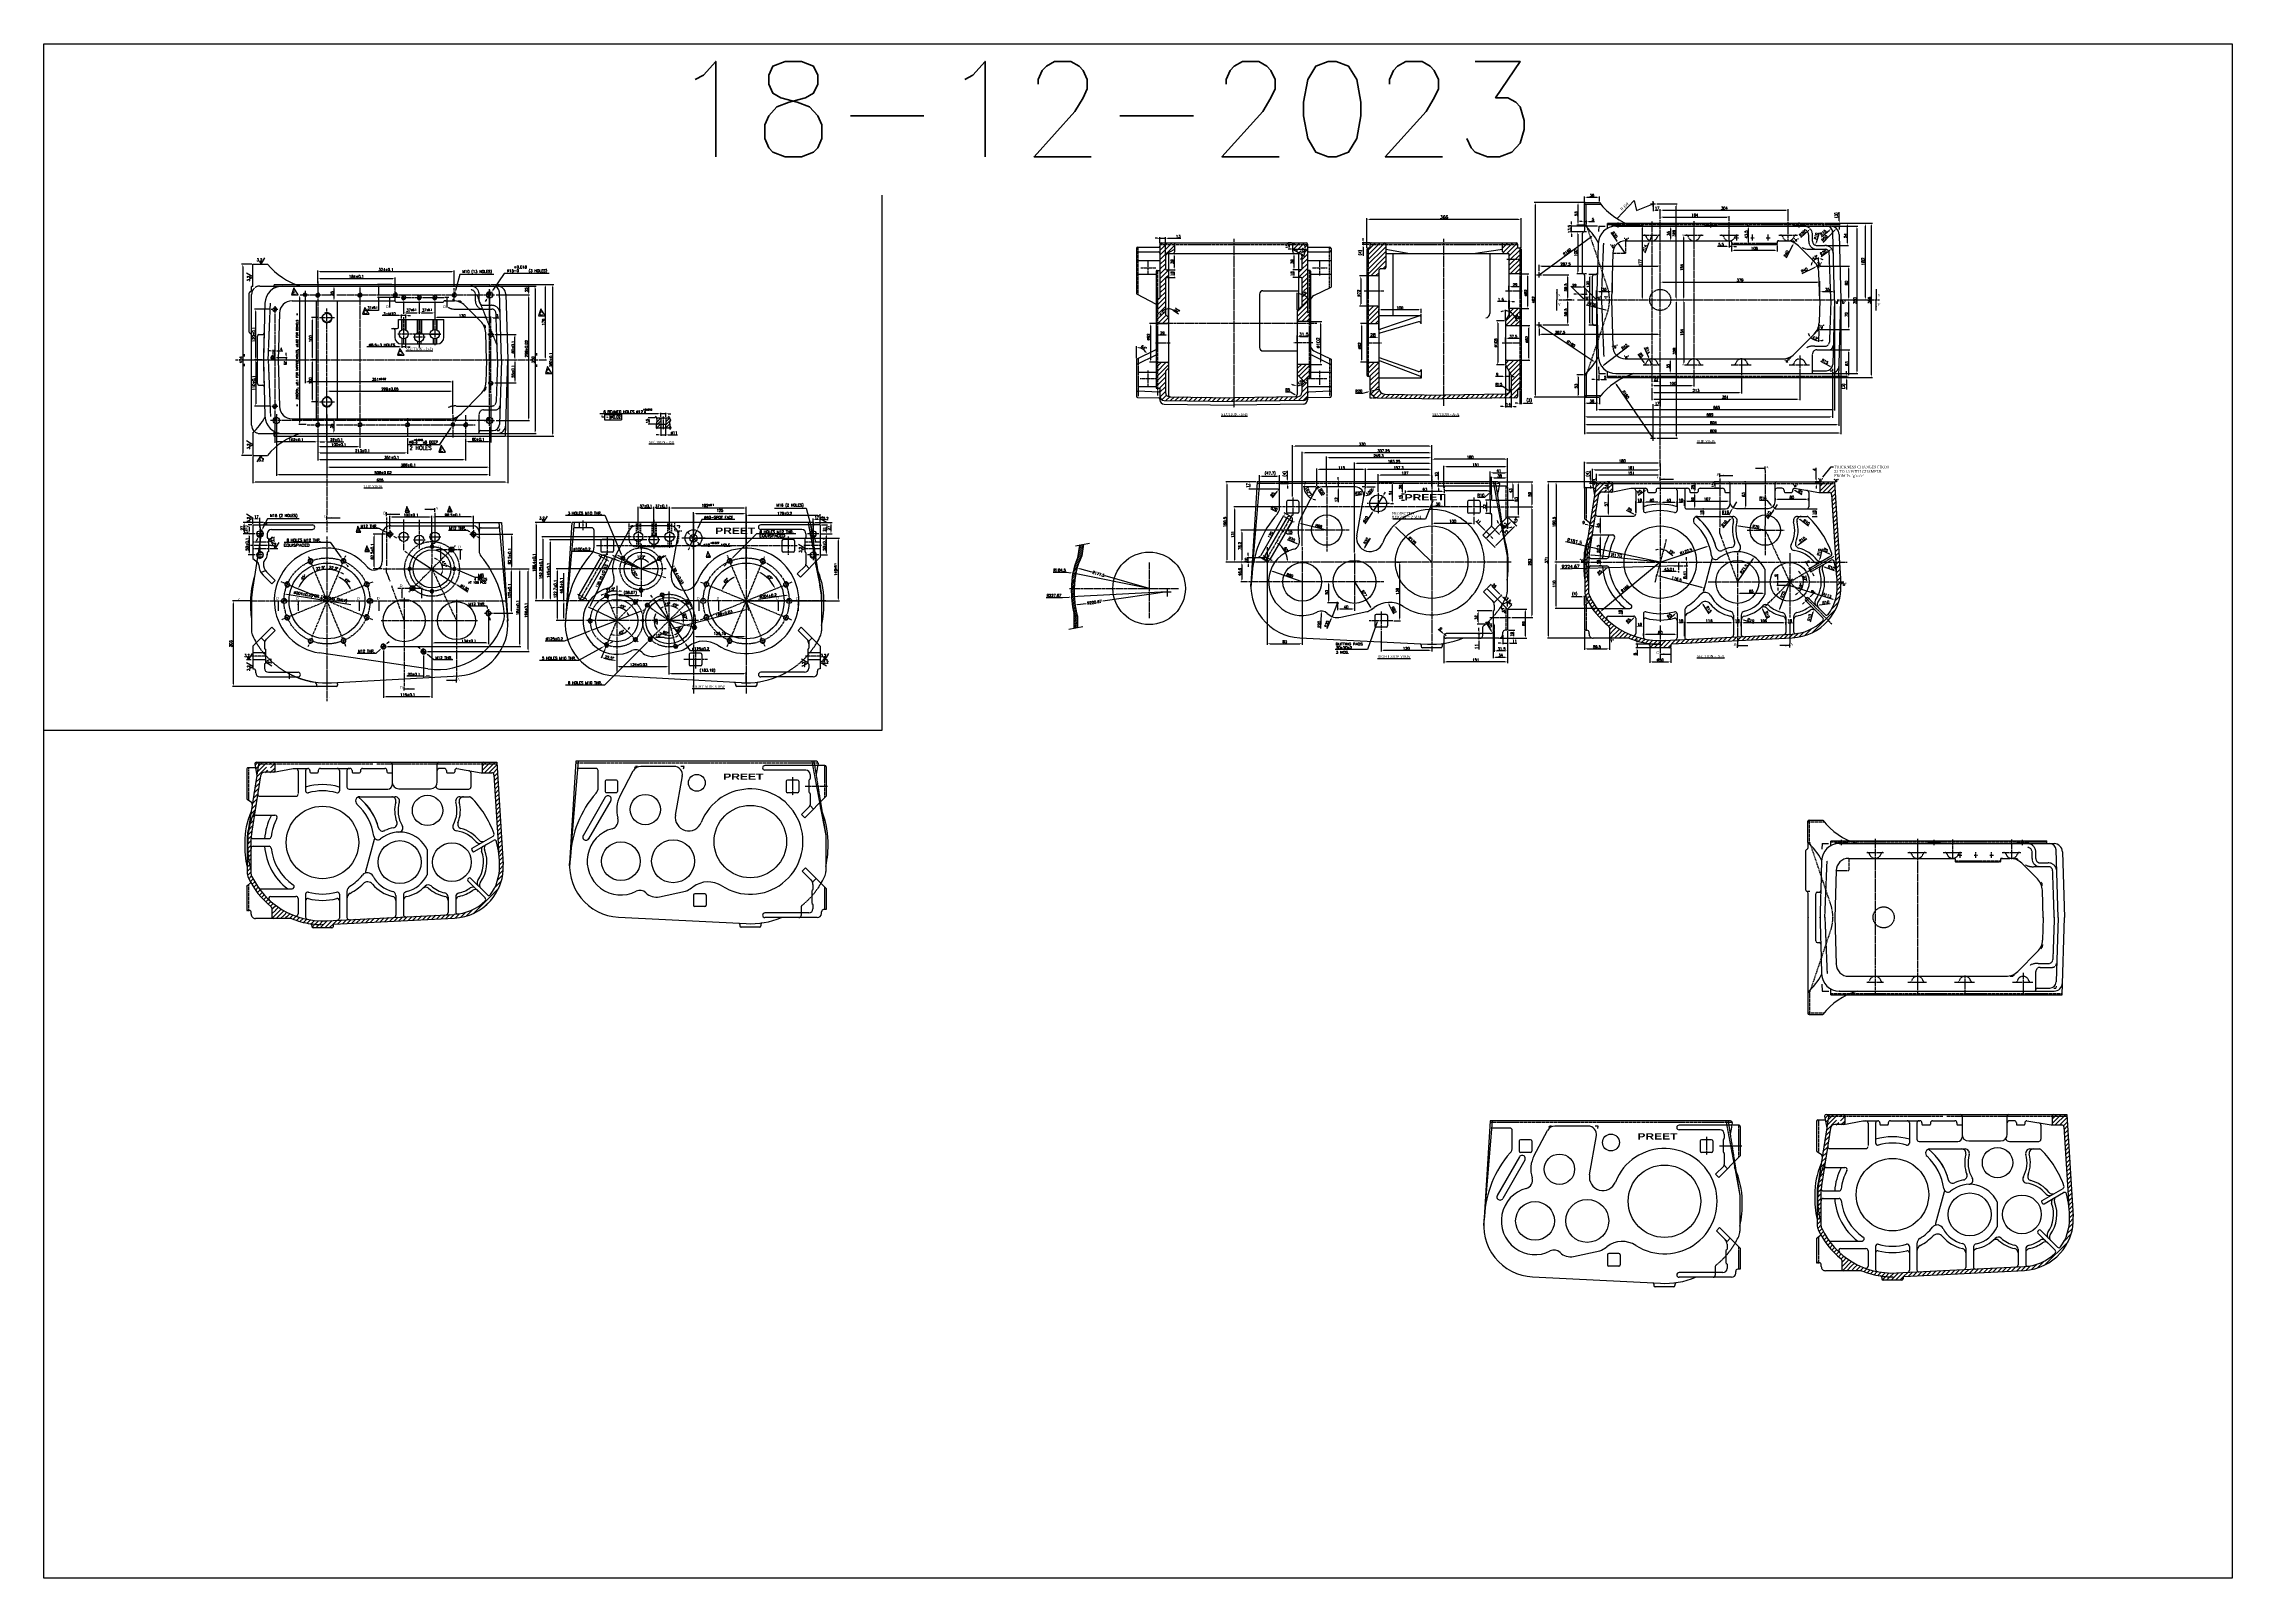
# Model space of a CAD drawing. Header units: millimetres. Extents: x -4466 to 20635, y -2270 to 9154.
# Drawn here: x 15440 to 20635, y 5512 to 9154 of the extents above; entities that cross this region are included whole.
import ezdxf
from ezdxf.enums import TextEntityAlignment as Align

# ---------------------------------------------------------------- set-up
doc = ezdxf.new("R2010")
doc.units = ezdxf.units.MM
doc.header["$LTSCALE"] = 0.3
doc.header["$PDSIZE"] = -50
for name, pattern in [('CENTER', [50.8, 31.75, -6.35, 6.35, -6.35]), ('CENTER2', [28.575, 19.05, -3.175, 3.175, -3.175]), ('HIDDEN', [9.525, 6.35, -3.175]), ('HIDDEN2', [4.7625, 3.175, -1.5875]), ('PHANTOM2', [31.75, 15.875, -3.175, 3.175, -3.175, 3.175, -3.175])]:
    doc.linetypes.add(name, pattern=pattern)
doc.layers.add('AM_5', color=3, linetype='Continuous', lineweight=25)
doc.layers.add('AM_8', color=1, linetype='Continuous', lineweight=25)
doc.layers.add('AM_VIEWS', color=1, linetype='Continuous', lineweight=25, plot=False)
for name, color, linetype in [('c', 1, 'CENTER'), ('center', 1, 'CENTER2'), ('CHAIN ...', 8, 'PHANTOM2'), ('h', 4, 'HIDDEN'), ('hatch', 6, 'Continuous'), ('hidden', 4, 'HIDDEN2'), ('ht', 6, 'Continuous')]:
    doc.layers.add(name, color=color, linetype=linetype)
doc.styles.add('ACISOGDT', font='amgdt.shx')
doc.styles.add('ARIAL-BLACK', font='')
doc.styles.add('ROMANTIC', font='romantic.ttf')
doc.styles.add('rs', font='romans.shx')
doc.styles.get("Standard").update_dxf_attribs({"font": 'romans.shx'})
doc.styles.get('ARIAL-BLACK').set_extended_font_data('Arial Black')
doc.dimstyles.new('AM_ISO$0', dxfattribs={"dimtxt": 2.5, "dimasz": 2.5, "dimexe": 1, "dimexo": 1, "dimgap": 1.5, "dimtad": 1, "dimdsep": 46, "dimtxsty": 'Standard', "dimcen": 0, "dimclrd": 256, "dimclre": 256, "dimclrt": 2, "dimadec": 3, "dimazin": 2, "dimtp": 0.1, "dimtm": 0.1, "dimtfac": 0.71, "dimtmove": 0, "dimatfit": 3, "dimfxl": 1, "dimlwd": -1, "dimlwe": -1, "dimarcsym": 1})
doc.dimstyles.new('AM_ISO$7', dxfattribs={"dimtxt": 2.5, "dimasz": 2.5, "dimexe": 1, "dimexo": 1, "dimgap": 1.5, "dimtad": 1, "dimdsep": 46, "dimtxsty": 'Standard', "dimcen": 0, "dimclrd": 256, "dimclre": 256, "dimclrt": 2, "dimadec": 3, "dimazin": 2, "dimtp": 0.1, "dimtm": 0.1, "dimtfac": 0.71, "dimtmove": 0, "dimatfit": 3, "dimfxl": 1, "dimlwd": -1, "dimlwe": -1, "dimarcsym": 1})
doc.dimstyles.new('ISO-25', dxfattribs={"dimscale": 2.5, "dimtxt": 2.5, "dimasz": 2.5, "dimexe": 0.7, "dimexo": 0.625, "dimtad": 1, "dimdec": 3, "dimlfac": -1, "dimzin": 9, "dimdsep": 46, "dimtxsty": 'Standard', "dimcen": 2.5, "dimclrd": 1, "dimclre": 1, "dimclrt": 7, "dimazin": 0, "dimtfac": 0.65, "dimtdec": 3, "dimtmove": 0, "dimatfit": 3, "dimfxl": 0.7, "dimtolj": 1, "dimarcsym": 0})
doc.dimstyles.new('sandeep-1', dxfattribs={"dimscale": 3, "dimtxt": 2.5, "dimasz": 2.3, "dimexe": 1, "dimexo": 1.5, "dimtad": 1, "dimdec": 1, "dimlfac": 2.5, "dimdsep": 46, "dimtxsty": 'rs', "dimcen": 0, "dimclrd": 1, "dimclre": 1, "dimclrt": 7, "dimadec": 1, "dimazin": 2, "dimtfac": 1, "dimtdec": 1, "dimtmove": 0, "dimatfit": 3, "dimfxl": 1.5, "dimarcsym": 0})
doc.dimstyles.new('sarab', dxfattribs={"dimscale": 3, "dimtxt": 2.5, "dimasz": 2.3, "dimexe": 1, "dimexo": 1, "dimtad": 1, "dimdec": 3, "dimdsep": 46, "dimtxsty": 'rs', "dimcen": 0, "dimclrd": 1, "dimclre": 1, "dimclrt": 7, "dimadec": 3, "dimazin": 2, "dimtfac": 1, "dimtdec": 3, "dimtmove": 0, "dimatfit": 3, "dimfxl": 1, "dimarcsym": 0})
doc.dimstyles.new('sarab$0', dxfattribs={"dimscale": 3, "dimtxt": 2.5, "dimasz": 2.3, "dimexe": 1, "dimexo": 1, "dimtad": 1, "dimdec": 3, "dimdsep": 46, "dimtxsty": 'rs', "dimcen": 0, "dimclrd": 1, "dimclre": 1, "dimclrt": 7, "dimadec": 3, "dimazin": 2, "dimtfac": 1, "dimtdec": 3, "dimtmove": 0, "dimatfit": 3, "dimfxl": 1, "dimarcsym": 0})
doc.dimstyles.new('sarab$3', dxfattribs={"dimscale": 3, "dimtxt": 2.5, "dimasz": 2.3, "dimexe": 1, "dimexo": 1, "dimtad": 1, "dimdec": 3, "dimdsep": 46, "dimtxsty": 'rs', "dimcen": 0, "dimclrd": 1, "dimclre": 1, "dimclrt": 7, "dimadec": 3, "dimazin": 2, "dimtfac": 1, "dimtdec": 3, "dimtmove": 0, "dimatfit": 3, "dimfxl": 1, "dimarcsym": 0})
doc.dimstyles.new('sarab$4', dxfattribs={"dimscale": 3, "dimtxt": 2.5, "dimasz": 2.3, "dimexe": 1, "dimexo": 1, "dimtad": 1, "dimdec": 3, "dimdsep": 46, "dimtxsty": 'rs', "dimcen": 0, "dimclrd": 1, "dimclre": 1, "dimclrt": 7, "dimadec": 3, "dimazin": 2, "dimtfac": 1, "dimtdec": 3, "dimtmove": 0, "dimatfit": 2, "dimfxl": 1, "dimarcsym": 0})
pattern_1 = [(45, (12785.60478, 5609.62534), (-0.0707106781, 0.0707106781), [])]
pattern_2 = [(45, (11968.413, 8020.393), (-5.61266, 5.61266), [])]

# ---------------------------------------------------------------- blocks, each defined once
blk = doc.blocks.new('*D656')
at = {"color": 1, "lineweight": -2, "transparency": 16777216}
for p, q in [((17107.5, 8024.6), (17107.5, 8037.2)), ((17277.7, 8034.7), (17113.2, 8034.7)), ((17283.5, 8014.6), (17283.5, 8037.2))]:
    blk.add_line(p, q, dxfattribs=at)
at = {"color": 1, "transparency": 16777216}
for points in [[(17113.2, 8035.7), (17113.2, 8033.8), (17107.5, 8034.7)], [(17277.7, 8035.7), (17277.7, 8033.8), (17283.5, 8034.7)]]:
    blk.add_solid(points, dxfattribs=at)
at = {"layer": 'Defpoints', "color": 0, "transparency": 16777216}
for p in [(17107.5, 8034.7), (17107.5, 8022.1), (17283.5, 8012.1)]:
    blk.add_point(p, dxfattribs=at)
at = {"color": 7, "transparency": 16777216, "insert": (17198.8, 8039.4), "char_height": 6.25, "attachment_point": 5, "style": 'rs'}
blk.add_mtext('176±0.2', dxfattribs=at)
blk = doc.blocks.new('*D725')
at = {"color": 1, "lineweight": -2, "transparency": 16777216}
blk.add_line((17136.7, 7835.7), (17202.8, 7844.9), dxfattribs=at)
at = {"color": 1, "transparency": 16777216}
blk.add_solid([(17202.7, 7845.9), (17202.9, 7844), (17208.5, 7845.7)], dxfattribs=at)
at = {"layer": 'Defpoints', "color": 0, "transparency": 16777216}
for p in [(17208.5, 7845.7), (17006.5, 7817.4)]:
    blk.add_point(p, dxfattribs=at)
at = {"color": 7, "transparency": 16777216, "insert": (17159.6, 7843.6), "char_height": 6.25, "attachment_point": 5, "rotation": 7.9745, "style": 'rs'}
blk.add_mtext('∅204±0.2', dxfattribs=at)
blk = doc.blocks.new('*D658')
at = {"color": 1, "lineweight": -2, "transparency": 16777216}
for p, q in [((17132.2, 7991), (17076, 7934.6)), ((17225.7, 7991), (17132.2, 7991)), ((17059.5, 7917.9), (17055.4, 7913.9)), ((17063.5, 7922), (17072, 7930.5))]:
    blk.add_line(p, q, dxfattribs=at)
at = {"color": 1, "transparency": 16777216}
for points in [[(17058.8, 7918.6), (17060.1, 7917.3), (17063.5, 7922)], [(17075.4, 7935.3), (17076.7, 7933.9), (17072, 7930.5)]]:
    blk.add_solid(points, dxfattribs=at)
at = {"layer": 'Defpoints', "color": 0, "transparency": 16777216}
for p in [(17063.5, 7922), (17072, 7930.5)]:
    blk.add_point(p, dxfattribs=at)
at = {"color": 7, "transparency": 16777216, "insert": (17179.7, 7995.7), "char_height": 6.25, "attachment_point": 5, "style": 'rs'}
blk.add_mtext('8 HOLES M12 THR. ', dxfattribs=at)
blk = doc.blocks.new('*D726')
at = {"color": 1, "lineweight": -2, "transparency": 16777216}
for start, end in [(114.4129, 123.8258), (90, 105), (71.1742, 80.5871)]:
    blk.add_arc((16924.2, 7784.8), 35, start, end, dxfattribs=at)
at = {"color": 1, "transparency": 16777216}
for points in [[(16909.4, 7817.6), (16910.1, 7815.8), (16915.2, 7818.7)], [(16929.9, 7818.4), (16930.1, 7820.4), (16924.2, 7819.9)]]:
    blk.add_solid(points, dxfattribs=at)
at = {"layer": 'Defpoints', "color": 0, "transparency": 16777216}
for p in [(16906.5, 7851.2), (16924.2, 7854.2), (16918.2, 7819.3), (16924.2, 7716.2), (16942.2, 7717.8)]:
    blk.add_point(p, dxfattribs=at)
at = {"color": 7, "transparency": 16777216, "insert": (16920.1, 7824.3), "char_height": 6.25, "attachment_point": 5, "style": 'rs'}
blk.add_mtext('15°', dxfattribs=at)
blk = doc.blocks.new('*D727')
at = {"color": 1, "lineweight": -2, "transparency": 16777216}
blk.add_arc((16924.2, 7784.8), 35, 54.4127, 80.5873, dxfattribs=at)
at = {"color": 1, "transparency": 16777216}
for points in [[(16929.9, 7818.4), (16930.1, 7820.4), (16924.2, 7819.9)], [(16945.3, 7814.1), (16944, 7812.6), (16949, 7809.6)]]:
    blk.add_solid(points, dxfattribs=at)
at = {"layer": 'Defpoints', "color": 0, "transparency": 16777216}
for p in [(16924.2, 7854.2), (16941.8, 7815.2), (16972.8, 7833.4), (16875.2, 7735.8), (16924.2, 7716.2)]:
    blk.add_point(p, dxfattribs=at)
at = {"color": 7, "transparency": 16777216, "insert": (16939.4, 7821.5), "char_height": 6.25, "attachment_point": 5, "rotation": 337.5, "style": 'rs'}
blk.add_mtext('45°', dxfattribs=at)
blk = doc.blocks.new('*D728')
at = {"color": 1, "lineweight": -2, "transparency": 16777216}
blk.add_arc((16924.2, 7784.8), 35, 354.4127, 35.5873, dxfattribs=at)
at = {"color": 1, "transparency": 16777216}
for points in [[(16952, 7804.6), (16953.5, 7805.8), (16949, 7809.6)], [(16960.1, 7781.2), (16958.2, 7781.6), (16958.1, 7775.8)]]:
    blk.add_solid(points, dxfattribs=at)
at = {"layer": 'Defpoints', "color": 0, "transparency": 16777216}
for p in [(16972.8, 7833.4), (16924.2, 7784.8), (16959.2, 7787.9), (16991.3, 7766.9), (16875.2, 7735.8)]:
    blk.add_point(p, dxfattribs=at)
at = {"color": 7, "transparency": 16777216, "insert": (16962.6, 7795.1), "char_height": 6.25, "attachment_point": 5, "rotation": 285, "style": 'rs'}
blk.add_mtext('60°', dxfattribs=at)
blk = doc.blocks.new('*D729')
at = {"color": 1, "lineweight": -2, "transparency": 16777216}
blk.add_arc((16924.2, 7784.8), 36.3, 294.0948, 335.9052, dxfattribs=at)
at = {"color": 1, "transparency": 16777216}
for points in [[(16939.4, 7750.8), (16938.7, 7752.6), (16933.6, 7749.8)], [(16956.4, 7770.3), (16958.3, 7769.7), (16959.3, 7775.4)]]:
    blk.add_solid(points, dxfattribs=at)
at = {"layer": 'Defpoints', "color": 0, "transparency": 16777216}
for p in [(16906.5, 7851.2), (16924.2, 7784.8), (16945, 7755.1), (16991.3, 7766.9), (16942.2, 7717.8)]:
    blk.add_point(p, dxfattribs=at)
at = {"color": 7, "transparency": 16777216, "insert": (16947.8, 7763.8), "char_height": 6.25, "attachment_point": 5, "rotation": 48.1478, "style": 'rs'}
blk.add_mtext('60°', dxfattribs=at)
blk = doc.blocks.new('*D730')
at = {"color": 1, "lineweight": -2, "transparency": 16777216}
blk.add_line((16912.9, 7744.9), (16892.4, 7744.9), dxfattribs=at)
for start, end in [(254.0732, 270), (254.1117, 262.0559), (270, 285), (292.9441, 300.8883)]:
    blk.add_arc((16924.2, 7784.8), 41.5, start, end, dxfattribs=at)
at = {"color": 1, "transparency": 16777216}
for points in [[(16918.6, 7744.7), (16918.4, 7742.8), (16924.2, 7743.3)], [(16940.7, 7745.7), (16940.1, 7747.5), (16935, 7744.7)]]:
    blk.add_solid(points, dxfattribs=at)
at = {"layer": 'Defpoints', "color": 0, "transparency": 16777216}
for p in [(16906.5, 7851.2), (16924.2, 7854.2), (16931.5, 7744), (16924.2, 7716.2), (16942.2, 7717.8)]:
    blk.add_point(p, dxfattribs=at)
at = {"color": 7, "transparency": 16777216, "insert": (16899.7, 7749.6), "char_height": 6.25, "attachment_point": 5, "style": 'rs'}
blk.add_mtext('15°', dxfattribs=at)
blk = doc.blocks.new('*D731')
at = {"color": 1, "lineweight": -2, "transparency": 16777216}
blk.add_arc((16924.2, 7784.8), 35, 234.4254, 275.5746, dxfattribs=at)
at = {"color": 1, "transparency": 16777216}
for points in [[(16903.3, 7755.6), (16904.5, 7757.1), (16899.5, 7760.1)], [(16927.5, 7750.9), (16927.8, 7749.1), (16933.3, 7751)]]:
    blk.add_solid(points, dxfattribs=at)
at = {"layer": 'Defpoints', "color": 0, "transparency": 16777216}
for p in [(16906.5, 7851.2), (16972.8, 7833.4), (16909.5, 7753.1), (16875.2, 7735.8), (16942.2, 7717.8)]:
    blk.add_point(p, dxfattribs=at)
at = {"color": 7, "transparency": 16777216, "insert": (16916.4, 7755.6), "char_height": 6.25, "attachment_point": 5, "rotation": 345, "style": 'rs'}
blk.add_mtext('60°', dxfattribs=at)
blk = doc.blocks.new('*D732')
at = {"color": 1, "lineweight": -2, "transparency": 16777216}
for p, q in [((16883.6, 7744.2), (16876.5, 7737.1)), ((16887.6, 7748.2), (16891.7, 7752.3)), ((16772.2, 7632.7), (16872.5, 7733)), ((16679, 7632.7), (16772.2, 7632.7))]:
    blk.add_line(p, q, dxfattribs=at)
at = {"color": 1, "transparency": 16777216}
for points in [[(16887, 7748.9), (16888.3, 7747.6), (16883.6, 7744.2)], [(16871.8, 7733.7), (16873.1, 7732.4), (16876.5, 7737.1)]]:
    blk.add_solid(points, dxfattribs=at)
at = {"layer": 'Defpoints', "color": 0, "transparency": 16777216}
for p in [(16883.6, 7744.2), (16876.5, 7737.1)]:
    blk.add_point(p, dxfattribs=at)
at = {"color": 7, "transparency": 16777216, "insert": (16724.8, 7637.3), "char_height": 6.25, "attachment_point": 5, "style": 'rs'}
blk.add_mtext('6 HOLES M10 THR.', dxfattribs=at)
blk = doc.blocks.new('*D733')
at = {"color": 1, "lineweight": -2, "transparency": 16777216}
for start, end in [(117.2032, 121.9063), (90, 112.5), (80.5937, 85.2968)]:
    blk.add_arc((16800.2, 7784.8), 70.1, start, end, dxfattribs=at)
at = {"color": 1, "transparency": 16777216}
for points in [[(16767.8, 7848), (16768.6, 7846.3), (16773.4, 7849.6)], [(16806, 7853.7), (16806, 7855.6), (16800.2, 7854.9)]]:
    blk.add_solid(points, dxfattribs=at)
at = {"layer": 'Defpoints', "color": 0, "transparency": 16777216}
for p in [(16772.8, 7851.1), (16791.1, 7854.3), (16800.2, 7867.4), (16800.2, 7784.8), (16800.2, 7661.6)]:
    blk.add_point(p, dxfattribs=at)
at = {"color": 7, "transparency": 16777216, "insert": (16785.7, 7858.2), "char_height": 6.25, "attachment_point": 5, "rotation": 11.25, "style": 'rs'}
blk.add_mtext('22.5°', dxfattribs=at)
blk = doc.blocks.new('*D734')
at = {"color": 1, "lineweight": -2, "transparency": 16777216}
for start, end in [(100.4764, 110.9529), (45, 90), (24.0471, 34.5236)]:
    blk.add_arc((16800.2, 7784.8), 31.5, start, end, dxfattribs=at)
at = {"color": 1, "transparency": 16777216}
for points in [[(16794.4, 7816.8), (16794.6, 7814.8), (16800.2, 7816.3)], [(16825.5, 7802.1), (16826.9, 7803.3), (16822.5, 7807.1)]]:
    blk.add_solid(points, dxfattribs=at)
at = {"layer": 'Defpoints', "color": 0, "transparency": 16777216}
for p in [(16800.2, 7867.4), (16816, 7812.1), (16850.9, 7835.5), (16800.2, 7784.8), (16800.2, 7661.6)]:
    blk.add_point(p, dxfattribs=at)
at = {"color": 7, "transparency": 16777216, "insert": (16814.1, 7818.3), "char_height": 6.25, "attachment_point": 5, "rotation": 337.5, "style": 'rs'}
blk.add_mtext('45°', dxfattribs=at)
blk = doc.blocks.new('*D735')
at = {"color": 1, "lineweight": -2, "transparency": 16777216}
blk.add_line((16771.8, 7716.3), (16763.2, 7695.5), dxfattribs=at)
blk.add_arc((16800.2, 7784.8), 94.2, 250.9979, 266.5021, dxfattribs=at)
at = {"color": 1, "transparency": 16777216}
for points in [[(16769.2, 7694.9), (16769.9, 7696.7), (16764.2, 7697.8)], [(16794.5, 7691.8), (16794.5, 7689.9), (16800.2, 7690.6)]]:
    blk.add_solid(points, dxfattribs=at)
at = {"layer": 'Defpoints', "color": 0, "transparency": 16777216}
for p in [(16800.2, 7867.4), (16800.2, 7784.8), (16772.8, 7718.6), (16775.9, 7693.8), (16800.2, 7661.6)]:
    blk.add_point(p, dxfattribs=at)
at = {"color": 7, "transparency": 16777216, "insert": (16782.8, 7697), "char_height": 6.25, "attachment_point": 5, "rotation": 348.75, "style": 'rs'}
blk.add_mtext('22.5°', dxfattribs=at)
blk = doc.blocks.new('*D736')
at = {"color": 1, "lineweight": -2, "transparency": 16777216}
for start, end in [(250.9773, 260.4886), (270, 315), (324.5114, 334.0227)]:
    blk.add_arc((16800.2, 7784.8), 34.7, start, end, dxfattribs=at)
at = {"color": 1, "transparency": 16777216}
for points in [[(16794.6, 7751.6), (16794.4, 7749.7), (16800.2, 7750.2)], [(16829.2, 7764.1), (16827.7, 7765.3), (16824.8, 7760.3)]]:
    blk.add_solid(points, dxfattribs=at)
at = {"layer": 'Defpoints', "color": 0, "transparency": 16777216}
for p in [(16800.2, 7867.4), (16800.2, 7784.8), (16809.2, 7751.3), (16850.9, 7734.1), (16800.2, 7661.6)]:
    blk.add_point(p, dxfattribs=at)
at = {"color": 7, "transparency": 16777216, "insert": (16811.7, 7757.1), "char_height": 6.25, "attachment_point": 5, "rotation": 22.5, "style": 'rs'}
blk.add_mtext('45°', dxfattribs=at)
blk = doc.blocks.new('*D737')
at = {"color": 1, "lineweight": -2, "transparency": 16777216}
blk.add_arc((16858.2, 7907.6), 23.3, 44.2052, 135.7948, dxfattribs=at)
at = {"color": 1, "transparency": 16777216}
for points in [[(16842.3, 7923.2), (16840.8, 7924.4), (16838.1, 7919.2)], [(16875.6, 7924.4), (16874.1, 7923.2), (16878.3, 7919.2)]]:
    blk.add_solid(points, dxfattribs=at)
at = {"layer": 'Defpoints', "color": 0, "transparency": 16777216}
for p in [(16803.3, 7939.3), (16858.2, 7907.6), (16858.2, 7907.6), (16866.1, 7929.4), (16913.1, 7939.3)]:
    blk.add_point(p, dxfattribs=at)
at = {"color": 7, "transparency": 16777216, "insert": (16858.2, 7935.5), "char_height": 6.25, "attachment_point": 5, "style": 'rs'}
blk.add_mtext('120°', dxfattribs=at)
blk = doc.blocks.new('*D738')
at = {"color": 1, "lineweight": -2, "transparency": 16777216}
for p, q in [((16678.5, 8035), (16772, 8035)), ((16772, 8035), (16810.7, 7942.5)), ((16816.8, 7928), (16813, 7937.2)), ((16819, 7922.7), (16821.3, 7917.4))]:
    blk.add_line(p, q, dxfattribs=at)
at = {"color": 1, "transparency": 16777216}
for points in [[(16811.6, 7942.9), (16809.9, 7942.1), (16813, 7937.2)], [(16819.9, 7923), (16818.2, 7922.3), (16816.8, 7928)]]:
    blk.add_solid(points, dxfattribs=at)
at = {"layer": 'Defpoints', "color": 0, "transparency": 16777216}
for p in [(16813, 7937.2), (16816.8, 7928)]:
    blk.add_point(p, dxfattribs=at)
at = {"color": 7, "transparency": 16777216, "insert": (16724.5, 8039.7), "char_height": 6.25, "attachment_point": 5, "style": 'rs'}
blk.add_mtext('3 HOLES M10 THR.', dxfattribs=at)
blk = doc.blocks.new('*D739')
at = {"color": 1, "lineweight": -2, "transparency": 16777216}
for p, q in [((16884.5, 7840.3), (16881.2, 7845)), ((16887.9, 7835.7), (16960.6, 7734)), ((16975.6, 7713), (16964, 7729.3)), ((17021.5, 7713), (16975.6, 7713))]:
    blk.add_line(p, q, dxfattribs=at)
at = {"color": 1, "transparency": 16777216}
for points in [[(16885.3, 7840.9), (16883.8, 7839.8), (16887.9, 7835.7)], [(16964.7, 7729.9), (16963.2, 7728.8), (16960.6, 7734)]]:
    blk.add_solid(points, dxfattribs=at)
at = {"layer": 'Defpoints', "color": 0, "transparency": 16777216}
for p in [(16887.9, 7835.7), (16960.6, 7734)]:
    blk.add_point(p, dxfattribs=at)
at = {"color": 7, "transparency": 16777216, "insert": (16999.3, 7717.7), "char_height": 6.25, "attachment_point": 5, "style": 'rs'}
blk.add_mtext('∅125±0.2', dxfattribs=at)
blk = doc.blocks.new('*D740')
at = {"color": 1, "lineweight": -2, "transparency": 16777216}
for p, q in [((16858.5, 7807.4), (16742, 7762.3)), ((16863.9, 7809.5), (16869.3, 7811.5)), ((16676, 7736.8), (16736.6, 7760.2)), ((16630.1, 7736.8), (16676, 7736.8))]:
    blk.add_line(p, q, dxfattribs=at)
at = {"color": 1, "transparency": 16777216}
for points in [[(16863.6, 7810.4), (16864.2, 7808.6), (16858.5, 7807.4)], [(16736.2, 7761.1), (16736.9, 7759.3), (16742, 7762.3)]]:
    blk.add_solid(points, dxfattribs=at)
at = {"layer": 'Defpoints', "color": 0, "transparency": 16777216}
for p in [(16858.5, 7807.4), (16742, 7762.3)]:
    blk.add_point(p, dxfattribs=at)
at = {"color": 7, "transparency": 16777216, "insert": (16652.3, 7741.5), "char_height": 6.25, "attachment_point": 5, "style": 'rs'}
blk.add_mtext('∅125±0.2', dxfattribs=at)
blk = doc.blocks.new('*D741')
at = {"color": 1, "lineweight": -2, "transparency": 16777216}
for p, q in [((16695.5, 7949.5), (16741.4, 7949.5)), ((16741.4, 7949.5), (16805.7, 7926.4)), ((16905.3, 7890.7), (16811.1, 7924.5)), ((16910.7, 7888.7), (16916.1, 7886.8))]:
    blk.add_line(p, q, dxfattribs=at)
at = {"color": 1, "transparency": 16777216}
for points in [[(16806.1, 7927.3), (16805.4, 7925.5), (16811.1, 7924.5)], [(16911, 7889.6), (16910.3, 7887.8), (16905.3, 7890.7)]]:
    blk.add_solid(points, dxfattribs=at)
at = {"layer": 'Defpoints', "color": 0, "transparency": 16777216}
for p in [(16811.1, 7924.5), (16905.3, 7890.7)]:
    blk.add_point(p, dxfattribs=at)
at = {"color": 7, "transparency": 16777216, "insert": (16717.7, 7954.2), "char_height": 6.25, "attachment_point": 5, "style": 'rs'}
blk.add_mtext('∅100±0.2', dxfattribs=at)
blk = doc.blocks.new('*D742')
at = {"color": 1, "lineweight": -2, "transparency": 16777216}
blk.add_arc((16858.2, 7907.6), 23.3, 164.2023, 255.7977, dxfattribs=at)
at = {"color": 1, "transparency": 16777216}
for points in [[(16834.9, 7914.3), (16836.7, 7913.5), (16838.1, 7919.2)], [(16852.6, 7886), (16852.4, 7884.1), (16858.2, 7884.3)]]:
    blk.add_solid(points, dxfattribs=at)
at = {"layer": 'Defpoints', "color": 0, "transparency": 16777216}
for p in [(16803.3, 7939.3), (16835.3, 7903.5), (16858.2, 7931.8), (16858.2, 7907.6), (16858.2, 7844.2)]:
    blk.add_point(p, dxfattribs=at)
at = {"color": 7, "transparency": 16777216, "insert": (16842.1, 7898.3), "char_height": 6.25, "attachment_point": 5, "rotation": 300, "style": 'rs'}
blk.add_mtext('120°', dxfattribs=at)
blk = doc.blocks.new('*D743')
at = {"color": 1, "lineweight": -2, "transparency": 16777216}
for p, q in [((16800.2, 7864.9), (16800.2, 7841.6)), ((16806, 7844.1), (16852.4, 7844.1)), ((16858.2, 7865.1), (16858.2, 7841.6))]:
    blk.add_line(p, q, dxfattribs=at)
at = {"color": 1, "transparency": 16777216}
for points in [[(16806, 7845.1), (16806, 7843.2), (16800.2, 7844.1)], [(16852.4, 7845.1), (16852.4, 7843.2), (16858.2, 7844.1)]]:
    blk.add_solid(points, dxfattribs=at)
at = {"layer": 'Defpoints', "color": 0, "transparency": 16777216}
for p in [(16800.2, 7867.4), (16858.2, 7867.6), (16858.2, 7844.1)]:
    blk.add_point(p, dxfattribs=at)
at = {"color": 7, "transparency": 16777216, "insert": (16832.6, 7850.5), "char_height": 6.25, "attachment_point": 5, "style": 'rs'}
blk.add_mtext('(58.07)', dxfattribs=at)
blk = doc.blocks.new('*D657')
at = {"color": 1, "lineweight": -2, "transparency": 16777216}
for p, q in [((16800.2, 7702.3), (16800.2, 7673.1)), ((16924.2, 7713.7), (16924.2, 7673.1)), ((16806, 7675.6), (16918.5, 7675.6))]:
    blk.add_line(p, q, dxfattribs=at)
at = {"color": 1, "transparency": 16777216}
for points in [[(16806, 7676.6), (16806, 7674.6), (16800.2, 7675.6)], [(16918.5, 7676.6), (16918.5, 7674.6), (16924.2, 7675.6)]]:
    blk.add_solid(points, dxfattribs=at)
at = {"layer": 'Defpoints', "color": 0, "transparency": 16777216}
for p in [(16800.2, 7704.8), (16924.2, 7716.2), (16924.2, 7675.6)]:
    blk.add_point(p, dxfattribs=at)
at = {"color": 7, "transparency": 16777216, "insert": (16852.2, 7680.3), "char_height": 6.25, "attachment_point": 5, "style": 'rs'}
blk.add_mtext('124±0.03', dxfattribs=at)
blk = doc.blocks.new('*D718')
at = {"color": 1, "lineweight": -2, "transparency": 16777216}
for p, q in [((16851.5, 8000.3), (16851.5, 8054.6)), ((16857.2, 8052.1), (16882.7, 8052.1)), ((16888.5, 8020.6), (16888.5, 8054.6))]:
    blk.add_line(p, q, dxfattribs=at)
at = {"color": 1, "transparency": 16777216}
for points in [[(16857.2, 8053.1), (16857.2, 8051.2), (16851.5, 8052.1)], [(16882.7, 8053.1), (16882.7, 8051.2), (16888.5, 8052.1)]]:
    blk.add_solid(points, dxfattribs=at)
at = {"layer": 'Defpoints', "color": 0, "transparency": 16777216}
for p in [(16888.5, 8052.1), (16888.5, 8018.1), (16851.5, 7997.8)]:
    blk.add_point(p, dxfattribs=at)
at = {"color": 7, "transparency": 16777216, "insert": (16869.4, 8056.8), "char_height": 6.25, "attachment_point": 5, "style": 'rs'}
blk.add_mtext('37±0.1', dxfattribs=at)
blk = doc.blocks.new('*D719')
at = {"color": 1, "lineweight": -2, "transparency": 16777216}
for p, q in [((16888.5, 7993), (16888.5, 8054.6)), ((16894.2, 8052.1), (16919.7, 8052.1)), ((16925.5, 8000.3), (16925.5, 8054.6))]:
    blk.add_line(p, q, dxfattribs=at)
at = {"color": 1, "transparency": 16777216}
for points in [[(16894.2, 8053.1), (16894.2, 8051.2), (16888.5, 8052.1)], [(16919.7, 8053.1), (16919.7, 8051.2), (16925.5, 8052.1)]]:
    blk.add_solid(points, dxfattribs=at)
at = {"layer": 'Defpoints', "color": 0, "transparency": 16777216}
for p in [(16925.5, 8052.1), (16888.5, 7990.5), (16925.5, 7997.8)]:
    blk.add_point(p, dxfattribs=at)
at = {"color": 7, "transparency": 16777216, "insert": (16906.4, 8056.8), "char_height": 6.25, "attachment_point": 5, "style": 'rs'}
blk.add_mtext('37±0.1', dxfattribs=at)
blk = doc.blocks.new('*D720')
at = {"color": 1, "lineweight": -2, "transparency": 16777216}
for p, q in [((17266.5, 8007.3), (17266.5, 8027.6)), ((17277.7, 8025.1), (17272.2, 8025.1)), ((17283.5, 8014.6), (17283.5, 8027.6))]:
    blk.add_line(p, q, dxfattribs=at)
at = {"color": 1, "transparency": 16777216}
for points in [[(17272.2, 8026.1), (17272.2, 8024.1), (17266.5, 8025.1)], [(17277.7, 8026.1), (17277.7, 8024.1), (17283.5, 8025.1)]]:
    blk.add_solid(points, dxfattribs=at)
at = {"layer": 'Defpoints', "color": 0, "transparency": 16777216}
for p in [(17266.5, 8025.1), (17266.5, 8004.8), (17283.5, 8012.1)]:
    blk.add_point(p, dxfattribs=at)
at = {"color": 7, "transparency": 16777216, "insert": (17275, 8029.8), "char_height": 6.25, "attachment_point": 5, "style": 'rs'}
blk.add_mtext('17', dxfattribs=at)
blk = doc.blocks.new('*D721')
at = {"color": 1, "lineweight": -2, "transparency": 16777216}
for p, q in [((17286, 8012.1), (17300.2, 8012.1)), ((17297.7, 8006.3), (17297.7, 7996.8)), ((17282.2, 7991.1), (17300.2, 7991.1))]:
    blk.add_line(p, q, dxfattribs=at)
at = {"color": 1, "transparency": 16777216}
for points in [[(17296.8, 8006.3), (17298.7, 8006.3), (17297.7, 8012.1)], [(17296.8, 7996.8), (17298.7, 7996.8), (17297.7, 7991.1)]]:
    blk.add_solid(points, dxfattribs=at)
at = {"layer": 'Defpoints', "color": 0, "transparency": 16777216}
for p in [(17283.5, 8012.1), (17279.7, 7991.1), (17297.7, 7991.1)]:
    blk.add_point(p, dxfattribs=at)
at = {"color": 7, "transparency": 16777216, "insert": (17293, 8001.6), "char_height": 6.25, "attachment_point": 5, "rotation": 90, "style": 'rs'}
blk.add_mtext('21', dxfattribs=at)
blk = doc.blocks.new('*D722')
at = {"color": 1, "lineweight": -2, "transparency": 16777216}
for p, q in [((17286, 7991.1), (17300.2, 7991.1)), ((17297.7, 7985.3), (17297.7, 7946.8)), ((17282.2, 7941.1), (17300.2, 7941.1))]:
    blk.add_line(p, q, dxfattribs=at)
at = {"color": 1, "transparency": 16777216}
for points in [[(17296.8, 7985.3), (17298.7, 7985.3), (17297.7, 7991.1)], [(17296.8, 7946.8), (17298.7, 7946.8), (17297.7, 7941.1)]]:
    blk.add_solid(points, dxfattribs=at)
at = {"layer": 'Defpoints', "color": 0, "transparency": 16777216}
for p in [(17283.5, 7991.1), (17279.7, 7941.1), (17297.7, 7941.1)]:
    blk.add_point(p, dxfattribs=at)
at = {"color": 7, "transparency": 16777216, "insert": (17293, 7966.1), "char_height": 6.25, "attachment_point": 5, "rotation": 90, "style": 'rs'}
blk.add_mtext('50±0.1', dxfattribs=at)
blk = doc.blocks.new('*D723')
at = {"color": 1, "lineweight": -2, "transparency": 16777216}
for p, q in [((16872, 7976.6), (16640.6, 7976.6)), ((16643.1, 7837.3), (16643.1, 7970.8)), ((16685.1, 7831.6), (16640.6, 7831.6))]:
    blk.add_line(p, q, dxfattribs=at)
at = {"color": 1, "transparency": 16777216}
for points in [[(16642.2, 7970.8), (16644.1, 7970.8), (16643.1, 7976.6)], [(16642.2, 7837.3), (16644.1, 7837.3), (16643.1, 7831.6)]]:
    blk.add_solid(points, dxfattribs=at)
at = {"layer": 'Defpoints', "color": 0, "transparency": 16777216}
for p in [(16643.1, 7976.6), (16874.5, 7976.6), (16687.6, 7831.6)]:
    blk.add_point(p, dxfattribs=at)
at = {"color": 7, "transparency": 16777216, "insert": (16638.4, 7904.1), "char_height": 6.25, "attachment_point": 5, "rotation": 90, "style": 'rs'}
blk.add_mtext('145±0.1', dxfattribs=at)
blk = doc.blocks.new('*D724')
at = {"color": 1, "lineweight": -2, "transparency": 16777216}
for p, q in [((16835, 7983.8), (16622.5, 7983.8)), ((16625, 7978.1), (16625, 7837.3)), ((16685.1, 7831.6), (16622.5, 7831.6))]:
    blk.add_line(p, q, dxfattribs=at)
at = {"color": 1, "transparency": 16777216}
for points in [[(16624, 7978.1), (16625.9, 7978.1), (16625, 7983.8)], [(16624, 7837.3), (16625.9, 7837.3), (16625, 7831.6)]]:
    blk.add_solid(points, dxfattribs=at)
at = {"layer": 'Defpoints', "color": 0, "transparency": 16777216}
for p in [(16837.5, 7983.8), (16625, 7831.6), (16687.6, 7831.6)]:
    blk.add_point(p, dxfattribs=at)
at = {"color": 7, "transparency": 16777216, "insert": (16620.3, 7907.7), "char_height": 6.25, "attachment_point": 5, "rotation": 90, "style": 'rs'}
blk.add_mtext('152.25±0.1', dxfattribs=at)
blk = doc.blocks.new('*D744')
at = {"color": 1, "lineweight": -2, "transparency": 16777216}
blk.add_line((16168.8, 7822.6), (16017.5, 7846.8), dxfattribs=at)
at = {"color": 1, "transparency": 16777216}
blk.add_solid([(16017.6, 7847.7), (16017.3, 7845.8), (16011.8, 7847.7)], dxfattribs=at)
at = {"layer": 'Defpoints', "color": 0, "transparency": 16777216}
for p in [(16011.8, 7847.7), (16213.2, 7815.5)]:
    blk.add_point(p, dxfattribs=at)
at = {"color": 7, "transparency": 16777216, "insert": (16097, 7840.5), "char_height": 6.25, "attachment_point": 5, "rotation": 350.9097, "style": 'rs'}
blk.add_mtext('∅204±0.2(FOR TAPPING ONLY)', dxfattribs=at)
blk = doc.blocks.new('*D745')
at = {"color": 1, "lineweight": -2, "transparency": 16777216}
for p, q in [((16361.8, 7977), (16361.8, 8033.3)), ((16454.6, 8030.8), (16367.6, 8030.8)), ((16460.3, 8001.9), (16460.3, 8033.3))]:
    blk.add_line(p, q, dxfattribs=at)
at = {"color": 1, "transparency": 16777216}
for points in [[(16367.6, 8031.8), (16367.6, 8029.9), (16361.8, 8030.8)], [(16454.6, 8031.8), (16454.6, 8029.9), (16460.3, 8030.8)]]:
    blk.add_solid(points, dxfattribs=at)
at = {"layer": 'Defpoints', "color": 0, "transparency": 16777216}
for p in [(16361.8, 8030.8), (16460.3, 7999.4), (16361.8, 7974.5)]:
    blk.add_point(p, dxfattribs=at)
at = {"color": 7, "transparency": 16777216, "insert": (16411.1, 8035.5), "char_height": 6.25, "attachment_point": 5, "style": 'rs'}
blk.add_mtext('98.5±0.1', dxfattribs=at)
blk = doc.blocks.new('*D746')
at = {"color": 1, "lineweight": -2, "transparency": 16777216}
for p, q in [((16457.3, 7990.1), (16553.3, 7990.1)), ((16550.8, 7984.3), (16550.8, 7913.3)), ((16434, 7907.6), (16553.3, 7907.6))]:
    blk.add_line(p, q, dxfattribs=at)
at = {"color": 1, "transparency": 16777216}
for points in [[(16549.8, 7984.3), (16551.7, 7984.3), (16550.8, 7990.1)], [(16549.8, 7913.3), (16551.7, 7913.3), (16550.8, 7907.6)]]:
    blk.add_solid(points, dxfattribs=at)
at = {"layer": 'Defpoints', "color": 0, "transparency": 16777216}
for p in [(16454.8, 7990.1), (16431.5, 7907.6), (16550.8, 7907.6)]:
    blk.add_point(p, dxfattribs=at)
at = {"color": 7, "transparency": 16777216, "insert": (16546.1, 7937.6), "char_height": 6.25, "attachment_point": 5, "rotation": 90, "style": 'rs'}
blk.add_mtext('82.5±0.1', dxfattribs=at)
blk = doc.blocks.new('*D747')
at = {"color": 1, "lineweight": -2, "transparency": 16777216}
for p, q in [((15936.5, 8014.6), (15936.5, 8028.8)), ((15947.8, 8026.3), (15942.3, 8026.3)), ((15953.5, 8005.5), (15953.5, 8028.8))]:
    blk.add_line(p, q, dxfattribs=at)
at = {"color": 1, "transparency": 16777216}
for points in [[(15942.3, 8027.3), (15942.3, 8025.3), (15936.5, 8026.3)], [(15947.8, 8027.3), (15947.8, 8025.3), (15953.5, 8026.3)]]:
    blk.add_solid(points, dxfattribs=at)
at = {"layer": 'Defpoints', "color": 0, "transparency": 16777216}
for p in [(15936.5, 8026.3), (15936.5, 8012.1), (15953.5, 8003)]:
    blk.add_point(p, dxfattribs=at)
at = {"color": 7, "transparency": 16777216, "insert": (15945, 8031), "char_height": 6.25, "attachment_point": 5, "style": 'rs'}
blk.add_mtext('17', dxfattribs=at)
blk = doc.blocks.new('*D748')
at = {"color": 1, "lineweight": -2, "transparency": 16777216}
for p, q in [((15934, 8012.1), (15925.2, 8012.1)), ((15927.7, 8006.3), (15927.7, 7996.8)), ((15941.8, 7991.1), (15925.2, 7991.1))]:
    blk.add_line(p, q, dxfattribs=at)
at = {"color": 1, "transparency": 16777216}
for points in [[(15926.7, 8006.3), (15928.7, 8006.3), (15927.7, 8012.1)], [(15926.7, 7996.8), (15928.7, 7996.8), (15927.7, 7991.1)]]:
    blk.add_solid(points, dxfattribs=at)
at = {"layer": 'Defpoints', "color": 0, "transparency": 16777216}
for p in [(15936.5, 8012.1), (15927.7, 7991.1), (15944.3, 7991.1)]:
    blk.add_point(p, dxfattribs=at)
at = {"color": 7, "transparency": 16777216, "insert": (15921.4, 8001.6), "char_height": 6.25, "attachment_point": 5, "rotation": 90, "style": 'rs'}
blk.add_mtext('(21)', dxfattribs=at)
blk = doc.blocks.new('*D749')
at = {"color": 1, "lineweight": -2, "transparency": 16777216}
for p, q in [((15934, 7991.1), (15925.2, 7991.1)), ((15927.7, 7985.3), (15927.7, 7946.8)), ((15942.2, 7941.1), (15925.2, 7941.1))]:
    blk.add_line(p, q, dxfattribs=at)
at = {"color": 1, "transparency": 16777216}
for points in [[(15926.7, 7985.3), (15928.7, 7985.3), (15927.7, 7991.1)], [(15926.7, 7946.8), (15928.7, 7946.8), (15927.7, 7941.1)]]:
    blk.add_solid(points, dxfattribs=at)
at = {"layer": 'Defpoints', "color": 0, "transparency": 16777216}
for p in [(15936.5, 7991.1), (15927.7, 7941.1), (15944.7, 7941.1)]:
    blk.add_point(p, dxfattribs=at)
at = {"color": 7, "transparency": 16777216, "insert": (15923, 7966.1), "char_height": 6.25, "attachment_point": 5, "rotation": 90, "style": 'rs'}
blk.add_mtext('50±0.1', dxfattribs=at)
blk = doc.blocks.new('*D750')
at = {"color": 1, "lineweight": -2, "transparency": 16777216}
for p, q in [((15971.7, 8026.8), (15959.8, 8003.3)), ((16046.5, 8026.8), (15971.7, 8026.8)), ((15947.3, 7978.8), (15944.7, 7973.7)), ((15949.9, 7984), (15957.1, 7998.2))]:
    blk.add_line(p, q, dxfattribs=at)
at = {"color": 1, "transparency": 16777216}
for points in [[(15958.9, 8003.8), (15960.6, 8002.9), (15957.1, 7998.2)], [(15946.4, 7979.3), (15948.1, 7978.4), (15949.9, 7984)]]:
    blk.add_solid(points, dxfattribs=at)
at = {"layer": 'Defpoints', "color": 0, "transparency": 16777216}
for p in [(15949.9, 7984), (15957.1, 7998.2)]:
    blk.add_point(p, dxfattribs=at)
at = {"color": 7, "transparency": 16777216, "insert": (16009.9, 8033.1), "char_height": 6.25, "attachment_point": 5, "style": 'rs'}
blk.add_mtext('M16 (2 HOLES)', dxfattribs=at)
blk = doc.blocks.new('*D751')
at = {"color": 1, "lineweight": -2, "transparency": 16777216}
for p, q in [((17174.9, 8051.7), (17249.6, 8051.7)), ((17249.6, 8051.7), (17262.8, 8004.3)), ((17268.6, 7983.4), (17264.4, 7998.8)), ((17270.2, 7977.8), (17271.7, 7972.3))]:
    blk.add_line(p, q, dxfattribs=at)
at = {"color": 1, "transparency": 16777216}
for points in [[(17263.7, 8004.6), (17261.9, 8004.1), (17264.4, 7998.8)], [(17271.1, 7978.1), (17269.3, 7977.6), (17268.6, 7983.4)]]:
    blk.add_solid(points, dxfattribs=at)
at = {"layer": 'Defpoints', "color": 0, "transparency": 16777216}
for p in [(17264.4, 7998.8), (17268.6, 7983.4)]:
    blk.add_point(p, dxfattribs=at)
at = {"color": 7, "transparency": 16777216, "insert": (17211.5, 8058), "char_height": 6.25, "attachment_point": 5, "style": 'rs'}
blk.add_mtext('M16 (2 HOLES)', dxfattribs=at)
blk = doc.blocks.new('*D659')
at = {"color": 1, "lineweight": -2, "transparency": 16777216}
for p, q in [((16860.4, 7908.8), (16917.4, 7939.4)), ((16917.9, 7933.2), (16978.5, 7820.5)), ((16926.4, 7786), (16983.4, 7816.7))]:
    blk.add_line(p, q, dxfattribs=at)
at = {"color": 1, "transparency": 16777216}
for points in [[(16918.7, 7933.6), (16917, 7932.7), (16915.2, 7938.2)], [(16979.3, 7821), (16977.6, 7820.1), (16981.2, 7815.5)]]:
    blk.add_solid(points, dxfattribs=at)
at = {"layer": 'Defpoints', "color": 0, "transparency": 16777216}
for p in [(16858.2, 7907.6), (16981.2, 7815.5), (16924.2, 7784.8)]:
    blk.add_point(p, dxfattribs=at)
at = {"color": 7, "transparency": 16777216, "insert": (16944.6, 7893.5), "char_height": 6.25, "attachment_point": 5, "rotation": 298.2841, "style": 'rs'}
blk.add_mtext('139.4±0.03', dxfattribs=at)
blk = doc.blocks.new('*D691')
at = {"color": 1, "lineweight": -2, "transparency": 16777216}
for p, q in [((16541.5, 8401.5), (16541.5, 8110.9)), ((15936.5, 8174.5), (15936.5, 8110.9)), ((16535.8, 8113.4), (15942.3, 8113.4))]:
    blk.add_line(p, q, dxfattribs=at)
at = {"color": 1, "transparency": 16777216}
for points in [[(15942.3, 8114.4), (15942.3, 8112.5), (15936.5, 8113.4)], [(16535.8, 8114.4), (16535.8, 8112.5), (16541.5, 8113.4)]]:
    blk.add_solid(points, dxfattribs=at)
at = {"layer": 'Defpoints', "color": 0, "transparency": 16777216}
for p in [(16541.5, 8404), (15936.5, 8177), (15936.5, 8113.4)]:
    blk.add_point(p, dxfattribs=at)
at = {"color": 7, "transparency": 16777216, "insert": (16238.5, 8118.1), "char_height": 6.25, "attachment_point": 5, "style": 'rs'}
blk.add_mtext('605', dxfattribs=at)
blk = doc.blocks.new('*D648')
at = {"color": 1, "lineweight": -2, "transparency": 16777216}
for p, q in [((16126.9, 8264), (16131.1, 8264)), ((16128.6, 8258.2), (16128.6, 8234.7)), ((16130.2, 8229), (16131.1, 8229))]:
    blk.add_line(p, q, dxfattribs=at)
at = {"color": 1, "transparency": 16777216}
for points in [[(16127.6, 8258.2), (16129.6, 8258.2), (16128.6, 8264)], [(16127.6, 8234.7), (16129.6, 8234.7), (16128.6, 8229)]]:
    blk.add_solid(points, dxfattribs=at)
at = {"layer": 'Defpoints', "color": 0, "transparency": 16777216}
for p in [(16124.4, 8264), (16127.7, 8229), (16128.6, 8229)]:
    blk.add_point(p, dxfattribs=at)
at = {"color": 7, "transparency": 16777216, "insert": (16123.9, 8246.5), "char_height": 6.25, "attachment_point": 5, "rotation": 90, "style": 'rs'}
blk.add_mtext('35', dxfattribs=at)
blk = doc.blocks.new('*D649')
at = {"color": 1, "lineweight": -2, "transparency": 16777216}
blk.add_line((16129.2, 8573.2), (16129.2, 8549.7), dxfattribs=at)
at = {"color": 1, "transparency": 16777216}
for points in [[(16128.2, 8573.2), (16130.1, 8573.2), (16129.2, 8579)], [(16128.2, 8549.7), (16130.1, 8549.7), (16129.2, 8544)]]:
    blk.add_solid(points, dxfattribs=at)
at = {"layer": 'Defpoints', "color": 0, "transparency": 16777216}
for p in [(16129.2, 8579), (16129.2, 8544), (16129.2, 8544)]:
    blk.add_point(p, dxfattribs=at)
at = {"color": 7, "transparency": 16777216, "insert": (16124.5, 8561.5), "char_height": 6.25, "attachment_point": 5, "rotation": 90, "style": 'rs'}
blk.add_mtext('35', dxfattribs=at)
blk = doc.blocks.new('*D650')
at = {"color": 1, "lineweight": -2, "transparency": 16777216}
for p, q in [((16090.5, 8218.9), (16090.5, 8206.6)), ((16096.3, 8209.1), (16106.8, 8209.1)), ((16112.5, 8220.5), (16112.5, 8206.6)), ((16112.5, 8209.1), (16152.3, 8209.1))]:
    blk.add_line(p, q, dxfattribs=at)
at = {"color": 1, "transparency": 16777216}
for points in [[(16096.3, 8210.1), (16096.3, 8208.2), (16090.5, 8209.1)], [(16106.8, 8210.1), (16106.8, 8208.2), (16112.5, 8209.1)]]:
    blk.add_solid(points, dxfattribs=at)
at = {"layer": 'Defpoints', "color": 0, "transparency": 16777216}
for p in [(16090.5, 8221.4), (16112.5, 8223), (16112.5, 8209.1)]:
    blk.add_point(p, dxfattribs=at)
at = {"color": 7, "transparency": 16777216, "insert": (16135.3, 8213.8), "char_height": 6.25, "attachment_point": 5, "style": 'rs'}
blk.add_mtext('22±0.1', dxfattribs=at)
blk = doc.blocks.new('*D651')
at = {"color": 1, "lineweight": -2, "transparency": 16777216}
for p, q in [((16090.5, 8216.4), (16090.5, 8195.3)), ((16190.5, 8218.6), (16190.5, 8195.3)), ((16096.3, 8197.8), (16184.8, 8197.8))]:
    blk.add_line(p, q, dxfattribs=at)
at = {"color": 1, "transparency": 16777216}
for points in [[(16096.3, 8198.8), (16096.3, 8196.9), (16090.5, 8197.8)], [(16184.8, 8198.8), (16184.8, 8196.9), (16190.5, 8197.8)]]:
    blk.add_solid(points, dxfattribs=at)
at = {"layer": 'Defpoints', "color": 0, "transparency": 16777216}
for p in [(16090.5, 8218.9), (16190.5, 8221.1), (16190.5, 8197.8)]:
    blk.add_point(p, dxfattribs=at)
at = {"color": 7, "transparency": 16777216, "insert": (16140.5, 8202.5), "char_height": 6.25, "attachment_point": 5, "style": 'rs'}
blk.add_mtext('100±0.1', dxfattribs=at)
blk = doc.blocks.new('*D652')
at = {"color": 1, "lineweight": -2, "transparency": 16777216}
for p, q in [((16090.5, 8218.9), (16090.5, 8180.7)), ((16303.5, 8218.3), (16303.5, 8180.7)), ((16096.3, 8183.2), (16297.8, 8183.2))]:
    blk.add_line(p, q, dxfattribs=at)
at = {"color": 1, "transparency": 16777216}
for points in [[(16096.3, 8184.1), (16096.3, 8182.2), (16090.5, 8183.2)], [(16297.8, 8184.1), (16297.8, 8182.2), (16303.5, 8183.2)]]:
    blk.add_solid(points, dxfattribs=at)
at = {"layer": 'Defpoints', "color": 0, "transparency": 16777216}
for p in [(16090.5, 8221.4), (16303.5, 8220.8), (16303.5, 8183.2)]:
    blk.add_point(p, dxfattribs=at)
at = {"color": 7, "transparency": 16777216, "insert": (16197, 8187.9), "char_height": 6.25, "attachment_point": 5, "style": 'rs'}
blk.add_mtext('213±0.1', dxfattribs=at)
blk = doc.blocks.new('*D653')
at = {"color": 1, "lineweight": -2, "transparency": 16777216}
for p, q in [((16090.5, 8220.5), (16090.5, 8164.6)), ((16441.5, 8217.3), (16441.5, 8164.6)), ((16096.3, 8167.1), (16435.8, 8167.1))]:
    blk.add_line(p, q, dxfattribs=at)
at = {"color": 1, "transparency": 16777216}
for points in [[(16096.3, 8168), (16096.3, 8166.1), (16090.5, 8167.1)], [(16435.8, 8168), (16435.8, 8166.1), (16441.5, 8167.1)]]:
    blk.add_solid(points, dxfattribs=at)
at = {"layer": 'Defpoints', "color": 0, "transparency": 16777216}
for p in [(16090.5, 8223), (16441.5, 8219.8), (16441.5, 8167.1)]:
    blk.add_point(p, dxfattribs=at)
at = {"color": 7, "transparency": 16777216, "insert": (16266, 8171.8), "char_height": 6.25, "attachment_point": 5, "style": 'rs'}
blk.add_mtext('351±0.1', dxfattribs=at)
blk = doc.blocks.new('*D692')
at = {"color": 1, "lineweight": -2, "transparency": 16777216}
for p, q in [((16112.5, 8223), (16112.5, 8146.7)), ((16498.5, 8244.7), (16498.5, 8146.7)), ((16118.3, 8149.2), (16492.8, 8149.2))]:
    blk.add_line(p, q, dxfattribs=at)
at = {"color": 1, "transparency": 16777216}
for points in [[(16118.3, 8150.2), (16118.3, 8148.3), (16112.5, 8149.2)], [(16492.8, 8150.2), (16492.8, 8148.3), (16498.5, 8149.2)]]:
    blk.add_solid(points, dxfattribs=at)
at = {"layer": 'Defpoints', "color": 0, "transparency": 16777216}
for p in [(16112.5, 8225.5), (16498.5, 8247.2), (16498.5, 8149.2)]:
    blk.add_point(p, dxfattribs=at)
at = {"color": 7, "transparency": 16777216, "insert": (16305.5, 8153.9), "char_height": 6.25, "attachment_point": 5, "style": 'rs'}
blk.add_mtext('386±0.1', dxfattribs=at)
blk = doc.blocks.new('*D654')
at = {"color": 1, "lineweight": -2, "transparency": 16777216}
for p, q in [((16513.8, 8558), (16593.1, 8558)), ((16590.6, 8552.2), (16590.6, 8265.7)), ((16513.8, 8260), (16593.1, 8260))]:
    blk.add_line(p, q, dxfattribs=at)
at = {"color": 1, "transparency": 16777216}
for points in [[(16589.6, 8552.2), (16591.5, 8552.2), (16590.6, 8558)], [(16589.6, 8265.7), (16591.5, 8265.7), (16590.6, 8260)]]:
    blk.add_solid(points, dxfattribs=at)
at = {"layer": 'Defpoints', "color": 0, "transparency": 16777216}
for p in [(16511.3, 8558), (16511.3, 8260), (16590.6, 8260)]:
    blk.add_point(p, dxfattribs=at)
at = {"color": 7, "transparency": 16777216, "insert": (16585.9, 8430.3), "char_height": 6.25, "attachment_point": 5, "rotation": 90, "style": 'rs'}
blk.add_mtext('298±0.02', dxfattribs=at)
blk = doc.blocks.new('*D693')
at = {"color": 1, "lineweight": -2, "transparency": 16777216}
for p, q in [((15988.5, 8283.4), (15988.5, 8206.6)), ((16084.8, 8209.1), (15994.3, 8209.1)), ((16090.5, 8223), (16090.5, 8206.6))]:
    blk.add_line(p, q, dxfattribs=at)
at = {"color": 1, "transparency": 16777216}
for points in [[(15994.3, 8210.1), (15994.3, 8208.2), (15988.5, 8209.1)], [(16084.8, 8210.1), (16084.8, 8208.2), (16090.5, 8209.1)]]:
    blk.add_solid(points, dxfattribs=at)
at = {"layer": 'Defpoints', "color": 0, "transparency": 16777216}
for p in [(15988.5, 8285.9), (15988.5, 8209.1), (16090.5, 8225.5)]:
    blk.add_point(p, dxfattribs=at)
at = {"color": 7, "transparency": 16777216, "insert": (16039.5, 8213.8), "char_height": 6.25, "attachment_point": 5, "style": 'rs'}
blk.add_mtext('102±0.1', dxfattribs=at)
blk = doc.blocks.new('*D694')
at = {"color": 1, "lineweight": -2, "transparency": 16777216}
for p, q in [((16015.8, 8414.7), (16015.8, 8420.5)), ((15991, 8404), (16018.3, 8404)), ((15993.1, 8409), (16018.3, 8409)), ((16015.8, 8392.5), (16010.1, 8392.5)), ((16015.8, 8409), (16015.8, 8404)), ((16015.8, 8398.2), (16015.8, 8392.5))]:
    blk.add_line(p, q, dxfattribs=at)
at = {"color": 1, "transparency": 16777216}
for points in [[(16014.8, 8414.7), (16016.8, 8414.7), (16015.8, 8409)], [(16014.8, 8398.2), (16016.8, 8398.2), (16015.8, 8404)]]:
    blk.add_solid(points, dxfattribs=at)
at = {"layer": 'Defpoints', "color": 0, "transparency": 16777216}
for p in [(15988.5, 8404), (15990.6, 8409), (16015.8, 8404)]:
    blk.add_point(p, dxfattribs=at)
at = {"color": 7, "transparency": 16777216, "insert": (16012.2, 8397.1), "char_height": 6.25, "attachment_point": 5, "style": 'rs'}
blk.add_mtext('5', dxfattribs=at)
blk = doc.blocks.new('*D695')
at = {"color": 1, "lineweight": -2, "transparency": 16777216}
for p, q in [((15978.8, 8424.9), (15973, 8424.9)), ((15984.5, 8416.5), (15984.5, 8427.4)), ((15984.5, 8424.9), (15988.5, 8424.9)), ((15988.5, 8406.5), (15988.5, 8427.4)), ((15994.3, 8424.9), (16007.6, 8424.9))]:
    blk.add_line(p, q, dxfattribs=at)
at = {"color": 1, "transparency": 16777216}
for points in [[(15978.8, 8425.9), (15978.8, 8424), (15984.5, 8424.9)], [(15994.3, 8425.9), (15994.3, 8424), (15988.5, 8424.9)]]:
    blk.add_solid(points, dxfattribs=at)
at = {"layer": 'Defpoints', "color": 0, "transparency": 16777216}
for p in [(15988.5, 8424.9), (15984.5, 8414), (15988.5, 8404)]:
    blk.add_point(p, dxfattribs=at)
at = {"color": 7, "transparency": 16777216, "insert": (16003.8, 8429.6), "char_height": 6.25, "attachment_point": 5, "style": 'rs'}
blk.add_mtext('4', dxfattribs=at)
blk = doc.blocks.new('*D655')
at = {"color": 1, "lineweight": -2, "transparency": 16777216}
for p, q in [((16501.5, 8323.1), (16501.5, 8207.8)), ((16441.5, 8217.3), (16441.5, 8207.8)), ((16447.3, 8210.3), (16495.8, 8210.3))]:
    blk.add_line(p, q, dxfattribs=at)
at = {"color": 1, "transparency": 16777216}
for points in [[(16447.3, 8211.3), (16447.3, 8209.4), (16441.5, 8210.3)], [(16495.8, 8211.3), (16495.8, 8209.4), (16501.5, 8210.3)]]:
    blk.add_solid(points, dxfattribs=at)
at = {"layer": 'Defpoints', "color": 0, "transparency": 16777216}
for p in [(16501.5, 8325.6), (16441.5, 8219.8), (16501.5, 8210.3)]:
    blk.add_point(p, dxfattribs=at)
at = {"color": 7, "transparency": 16777216, "insert": (16471.5, 8215), "char_height": 6.25, "attachment_point": 5, "style": 'rs'}
blk.add_mtext('60±0.1', dxfattribs=at)
blk = doc.blocks.new('*D696')
at = {"color": 1, "lineweight": -2, "transparency": 16777216}
for p, q in [((15992.5, 8257.5), (15992.5, 8128.8)), ((16498.5, 8242.2), (16498.5, 8128.8)), ((15998.3, 8131.3), (16492.8, 8131.3))]:
    blk.add_line(p, q, dxfattribs=at)
at = {"color": 1, "transparency": 16777216}
for points in [[(15998.3, 8132.3), (15998.3, 8130.4), (15992.5, 8131.3)], [(16492.8, 8132.3), (16492.8, 8130.4), (16498.5, 8131.3)]]:
    blk.add_solid(points, dxfattribs=at)
at = {"layer": 'Defpoints', "color": 0, "transparency": 16777216}
for p in [(15992.5, 8260), (16498.5, 8244.7), (16498.5, 8131.3)]:
    blk.add_point(p, dxfattribs=at)
at = {"color": 7, "transparency": 16777216, "insert": (16245.5, 8136), "char_height": 6.25, "attachment_point": 5, "style": 'rs'}
blk.add_mtext('506±0.02', dxfattribs=at)
blk = doc.blocks.new('*D697')
at = {"color": 1, "lineweight": -2, "transparency": 16777216}
for p, q in [((16090.5, 8592.4), (16090.5, 8599.3)), ((16096.3, 8596.8), (16268.8, 8596.8)), ((16274.5, 8578.6), (16274.5, 8599.3))]:
    blk.add_line(p, q, dxfattribs=at)
at = {"color": 1, "transparency": 16777216}
for points in [[(16096.3, 8597.7), (16096.3, 8595.8), (16090.5, 8596.8)], [(16268.8, 8597.7), (16268.8, 8595.8), (16274.5, 8596.8)]]:
    blk.add_solid(points, dxfattribs=at)
at = {"layer": 'Defpoints', "color": 0, "transparency": 16777216}
for p in [(16090.5, 8589.9), (16274.5, 8596.8), (16274.5, 8576.1)]:
    blk.add_point(p, dxfattribs=at)
at = {"color": 7, "transparency": 16777216, "insert": (16182.5, 8601.5), "char_height": 6.25, "attachment_point": 5, "style": 'rs'}
blk.add_mtext('184±0.1', dxfattribs=at)
blk = doc.blocks.new('_DatumFilled')
at = {"color": 0, "linetype": 'ByBlock'}
blk.add_solid([(0, 0.58), (-1, 0), (0, -0.58)], dxfattribs=at)
blk = doc.blocks.new('*D698')
at = {"color": 1, "lineweight": -2, "transparency": 16777216}
for p, q in [((16090.5, 8585.5), (16090.5, 8615.8)), ((16096.3, 8613.3), (16408.8, 8613.3)), ((16414.5, 8576.8), (16414.5, 8615.8))]:
    blk.add_line(p, q, dxfattribs=at)
at = {"color": 1, "transparency": 16777216}
for points in [[(16096.3, 8614.2), (16096.3, 8612.3), (16090.5, 8613.3)], [(16408.8, 8614.2), (16408.8, 8612.3), (16414.5, 8613.3)]]:
    blk.add_solid(points, dxfattribs=at)
at = {"layer": 'Defpoints', "color": 0, "transparency": 16777216}
for p in [(16090.5, 8583), (16414.5, 8613.3), (16414.5, 8574.3)]:
    blk.add_point(p, dxfattribs=at)
at = {"color": 7, "transparency": 16777216, "insert": (16252.5, 8618), "char_height": 6.25, "attachment_point": 5, "style": 'rs'}
blk.add_mtext('324±0.1', dxfattribs=at)
blk = doc.blocks.new('*D699')
at = {"color": 1, "lineweight": -2, "transparency": 16777216}
for p, q in [((16544, 8404), (16561.3, 8404)), ((16558.8, 8398.2), (16558.8, 8354.7)), ((16510.6, 8349), (16561.3, 8349))]:
    blk.add_line(p, q, dxfattribs=at)
at = {"color": 1, "transparency": 16777216}
for points in [[(16557.8, 8398.2), (16559.8, 8398.2), (16558.8, 8404)], [(16557.8, 8354.7), (16559.8, 8354.7), (16558.8, 8349)]]:
    blk.add_solid(points, dxfattribs=at)
at = {"layer": 'Defpoints', "color": 0, "transparency": 16777216}
for p in [(16541.5, 8404), (16508.1, 8349), (16558.8, 8349)]:
    blk.add_point(p, dxfattribs=at)
at = {"color": 7, "transparency": 16777216, "insert": (16554.1, 8376.5), "char_height": 6.25, "attachment_point": 5, "rotation": 90, "style": 'rs'}
blk.add_mtext('55±0.1', dxfattribs=at)
blk = doc.blocks.new('*D700')
at = {"color": 1, "lineweight": -2, "transparency": 16777216}
for p, q in [((16511.2, 8464), (16561.3, 8464)), ((16558.8, 8409.7), (16558.8, 8458.2)), ((16544, 8404), (16561.3, 8404))]:
    blk.add_line(p, q, dxfattribs=at)
at = {"color": 1, "transparency": 16777216}
for points in [[(16557.8, 8458.2), (16559.8, 8458.2), (16558.8, 8464)], [(16557.8, 8409.7), (16559.8, 8409.7), (16558.8, 8404)]]:
    blk.add_solid(points, dxfattribs=at)
at = {"layer": 'Defpoints', "color": 0, "transparency": 16777216}
for p in [(16508.7, 8464), (16558.8, 8464), (16541.5, 8404)]:
    blk.add_point(p, dxfattribs=at)
at = {"color": 7, "transparency": 16777216, "insert": (16554.1, 8434), "char_height": 6.25, "attachment_point": 5, "rotation": 90, "style": 'rs'}
blk.add_mtext('60±0.1', dxfattribs=at)
blk = doc.blocks.new('*D701')
at = {"color": 1, "lineweight": -2, "transparency": 16777216}
for p, q in [((16519.6, 8579), (16608.8, 8579)), ((16606.3, 8573.2), (16606.3, 8234.7)), ((16519.6, 8229), (16608.8, 8229))]:
    blk.add_line(p, q, dxfattribs=at)
at = {"color": 1, "transparency": 16777216}
for points in [[(16605.4, 8573.2), (16607.3, 8573.2), (16606.3, 8579)], [(16605.4, 8234.7), (16607.3, 8234.7), (16606.3, 8229)]]:
    blk.add_solid(points, dxfattribs=at)
at = {"layer": 'Defpoints', "color": 0, "transparency": 16777216}
for p in [(16517.1, 8579), (16517.1, 8229), (16606.3, 8229)]:
    blk.add_point(p, dxfattribs=at)
at = {"color": 7, "transparency": 16777216, "insert": (16601.6, 8404), "char_height": 6.25, "attachment_point": 5, "rotation": 90, "style": 'rs'}
blk.add_mtext('350', dxfattribs=at)
blk = doc.blocks.new('*D702')
at = {"color": 1, "lineweight": -2, "transparency": 16777216}
for p, q in [((16502.3, 8583), (16651.1, 8583)), ((16648.6, 8228.7), (16648.6, 8577.2)), ((16538.8, 8223), (16651.1, 8223))]:
    blk.add_line(p, q, dxfattribs=at)
at = {"color": 1, "transparency": 16777216}
for points in [[(16647.6, 8577.2), (16649.5, 8577.2), (16648.6, 8583)], [(16647.6, 8228.7), (16649.5, 8228.7), (16648.6, 8223)]]:
    blk.add_solid(points, dxfattribs=at)
at = {"layer": 'Defpoints', "color": 0, "transparency": 16777216}
for p in [(16499.8, 8583), (16648.6, 8583), (16536.3, 8223)]:
    blk.add_point(p, dxfattribs=at)
at = {"color": 7, "transparency": 16777216, "insert": (16643.9, 8404), "char_height": 6.25, "attachment_point": 5, "rotation": 90, "style": 'rs'}
blk.add_mtext('360±0.1', dxfattribs=at)
blk = doc.blocks.new('*D703')
at = {"color": 1, "lineweight": -2, "transparency": 16777216}
for p, q in [((15934, 8631), (15910, 8631)), ((15912.5, 8625.2), (15912.5, 8182.7)), ((15934, 8177), (15910, 8177))]:
    blk.add_line(p, q, dxfattribs=at)
at = {"color": 1, "transparency": 16777216}
for points in [[(15911.5, 8625.2), (15913.4, 8625.2), (15912.5, 8631)], [(15911.5, 8182.7), (15913.4, 8182.7), (15912.5, 8177)]]:
    blk.add_solid(points, dxfattribs=at)
at = {"layer": 'Defpoints', "color": 0, "transparency": 16777216}
for p in [(15936.5, 8631), (15912.5, 8177), (15936.5, 8177)]:
    blk.add_point(p, dxfattribs=at)
at = {"color": 7, "transparency": 16777216, "insert": (15907.8, 8404), "char_height": 6.25, "attachment_point": 5, "rotation": 90, "style": 'rs'}
blk.add_mtext('454', dxfattribs=at)
blk = doc.blocks.new('*D704')
at = {"color": 1, "lineweight": -2, "transparency": 16777216}
for p, q in [((15959, 8404), (15940.9, 8404)), ((15943.4, 8398.2), (15943.4, 8299.7)), ((15978.8, 8294), (15940.9, 8294))]:
    blk.add_line(p, q, dxfattribs=at)
at = {"color": 1, "transparency": 16777216}
for points in [[(15942.5, 8398.2), (15944.4, 8398.2), (15943.4, 8404)], [(15942.5, 8299.7), (15944.4, 8299.7), (15943.4, 8294)]]:
    blk.add_solid(points, dxfattribs=at)
at = {"layer": 'Defpoints', "color": 0, "transparency": 16777216}
for p in [(15961.5, 8404), (15943.4, 8294), (15981.3, 8294)]:
    blk.add_point(p, dxfattribs=at)
at = {"color": 7, "transparency": 16777216, "insert": (15938.7, 8349), "char_height": 6.25, "attachment_point": 5, "rotation": 90, "style": 'rs'}
blk.add_mtext('110±0.1', dxfattribs=at)
blk = doc.blocks.new('*D705')
at = {"color": 1, "lineweight": -2, "transparency": 16777216}
for p, q in [((15977.8, 8524), (15940.9, 8524)), ((15943.4, 8409.7), (15943.4, 8518.2)), ((15959, 8404), (15940.9, 8404))]:
    blk.add_line(p, q, dxfattribs=at)
at = {"color": 1, "transparency": 16777216}
for points in [[(15942.5, 8518.2), (15944.4, 8518.2), (15943.4, 8524)], [(15942.5, 8409.7), (15944.4, 8409.7), (15943.4, 8404)]]:
    blk.add_solid(points, dxfattribs=at)
at = {"layer": 'Defpoints', "color": 0, "transparency": 16777216}
for p in [(15943.4, 8524), (15980.3, 8524), (15961.5, 8404)]:
    blk.add_point(p, dxfattribs=at)
at = {"color": 7, "transparency": 16777216, "insert": (15938.7, 8464), "char_height": 6.25, "attachment_point": 5, "rotation": 90, "style": 'rs'}
blk.add_mtext('120±0.1', dxfattribs=at)
blk = doc.blocks.new('*D706')
at = {"color": 1, "lineweight": -2, "transparency": 16777216}
for p, q in [((16428, 8606.1), (16417.4, 8568.3)), ((16508.7, 8606.1), (16428, 8606.1)), ((16411.6, 8547.6), (16410.1, 8542.1)), ((16413.2, 8553.1), (16415.9, 8562.8))]:
    blk.add_line(p, q, dxfattribs=at)
at = {"color": 1, "transparency": 16777216}
for points in [[(16410.7, 8547.9), (16412.6, 8547.3), (16413.2, 8553.1)], [(16416.5, 8568.6), (16418.3, 8568.1), (16415.9, 8562.8)]]:
    blk.add_solid(points, dxfattribs=at)
at = {"layer": 'Defpoints', "color": 0, "transparency": 16777216}
for p in [(16413.2, 8553.1), (16415.9, 8562.8)]:
    blk.add_point(p, dxfattribs=at)
at = {"color": 7, "transparency": 16777216, "insert": (16469.1, 8612.4), "char_height": 6.25, "attachment_point": 5, "style": 'rs'}
blk.add_mtext('M10 (13 HOLES)', dxfattribs=at)
blk = doc.blocks.new('*D707')
at = {"color": 1, "lineweight": -2, "transparency": 16777216}
for p, q in [((16533.4, 8608.8), (16506, 8568.9)), ((16640.3, 8608.8), (16533.4, 8608.8)), ((16491, 8547), (16487.8, 8542.3)), ((16494.3, 8551.8), (16502.8, 8564.1))]:
    blk.add_line(p, q, dxfattribs=at)
at = {"color": 1, "transparency": 16777216}
for points in [[(16490.2, 8547.6), (16491.8, 8546.5), (16494.3, 8551.8)], [(16505.2, 8569.4), (16506.8, 8568.3), (16502.8, 8564.1)]]:
    blk.add_solid(points, dxfattribs=at)
at = {"layer": 'Defpoints', "color": 0, "transparency": 16777216}
for p in [(16494.3, 8551.8), (16502.8, 8564.1)]:
    blk.add_point(p, dxfattribs=at)
at = {"color": 7, "transparency": 16777216, "insert": (16587.6, 8618.7), "char_height": 6.25, "attachment_point": 5, "style": 'rs'}
blk.add_mtext('∅15\\S+0.018^ -0; (3 HOLES)', dxfattribs=at)
blk = doc.blocks.new('*D665')
at = {"color": 1, "lineweight": -2, "transparency": 16777216}
for p, q in [((16446.6, 7819.6), (16491.6, 7819.6)), ((16491.6, 7819.6), (16493, 7814)), ((16497.3, 7796.8), (16494.4, 7808.4)), ((16498.6, 7791.2), (16500, 7785.6))]:
    blk.add_line(p, q, dxfattribs=at)
at = {"color": 1, "transparency": 16777216}
for points in [[(16493.9, 7814.2), (16492.1, 7813.8), (16494.4, 7808.4)], [(16499.6, 7791.4), (16497.7, 7790.9), (16497.3, 7796.8)]]:
    blk.add_solid(points, dxfattribs=at)
at = {"layer": 'Defpoints', "color": 0, "transparency": 16777216}
for p in [(16494.4, 7808.4), (16497.3, 7796.8)]:
    blk.add_point(p, dxfattribs=at)
at = {"color": 7, "transparency": 16777216, "insert": (16468.3, 7824.3), "char_height": 6.25, "attachment_point": 5, "style": 'rs'}
blk.add_mtext('M12 THR.', dxfattribs=at)
blk = doc.blocks.new('*D666')
at = {"color": 1, "lineweight": -2, "transparency": 16777216}
for p, q in [((16332.7, 7719), (16328.2, 7722.6)), ((16337.1, 7715.4), (16346.5, 7707.8)), ((16366.4, 7691.7), (16351, 7704.2)), ((16411.4, 7691.7), (16366.4, 7691.7))]:
    blk.add_line(p, q, dxfattribs=at)
at = {"color": 1, "transparency": 16777216}
for points in [[(16333.3, 7719.7), (16332.1, 7718.2), (16337.1, 7715.4)], [(16351.6, 7704.9), (16350.4, 7703.5), (16346.5, 7707.8)]]:
    blk.add_solid(points, dxfattribs=at)
at = {"layer": 'Defpoints', "color": 0, "transparency": 16777216}
for p in [(16337.1, 7715.4), (16346.5, 7707.8)]:
    blk.add_point(p, dxfattribs=at)
at = {"color": 7, "transparency": 16777216, "insert": (16389.7, 7696.4), "char_height": 6.25, "attachment_point": 5, "style": 'rs'}
blk.add_mtext('M12 THR.', dxfattribs=at)
blk = doc.blocks.new('*D667')
at = {"color": 1, "lineweight": -2, "transparency": 16777216}
for p, q in [((16184.2, 7707.6), (16229.2, 7707.6)), ((16229.2, 7707.6), (16238.1, 7715.7)), ((16251.3, 7727.6), (16242.4, 7719.5)), ((16255.5, 7731.5), (16259.8, 7735.3))]:
    blk.add_line(p, q, dxfattribs=at)
at = {"color": 1, "transparency": 16777216}
for points in [[(16237.5, 7716.4), (16238.8, 7715), (16242.4, 7719.5)], [(16254.9, 7732.2), (16256.2, 7730.8), (16251.3, 7727.6)]]:
    blk.add_solid(points, dxfattribs=at)
at = {"layer": 'Defpoints', "color": 0, "transparency": 16777216}
for p in [(16242.4, 7719.5), (16251.3, 7727.6)]:
    blk.add_point(p, dxfattribs=at)
at = {"color": 7, "transparency": 16777216, "insert": (16205.9, 7712.3), "char_height": 6.25, "attachment_point": 5, "style": 'rs'}
blk.add_mtext('M12 THR.', dxfattribs=at)
blk = doc.blocks.new('*D639')
at = {"color": 1, "lineweight": -2, "transparency": 16777216}
for p, q in [((15961.5, 8018.1), (15913.5, 8018.1)), ((15916, 7996.8), (15916, 8012.3)), ((15934, 7991.1), (15913.5, 7991.1))]:
    blk.add_line(p, q, dxfattribs=at)
at = {"color": 1, "transparency": 16777216}
for points in [[(15915, 8012.3), (15917, 8012.3), (15916, 8018.1)], [(15915, 7996.8), (15917, 7996.8), (15916, 7991.1)]]:
    blk.add_solid(points, dxfattribs=at)
at = {"layer": 'Defpoints', "color": 0, "transparency": 16777216}
for p in [(15916, 8018.1), (15964, 8018.1), (15936.5, 7991.1)]:
    blk.add_point(p, dxfattribs=at)
at = {"color": 7, "transparency": 16777216, "insert": (15911.3, 8004.6), "char_height": 6.25, "attachment_point": 5, "rotation": 90, "style": 'rs'}
blk.add_mtext('27', dxfattribs=at)
blk = doc.blocks.new('*D668')
at = {"color": 1, "lineweight": -2, "transparency": 16777216}
for p, q in [((17270.9, 8018.1), (17311.3, 8018.1)), ((17308.8, 8012.3), (17308.8, 7996.8)), ((17282.2, 7991.1), (17311.3, 7991.1))]:
    blk.add_line(p, q, dxfattribs=at)
at = {"color": 1, "transparency": 16777216}
for points in [[(17307.8, 8012.3), (17309.7, 8012.3), (17308.8, 8018.1)], [(17307.8, 7996.8), (17309.7, 7996.8), (17308.8, 7991.1)]]:
    blk.add_solid(points, dxfattribs=at)
at = {"layer": 'Defpoints', "color": 0, "transparency": 16777216}
for p in [(17268.4, 8018.1), (17279.7, 7991.1), (17308.8, 7991.1)]:
    blk.add_point(p, dxfattribs=at)
at = {"color": 7, "transparency": 16777216, "insert": (17304.1, 8004.6), "char_height": 6.25, "attachment_point": 5, "rotation": 90, "style": 'rs'}
blk.add_mtext('27', dxfattribs=at)
blk = doc.blocks.new('*D669')
at = {"color": 1, "lineweight": -2, "transparency": 16777216}
blk.add_arc((16924.2, 7784.8), 35.3, 154.3518, 215.6482, dxfattribs=at)
at = {"color": 1, "transparency": 16777216}
for points in [[(16891.6, 7800.6), (16893.3, 7799.6), (16895.4, 7805.1)], [(16896.3, 7764.9), (16894.9, 7763.7), (16899.3, 7759.9)]]:
    blk.add_solid(points, dxfattribs=at)
at = {"layer": 'Defpoints', "color": 0, "transparency": 16777216}
for p in [(16867.4, 7824.6), (16972.8, 7833.4), (16889.4, 7789.9), (16924.2, 7784.8), (16875.2, 7735.8)]:
    blk.add_point(p, dxfattribs=at)
at = {"color": 7, "transparency": 16777216, "insert": (16893.8, 7782.2), "char_height": 6.25, "attachment_point": 5, "rotation": 275, "style": 'rs'}
blk.add_mtext('80°', dxfattribs=at)
blk = doc.blocks.new('*D670')
at = {"color": 1, "lineweight": -2, "transparency": 16777216}
for p, q in [((16738, 7820.6), (16791.1, 7932.9)), ((16855.9, 7908.7), (16791.3, 7939.2)), ((16798, 7785.9), (16733.3, 7816.4))]:
    blk.add_line(p, q, dxfattribs=at)
at = {"color": 1, "transparency": 16777216}
for points in [[(16790.2, 7933.3), (16791.9, 7932.5), (16793.5, 7938.1)], [(16737.2, 7821), (16738.9, 7820.1), (16735.6, 7815.4)]]:
    blk.add_solid(points, dxfattribs=at)
at = {"layer": 'Defpoints', "color": 0, "transparency": 16777216}
for p in [(16793.5, 7938.1), (16858.2, 7907.6), (16800.2, 7784.8)]:
    blk.add_point(p, dxfattribs=at)
at = {"color": 7, "transparency": 16777216, "insert": (16759.2, 7876.5), "char_height": 6.25, "attachment_point": 5, "rotation": 64.7281, "style": 'rs'}
blk.add_mtext('135.75', dxfattribs=at)
blk = doc.blocks.new('*D671')
at = {"color": 1, "lineweight": -2, "transparency": 16777216}
for p, q in [((16617.2, 7690.7), (16710.7, 7690.7)), ((16710.7, 7690.7), (16766.9, 7721.9)), ((16780.7, 7729.5), (16772, 7724.7)), ((16785.7, 7732.3), (16790.8, 7735.1))]:
    blk.add_line(p, q, dxfattribs=at)
at = {"color": 1, "transparency": 16777216}
for points in [[(16766.5, 7722.7), (16767.4, 7721), (16772, 7724.7)], [(16785.3, 7733.1), (16786.2, 7731.5), (16780.7, 7729.5)]]:
    blk.add_solid(points, dxfattribs=at)
at = {"layer": 'Defpoints', "color": 0, "transparency": 16777216}
for p in [(16772, 7724.7), (16780.7, 7729.5)]:
    blk.add_point(p, dxfattribs=at)
at = {"color": 7, "transparency": 16777216, "insert": (16663.2, 7695.4), "char_height": 6.25, "attachment_point": 5, "style": 'rs'}
blk.add_mtext('5 HOLES M10 THR.', dxfattribs=at)
blk = doc.blocks.new('*D672')
at = {"color": 1, "lineweight": -2, "transparency": 16777216}
for p, q in [((16046, 8558), (16045.4, 8558)), ((16047.9, 8255.7), (16047.9, 8552.2)), ((16062.9, 8250), (16045.4, 8250))]:
    blk.add_line(p, q, dxfattribs=at)
at = {"color": 1, "transparency": 16777216}
for points in [[(16046.9, 8552.2), (16048.8, 8552.2), (16047.9, 8558)], [(16046.9, 8255.7), (16048.8, 8255.7), (16047.9, 8250)]]:
    blk.add_solid(points, dxfattribs=at)
at = {"layer": 'Defpoints', "color": 0, "transparency": 16777216}
for p in [(16047.9, 8558), (16048.5, 8558), (16065.4, 8250)]:
    blk.add_point(p, dxfattribs=at)
at = {"color": 7, "transparency": 16777216, "insert": (16042.5, 8404), "char_height": 5, "attachment_point": 5, "rotation": 90, "style": 'rs'}
blk.add_mtext('=   308(TOL. %%P0.1 FOR TAPPED HOLES, %%P0.02 FOR DOWELS   =', dxfattribs=at)
blk = doc.blocks.new('*D673')
at = {"color": 1, "lineweight": -2, "transparency": 16777216}
blk.add_arc((17107.5, 7831.6), 63.2, 117.7184, 152.2816, dxfattribs=at)
at = {"color": 1, "transparency": 16777216}
for points in [[(17052.5, 7860.6), (17050.7, 7861.4), (17049.1, 7855.8)], [(17077.7, 7888.4), (17078.5, 7886.6), (17083.3, 7889.9)]]:
    blk.add_solid(points, dxfattribs=at)
at = {"layer": 'Defpoints', "color": 0, "transparency": 16777216}
for p in [(17062.9, 7939.1), (16999.1, 7876.5), (17069, 7881.7), (17215.1, 7787), (17152.4, 7723.2)]:
    blk.add_point(p, dxfattribs=at)
at = {"color": 7, "transparency": 16777216, "insert": (17059.5, 7879.6), "char_height": 6.25, "attachment_point": 5, "rotation": 45, "style": 'rs'}
blk.add_mtext('45°', dxfattribs=at)
blk = doc.blocks.new('*D674')
at = {"color": 1, "lineweight": -2, "transparency": 16777216}
blk.add_arc((17107.5, 7831.6), 74.5, 26.9214, 63.0786, dxfattribs=at)
at = {"color": 1, "transparency": 16777216}
for points in [[(17140.8, 7897.2), (17141.6, 7898.9), (17136, 7900.4)], [(17174.8, 7865.7), (17173.1, 7864.9), (17176.4, 7860.1)]]:
    blk.add_solid(points, dxfattribs=at)
at = {"layer": 'Defpoints', "color": 0, "transparency": 16777216}
for p in [(17151.2, 7937.2), (17166.6, 7877), (17216.3, 7876.6), (16999.1, 7786.7), (17062.6, 7723.3)]:
    blk.add_point(p, dxfattribs=at)
at = {"color": 7, "transparency": 16777216, "insert": (17163.5, 7887.6), "char_height": 6.25, "attachment_point": 5, "rotation": 315, "style": 'rs'}
blk.add_mtext('45°', dxfattribs=at)
blk = doc.blocks.new('*D640')
at = {"color": 1, "lineweight": -2, "transparency": 16777216}
for p, q in [((16011.2, 7971.2), (16120, 7971.2)), ((16120, 7971.2), (16145.5, 7935.8)), ((16155.9, 7921.4), (16148.9, 7931.1)), ((16159.3, 7916.7), (16162.7, 7912.1))]:
    blk.add_line(p, q, dxfattribs=at)
at = {"color": 1, "transparency": 16777216}
for points in [[(16146.3, 7936.3), (16144.8, 7935.2), (16148.9, 7931.1)], [(16160.1, 7917.3), (16158.5, 7916.2), (16155.9, 7921.4)]]:
    blk.add_solid(points, dxfattribs=at)
at = {"layer": 'Defpoints', "color": 0, "transparency": 16777216}
for p in [(16148.9, 7931.1), (16155.9, 7921.4)]:
    blk.add_point(p, dxfattribs=at)
at = {"color": 7, "transparency": 16777216, "insert": (16057.2, 7975.8), "char_height": 6.25, "attachment_point": 5, "style": 'rs'}
blk.add_mtext('8 HOLES M12 THR. ', dxfattribs=at)
blk = doc.blocks.new('*D641')
at = {"color": 1, "lineweight": -2, "transparency": 16777216}
for start, end in [(94.4086, 98.8173), (67.5, 90), (58.6827, 63.0914)]:
    blk.add_arc((16112.7, 7831.6), 74.7, start, end, dxfattribs=at)
at = {"color": 1, "transparency": 16777216}
for points in [[(16106.9, 7907.1), (16107, 7905.2), (16112.7, 7906.3)], [(16146.1, 7897.4), (16146.9, 7899.1), (16141.3, 7900.6)]]:
    blk.add_solid(points, dxfattribs=at)
at = {"layer": 'Defpoints', "color": 0, "transparency": 16777216}
for p in [(16112.7, 8003.1), (16132, 7903.8), (16157.2, 7939.1), (16067.8, 7723.2), (16112.7, 7601.8)]:
    blk.add_point(p, dxfattribs=at)
at = {"color": 7, "transparency": 16777216, "insert": (16128.2, 7909.5), "char_height": 6.25, "attachment_point": 5, "rotation": 348.75, "style": 'rs'}
blk.add_mtext('22.5°', dxfattribs=at)
blk = doc.blocks.new('*D642')
at = {"color": 1, "lineweight": -2, "transparency": 16777216}
for start, end in [(116.9086, 121.3173), (90, 112.5), (81.1827, 85.5914)]:
    blk.add_arc((16112.7, 7831.6), 74.7, start, end, dxfattribs=at)
at = {"color": 1, "transparency": 16777216}
for points in [[(16078.5, 7899.1), (16079.3, 7897.4), (16084.1, 7900.6)], [(16118.4, 7905.2), (16118.5, 7907.1), (16112.7, 7906.3)]]:
    blk.add_solid(points, dxfattribs=at)
at = {"layer": 'Defpoints', "color": 0, "transparency": 16777216}
for p in [(16112.7, 8037.1), (16067.8, 7940), (16102.9, 7905.7), (16112.7, 7635.8), (16187.6, 7650.7)]:
    blk.add_point(p, dxfattribs=at)
at = {"color": 7, "transparency": 16777216, "insert": (16097.2, 7909.5), "char_height": 6.25, "attachment_point": 5, "rotation": 11.25, "style": 'rs'}
blk.add_mtext('22.5°', dxfattribs=at)
blk = doc.blocks.new('*D675')
at = {"color": 1, "lineweight": -2, "transparency": 16777216}
blk.add_arc((16112.7, 7831.6), 63.2, 27.7184, 62.2816, dxfattribs=at)
at = {"color": 1, "transparency": 16777216}
for points in [[(16141.7, 7886.6), (16142.5, 7888.4), (16136.9, 7889.9)], [(16169.5, 7861.4), (16167.7, 7860.6), (16171, 7855.8)]]:
    blk.add_solid(points, dxfattribs=at)
at = {"layer": 'Defpoints', "color": 0, "transparency": 16777216}
for p in [(16157.2, 7939.1), (16162.8, 7870), (16221.1, 7876.5), (16005.1, 7787), (16067.8, 7723.2)]:
    blk.add_point(p, dxfattribs=at)
at = {"color": 7, "transparency": 16777216, "insert": (16160.7, 7879.6), "char_height": 6.25, "attachment_point": 5, "rotation": 315, "style": 'rs'}
blk.add_mtext('45°', dxfattribs=at)
blk = doc.blocks.new('*D676')
at = {"color": 1, "lineweight": -2, "transparency": 16777216}
blk.add_arc((16112.7, 7831.6), 74.5, 116.9214, 153.0786, dxfattribs=at)
at = {"color": 1, "transparency": 16777216}
for points in [[(16078.5, 7898.9), (16079.3, 7897.2), (16084.2, 7900.4)], [(16047.1, 7864.9), (16045.4, 7865.7), (16043.8, 7860.1)]]:
    blk.add_solid(points, dxfattribs=at)
at = {"layer": 'Defpoints', "color": 0, "transparency": 16777216}
for p in [(16069, 7937.2), (16003.9, 7876.6), (16067.3, 7890.7), (16221.1, 7786.7), (16157.5, 7723.3)]:
    blk.add_point(p, dxfattribs=at)
at = {"color": 7, "transparency": 16777216, "insert": (16056.7, 7887.6), "char_height": 6.25, "attachment_point": 5, "rotation": 45, "style": 'rs'}
blk.add_mtext('45°', dxfattribs=at)
blk = doc.blocks.new('*D677')
at = {"color": 1, "lineweight": -2, "transparency": 16777216}
for p, q in [((16361.8, 7879.8), (16361.8, 7729.2)), ((16495.8, 7809.4), (16495.8, 7729.2)), ((16490.1, 7731.7), (16367.6, 7731.7))]:
    blk.add_line(p, q, dxfattribs=at)
at = {"color": 1, "transparency": 16777216}
for points in [[(16367.6, 7732.6), (16367.6, 7730.7), (16361.8, 7731.7)], [(16490.1, 7732.6), (16490.1, 7730.7), (16495.8, 7731.7)]]:
    blk.add_solid(points, dxfattribs=at)
at = {"layer": 'Defpoints', "color": 0, "transparency": 16777216}
for p in [(16361.8, 7882.3), (16495.8, 7811.9), (16361.8, 7731.7)]:
    blk.add_point(p, dxfattribs=at)
at = {"color": 7, "transparency": 16777216, "insert": (16449.3, 7736.3), "char_height": 6.25, "attachment_point": 5, "style": 'rs'}
blk.add_mtext('134±0.1', dxfattribs=at)
blk = doc.blocks.new('*D678')
at = {"color": 1, "lineweight": -2, "transparency": 16777216}
for p, q in [((16502.2, 7907.6), (16553.3, 7907.6)), ((16550.8, 7808.3), (16550.8, 7901.8)), ((16507.6, 7802.6), (16553.3, 7802.6))]:
    blk.add_line(p, q, dxfattribs=at)
at = {"color": 1, "transparency": 16777216}
for points in [[(16549.8, 7901.8), (16551.7, 7901.8), (16550.8, 7907.6)], [(16549.8, 7808.3), (16551.7, 7808.3), (16550.8, 7802.6)]]:
    blk.add_solid(points, dxfattribs=at)
at = {"layer": 'Defpoints', "color": 0, "transparency": 16777216}
for p in [(16499.7, 7907.6), (16550.8, 7907.6), (16505.1, 7802.6)]:
    blk.add_point(p, dxfattribs=at)
at = {"color": 7, "transparency": 16777216, "insert": (16546.1, 7855.1), "char_height": 6.25, "attachment_point": 5, "rotation": 90, "style": 'rs'}
blk.add_mtext('105±0.1', dxfattribs=at)
blk = doc.blocks.new('*D679')
at = {"color": 1, "lineweight": -2, "transparency": 16777216}
for p, q in [((16434, 7907.6), (16592.6, 7907.6)), ((16590.1, 7717.3), (16590.1, 7901.8)), ((16351.4, 7711.6), (16592.6, 7711.6))]:
    blk.add_line(p, q, dxfattribs=at)
at = {"color": 1, "transparency": 16777216}
for points in [[(16589.1, 7901.8), (16591.1, 7901.8), (16590.1, 7907.6)], [(16589.1, 7717.3), (16591.1, 7717.3), (16590.1, 7711.6)]]:
    blk.add_solid(points, dxfattribs=at)
at = {"layer": 'Defpoints', "color": 0, "transparency": 16777216}
for p in [(16431.5, 7907.6), (16590.1, 7907.6), (16348.9, 7711.6)]:
    blk.add_point(p, dxfattribs=at)
at = {"color": 7, "transparency": 16777216, "insert": (16585.4, 7809.6), "char_height": 6.25, "attachment_point": 5, "rotation": 90, "style": 'rs'}
blk.add_mtext('196±0.1', dxfattribs=at)
blk = doc.blocks.new('*D680')
at = {"color": 1, "lineweight": -2, "transparency": 16777216}
for p, q in [((16361.8, 7835.5), (16361.8, 7650.2)), ((16341.8, 7702.1), (16341.8, 7650.2)), ((16341.8, 7652.7), (16302, 7652.7)), ((16356.1, 7652.7), (16347.6, 7652.7))]:
    blk.add_line(p, q, dxfattribs=at)
at = {"color": 1, "transparency": 16777216}
for points in [[(16347.6, 7653.6), (16347.6, 7651.7), (16341.8, 7652.7)], [(16356.1, 7653.6), (16356.1, 7651.7), (16361.8, 7652.7)]]:
    blk.add_solid(points, dxfattribs=at)
at = {"layer": 'Defpoints', "color": 0, "transparency": 16777216}
for p in [(16361.8, 7838), (16341.8, 7704.6), (16341.8, 7652.7)]:
    blk.add_point(p, dxfattribs=at)
at = {"color": 7, "transparency": 16777216, "insert": (16319, 7657.3), "char_height": 6.25, "attachment_point": 5, "style": 'rs'}
blk.add_mtext('20±0.1', dxfattribs=at)
blk = doc.blocks.new('*D681')
at = {"color": 1, "lineweight": -2, "transparency": 16777216}
for p, q in [((16246.8, 7714.1), (16246.8, 7601.4)), ((16361.8, 7665.2), (16361.8, 7601.4)), ((16356.1, 7603.9), (16252.6, 7603.9))]:
    blk.add_line(p, q, dxfattribs=at)
at = {"color": 1, "transparency": 16777216}
for points in [[(16252.6, 7604.8), (16252.6, 7602.9), (16246.8, 7603.9)], [(16356.1, 7604.8), (16356.1, 7602.9), (16361.8, 7603.9)]]:
    blk.add_solid(points, dxfattribs=at)
at = {"layer": 'Defpoints', "color": 0, "transparency": 16777216}
for p in [(16246.8, 7716.6), (16361.8, 7667.7), (16246.8, 7603.9)]:
    blk.add_point(p, dxfattribs=at)
at = {"color": 7, "transparency": 16777216, "insert": (16304.3, 7608.6), "char_height": 6.25, "attachment_point": 5, "style": 'rs'}
blk.add_mtext('115±0.1', dxfattribs=at)
blk = doc.blocks.new('*D682')
at = {"color": 1, "lineweight": -2, "transparency": 16777216}
for p, q in [((16436.5, 7907.6), (16572.8, 7907.6)), ((16570.3, 7729.3), (16570.3, 7901.8)), ((16256.3, 7723.6), (16572.8, 7723.6))]:
    blk.add_line(p, q, dxfattribs=at)
at = {"color": 1, "transparency": 16777216}
for points in [[(16569.4, 7901.8), (16571.3, 7901.8), (16570.3, 7907.6)], [(16569.4, 7729.3), (16571.3, 7729.3), (16570.3, 7723.6)]]:
    blk.add_solid(points, dxfattribs=at)
at = {"layer": 'Defpoints', "color": 0, "transparency": 16777216}
for p in [(16434, 7907.6), (16570.3, 7907.6), (16253.8, 7723.6)]:
    blk.add_point(p, dxfattribs=at)
at = {"color": 7, "transparency": 16777216, "insert": (16565.6, 7815.6), "char_height": 6.25, "attachment_point": 5, "rotation": 90, "style": 'rs'}
blk.add_mtext('184±0.1', dxfattribs=at)
blk = doc.blocks.new('*D683')
at = {"color": 1, "lineweight": -2, "transparency": 16777216}
for p, q in [((16294.5, 8542.5), (16294.5, 8512.7)), ((16331.5, 8542.5), (16331.5, 8512.7)), ((16300.3, 8515.2), (16325.8, 8515.2))]:
    blk.add_line(p, q, dxfattribs=at)
at = {"color": 1, "transparency": 16777216}
for points in [[(16300.3, 8516.2), (16300.3, 8514.3), (16294.5, 8515.2)], [(16325.8, 8516.2), (16325.8, 8514.3), (16331.5, 8515.2)]]:
    blk.add_solid(points, dxfattribs=at)
at = {"layer": 'Defpoints', "color": 0, "transparency": 16777216}
for p in [(16294.5, 8545), (16331.5, 8545), (16331.5, 8515.2)]:
    blk.add_point(p, dxfattribs=at)
at = {"color": 7, "transparency": 16777216, "insert": (16313, 8521.5), "char_height": 6.25, "attachment_point": 5, "style": 'rs'}
blk.add_mtext('37{}{\\A0;{\\H1.5x;}{\\A2;\\H0.71x;\\C2;%%p0.1}}', dxfattribs=at)
blk = doc.blocks.new('*D684')
at = {"color": 1, "lineweight": -2, "transparency": 16777216}
for p, q in [((16331.5, 8542.5), (16331.5, 8512.8)), ((16368.5, 8542.5), (16368.5, 8512.8)), ((16337.3, 8515.3), (16362.8, 8515.3))]:
    blk.add_line(p, q, dxfattribs=at)
at = {"color": 1, "transparency": 16777216}
for points in [[(16337.3, 8516.3), (16337.3, 8514.3), (16331.5, 8515.3)], [(16362.8, 8516.3), (16362.8, 8514.3), (16368.5, 8515.3)]]:
    blk.add_solid(points, dxfattribs=at)
at = {"layer": 'Defpoints', "color": 0, "transparency": 16777216}
for p in [(16331.5, 8545), (16368.5, 8545), (16368.5, 8515.3)]:
    blk.add_point(p, dxfattribs=at)
at = {"color": 7, "transparency": 16777216, "insert": (16350, 8521.6), "char_height": 6.25, "attachment_point": 5, "style": 'rs'}
blk.add_mtext('37{}{\\A0;{\\H1.5x;}{\\A2;\\H0.71x;\\C2;%%p0.1}}', dxfattribs=at)
blk = doc.blocks.new('*D685')
at = {"color": 1, "lineweight": -2, "transparency": 16777216}
for p, q in [((16368.5, 8526.5), (16368.5, 8501.5)), ((16498.5, 8570.1), (16498.5, 8501.5)), ((16492.8, 8504), (16374.3, 8504))]:
    blk.add_line(p, q, dxfattribs=at)
at = {"color": 1, "transparency": 16777216}
for points in [[(16374.3, 8504.9), (16374.3, 8503), (16368.5, 8504)], [(16492.8, 8504.9), (16492.8, 8503), (16498.5, 8504)]]:
    blk.add_solid(points, dxfattribs=at)
at = {"layer": 'Defpoints', "color": 0, "transparency": 16777216}
for p in [(16498.5, 8572.6), (16368.5, 8529), (16368.5, 8504)]:
    blk.add_point(p, dxfattribs=at)
at = {"color": 7, "transparency": 16777216, "insert": (16433.5, 8508.6), "char_height": 6.25, "attachment_point": 5, "style": 'rs'}
blk.add_mtext('130', dxfattribs=at)
blk = doc.blocks.new('*D686')
at = {"color": 1, "lineweight": -2, "transparency": 16777216}
for p, q in [((16492.8, 8503.9), (16487, 8503.9)), ((16498.5, 8503.9), (16501.5, 8503.9)), ((16498.5, 8501.5), (16498.5, 8501.4)), ((16501.5, 8490.4), (16501.5, 8506.4)), ((16507.3, 8503.9), (16520.3, 8503.9))]:
    blk.add_line(p, q, dxfattribs=at)
at = {"color": 1, "transparency": 16777216}
for points in [[(16492.8, 8504.9), (16492.8, 8503), (16498.5, 8503.9)], [(16507.3, 8504.9), (16507.3, 8503), (16501.5, 8503.9)]]:
    blk.add_solid(points, dxfattribs=at)
at = {"layer": 'Defpoints', "color": 0, "transparency": 16777216}
for p in [(16498.5, 8504), (16501.5, 8503.9), (16501.5, 8487.9)]:
    blk.add_point(p, dxfattribs=at)
at = {"color": 7, "transparency": 16777216, "insert": (16516.7, 8508.6), "char_height": 6.25, "attachment_point": 5, "style": 'rs'}
blk.add_mtext('3', dxfattribs=at)
blk = doc.blocks.new('*D687')
at = {"color": 1, "lineweight": -2, "transparency": 16777216}
for start, end in [(60.4727, 75.9453), (360, 45), (329.0547, 344.5273)]:
    blk.add_arc((16361.8, 7907.6), 25.6, start, end, dxfattribs=at)
at = {"color": 1, "transparency": 16777216}
for points in [[(16375.1, 7930.8), (16373.8, 7929), (16379.9, 7925.7)], [(16385.4, 7900.9), (16387.7, 7900.6), (16387.4, 7907.6)]]:
    blk.add_solid(points, dxfattribs=at)
at = {"layer": 'Defpoints', "color": 0, "transparency": 16777216}
for p in [(16417.7, 7963.4), (16246, 7907.6), (16361.8, 7907.6), (16386.6, 7914.2), (16436.2, 7907.6)]:
    blk.add_point(p, dxfattribs=at)
at = {"color": 7, "transparency": 16777216, "insert": (16390.7, 7919.5), "char_height": 7.5, "attachment_point": 5, "rotation": 292.5, "style": 'rs'}
blk.add_mtext('45°', dxfattribs=at)
blk = doc.blocks.new('*D688')
at = {"color": 1, "lineweight": -2, "transparency": 16777216}
for p, q in [((16404.8, 7911.8), (16398.4, 7914.5)), ((16411.1, 7909.1), (16418.5, 7906)), ((16464.4, 7886.8), (16424.9, 7903.4)), ((16484.2, 7886.8), (16464.4, 7886.8))]:
    blk.add_line(p, q, dxfattribs=at)
at = {"color": 1, "transparency": 16777216}
for points in [[(16405.2, 7912.9), (16404.3, 7910.7), (16411.1, 7909.1)], [(16425.3, 7904.4), (16424.4, 7902.3), (16418.5, 7906)]]:
    blk.add_solid(points, dxfattribs=at)
at = {"layer": 'Defpoints', "color": 0, "transparency": 16777216}
for p in [(16411.1, 7909.1), (16418.5, 7906)]:
    blk.add_point(p, dxfattribs=at)
at = {"color": 7, "transparency": 16777216, "insert": (16477.6, 7892.4), "char_height": 7.5, "attachment_point": 5, "style": 'rs'}
blk.add_mtext('M8', dxfattribs=at)
blk = doc.blocks.new('*D643')
at = {"color": 1, "lineweight": -2, "transparency": 16777216}
for p, q in [((16400.7, 7999.7), (16445.7, 7999.7)), ((16445.7, 7999.7), (16450.5, 7996.5)), ((16465.3, 7986.8), (16455.3, 7993.4)), ((16470.2, 7983.7), (16475, 7980.5))]:
    blk.add_line(p, q, dxfattribs=at)
at = {"color": 1, "transparency": 16777216}
for points in [[(16451, 7997.3), (16450, 7995.7), (16455.3, 7993.4)], [(16470.7, 7984.5), (16469.6, 7982.9), (16465.3, 7986.8)]]:
    blk.add_solid(points, dxfattribs=at)
at = {"layer": 'Defpoints', "color": 0, "transparency": 16777216}
for p in [(16455.3, 7993.4), (16465.3, 7986.8)]:
    blk.add_point(p, dxfattribs=at)
at = {"color": 7, "transparency": 16777216, "insert": (16422.4, 8004.3), "char_height": 6.25, "attachment_point": 5, "style": 'rs'}
blk.add_mtext('M12 THR.', dxfattribs=at)
blk = doc.blocks.new('*D644')
at = {"color": 1, "lineweight": -2, "transparency": 16777216}
for p, q in [((16261.8, 8001.9), (16261.8, 8033.3)), ((16267.6, 8030.8), (16356.1, 8030.8)), ((16361.8, 7977), (16361.8, 8033.3))]:
    blk.add_line(p, q, dxfattribs=at)
at = {"color": 1, "transparency": 16777216}
for points in [[(16267.6, 8031.8), (16267.6, 8029.9), (16261.8, 8030.8)], [(16356.1, 8031.8), (16356.1, 8029.9), (16361.8, 8030.8)]]:
    blk.add_solid(points, dxfattribs=at)
at = {"layer": 'Defpoints', "color": 0, "transparency": 16777216}
for p in [(16261.8, 7999.4), (16361.8, 8030.8), (16361.8, 7974.5)]:
    blk.add_point(p, dxfattribs=at)
at = {"color": 7, "transparency": 16777216, "insert": (16311.8, 8035.5), "char_height": 6.25, "attachment_point": 5, "style": 'rs'}
blk.add_mtext('100±0.1', dxfattribs=at)
blk = doc.blocks.new('*D645')
at = {"color": 1, "lineweight": -2, "transparency": 16777216}
for p, q in [((16190.6, 8004.3), (16235.7, 8004.3)), ((16235.7, 8004.3), (16251.5, 7995.7)), ((16267.1, 7987.2), (16256.5, 7993)), ((16272.1, 7984.5), (16277.2, 7981.7))]:
    blk.add_line(p, q, dxfattribs=at)
at = {"color": 1, "transparency": 16777216}
for points in [[(16252, 7996.5), (16251, 7994.9), (16256.5, 7993)], [(16272.6, 7985.3), (16271.7, 7983.6), (16267.1, 7987.2)]]:
    blk.add_solid(points, dxfattribs=at)
at = {"layer": 'Defpoints', "color": 0, "transparency": 16777216}
for p in [(16256.5, 7993), (16267.1, 7987.2)]:
    blk.add_point(p, dxfattribs=at)
at = {"color": 7, "transparency": 16777216, "insert": (16212.4, 8009), "char_height": 6.25, "attachment_point": 5, "style": 'rs'}
blk.add_mtext('M12 THR.', dxfattribs=at)
blk = doc.blocks.new('*D689')
at = {"color": 1, "lineweight": -2, "transparency": 16777216}
for p, q in [((16251.4, 7990.1), (16222.3, 7990.1)), ((16224.8, 7913.3), (16224.8, 7984.3)), ((16243.5, 7907.6), (16222.3, 7907.6))]:
    blk.add_line(p, q, dxfattribs=at)
at = {"color": 1, "transparency": 16777216}
for points in [[(16223.9, 7984.3), (16225.8, 7984.3), (16224.8, 7990.1)], [(16223.9, 7913.3), (16225.8, 7913.3), (16224.8, 7907.6)]]:
    blk.add_solid(points, dxfattribs=at)
at = {"layer": 'Defpoints', "color": 0, "transparency": 16777216}
for p in [(16224.8, 7990.1), (16253.9, 7990.1), (16246, 7907.6)]:
    blk.add_point(p, dxfattribs=at)
at = {"color": 7, "transparency": 16777216, "insert": (16220.1, 7948.8), "char_height": 6.25, "attachment_point": 5, "rotation": 90, "style": 'rs'}
blk.add_mtext('82.5±0.1', dxfattribs=at)
blk = doc.blocks.new('*D646')
at = {"color": 1, "lineweight": -2, "transparency": 16777216}
for p, q in [((16924.2, 7711.2), (16924.2, 7657.1)), ((16930, 7659.6), (17101.7, 7659.6)), ((17107.5, 7638.3), (17107.5, 7662.1))]:
    blk.add_line(p, q, dxfattribs=at)
at = {"color": 1, "transparency": 16777216}
for points in [[(16930, 7660.6), (16930, 7658.6), (16924.2, 7659.6)], [(17101.7, 7660.6), (17101.7, 7658.6), (17107.5, 7659.6)]]:
    blk.add_solid(points, dxfattribs=at)
at = {"layer": 'Defpoints', "color": 0, "transparency": 16777216}
for p in [(16924.2, 7713.7), (17107.5, 7659.6), (17107.5, 7635.8)]:
    blk.add_point(p, dxfattribs=at)
at = {"color": 7, "transparency": 16777216, "insert": (17015.8, 7665.9), "char_height": 6.25, "attachment_point": 5, "style": 'rs'}
blk.add_mtext('(183.19) ', dxfattribs=at)
blk = doc.blocks.new('*D647')
at = {"color": 1, "lineweight": -2, "transparency": 16777216}
for p, q in [((16925.5, 8000.3), (16925.5, 8054.6)), ((17101.7, 8052.1), (16931.2, 8052.1)), ((17107.5, 8024.6), (17107.5, 8054.6))]:
    blk.add_line(p, q, dxfattribs=at)
at = {"color": 1, "transparency": 16777216}
for points in [[(16931.2, 8053.1), (16931.2, 8051.2), (16925.5, 8052.1)], [(17101.7, 8053.1), (17101.7, 8051.2), (17107.5, 8052.1)]]:
    blk.add_solid(points, dxfattribs=at)
at = {"layer": 'Defpoints', "color": 0, "transparency": 16777216}
for p in [(16925.5, 8052.1), (17107.5, 8022.1), (16925.5, 7997.8)]:
    blk.add_point(p, dxfattribs=at)
at = {"color": 7, "transparency": 16777216, "insert": (17016.5, 8058.4), "char_height": 6.25, "attachment_point": 5, "style": 'rs'}
blk.add_mtext('182{}{\\A0;{\\H1.5x;}{\\A2;\\H0.71x;\\C2;%%p0.1}}', dxfattribs=at)
blk = doc.blocks.new('*D690')
at = {"color": 1, "lineweight": -2, "transparency": 16777216}
for p, q in [((16266.7, 8583), (16232.2, 8583)), ((16234.7, 8577.2), (16234.7, 8557.7)), ((16234.7, 8520.9), (16208, 8520.9)), ((16286.6, 8552), (16232.2, 8552)), ((16234.7, 8552), (16234.7, 8520.9))]:
    blk.add_line(p, q, dxfattribs=at)
at = {"color": 1, "transparency": 16777216}
for points in [[(16233.8, 8577.2), (16235.7, 8577.2), (16234.7, 8583)], [(16233.8, 8557.7), (16235.7, 8557.7), (16234.7, 8552)]]:
    blk.add_solid(points, dxfattribs=at)
at = {"layer": 'Defpoints', "color": 0, "transparency": 16777216}
for p in [(16269.2, 8583), (16234.7, 8552), (16289.1, 8552)]:
    blk.add_point(p, dxfattribs=at)
at = {"color": 7, "transparency": 16777216, "insert": (16220.6, 8527.2), "char_height": 6.25, "attachment_point": 5, "style": 'rs'}
blk.add_mtext('31{}{\\A0;{\\H1.5x;}{\\A2;\\H0.71x;\\C2;%%p0.1}}', dxfattribs=at)
blk = doc.blocks.new('*D638')
at = {"color": 1, "lineweight": -2, "transparency": 16777216}
for p, q in [((16284.5, 8434.5), (16207.2, 8434.5)), ((16290.3, 8439.8), (16290.3, 8432)), ((16298.8, 8434.5), (16290.3, 8434.5)), ((16298.8, 8439.3), (16298.8, 8432)), ((16304.5, 8434.5), (16310.3, 8434.5))]:
    blk.add_line(p, q, dxfattribs=at)
at = {"color": 1, "transparency": 16777216}
for points in [[(16284.5, 8435.4), (16284.5, 8433.5), (16290.3, 8434.5)], [(16304.5, 8435.4), (16304.5, 8433.5), (16298.8, 8434.5)]]:
    blk.add_solid(points, dxfattribs=at)
at = {"layer": 'Defpoints', "color": 0, "transparency": 16777216}
for p in [(16290.3, 8442.3), (16290.3, 8434.5), (16298.8, 8441.8)]:
    blk.add_point(p, dxfattribs=at)
at = {"color": 7, "transparency": 16777216, "insert": (16243, 8439.1), "char_height": 6.25, "attachment_point": 5, "style": 'rs'}
blk.add_mtext('%%C8.5-3 HOLES', dxfattribs=at)
blk = doc.blocks.new('*D660')
at = {"color": 1, "lineweight": -2, "transparency": 16777216}
for p, q in [((16283.8, 8508.7), (16243.9, 8508.7)), ((16289.5, 8501.8), (16289.5, 8511.2)), ((16299.5, 8508.7), (16289.5, 8508.7)), ((16299.5, 8501.8), (16299.5, 8511.2)), ((16305.3, 8508.7), (16311, 8508.7))]:
    blk.add_line(p, q, dxfattribs=at)
at = {"color": 1, "transparency": 16777216}
for points in [[(16283.8, 8509.7), (16283.8, 8507.7), (16289.5, 8508.7)], [(16305.3, 8509.7), (16305.3, 8507.7), (16299.5, 8508.7)]]:
    blk.add_solid(points, dxfattribs=at)
at = {"layer": 'Defpoints', "color": 0, "transparency": 16777216}
for p in [(16289.5, 8499.3), (16299.5, 8508.7), (16299.5, 8499.3)]:
    blk.add_point(p, dxfattribs=at)
at = {"color": 7, "transparency": 16777216, "insert": (16261, 8513.4), "char_height": 6.25, "attachment_point": 5, "style": 'rs'}
blk.add_mtext('3-M10', dxfattribs=at)
blk = doc.blocks.new('*D661')
at = {"color": 1, "lineweight": -2, "transparency": 16777216}
for p, q in [((16502.3, 8583), (16633.8, 8583)), ((16631.3, 8409.7), (16631.3, 8577.2)), ((16616.3, 8404), (16633.8, 8404))]:
    blk.add_line(p, q, dxfattribs=at)
at = {"color": 1, "transparency": 16777216}
for points in [[(16630.4, 8577.2), (16632.3, 8577.2), (16631.3, 8583)], [(16630.4, 8409.7), (16632.3, 8409.7), (16631.3, 8404)]]:
    blk.add_solid(points, dxfattribs=at)
at = {"layer": 'Defpoints', "color": 0, "transparency": 16777216}
for p in [(16499.8, 8583), (16631.3, 8583), (16613.8, 8404)]:
    blk.add_point(p, dxfattribs=at)
at = {"color": 7, "transparency": 16777216, "insert": (16626.6, 8493.5), "char_height": 6.25, "attachment_point": 5, "rotation": 90, "style": 'rs'}
blk.add_mtext('179', dxfattribs=at)
blk = doc.blocks.new('*D662')
at = {"layer": 'AM_5', "color": 1, "lineweight": -2, "transparency": 16777216}
for p, q in [((16899, 8275.9), (16760, 8275.9)), ((16904.8, 8268.3), (16904.8, 8278.4)), ((16916.8, 8275.9), (16904.8, 8275.9)), ((16916.8, 8268.3), (16916.8, 8278.4)), ((16922.5, 8275.9), (16928.3, 8275.9))]:
    blk.add_line(p, q, dxfattribs=at)
at = {"layer": 'AM_5', "color": 1, "transparency": 16777216}
for points in [[(16899, 8276.8), (16899, 8274.9), (16904.8, 8275.9)], [(16922.5, 8276.8), (16922.5, 8274.9), (16916.8, 8275.9)]]:
    blk.add_solid(points, dxfattribs=at)
at = {"layer": 'Defpoints', "color": 0, "transparency": 16777216}
for p in [(16904.8, 8275.9), (16904.8, 8265.8), (16916.8, 8265.8)]:
    blk.add_point(p, dxfattribs=at)
at = {"layer": 'AM_5', "color": 7, "transparency": 16777216, "insert": (16826.6, 8282.6), "char_height": 6.25, "attachment_point": 5, "style": 'rs'}
blk.add_mtext('6 REAMED HOLES %%C12{}{\\H0.71x;\\C2;\\S+0.018^  0;}', dxfattribs=at)
blk = doc.blocks.new('*D663')
at = {"layer": 'AM_5', "color": 1, "lineweight": -2, "transparency": 16777216}
for p, q in [((16891.8, 8265.8), (16875.1, 8265.8)), ((16877.6, 8260.1), (16877.6, 8256.6)), ((16902.3, 8250.8), (16875.1, 8250.8))]:
    blk.add_line(p, q, dxfattribs=at)
at = {"layer": 'AM_5', "color": 1, "transparency": 16777216}
for points in [[(16876.6, 8260.1), (16878.6, 8260.1), (16877.6, 8265.8)], [(16876.6, 8256.6), (16878.6, 8256.6), (16877.6, 8250.8)]]:
    blk.add_solid(points, dxfattribs=at)
at = {"layer": 'Defpoints', "color": 0, "transparency": 16777216}
for p in [(16894.3, 8265.8), (16877.6, 8250.8), (16904.8, 8250.8)]:
    blk.add_point(p, dxfattribs=at)
at = {"layer": 'AM_5', "color": 7, "transparency": 16777216, "insert": (16872.9, 8258.3), "char_height": 6.25, "attachment_point": 5, "rotation": 90, "style": 'rs'}
blk.add_mtext('15', dxfattribs=at)
blk = doc.blocks.new('*D664')
at = {"layer": 'AM_5', "color": 1, "lineweight": -2, "transparency": 16777216}
for p, q in [((16899.5, 8225.7), (16893.8, 8225.7)), ((16905.3, 8239.8), (16905.3, 8223.2)), ((16905.3, 8225.7), (16916.3, 8225.7)), ((16916.3, 8239.8), (16916.3, 8223.2)), ((16922, 8225.7), (16944.9, 8225.7))]:
    blk.add_line(p, q, dxfattribs=at)
at = {"layer": 'AM_5', "color": 1, "transparency": 16777216}
for points in [[(16899.5, 8226.7), (16899.5, 8224.7), (16905.3, 8225.7)], [(16922, 8226.7), (16922, 8224.7), (16916.3, 8225.7)]]:
    blk.add_solid(points, dxfattribs=at)
at = {"layer": 'Defpoints', "color": 0, "transparency": 16777216}
for p in [(16905.3, 8242.3), (16916.3, 8242.3), (16916.3, 8225.7)]:
    blk.add_point(p, dxfattribs=at)
at = {"layer": 'AM_5', "color": 7, "transparency": 16777216, "insert": (16936.4, 8230.4), "char_height": 6.25, "attachment_point": 5, "style": 'rs'}
blk.add_mtext('%%C11', dxfattribs=at)
blk = doc.blocks.new('*D714')
at = {"layer": 'AM_5', "color": 1, "lineweight": -2, "transparency": 16777216}
for p, q in [((16302.4, 7946), (16297.6, 7949.1)), ((16307.2, 7942.9), (16416.4, 7872.3)), ((16446.9, 7852.5), (16421.2, 7869.2))]:
    blk.add_line(p, q, dxfattribs=at)
at = {"layer": 'AM_5', "color": 1, "transparency": 16777216}
for points in [[(16302.9, 7946.8), (16301.9, 7945.2), (16307.2, 7942.9)], [(16421.7, 7870), (16420.7, 7868.4), (16416.4, 7872.3)]]:
    blk.add_solid(points, dxfattribs=at)
at = {"layer": 'Defpoints', "color": 0, "transparency": 16777216}
for p in [(16307.2, 7942.9), (16416.4, 7872.3)]:
    blk.add_point(p, dxfattribs=at)
at = {"layer": 'AM_5', "color": 7, "transparency": 16777216, "insert": (16439, 7863.2), "char_height": 6.25, "attachment_point": 5, "rotation": 327.109, "style": 'rs'}
blk.add_mtext('∅130', dxfattribs=at)
blk = doc.blocks.new('*S637')
at = {"layer": 'AM_5'}
for p, q in [((3771.6, 2047.3), (3771.6, 2048.8)), ((3777.8, 2047.3), (3771.6, 2047.3))]:
    blk.add_line(p, q, dxfattribs=at)
at = {"layer": 'AM_5', "color": 2}
for p, q in [((3777.8, 2053.5), (3818.2, 2053.5)), ((3777.8, 2053.5), (3777.8, 2041)), ((3777.8, 2041), (3818.2, 2041)), ((3790.3, 2053.5), (3790.3, 2041)), ((3818.2, 2053.5), (3818.2, 2041))]:
    blk.add_line(p, q, dxfattribs=at)
at = {"layer": 'AM_5', "linetype": 'Continuous'}
blk.add_trace([(3772.6, 2048.8), (3770.5, 2048.8), (3771.6, 2055.1)], dxfattribs=at)
at = {"layer": 'AM_5', "color": 2, "insert": (3784.1, 2047.3), "char_height": 6.25, "attachment_point": 5, "style": 'ACISOGDT'}
blk.add_mtext('j', dxfattribs=at)
at = {"layer": 'AM_5', "color": 2, "insert": (3791.9, 2047.3), "char_height": 6.25, "attachment_point": 4}
blk.add_mtext('%%c0.02', dxfattribs=at)
blk = doc.blocks.new('*D715')
at = {"color": 1, "lineweight": -2, "transparency": 16777216}
for p, q in [((16060.5, 8565.4), (16060.5, 8348.8)), ((16405.8, 8351.3), (16066.3, 8351.3)), ((16411.5, 8274.8), (16411.5, 8353.8))]:
    blk.add_line(p, q, dxfattribs=at)
at = {"color": 1, "transparency": 16777216}
for points in [[(16066.3, 8352.2), (16066.3, 8350.3), (16060.5, 8351.3)], [(16405.8, 8352.2), (16405.8, 8350.3), (16411.5, 8351.3)]]:
    blk.add_solid(points, dxfattribs=at)
at = {"layer": 'Defpoints', "color": 0, "transparency": 16777216}
for p in [(16060.5, 8567.9), (16060.5, 8351.3), (16411.5, 8272.3)]:
    blk.add_point(p, dxfattribs=at)
at = {"color": 7, "transparency": 16777216, "insert": (16236, 8357.5), "char_height": 6.25, "attachment_point": 5, "style": 'rs'}
blk.add_mtext('351{}{\\A0;{\\H1.5x;}{\\A2;\\H0.71x;\\C2;%%p0.02}}', dxfattribs=at)
blk = doc.blocks.new('*D716')
at = {"color": 1, "lineweight": -2, "transparency": 16777216}
for p, q in [((16112.5, 8266.5), (16112.5, 8332.1)), ((16118.3, 8329.6), (16405.8, 8329.6)), ((16411.5, 8274.8), (16411.5, 8332.1))]:
    blk.add_line(p, q, dxfattribs=at)
at = {"color": 1, "transparency": 16777216}
for points in [[(16118.3, 8330.6), (16118.3, 8328.7), (16112.5, 8329.6)], [(16405.8, 8330.6), (16405.8, 8328.7), (16411.5, 8329.6)]]:
    blk.add_solid(points, dxfattribs=at)
at = {"layer": 'Defpoints', "color": 0, "transparency": 16777216}
for p in [(16411.5, 8329.6), (16112.5, 8264), (16411.5, 8272.3)]:
    blk.add_point(p, dxfattribs=at)
at = {"color": 7, "transparency": 16777216, "insert": (16262, 8334.3), "char_height": 6.25, "attachment_point": 5, "style": 'rs'}
blk.add_mtext('299±0.05', dxfattribs=at)
blk = doc.blocks.new('*D717')
at = {"color": 1, "lineweight": -2, "transparency": 16777216}
for p, q in [((16416.9, 8258.1), (16420, 8262.9)), ((16380.6, 8202.8), (16406.2, 8241.8)), ((16413.7, 8253.3), (16409.3, 8246.6)), ((16304.4, 8202.8), (16380.6, 8202.8))]:
    blk.add_line(p, q, dxfattribs=at)
at = {"color": 1, "transparency": 16777216}
for points in [[(16405.4, 8242.3), (16407, 8241.3), (16409.3, 8246.6)], [(16416.1, 8258.6), (16417.7, 8257.6), (16413.7, 8253.3)]]:
    blk.add_solid(points, dxfattribs=at)
at = {"layer": 'Defpoints', "color": 0, "transparency": 16777216}
for p in [(16409.3, 8246.6), (16413.7, 8253.3)]:
    blk.add_point(p, dxfattribs=at)
at = {"color": 7, "transparency": 16777216, "insert": (16341.7, 8210.6), "char_height": 6.25, "attachment_point": 5, "style": 'rs'}
blk.add_mtext('∅8{}{\\A0;{\\H2x;}{\\A2;\\H0.71x;\\C2;\\S+0.018^ -0;}}{{}}x8 DEEP', dxfattribs=at)
blk = doc.blocks.new('*D708')
at = {"color": 1, "lineweight": -2, "transparency": 16777216}
for p, q in [((16972.1, 7991), (16968.1, 7995.1)), ((16976.2, 7986.9), (16988.8, 7974.1)), ((17001.3, 7961.4), (16992.9, 7970)), ((17072.3, 7961.4), (17001.3, 7961.4))]:
    blk.add_line(p, q, dxfattribs=at)
at = {"color": 1, "transparency": 16777216}
for points in [[(16972.8, 7991.7), (16971.4, 7990.3), (16976.2, 7986.9)], [(16993.5, 7970.7), (16992.2, 7969.3), (16988.8, 7974.1)]]:
    blk.add_solid(points, dxfattribs=at)
at = {"layer": 'Defpoints', "color": 0, "transparency": 16777216}
for p in [(16976.2, 7986.9), (16988.8, 7974.1)]:
    blk.add_point(p, dxfattribs=at)
at = {"color": 7, "transparency": 16777216, "insert": (17037.6, 7966.1), "char_height": 6.25, "attachment_point": 5, "style": 'rs'}
blk.add_mtext('∅18{\\H0.7x;\\S+0.027^ ;} HOLE', dxfattribs=at)
blk = doc.blocks.new('*D709')
at = {"color": 1, "lineweight": -2, "transparency": 16777216}
for p, q in [((17002.6, 8025.1), (16993.1, 8004)), ((17080.3, 8025.1), (17002.6, 8025.1)), ((16971.9, 7957), (16969.5, 7951.8)), ((16974.3, 7962.3), (16990.7, 7998.7))]:
    blk.add_line(p, q, dxfattribs=at)
at = {"color": 1, "transparency": 16777216}
for points in [[(16992.2, 8004.4), (16994, 8003.6), (16990.7, 7998.7)], [(16971, 7957.4), (16972.8, 7956.6), (16974.3, 7962.3)]]:
    blk.add_solid(points, dxfattribs=at)
at = {"layer": 'Defpoints', "color": 0, "transparency": 16777216}
for p in [(16974.3, 7962.3), (16990.7, 7998.7)]:
    blk.add_point(p, dxfattribs=at)
at = {"color": 7, "transparency": 16777216, "insert": (17042.3, 8029.7), "char_height": 6.25, "attachment_point": 5, "style": 'rs'}
blk.add_mtext('∅40-SPOT FACE', dxfattribs=at)
blk = doc.blocks.new('*D710')
at = {"color": 1, "lineweight": -2, "transparency": 16777216}
for p, q in [((16502.3, 8583), (16593, 8583)), ((16590.5, 8577.2), (16590.5, 8563.7)), ((16513.8, 8558), (16593, 8558))]:
    blk.add_line(p, q, dxfattribs=at)
at = {"color": 1, "transparency": 16777216}
for points in [[(16589.6, 8577.2), (16591.5, 8577.2), (16590.5, 8583)], [(16589.6, 8563.7), (16591.5, 8563.7), (16590.5, 8558)]]:
    blk.add_solid(points, dxfattribs=at)
at = {"layer": 'Defpoints', "color": 0, "transparency": 16777216}
for p in [(16499.8, 8583), (16511.3, 8558), (16590.5, 8558)]:
    blk.add_point(p, dxfattribs=at)
at = {"color": 7, "transparency": 16777216, "insert": (16585.8, 8570.5), "char_height": 6.25, "attachment_point": 5, "rotation": 90, "style": 'rs'}
blk.add_mtext('25', dxfattribs=at)
blk = doc.blocks.new('*D711')
at = {"linetype": 'ByBlock', "transparency": 16777216}
for p, q in [((15930.4, 7831.6), (15888.4, 7831.6)), ((15890.9, 7634.8), (15890.9, 7825.3)), ((16088, 7628.6), (15888.4, 7628.6))]:
    blk.add_line(p, q, dxfattribs=at)
at = {"transparency": 16777216}
for points in [[(15889.9, 7825.3), (15892, 7825.3), (15890.9, 7831.6)], [(15889.9, 7634.8), (15892, 7634.8), (15890.9, 7628.6)]]:
    blk.add_solid(points, dxfattribs=at)
at = {"layer": 'Defpoints', "color": 0, "transparency": 16777216}
for p in [(15890.9, 7831.6), (15932.9, 7831.6), (16090.5, 7628.6)]:
    blk.add_point(p, dxfattribs=at)
at = {"color": 2, "transparency": 16777216, "insert": (15884.1, 7730.1), "char_height": 6.25, "attachment_point": 5, "rotation": 90}
blk.add_mtext('203', dxfattribs=at)
blk = doc.blocks.new('*D712')
at = {"color": 1, "lineweight": -2, "transparency": 16777216}
for p, q in [((16085, 8404), (16075.5, 8404)), ((16078, 8309.7), (16078, 8398.2)), ((16092.6, 8304), (16075.5, 8304))]:
    blk.add_line(p, q, dxfattribs=at)
at = {"color": 1, "transparency": 16777216}
for points in [[(16077, 8398.2), (16078.9, 8398.2), (16078, 8404)], [(16077, 8309.7), (16078.9, 8309.7), (16078, 8304)]]:
    blk.add_solid(points, dxfattribs=at)
at = {"layer": 'Defpoints', "color": 0, "transparency": 16777216}
for p in [(16078, 8404), (16087.5, 8404), (16095.1, 8304)]:
    blk.add_point(p, dxfattribs=at)
at = {"color": 7, "transparency": 16777216, "insert": (16073.3, 8354), "char_height": 6.25, "attachment_point": 5, "rotation": 90, "style": 'rs'}
blk.add_mtext('100', dxfattribs=at)
blk = doc.blocks.new('*D713')
at = {"color": 1, "lineweight": -2, "transparency": 16777216}
for p, q in [((16092.6, 8504), (16075.7, 8504)), ((16078.2, 8409.7), (16078.2, 8498.2)), ((16085, 8404), (16075.7, 8404))]:
    blk.add_line(p, q, dxfattribs=at)
at = {"color": 1, "transparency": 16777216}
for points in [[(16077.3, 8498.2), (16079.2, 8498.2), (16078.2, 8504)], [(16077.3, 8409.7), (16079.2, 8409.7), (16078.2, 8404)]]:
    blk.add_solid(points, dxfattribs=at)
at = {"layer": 'Defpoints', "color": 0, "transparency": 16777216}
for p in [(16078.2, 8504), (16095.1, 8504), (16087.5, 8404)]:
    blk.add_point(p, dxfattribs=at)
at = {"color": 7, "transparency": 16777216, "insert": (16073.5, 8454), "char_height": 6.25, "attachment_point": 5, "rotation": 90, "style": 'rs'}
blk.add_mtext('100', dxfattribs=at)
blk = doc.blocks.new('*D868')
at = {"color": 1, "lineweight": -2, "transparency": 16777216}
for p, q in [((18878.1, 7808.1), (18842.5, 7808.1)), ((18845, 7781.8), (18845, 7802.3)), ((18878.1, 7776.1), (18842.5, 7776.1))]:
    blk.add_line(p, q, dxfattribs=at)
at = {"color": 1, "transparency": 16777216}
for points in [[(18844.1, 7802.3), (18846, 7802.3), (18845, 7808.1)], [(18844.1, 7781.8), (18846, 7781.8), (18845, 7776.1)]]:
    blk.add_solid(points, dxfattribs=at)
at = {"layer": 'Defpoints', "color": 0, "transparency": 16777216}
for p in [(18845, 7808.1), (18880.6, 7808.1), (18880.6, 7776.1)]:
    blk.add_point(p, dxfattribs=at)
at = {"color": 7, "transparency": 16777216, "insert": (18840.4, 7792.1), "char_height": 6.25, "attachment_point": 5, "rotation": 90, "style": 'rs'}
blk.add_mtext('32', dxfattribs=at)
blk = doc.blocks.new('*D869')
at = {"color": 1, "lineweight": -2, "transparency": 16777216}
for p, q in [((19267.4, 7887.5), (19269.2, 7894.3)), ((19375.7, 7863.2), (19274.1, 7890.4)), ((19380, 7857.3), (19381.9, 7864.1))]:
    blk.add_line(p, q, dxfattribs=at)
at = {"color": 1, "transparency": 16777216}
for points in [[(19274.3, 7891.4), (19273.8, 7889.5), (19268.5, 7891.9)], [(19375.9, 7864.1), (19375.4, 7862.3), (19381.2, 7861.7)]]:
    blk.add_solid(points, dxfattribs=at)
at = {"layer": 'Defpoints', "color": 0, "transparency": 16777216}
for p in [(19266.7, 7885.1), (19268.5, 7891.9), (19379.4, 7854.9)]:
    blk.add_point(p, dxfattribs=at)
at = {"color": 7, "transparency": 16777216, "insert": (19315.9, 7884.1), "char_height": 6.25, "attachment_point": 5, "rotation": 345, "style": 'rs'}
blk.add_mtext('116.5', dxfattribs=at)
blk = doc.blocks.new('*D870')
at = {"color": 1, "lineweight": -2, "transparency": 16777216}
blk.add_line((19295.3, 7948.1), (19307.1, 7939.3), dxfattribs=at)
for start, end in [(100.7822, 111.5644), (75, 90), (53.3387, 75), (53.4356, 64.2178)]:
    blk.add_arc((19277, 7923.6), 30.6, start, end, dxfattribs=at)
at = {"color": 1, "transparency": 16777216}
for points in [[(19271.2, 7954.6), (19271.4, 7952.7), (19277, 7954.2)], [(19290, 7950.2), (19290.7, 7952), (19284.9, 7953.1)]]:
    blk.add_solid(points, dxfattribs=at)
at = {"layer": 'Defpoints', "color": 0, "transparency": 16777216}
for p in [(19277, 8134.1), (19277, 7954.1), (19279.7, 7954.1), (19291.3, 7977), (19264.1, 7875.2)]:
    blk.add_point(p, dxfattribs=at)
at = {"color": 7, "transparency": 16777216, "insert": (19304, 7947.5), "char_height": 6.25, "attachment_point": 5, "rotation": 323.3387, "style": 'rs'}
blk.add_mtext('15°', dxfattribs=at)
blk = doc.blocks.new('*D765')
at = {"color": 1, "lineweight": -2, "transparency": 16777216}
for p, q in [((19097, 7759.6), (19097, 7715.4)), ((19156.5, 7744.6), (19156.5, 7715.4)), ((19102.8, 7717.9), (19150.8, 7717.9))]:
    blk.add_line(p, q, dxfattribs=at)
at = {"color": 1, "transparency": 16777216}
for points in [[(19102.8, 7718.9), (19102.8, 7717), (19097, 7717.9)], [(19150.8, 7718.9), (19150.8, 7717), (19156.5, 7717.9)]]:
    blk.add_solid(points, dxfattribs=at)
at = {"layer": 'Defpoints', "color": 0, "transparency": 16777216}
for p in [(19097, 7762.1), (19156.5, 7747.1), (19156.5, 7717.9)]:
    blk.add_point(p, dxfattribs=at)
at = {"color": 7, "transparency": 16777216, "insert": (19126.8, 7722.6), "char_height": 6.25, "attachment_point": 5, "style": 'rs'}
blk.add_mtext('59.5', dxfattribs=at)
blk = doc.blocks.new('*D871')
at = {"color": 1, "lineweight": -2, "transparency": 16777216}
for start, end in [(40.0793, 50.1586), (0, 30), (339.8414, 349.9207)]:
    blk.add_arc((19584.3, 7876.8), 32.7, start, end, dxfattribs=at)
at = {"color": 1, "transparency": 16777216}
for points in [[(19610.1, 7898.4), (19608.5, 7897.3), (19612.6, 7893.2)], [(19615.5, 7871.2), (19617.5, 7871), (19617, 7876.8)]]:
    blk.add_solid(points, dxfattribs=at)
at = {"layer": 'Defpoints', "color": 0, "transparency": 16777216}
for p in [(19689.4, 7937.5), (19390.5, 7876.8), (19584.3, 7876.8), (19615, 7888), (19712.4, 7876.8)]:
    blk.add_point(p, dxfattribs=at)
at = {"color": 7, "transparency": 16777216, "insert": (19620.7, 7885.5), "char_height": 6.25, "attachment_point": 5, "rotation": 283.4033, "style": 'rs'}
blk.add_mtext('30°', dxfattribs=at)
blk = doc.blocks.new('*D872')
at = {"color": 1, "lineweight": -2, "transparency": 16777216}
blk.add_line((19619.5, 7876.8), (19619.5, 7876.8), dxfattribs=at)
for start, end in [(294.8648, 304.9324), (315, 360), (10.0676, 20.1352)]:
    blk.add_arc((19584.3, 7876.8), 32.8, start, end, dxfattribs=at)
at = {"color": 1, "transparency": 16777216}
for points in [[(19602.4, 7850.7), (19603.7, 7849.2), (19607.4, 7853.7)], [(19617.5, 7882.6), (19615.6, 7882.5), (19617, 7876.8)]]:
    blk.add_solid(points, dxfattribs=at)
at = {"layer": 'Defpoints', "color": 0, "transparency": 16777216}
for p in [(19390.5, 7876.8), (19584.3, 7876.8), (19615.9, 7868.3), (19617, 7876.8), (19684.3, 7776.8)]:
    blk.add_point(p, dxfattribs=at)
at = {"color": 7, "transparency": 16777216, "insert": (19610.2, 7866.1), "char_height": 6.25, "attachment_point": 5, "rotation": 67.4946, "style": 'rs'}
blk.add_mtext('45°', dxfattribs=at)
blk = doc.blocks.new('*D766')
at = {"color": 1, "lineweight": -2, "transparency": 16777216}
for p, q in [((19633.4, 7842.2), (19644.6, 7853.3)), ((19618.9, 7827.7), (19614.9, 7823.6)), ((19621.8, 7833), (19624.8, 7830)), ((19623, 7831.7), (19629.4, 7838.1)), ((19628.1, 7839.3), (19631.1, 7836.3))]:
    blk.add_line(p, q, dxfattribs=at)
at = {"color": 1, "transparency": 16777216}
for points in [[(19618.3, 7828.3), (19619.6, 7827), (19623, 7831.7)], [(19632.7, 7842.8), (19634.1, 7841.5), (19629.4, 7838.1)]]:
    blk.add_solid(points, dxfattribs=at)
at = {"layer": 'Defpoints', "color": 0, "transparency": 16777216}
for p in [(19620, 7834.7), (19623, 7831.7), (19626.3, 7841.1)]:
    blk.add_point(p, dxfattribs=at)
at = {"color": 7, "transparency": 16777216, "insert": (19638.8, 7854.1), "char_height": 6.25, "attachment_point": 5, "rotation": 45, "style": 'rs'}
blk.add_mtext('9', dxfattribs=at)
blk = doc.blocks.new('*D873')
at = {"color": 1, "lineweight": -2, "transparency": 16777216}
for p, q in [((19556.5, 7882.6), (19556.5, 7895.3)), ((19581.8, 7876.8), (19554, 7876.8)), ((19579.3, 7867.8), (19554, 7867.8)), ((19556.5, 7867.8), (19556.5, 7876.8)), ((19556.5, 7862.1), (19556.5, 7856.3))]:
    blk.add_line(p, q, dxfattribs=at)
at = {"color": 1, "transparency": 16777216}
for points in [[(19555.5, 7882.6), (19557.4, 7882.6), (19556.5, 7876.8)], [(19555.5, 7862.1), (19557.4, 7862.1), (19556.5, 7867.8)]]:
    blk.add_solid(points, dxfattribs=at)
at = {"layer": 'Defpoints', "color": 0, "transparency": 16777216}
for p in [(19556.5, 7876.8), (19581.8, 7867.8), (19584.3, 7876.8)]:
    blk.add_point(p, dxfattribs=at)
at = {"color": 7, "transparency": 16777216, "insert": (19551.8, 7891.8), "char_height": 6.25, "attachment_point": 5, "rotation": 90, "style": 'rs'}
blk.add_mtext('9', dxfattribs=at)
blk = doc.blocks.new('*D767')
at = {"color": 1, "lineweight": -2, "transparency": 16777216}
for p, q in [((19575.3, 7775.7), (19575.3, 7782)), ((19581, 7779.5), (19587.5, 7779.5)), ((19593.3, 7777.2), (19593.3, 7782))]:
    blk.add_line(p, q, dxfattribs=at)
at = {"color": 1, "transparency": 16777216}
for points in [[(19581, 7780.5), (19581, 7778.6), (19575.3, 7779.5)], [(19587.5, 7780.5), (19587.5, 7778.6), (19593.3, 7779.5)]]:
    blk.add_solid(points, dxfattribs=at)
at = {"layer": 'Defpoints', "color": 0, "transparency": 16777216}
for p in [(19575.3, 7773.2), (19593.3, 7779.5), (19593.3, 7774.7)]:
    blk.add_point(p, dxfattribs=at)
at = {"color": 7, "transparency": 16777216, "insert": (19584.3, 7784.2), "char_height": 6.25, "attachment_point": 5, "style": 'rs'}
blk.add_mtext('18', dxfattribs=at)
blk = doc.blocks.new('*D768')
at = {"color": 1, "lineweight": -2, "transparency": 16777216}
for p, q in [((19469, 7771.3), (19469, 7782)), ((19569.5, 7779.5), (19474.8, 7779.5))]:
    blk.add_line(p, q, dxfattribs=at)
at = {"color": 1, "transparency": 16777216}
for points in [[(19474.8, 7780.5), (19474.8, 7778.6), (19469, 7779.5)], [(19569.5, 7780.5), (19569.5, 7778.6), (19575.3, 7779.5)]]:
    blk.add_solid(points, dxfattribs=at)
at = {"layer": 'Defpoints', "color": 0, "transparency": 16777216}
for p in [(19469, 7779.5), (19469, 7768.8), (19575.3, 7779.5)]:
    blk.add_point(p, dxfattribs=at)
at = {"color": 7, "transparency": 16777216, "insert": (19522.2, 7784.2), "char_height": 6.25, "attachment_point": 5, "style": 'rs'}
blk.add_mtext('106', dxfattribs=at)
blk = doc.blocks.new('*D769')
at = {"color": 1, "lineweight": -2, "transparency": 16777216}
blk.add_line((19463.3, 7779.5), (19456.8, 7779.5), dxfattribs=at)
at = {"color": 1, "transparency": 16777216}
for points in [[(19456.8, 7780.5), (19456.8, 7778.6), (19451, 7779.5)], [(19463.3, 7780.5), (19463.3, 7778.6), (19469, 7779.5)]]:
    blk.add_solid(points, dxfattribs=at)
at = {"layer": 'Defpoints', "color": 0, "transparency": 16777216}
for p in [(19451, 7779.5), (19451, 7779.5), (19469, 7779.5)]:
    blk.add_point(p, dxfattribs=at)
at = {"color": 7, "transparency": 16777216, "insert": (19460, 7784.2), "char_height": 6.25, "attachment_point": 5, "style": 'rs'}
blk.add_mtext('18', dxfattribs=at)
blk = doc.blocks.new('*D874')
at = {"color": 1, "lineweight": -2, "transparency": 16777216}
for p, q in [((19335, 7748), (19335, 7782)), ((19445.3, 7779.5), (19340.8, 7779.5))]:
    blk.add_line(p, q, dxfattribs=at)
at = {"color": 1, "transparency": 16777216}
for points in [[(19340.8, 7780.5), (19340.8, 7778.6), (19335, 7779.5)], [(19445.3, 7780.5), (19445.3, 7778.6), (19451, 7779.5)]]:
    blk.add_solid(points, dxfattribs=at)
at = {"layer": 'Defpoints', "color": 0, "transparency": 16777216}
for p in [(19335, 7779.5), (19335, 7745.5), (19451, 7779.5)]:
    blk.add_point(p, dxfattribs=at)
at = {"color": 7, "transparency": 16777216, "insert": (19393, 7784.2), "char_height": 6.25, "attachment_point": 5, "style": 'rs'}
blk.add_mtext('116', dxfattribs=at)
blk = doc.blocks.new('*D770')
at = {"color": 1, "lineweight": -2, "transparency": 16777216}
blk.add_line((19329.3, 7779.5), (19322.8, 7779.5), dxfattribs=at)
at = {"color": 1, "transparency": 16777216}
for points in [[(19322.8, 7780.5), (19322.8, 7778.6), (19317, 7779.5)], [(19329.3, 7780.5), (19329.3, 7778.6), (19335, 7779.5)]]:
    blk.add_solid(points, dxfattribs=at)
at = {"layer": 'Defpoints', "color": 0, "transparency": 16777216}
for p in [(19317, 7779.5), (19317, 7779.5), (19335, 7779.5)]:
    blk.add_point(p, dxfattribs=at)
at = {"color": 7, "transparency": 16777216, "insert": (19326, 7784.2), "char_height": 6.25, "attachment_point": 5, "style": 'rs'}
blk.add_mtext('18', dxfattribs=at)
blk = doc.blocks.new('*D875')
at = {"color": 1, "lineweight": -2, "transparency": 16777216}
for p, q in [((19237, 7748.5), (19237, 7754.2)), ((19311.3, 7751.7), (19242.8, 7751.7))]:
    blk.add_line(p, q, dxfattribs=at)
at = {"color": 1, "transparency": 16777216}
for points in [[(19242.8, 7752.6), (19242.8, 7750.7), (19237, 7751.7)], [(19311.3, 7752.6), (19311.3, 7750.7), (19317, 7751.7)]]:
    blk.add_solid(points, dxfattribs=at)
at = {"layer": 'Defpoints', "color": 0, "transparency": 16777216}
for p in [(19237, 7751.7), (19237, 7746), (19317, 7751.7)]:
    blk.add_point(p, dxfattribs=at)
at = {"color": 7, "transparency": 16777216, "insert": (19277, 7756.4), "char_height": 6.25, "attachment_point": 5, "style": 'rs'}
blk.add_mtext('80', dxfattribs=at)
blk = doc.blocks.new('*D771')
at = {"color": 1, "lineweight": -2, "transparency": 16777216}
for p, q in [((19219, 7774), (19219, 7768.8)), ((19231.3, 7771.3), (19224.8, 7771.3))]:
    blk.add_line(p, q, dxfattribs=at)
at = {"color": 1, "transparency": 16777216}
for points in [[(19224.8, 7772.2), (19224.8, 7770.3), (19219, 7771.3)], [(19231.3, 7772.2), (19231.3, 7770.3), (19237, 7771.3)]]:
    blk.add_solid(points, dxfattribs=at)
at = {"layer": 'Defpoints', "color": 0, "transparency": 16777216}
for p in [(19219, 7776.5), (19219, 7771.3), (19237, 7771.3)]:
    blk.add_point(p, dxfattribs=at)
at = {"color": 7, "transparency": 16777216, "insert": (19228, 7776), "char_height": 6.25, "attachment_point": 5, "style": 'rs'}
blk.add_mtext('18', dxfattribs=at)
blk = doc.blocks.new('*D772')
at = {"color": 1, "lineweight": -2, "transparency": 16777216}
blk.add_line((19186.5, 7807.8), (19186.5, 7801.3), dxfattribs=at)
at = {"color": 1, "transparency": 16777216}
for points in [[(19185.5, 7807.8), (19187.5, 7807.8), (19186.5, 7813.6)], [(19185.5, 7801.3), (19187.5, 7801.3), (19186.5, 7795.6)]]:
    blk.add_solid(points, dxfattribs=at)
at = {"layer": 'Defpoints', "color": 0, "transparency": 16777216}
for p in [(19186.5, 7813.6), (19186.5, 7795.6), (19186.5, 7795.6)]:
    blk.add_point(p, dxfattribs=at)
at = {"color": 7, "transparency": 16777216, "insert": (19181.8, 7804.6), "char_height": 6.25, "attachment_point": 5, "rotation": 90, "style": 'rs'}
blk.add_mtext('18', dxfattribs=at)
blk = doc.blocks.new('*D773')
at = {"color": 1, "lineweight": -2, "transparency": 16777216}
for p, q in [((19059.8, 7923.6), (19027.4, 7923.6)), ((19029.9, 7819.3), (19029.9, 7917.8)), ((19127.1, 7813.6), (19027.4, 7813.6))]:
    blk.add_line(p, q, dxfattribs=at)
at = {"color": 1, "transparency": 16777216}
for points in [[(19029, 7917.8), (19030.9, 7917.8), (19029.9, 7923.6)], [(19029, 7819.3), (19030.9, 7819.3), (19029.9, 7813.6)]]:
    blk.add_solid(points, dxfattribs=at)
at = {"layer": 'Defpoints', "color": 0, "transparency": 16777216}
for p in [(19029.9, 7923.6), (19062.3, 7923.6), (19129.6, 7813.6)]:
    blk.add_point(p, dxfattribs=at)
at = {"color": 7, "transparency": 16777216, "insert": (19025.3, 7871.8), "char_height": 6.25, "attachment_point": 5, "rotation": 90, "style": 'rs'}
blk.add_mtext('110', dxfattribs=at)
blk = doc.blocks.new('*D876')
at = {"color": 1, "lineweight": -2, "transparency": 16777216}
for p, q in [((19137.3, 7932.6), (19132.4, 7932.6)), ((19137.3, 7914.6), (19132.4, 7914.6)), ((19134.9, 7920.3), (19134.9, 7926.8))]:
    blk.add_line(p, q, dxfattribs=at)
at = {"color": 1, "transparency": 16777216}
for points in [[(19134, 7926.8), (19135.9, 7926.8), (19134.9, 7932.6)], [(19134, 7920.3), (19135.9, 7920.3), (19134.9, 7914.6)]]:
    blk.add_solid(points, dxfattribs=at)
at = {"layer": 'Defpoints', "color": 0, "transparency": 16777216}
for p in [(19134.9, 7932.6), (19139.8, 7932.6), (19139.8, 7914.6)]:
    blk.add_point(p, dxfattribs=at)
at = {"color": 7, "transparency": 16777216, "insert": (19130.3, 7923.6), "char_height": 6.25, "attachment_point": 5, "rotation": 90, "style": 'rs'}
blk.add_mtext('18', dxfattribs=at)
blk = doc.blocks.new('*D774')
at = {"color": 1, "lineweight": -2, "transparency": 16777216}
blk.add_line((19134.9, 7938.3), (19134.9, 7982.3), dxfattribs=at)
at = {"color": 1, "transparency": 16777216}
for points in [[(19134, 7982.3), (19135.9, 7982.3), (19134.9, 7988.1)], [(19134, 7938.3), (19135.9, 7938.3), (19134.9, 7932.6)]]:
    blk.add_solid(points, dxfattribs=at)
at = {"layer": 'Defpoints', "color": 0, "transparency": 16777216}
for p in [(19134.9, 7988.1), (19134.9, 7988.1), (19134.9, 7932.6)]:
    blk.add_point(p, dxfattribs=at)
at = {"color": 7, "transparency": 16777216, "insert": (19130.3, 7955), "char_height": 6.25, "attachment_point": 5, "rotation": 90, "style": 'rs'}
blk.add_mtext('55.5', dxfattribs=at)
blk = doc.blocks.new('*D775')
at = {"color": 1, "lineweight": -2, "transparency": 16777216}
blk.add_line((19134.9, 7993.8), (19134.9, 8027.3), dxfattribs=at)
at = {"color": 1, "transparency": 16777216}
for points in [[(19134, 8027.3), (19135.9, 8027.3), (19134.9, 8033.1)], [(19134, 7993.8), (19135.9, 7993.8), (19134.9, 7988.1)]]:
    blk.add_solid(points, dxfattribs=at)
at = {"layer": 'Defpoints', "color": 0, "transparency": 16777216}
for p in [(19134.9, 8033.1), (19134.9, 8033.1), (19134.9, 7988.1)]:
    blk.add_point(p, dxfattribs=at)
at = {"color": 7, "transparency": 16777216, "insert": (19130.3, 8010.6), "char_height": 6.25, "attachment_point": 5, "rotation": 90, "style": 'rs'}
blk.add_mtext('45', dxfattribs=at)
blk = doc.blocks.new('*D776')
at = {"color": 1, "lineweight": -2, "transparency": 16777216}
blk.add_line((19153.7, 8084.3), (19153.7, 8038.8), dxfattribs=at)
at = {"color": 1, "transparency": 16777216}
for points in [[(19152.7, 8084.3), (19154.6, 8084.3), (19153.7, 8090.1)], [(19152.7, 8038.8), (19154.6, 8038.8), (19153.7, 8033.1)]]:
    blk.add_solid(points, dxfattribs=at)
at = {"layer": 'Defpoints', "color": 0, "transparency": 16777216}
for p in [(19153.7, 8090.1), (19153.7, 8033.1), (19153.7, 8033.1)]:
    blk.add_point(p, dxfattribs=at)
at = {"color": 7, "transparency": 16777216, "insert": (19149, 8061.6), "char_height": 6.25, "attachment_point": 5, "rotation": 90, "style": 'rs'}
blk.add_mtext('57', dxfattribs=at)
blk = doc.blocks.new('*D877')
at = {"color": 1, "lineweight": -2, "transparency": 16777216}
for p, q in [((19158, 8114.1), (19151.2, 8114.1)), ((19153.7, 8095.8), (19153.7, 8108.3)), ((19156.5, 8090.1), (19151.2, 8090.1))]:
    blk.add_line(p, q, dxfattribs=at)
at = {"color": 1, "transparency": 16777216}
for points in [[(19152.7, 8108.3), (19154.6, 8108.3), (19153.7, 8114.1)], [(19152.7, 8095.8), (19154.6, 8095.8), (19153.7, 8090.1)]]:
    blk.add_solid(points, dxfattribs=at)
at = {"layer": 'Defpoints', "color": 0, "transparency": 16777216}
for p in [(19153.7, 8114.1), (19160.5, 8114.1), (19159, 8090.1)]:
    blk.add_point(p, dxfattribs=at)
at = {"color": 7, "transparency": 16777216, "insert": (19149, 8102.1), "char_height": 6.25, "attachment_point": 5, "rotation": 90, "style": 'rs'}
blk.add_mtext('24', dxfattribs=at)
blk = doc.blocks.new('*D777')
at = {"color": 1, "lineweight": -2, "transparency": 16777216}
for p, q in [((19123.5, 8114.1), (19109.4, 8114.1)), ((19123, 8110.1), (19109.4, 8110.1)), ((19111.9, 8119.8), (19111.9, 8140.6)), ((19111.9, 8110.1), (19111.9, 8114.1)), ((19111.9, 8104.3), (19111.9, 8098.6))]:
    blk.add_line(p, q, dxfattribs=at)
at = {"color": 1, "transparency": 16777216}
for points in [[(19110.9, 8119.8), (19112.8, 8119.8), (19111.9, 8114.1)], [(19110.9, 8104.3), (19112.8, 8104.3), (19111.9, 8110.1)]]:
    blk.add_solid(points, dxfattribs=at)
at = {"layer": 'Defpoints', "color": 0, "transparency": 16777216}
for p in [(19111.9, 8110.1), (19125.5, 8110.1), (19126, 8114.1)]:
    blk.add_point(p, dxfattribs=at)
at = {"color": 7, "transparency": 16777216, "insert": (19105.5, 8133.1), "char_height": 6.25, "attachment_point": 5, "rotation": 90, "style": 'rs'}
blk.add_mtext('(4)', dxfattribs=at)
blk = doc.blocks.new('*D878')
at = {"color": 1, "lineweight": -2, "transparency": 16777216}
for p, q in [((19219, 8042.6), (19219, 8068.3)), ((19224.8, 8065.8), (19231.3, 8065.8)), ((19237, 8048.7), (19237, 8068.3))]:
    blk.add_line(p, q, dxfattribs=at)
at = {"color": 1, "transparency": 16777216}
for points in [[(19224.8, 8066.8), (19224.8, 8064.9), (19219, 8065.8)], [(19231.3, 8066.8), (19231.3, 8064.9), (19237, 8065.8)]]:
    blk.add_solid(points, dxfattribs=at)
at = {"layer": 'Defpoints', "color": 0, "transparency": 16777216}
for p in [(19237, 8065.8), (19219, 8040.1), (19237, 8046.2)]:
    blk.add_point(p, dxfattribs=at)
at = {"color": 7, "transparency": 16777216, "insert": (19228, 8070.5), "char_height": 6.25, "attachment_point": 5, "style": 'rs'}
blk.add_mtext('18', dxfattribs=at)
blk = doc.blocks.new('*D879')
at = {"color": 1, "lineweight": -2, "transparency": 16777216}
for p, q in [((19317, 8059.2), (19317, 8068.3)), ((19322.8, 8065.8), (19329.3, 8065.8)), ((19335, 8057.6), (19335, 8068.3))]:
    blk.add_line(p, q, dxfattribs=at)
at = {"color": 1, "transparency": 16777216}
for points in [[(19322.8, 8066.8), (19322.8, 8064.9), (19317, 8065.8)], [(19329.3, 8066.8), (19329.3, 8064.9), (19335, 8065.8)]]:
    blk.add_solid(points, dxfattribs=at)
at = {"layer": 'Defpoints', "color": 0, "transparency": 16777216}
for p in [(19317, 8056.7), (19335, 8065.8), (19335, 8055.1)]:
    blk.add_point(p, dxfattribs=at)
at = {"color": 7, "transparency": 16777216, "insert": (19326, 8070.5), "char_height": 6.25, "attachment_point": 5, "style": 'rs'}
blk.add_mtext('18', dxfattribs=at)
blk = doc.blocks.new('*D880')
at = {"color": 1, "lineweight": -2, "transparency": 16777216}
for p, q in [((19237, 8057.6), (19237, 8068.3)), ((19271.3, 8065.8), (19242.8, 8065.8)), ((19277, 8063.6), (19277, 8068.3))]:
    blk.add_line(p, q, dxfattribs=at)
at = {"color": 1, "transparency": 16777216}
for points in [[(19242.8, 8066.8), (19242.8, 8064.9), (19237, 8065.8)], [(19271.3, 8066.8), (19271.3, 8064.9), (19277, 8065.8)]]:
    blk.add_solid(points, dxfattribs=at)
at = {"layer": 'Defpoints', "color": 0, "transparency": 16777216}
for p in [(19237, 8065.8), (19237, 8055.1), (19277, 8061.1)]:
    blk.add_point(p, dxfattribs=at)
at = {"color": 7, "transparency": 16777216, "insert": (19257, 8070.5), "char_height": 6.25, "attachment_point": 5, "style": 'rs'}
blk.add_mtext('40', dxfattribs=at)
blk = doc.blocks.new('*D881')
at = {"color": 1, "lineweight": -2, "transparency": 16777216}
for p, q in [((19277, 8063.6), (19277, 8068.3)), ((19282.8, 8065.8), (19311.3, 8065.8)), ((19317, 8057.6), (19317, 8068.3))]:
    blk.add_line(p, q, dxfattribs=at)
at = {"color": 1, "transparency": 16777216}
for points in [[(19282.8, 8066.8), (19282.8, 8064.9), (19277, 8065.8)], [(19311.3, 8066.8), (19311.3, 8064.9), (19317, 8065.8)]]:
    blk.add_solid(points, dxfattribs=at)
at = {"layer": 'Defpoints', "color": 0, "transparency": 16777216}
for p in [(19277, 8061.1), (19317, 8065.8), (19317, 8055.1)]:
    blk.add_point(p, dxfattribs=at)
at = {"color": 7, "transparency": 16777216, "insert": (19297, 8070.5), "char_height": 6.25, "attachment_point": 5, "style": 'rs'}
blk.add_mtext('40', dxfattribs=at)
blk = doc.blocks.new('*D778')
at = {"color": 1, "lineweight": -2, "transparency": 16777216}
for p, q in [((19335, 8068.3), (19335, 8071.1)), ((19340.8, 8068.6), (19436.3, 8068.6))]:
    blk.add_line(p, q, dxfattribs=at)
at = {"color": 1, "transparency": 16777216}
for points in [[(19340.8, 8069.5), (19340.8, 8067.6), (19335, 8068.6)], [(19436.3, 8069.5), (19436.3, 8067.6), (19442, 8068.6)]]:
    blk.add_solid(points, dxfattribs=at)
at = {"layer": 'Defpoints', "color": 0, "transparency": 16777216}
for p in [(19335, 8065.8), (19442, 8068.6), (19442, 8068.6)]:
    blk.add_point(p, dxfattribs=at)
at = {"color": 7, "transparency": 16777216, "insert": (19388.5, 8073.3), "char_height": 6.25, "attachment_point": 5, "style": 'rs'}
blk.add_mtext('107', dxfattribs=at)
blk = doc.blocks.new('*D882')
at = {"color": 1, "lineweight": -2, "transparency": 16777216}
for p, q in [((19358.8, 8108.3), (19358.8, 8094.8)), ((19351.5, 8089.1), (19361.3, 8089.1))]:
    blk.add_line(p, q, dxfattribs=at)
at = {"color": 1, "transparency": 16777216}
for points in [[(19357.8, 8108.3), (19359.7, 8108.3), (19358.8, 8114.1)], [(19357.8, 8094.8), (19359.7, 8094.8), (19358.8, 8089.1)]]:
    blk.add_solid(points, dxfattribs=at)
at = {"layer": 'Defpoints', "color": 0, "transparency": 16777216}
for p in [(19358.8, 8114.1), (19349, 8089.1), (19358.8, 8089.1)]:
    blk.add_point(p, dxfattribs=at)
at = {"color": 7, "transparency": 16777216, "insert": (19354.1, 8101.6), "char_height": 6.25, "attachment_point": 5, "rotation": 90, "style": 'rs'}
blk.add_mtext('25', dxfattribs=at)
blk = doc.blocks.new('*D883')
at = {"color": 1, "lineweight": -2, "transparency": 16777216}
for p, q in [((19368.1, 8032.1), (19382.8, 8032.1)), ((19379.6, 8050.1), (19377.8, 8050.1)), ((19380.3, 8037.8), (19380.3, 8044.3))]:
    blk.add_line(p, q, dxfattribs=at)
at = {"color": 1, "transparency": 16777216}
for points in [[(19379.4, 8044.3), (19381.3, 8044.3), (19380.3, 8050.1)], [(19379.4, 8037.8), (19381.3, 8037.8), (19380.3, 8032.1)]]:
    blk.add_solid(points, dxfattribs=at)
at = {"layer": 'Defpoints', "color": 0, "transparency": 16777216}
for p in [(19365.6, 8032.1), (19380.3, 8050.1), (19382.1, 8050.1)]:
    blk.add_point(p, dxfattribs=at)
at = {"color": 7, "transparency": 16777216, "insert": (19375.6, 8041.1), "char_height": 6.25, "attachment_point": 5, "rotation": 90, "style": 'rs'}
blk.add_mtext('18', dxfattribs=at)
blk = doc.blocks.new('*D779')
at = {"color": 1, "lineweight": -2, "transparency": 16777216}
for p, q in [((19479.8, 8114.1), (19476.9, 8114.1)), ((19479.4, 8108.3), (19479.4, 8056.8)), ((19478.9, 8051.1), (19476.9, 8051.1))]:
    blk.add_line(p, q, dxfattribs=at)
at = {"color": 1, "transparency": 16777216}
for points in [[(19478.5, 8108.3), (19480.4, 8108.3), (19479.4, 8114.1)], [(19478.5, 8056.8), (19480.4, 8056.8), (19479.4, 8051.1)]]:
    blk.add_solid(points, dxfattribs=at)
at = {"layer": 'Defpoints', "color": 0, "transparency": 16777216}
for p in [(19482.3, 8114.1), (19479.4, 8051.1), (19481.4, 8051.1)]:
    blk.add_point(p, dxfattribs=at)
at = {"color": 7, "transparency": 16777216, "insert": (19474.7, 8083.6), "char_height": 6.25, "attachment_point": 5, "rotation": 90, "style": 'rs'}
blk.add_mtext('63', dxfattribs=at)
blk = doc.blocks.new('*D884')
at = {"color": 1, "lineweight": -2, "transparency": 16777216}
for p, q in [((19656.5, 8114.1), (19644.8, 8114.1)), ((19653.5, 8110.1), (19644.8, 8110.1)), ((19647.3, 8119.8), (19647.3, 8147.1)), ((19647.3, 8110.1), (19647.3, 8114.1)), ((19647.3, 8104.3), (19647.3, 8098.6))]:
    blk.add_line(p, q, dxfattribs=at)
at = {"color": 1, "transparency": 16777216}
for points in [[(19646.3, 8119.8), (19648.3, 8119.8), (19647.3, 8114.1)], [(19646.3, 8104.3), (19648.3, 8104.3), (19647.3, 8110.1)]]:
    blk.add_solid(points, dxfattribs=at)
at = {"layer": 'Defpoints', "color": 0, "transparency": 16777216}
for p in [(19647.3, 8114.1), (19656, 8110.1), (19659, 8114.1)]:
    blk.add_point(p, dxfattribs=at)
at = {"color": 7, "transparency": 16777216, "insert": (19642.6, 8143.3), "char_height": 6.25, "attachment_point": 5, "rotation": 90, "style": 'rs'}
blk.add_mtext('4', dxfattribs=at)
blk = doc.blocks.new('*D780')
at = {"color": 1, "lineweight": -2, "transparency": 16777216}
for p, q in [((19126, 8116.6), (19126, 8133)), ((19131.8, 8130.5), (19271.3, 8130.5)), ((19277, 8145.5), (19277, 8128))]:
    blk.add_line(p, q, dxfattribs=at)
at = {"color": 1, "transparency": 16777216}
for points in [[(19131.8, 8131.5), (19131.8, 8129.6), (19126, 8130.5)], [(19271.3, 8131.5), (19271.3, 8129.6), (19277, 8130.5)]]:
    blk.add_solid(points, dxfattribs=at)
at = {"layer": 'Defpoints', "color": 0, "transparency": 16777216}
for p in [(19126, 8114.1), (19277, 8148), (19277, 8130.5)]:
    blk.add_point(p, dxfattribs=at)
at = {"color": 7, "transparency": 16777216, "insert": (19208.1, 8135.2), "char_height": 6.25, "attachment_point": 5, "style": 'rs'}
blk.add_mtext('151', dxfattribs=at)
blk = doc.blocks.new('*D781')
at = {"color": 1, "lineweight": -2, "transparency": 16777216}
for p, q in [((19097, 8099.6), (19097, 8161.6)), ((19102.8, 8159.1), (19271.3, 8159.1)), ((19277, 8150.5), (19277, 8161.6))]:
    blk.add_line(p, q, dxfattribs=at)
at = {"color": 1, "transparency": 16777216}
for points in [[(19102.8, 8160), (19102.8, 8158.1), (19097, 8159.1)], [(19271.3, 8160), (19271.3, 8158.1), (19277, 8159.1)]]:
    blk.add_solid(points, dxfattribs=at)
at = {"layer": 'Defpoints', "color": 0, "transparency": 16777216}
for p in [(19277, 8159.1), (19277, 8148), (19097, 8097.1)]:
    blk.add_point(p, dxfattribs=at)
at = {"color": 7, "transparency": 16777216, "insert": (19187, 8163.8), "char_height": 6.25, "attachment_point": 5, "style": 'rs'}
blk.add_mtext('180', dxfattribs=at)
blk = doc.blocks.new('*D782')
at = {"color": 1, "lineweight": -2, "transparency": 16777216}
for p, q in [((19549.5, 8075.6), (19549.5, 8070.5)), ((19555.3, 8073), (19623.6, 8073)), ((19629.3, 8069.7), (19629.3, 8075.5))]:
    blk.add_line(p, q, dxfattribs=at)
at = {"color": 1, "transparency": 16777216}
for points in [[(19555.3, 8073.9), (19555.3, 8072), (19549.5, 8073)], [(19623.6, 8073.9), (19623.6, 8072), (19629.3, 8073)]]:
    blk.add_solid(points, dxfattribs=at)
at = {"layer": 'Defpoints', "color": 0, "transparency": 16777216}
for p in [(19549.5, 8078.1), (19629.3, 8073), (19629.3, 8067.2)]:
    blk.add_point(p, dxfattribs=at)
at = {"color": 7, "transparency": 16777216, "insert": (19589.4, 8077.6), "char_height": 6.25, "attachment_point": 5, "style": 'rs'}
blk.add_mtext('80', dxfattribs=at)
blk = doc.blocks.new('*D885')
at = {"color": 1, "lineweight": -2, "transparency": 16777216}
blk.add_line((19526.3, 7999.6), (19462.8, 8009.3), dxfattribs=at)
at = {"color": 1, "transparency": 16777216}
blk.add_solid([(19463, 8010.2), (19462.7, 8008.3), (19457.1, 8010.1)], dxfattribs=at)
at = {"layer": 'Defpoints', "color": 0, "transparency": 16777216}
for p in [(19457.1, 8010.1), (19526.3, 7999.6)]:
    blk.add_point(p, dxfattribs=at)
at = {"color": 7, "transparency": 16777216, "insert": (19503.9, 8007.7), "char_height": 6.25, "attachment_point": 5, "rotation": 351.3175, "style": 'rs'}
blk.add_mtext('R70', dxfattribs=at)
blk = doc.blocks.new('*D886')
at = {"color": 1, "lineweight": -2, "transparency": 16777216}
blk.add_line((19584.3, 7876.8), (19560.2, 7811.9), dxfattribs=at)
at = {"color": 1, "transparency": 16777216}
blk.add_solid([(19559.3, 7812.2), (19561.1, 7811.5), (19558.2, 7806.5)], dxfattribs=at)
at = {"layer": 'Defpoints', "color": 0, "transparency": 16777216}
for p in [(19584.3, 7876.8), (19558.2, 7806.5)]:
    blk.add_point(p, dxfattribs=at)
at = {"color": 7, "transparency": 16777216, "insert": (19568.1, 7846.7), "char_height": 6.25, "attachment_point": 5, "rotation": 69.671, "style": 'rs'}
blk.add_mtext('R75', dxfattribs=at)
blk = doc.blocks.new('*D887')
at = {"color": 1, "lineweight": -2, "transparency": 16777216}
blk.add_line((19277, 7923.6), (19387.7, 7960.8), dxfattribs=at)
at = {"color": 1, "transparency": 16777216}
blk.add_solid([(19387.4, 7961.7), (19388, 7959.9), (19393.1, 7962.7)], dxfattribs=at)
at = {"layer": 'Defpoints', "color": 0, "transparency": 16777216}
for p in [(19393.1, 7962.7), (19277, 7923.6)]:
    blk.add_point(p, dxfattribs=at)
at = {"color": 7, "transparency": 16777216, "insert": (19338.3, 7949.1), "char_height": 6.25, "attachment_point": 5, "rotation": 18.6092, "style": 'rs'}
blk.add_mtext('R122.5', dxfattribs=at)
blk = doc.blocks.new('*D888')
at = {"color": 1, "lineweight": -2, "transparency": 16777216}
for p, q in [((19466, 7849.8), (19519.5, 7849.8)), ((19525.3, 7874.3), (19525.3, 7847.3))]:
    blk.add_line(p, q, dxfattribs=at)
at = {"color": 1, "transparency": 16777216}
for points in [[(19466, 7850.8), (19466, 7848.8), (19460.3, 7849.8)], [(19519.5, 7850.8), (19519.5, 7848.8), (19525.3, 7849.8)]]:
    blk.add_solid(points, dxfattribs=at)
at = {"layer": 'Defpoints', "color": 0, "transparency": 16777216}
for p in [(19460.3, 7849.8), (19525.3, 7876.8), (19525.3, 7849.8)]:
    blk.add_point(p, dxfattribs=at)
at = {"color": 7, "transparency": 16777216, "insert": (19492.8, 7854.5), "char_height": 6.25, "attachment_point": 5, "style": 'rs'}
blk.add_mtext('65', dxfattribs=at)
blk = doc.blocks.new('*D836')
at = {"color": 1, "lineweight": -2, "transparency": 16777216}
for p, q in [((19626.8, 8050.1), (19649.3, 8050.1)), ((19637.3, 8032.1), (19649.3, 8032.1)), ((19646.8, 8044.3), (19646.8, 8037.8))]:
    blk.add_line(p, q, dxfattribs=at)
at = {"color": 1, "transparency": 16777216}
for points in [[(19645.8, 8044.3), (19647.7, 8044.3), (19646.8, 8050.1)], [(19645.8, 8037.8), (19647.7, 8037.8), (19646.8, 8032.1)]]:
    blk.add_solid(points, dxfattribs=at)
at = {"layer": 'Defpoints', "color": 0, "transparency": 16777216}
for p in [(19624.3, 8050.1), (19634.8, 8032.1), (19646.8, 8032.1)]:
    blk.add_point(p, dxfattribs=at)
at = {"color": 7, "transparency": 16777216, "insert": (19642.1, 8041.1), "char_height": 6.25, "attachment_point": 5, "rotation": 90, "style": 'rs'}
blk.add_mtext('18', dxfattribs=at)
blk = doc.blocks.new('*D756')
at = {"color": 1, "lineweight": -2, "transparency": 16777216}
for p, q in [((19117.5, 8114.1), (19027.2, 8114.1)), ((19029.7, 8108.3), (19029.7, 7929.3)), ((19085.7, 7923.6), (19027.2, 7923.6))]:
    blk.add_line(p, q, dxfattribs=at)
at = {"color": 1, "transparency": 16777216}
for points in [[(19028.7, 8108.3), (19030.6, 8108.3), (19029.7, 8114.1)], [(19028.7, 7929.3), (19030.6, 7929.3), (19029.7, 7923.6)]]:
    blk.add_solid(points, dxfattribs=at)
at = {"layer": 'Defpoints', "color": 0, "transparency": 16777216}
for p in [(19120, 8114.1), (19029.7, 7923.6), (19088.2, 7923.6)]:
    blk.add_point(p, dxfattribs=at)
at = {"color": 7, "transparency": 16777216, "insert": (19025, 8018.8), "char_height": 6.25, "attachment_point": 5, "rotation": 90, "style": 'rs'}
blk.add_mtext('190.5', dxfattribs=at)
blk = doc.blocks.new('*D837')
at = {"color": 1, "lineweight": -2, "transparency": 16777216}
for p, q in [((19686, 8375.6), (19686, 8266.3)), ((19097, 8312.6), (19097, 8266.3)), ((19102.8, 8268.8), (19680.3, 8268.8))]:
    blk.add_line(p, q, dxfattribs=at)
at = {"color": 1, "transparency": 16777216}
for points in [[(19102.8, 8269.7), (19102.8, 8267.8), (19097, 8268.8)], [(19680.3, 8269.7), (19680.3, 8267.8), (19686, 8268.8)]]:
    blk.add_solid(points, dxfattribs=at)
at = {"layer": 'Defpoints', "color": 0, "transparency": 16777216}
for p in [(19686, 8378.1), (19097, 8315.1), (19686, 8268.8)]:
    blk.add_point(p, dxfattribs=at)
at = {"color": 7, "transparency": 16777216, "insert": (19394.8, 8273.5), "char_height": 6.25, "attachment_point": 5, "style": 'rs'}
blk.add_mtext('589', dxfattribs=at)
blk = doc.blocks.new('*D757')
at = {"color": 1, "lineweight": -2, "transparency": 16777216}
for p, q in [((19701, 8368.6), (19701, 8247.3)), ((19097, 8312.6), (19097, 8247.3)), ((19695.3, 8249.8), (19102.8, 8249.8))]:
    blk.add_line(p, q, dxfattribs=at)
at = {"color": 1, "transparency": 16777216}
for points in [[(19102.8, 8250.7), (19102.8, 8248.8), (19097, 8249.8)], [(19695.3, 8250.7), (19695.3, 8248.8), (19701, 8249.8)]]:
    blk.add_solid(points, dxfattribs=at)
at = {"layer": 'Defpoints', "color": 0, "transparency": 16777216}
for p in [(19701, 8371.1), (19097, 8315.1), (19097, 8249.8)]:
    blk.add_point(p, dxfattribs=at)
at = {"color": 7, "transparency": 16777216, "insert": (19403.4, 8254.5), "char_height": 6.25, "attachment_point": 5, "style": 'rs'}
blk.add_mtext('604', dxfattribs=at)
blk = doc.blocks.new('*D838')
at = {"color": 1, "lineweight": -2, "transparency": 16777216}
for p, q in [((19706, 8543.6), (19706, 8227.5)), ((19097, 8312.6), (19097, 8227.5)), ((19700.3, 8230), (19102.8, 8230))]:
    blk.add_line(p, q, dxfattribs=at)
at = {"color": 1, "transparency": 16777216}
for points in [[(19102.8, 8231), (19102.8, 8229), (19097, 8230)], [(19700.3, 8231), (19700.3, 8229), (19706, 8230)]]:
    blk.add_solid(points, dxfattribs=at)
at = {"layer": 'Defpoints', "color": 0, "transparency": 16777216}
for p in [(19706, 8546.1), (19097, 8315.1), (19097, 8230)]:
    blk.add_point(p, dxfattribs=at)
at = {"color": 7, "transparency": 16777216, "insert": (19403, 8234.7), "char_height": 6.25, "attachment_point": 5, "style": 'rs'}
blk.add_mtext('609', dxfattribs=at)
blk = doc.blocks.new('*D839')
at = {"color": 1, "lineweight": -2, "transparency": 16777216}
for p, q in [((19126, 8543.6), (19126, 8354.5)), ((19131, 8368.6), (19131, 8354.5)), ((19120.3, 8357), (19114.5, 8357)), ((19126, 8357), (19131, 8357)), ((19136.8, 8357), (19149.8, 8357))]:
    blk.add_line(p, q, dxfattribs=at)
at = {"color": 1, "transparency": 16777216}
for points in [[(19120.3, 8358), (19120.3, 8356.1), (19126, 8357)], [(19136.8, 8358), (19136.8, 8356.1), (19131, 8357)]]:
    blk.add_solid(points, dxfattribs=at)
at = {"layer": 'Defpoints', "color": 0, "transparency": 16777216}
for p in [(19126, 8546.1), (19131, 8371.1), (19131, 8357)]:
    blk.add_point(p, dxfattribs=at)
at = {"color": 7, "transparency": 16777216, "insert": (19146.2, 8361.7), "char_height": 6.25, "attachment_point": 5, "style": 'rs'}
blk.add_mtext('5', dxfattribs=at)
blk = doc.blocks.new('*D840')
at = {"color": 1, "lineweight": -2, "transparency": 16777216}
for p, q in [((19162.7, 8602.8), (19162.7, 8563.7)), ((19126, 8548.6), (19126, 8568.7)), ((19131.8, 8566.2), (19157, 8566.2))]:
    blk.add_line(p, q, dxfattribs=at)
at = {"color": 1, "transparency": 16777216}
for points in [[(19131.8, 8567.1), (19131.8, 8565.2), (19126, 8566.2)], [(19157, 8567.1), (19157, 8565.2), (19162.7, 8566.2)]]:
    blk.add_solid(points, dxfattribs=at)
at = {"layer": 'Defpoints', "color": 0, "transparency": 16777216}
for p in [(19162.7, 8605.3), (19126, 8546.1), (19162.7, 8566.2)]:
    blk.add_point(p, dxfattribs=at)
at = {"color": 7, "transparency": 16777216, "insert": (19144.4, 8570.9), "char_height": 6.25, "attachment_point": 5, "style": 'rs'}
blk.add_mtext('35', dxfattribs=at)
blk = doc.blocks.new('*D841')
at = {"color": 1, "lineweight": -2, "transparency": 16777216}
for p, q in [((19279.5, 8406.1), (19303.1, 8406.1)), ((19279.5, 8371.1), (19303.1, 8371.1)), ((19300.6, 8400.4), (19300.6, 8376.9))]:
    blk.add_line(p, q, dxfattribs=at)
at = {"color": 1, "transparency": 16777216}
for points in [[(19299.6, 8400.4), (19301.6, 8400.4), (19300.6, 8406.1)], [(19299.6, 8376.9), (19301.6, 8376.9), (19300.6, 8371.1)]]:
    blk.add_solid(points, dxfattribs=at)
at = {"layer": 'Defpoints', "color": 0, "transparency": 16777216}
for p in [(19277, 8406.1), (19277, 8371.1), (19300.6, 8371.1)]:
    blk.add_point(p, dxfattribs=at)
at = {"color": 7, "transparency": 16777216, "insert": (19295.9, 8388.6), "char_height": 6.25, "attachment_point": 5, "rotation": 90, "style": 'rs'}
blk.add_mtext('35', dxfattribs=at)
blk = doc.blocks.new('*D842')
at = {"color": 1, "lineweight": -2, "transparency": 16777216}
for p, q in [((19279.5, 8721.1), (19304.1, 8721.1)), ((19279.5, 8686.1), (19304.1, 8686.1)), ((19301.6, 8715.4), (19301.6, 8691.9))]:
    blk.add_line(p, q, dxfattribs=at)
at = {"color": 1, "transparency": 16777216}
for points in [[(19300.7, 8715.4), (19302.6, 8715.4), (19301.6, 8721.1)], [(19300.7, 8691.9), (19302.6, 8691.9), (19301.6, 8686.1)]]:
    blk.add_solid(points, dxfattribs=at)
at = {"layer": 'Defpoints', "color": 0, "transparency": 16777216}
for p in [(19277, 8721.1), (19277, 8686.1), (19301.6, 8686.1)]:
    blk.add_point(p, dxfattribs=at)
at = {"color": 7, "transparency": 16777216, "insert": (19296.9, 8703.6), "char_height": 6.25, "attachment_point": 5, "rotation": 90, "style": 'rs'}
blk.add_mtext('35', dxfattribs=at)
blk = doc.blocks.new('*D843')
at = {"color": 1, "lineweight": -2, "transparency": 16777216}
for p, q in [((19656, 8548.6), (19656, 8568.5)), ((19661.8, 8566), (19685.3, 8566)), ((19691, 8548.6), (19691, 8568.5))]:
    blk.add_line(p, q, dxfattribs=at)
at = {"color": 1, "transparency": 16777216}
for points in [[(19661.8, 8566.9), (19661.8, 8565), (19656, 8566)], [(19685.3, 8566.9), (19685.3, 8565), (19691, 8566)]]:
    blk.add_solid(points, dxfattribs=at)
at = {"layer": 'Defpoints', "color": 0, "transparency": 16777216}
for p in [(19656, 8546.1), (19691, 8566), (19691, 8546.1)]:
    blk.add_point(p, dxfattribs=at)
at = {"color": 7, "transparency": 16777216, "insert": (19673.5, 8570.7), "char_height": 6.25, "attachment_point": 5, "style": 'rs'}
blk.add_mtext('35', dxfattribs=at)
blk = doc.blocks.new('*D844')
at = {"color": 1, "lineweight": -2, "transparency": 16777216}
blk.add_line((18989.3, 8486.7), (19117.8, 8401.3), dxfattribs=at)
at = {"color": 1, "transparency": 16777216}
blk.add_solid([(19118.3, 8402.1), (19117.3, 8400.5), (19122.6, 8398.1)], dxfattribs=at)
at = {"layer": 'Defpoints', "color": 0, "transparency": 16777216}
for p in [(18989.3, 8486.7), (19122.6, 8398.1)]:
    blk.add_point(p, dxfattribs=at)
at = {"color": 7, "transparency": 16777216, "insert": (19065.2, 8441.9), "char_height": 6.25, "attachment_point": 5, "rotation": 326.3862, "style": 'rs'}
blk.add_mtext('R160', dxfattribs=at)
blk = doc.blocks.new('*D845')
at = {"color": 1, "lineweight": -2, "transparency": 16777216}
blk.add_line((18989.3, 8605.5), (19113.9, 8696.5), dxfattribs=at)
at = {"color": 1, "transparency": 16777216}
blk.add_solid([(19113.4, 8697.3), (19114.5, 8695.7), (19118.6, 8699.9)], dxfattribs=at)
at = {"layer": 'Defpoints', "color": 0, "transparency": 16777216}
for p in [(19118.6, 8699.9), (18989.3, 8605.5)]:
    blk.add_point(p, dxfattribs=at)
at = {"color": 7, "transparency": 16777216, "insert": (19056, 8660), "char_height": 6.25, "attachment_point": 5, "rotation": 36.1226, "style": 'rs'}
blk.add_mtext('R160', dxfattribs=at)
blk = doc.blocks.new('*D846')
at = {"color": 1, "lineweight": -2, "transparency": 16777216}
for p, q in [((19066.6, 8546.1), (19054.9, 8546.1)), ((19057.4, 8492.4), (19057.4, 8540.4)), ((18998.1, 8486.7), (19059.9, 8486.7))]:
    blk.add_line(p, q, dxfattribs=at)
at = {"color": 1, "transparency": 16777216}
for points in [[(19056.4, 8540.4), (19058.3, 8540.4), (19057.4, 8546.1)], [(19056.4, 8492.4), (19058.3, 8492.4), (19057.4, 8486.7)]]:
    blk.add_solid(points, dxfattribs=at)
at = {"layer": 'Defpoints', "color": 0, "transparency": 16777216}
for p in [(19057.4, 8546.1), (19069.1, 8546.1), (18995.6, 8486.7)]:
    blk.add_point(p, dxfattribs=at)
at = {"color": 7, "transparency": 16777216, "insert": (19052.7, 8516.4), "char_height": 6.25, "attachment_point": 5, "rotation": 90, "style": 'rs'}
blk.add_mtext('59.5', dxfattribs=at)
blk = doc.blocks.new('*D847')
at = {"color": 1, "lineweight": -2, "transparency": 16777216}
for p, q in [((18998.1, 8605.5), (19059.9, 8605.5)), ((19057.4, 8551.9), (19057.4, 8599.8)), ((19057.4, 8546.1), (19054.9, 8546.1))]:
    blk.add_line(p, q, dxfattribs=at)
at = {"color": 1, "transparency": 16777216}
for points in [[(19056.4, 8599.8), (19058.3, 8599.8), (19057.4, 8605.5)], [(19056.4, 8551.9), (19058.3, 8551.9), (19057.4, 8546.1)]]:
    blk.add_solid(points, dxfattribs=at)
at = {"layer": 'Defpoints', "color": 0, "transparency": 16777216}
for p in [(18995.6, 8605.5), (19057.4, 8605.5), (19059.9, 8546.1)]:
    blk.add_point(p, dxfattribs=at)
at = {"color": 7, "transparency": 16777216, "insert": (19052.7, 8575.8), "char_height": 6.25, "attachment_point": 5, "rotation": 90, "style": 'rs'}
blk.add_mtext('59.5', dxfattribs=at)
blk = doc.blocks.new('*D848')
at = {"color": 1, "lineweight": -2, "transparency": 16777216}
for p, q in [((18989.3, 8614.3), (18989.3, 8629)), ((18995.1, 8626.5), (19271.3, 8626.5))]:
    blk.add_line(p, q, dxfattribs=at)
at = {"color": 1, "transparency": 16777216}
for points in [[(18995.1, 8627.5), (18995.1, 8625.6), (18989.3, 8626.5)], [(19271.3, 8627.5), (19271.3, 8625.6), (19277, 8626.5)]]:
    blk.add_solid(points, dxfattribs=at)
at = {"layer": 'Defpoints', "color": 0, "transparency": 16777216}
for p in [(19277, 8626.5), (19277, 8626.5), (18989.3, 8611.8)]:
    blk.add_point(p, dxfattribs=at)
at = {"color": 7, "transparency": 16777216, "insert": (19052.4, 8631.2), "char_height": 6.25, "attachment_point": 5, "style": 'rs'}
blk.add_mtext('287.5', dxfattribs=at)
blk = doc.blocks.new('*D849')
at = {"color": 1, "lineweight": -2, "transparency": 16777216}
for p, q in [((18989.3, 8477.9), (18989.3, 8461.9)), ((18995.1, 8464.4), (19271.3, 8464.4))]:
    blk.add_line(p, q, dxfattribs=at)
at = {"color": 1, "transparency": 16777216}
for points in [[(18995.1, 8465.4), (18995.1, 8463.4), (18989.3, 8464.4)], [(19271.3, 8465.4), (19271.3, 8463.4), (19277, 8464.4)]]:
    blk.add_solid(points, dxfattribs=at)
at = {"layer": 'Defpoints', "color": 0, "transparency": 16777216}
for p in [(18989.3, 8480.4), (19277, 8464.4), (19277, 8464.4)]:
    blk.add_point(p, dxfattribs=at)
at = {"color": 7, "transparency": 16777216, "insert": (19039.1, 8469.1), "char_height": 6.25, "attachment_point": 5, "style": 'rs'}
blk.add_mtext('287.5', dxfattribs=at)
blk = doc.blocks.new('*D850')
at = {"color": 1, "lineweight": -2, "transparency": 16777216}
for p, q in [((19126, 8543.6), (19126, 8283.4)), ((19691, 8543.6), (19691, 8283.4)), ((19131.8, 8285.9), (19685.3, 8285.9))]:
    blk.add_line(p, q, dxfattribs=at)
at = {"color": 1, "transparency": 16777216}
for points in [[(19131.8, 8286.9), (19131.8, 8285), (19126, 8285.9)], [(19685.3, 8286.9), (19685.3, 8285), (19691, 8285.9)]]:
    blk.add_solid(points, dxfattribs=at)
at = {"layer": 'Defpoints', "color": 0, "transparency": 16777216}
for p in [(19126, 8546.1), (19691, 8546.1), (19691, 8285.9)]:
    blk.add_point(p, dxfattribs=at)
at = {"color": 7, "transparency": 16777216, "insert": (19410.6, 8290.6), "char_height": 6.25, "attachment_point": 5, "style": 'rs'}
blk.add_mtext('565', dxfattribs=at)
blk = doc.blocks.new('*D758')
at = {"color": 1, "lineweight": -2, "transparency": 16777216}
for p, q in [((19441, 8683.6), (19441, 8670.3)), ((19435.3, 8672.8), (19413.3, 8672.8)), ((19446.5, 8672.8), (19441, 8672.8)), ((19446.5, 8674), (19446.5, 8670.3)), ((19452.3, 8672.8), (19458, 8672.8))]:
    blk.add_line(p, q, dxfattribs=at)
at = {"color": 1, "transparency": 16777216}
for points in [[(19435.3, 8673.8), (19435.3, 8671.9), (19441, 8672.8)], [(19452.3, 8673.8), (19452.3, 8671.9), (19446.5, 8672.8)]]:
    blk.add_solid(points, dxfattribs=at)
at = {"layer": 'Defpoints', "color": 0, "transparency": 16777216}
for p in [(19441, 8686.1), (19446.5, 8676.5), (19446.5, 8672.8)]:
    blk.add_point(p, dxfattribs=at)
at = {"color": 7, "transparency": 16777216, "insert": (19421.4, 8677.5), "char_height": 6.25, "attachment_point": 5, "style": 'rs'}
blk.add_mtext('5.5', dxfattribs=at)
blk = doc.blocks.new('*D759')
at = {"color": 1, "lineweight": -2, "transparency": 16777216}
for p, q in [((19446.5, 8675.1), (19446.5, 8661.2)), ((19554.5, 8675.1), (19554.5, 8661.2)), ((19548.8, 8663.7), (19452.3, 8663.7))]:
    blk.add_line(p, q, dxfattribs=at)
at = {"color": 1, "transparency": 16777216}
for points in [[(19452.3, 8664.7), (19452.3, 8662.8), (19446.5, 8663.7)], [(19548.8, 8664.7), (19548.8, 8662.8), (19554.5, 8663.7)]]:
    blk.add_solid(points, dxfattribs=at)
at = {"layer": 'Defpoints', "color": 0, "transparency": 16777216}
for p in [(19446.5, 8677.6), (19554.5, 8677.6), (19446.5, 8663.7)]:
    blk.add_point(p, dxfattribs=at)
at = {"color": 7, "transparency": 16777216, "insert": (19500.5, 8668.4), "char_height": 6.25, "attachment_point": 5, "style": 'rs'}
blk.add_mtext('108', dxfattribs=at)
blk = doc.blocks.new('*D851')
at = {"color": 1, "lineweight": -2, "transparency": 16777216}
for p, q in [((19655.8, 8626.1), (19726.1, 8626.1)), ((19723.6, 8620.4), (19723.6, 8551.9)), ((19708.5, 8546.1), (19726.1, 8546.1))]:
    blk.add_line(p, q, dxfattribs=at)
at = {"color": 1, "transparency": 16777216}
for points in [[(19722.7, 8620.4), (19724.6, 8620.4), (19723.6, 8626.1)], [(19722.7, 8551.9), (19724.6, 8551.9), (19723.6, 8546.1)]]:
    blk.add_solid(points, dxfattribs=at)
at = {"layer": 'Defpoints', "color": 0, "transparency": 16777216}
for p in [(19653.3, 8626.1), (19706, 8546.1), (19723.6, 8546.1)]:
    blk.add_point(p, dxfattribs=at)
at = {"color": 7, "transparency": 16777216, "insert": (19719, 8586.1), "char_height": 6.25, "attachment_point": 5, "rotation": 90, "style": 'rs'}
blk.add_mtext('80', dxfattribs=at)
blk = doc.blocks.new('*D852')
at = {"color": 1, "lineweight": -2, "transparency": 16777216}
for p, q in [((19723.6, 8540.4), (19723.6, 8481.9)), ((19656.1, 8476.1), (19726.1, 8476.1))]:
    blk.add_line(p, q, dxfattribs=at)
at = {"color": 1, "transparency": 16777216}
for points in [[(19722.7, 8540.4), (19724.6, 8540.4), (19723.6, 8546.1)], [(19722.7, 8481.9), (19724.6, 8481.9), (19723.6, 8476.1)]]:
    blk.add_solid(points, dxfattribs=at)
at = {"layer": 'Defpoints', "color": 0, "transparency": 16777216}
for p in [(19723.6, 8546.1), (19653.6, 8476.1), (19723.6, 8476.1)]:
    blk.add_point(p, dxfattribs=at)
at = {"color": 7, "transparency": 16777216, "insert": (19719, 8511.1), "char_height": 6.25, "attachment_point": 5, "rotation": 90, "style": 'rs'}
blk.add_mtext('70', dxfattribs=at)
blk = doc.blocks.new('*D853')
at = {"color": 1, "lineweight": -2, "transparency": 16777216}
for p, q in [((19648.2, 8631.2), (19638.8, 8640.6)), ((19653.2, 8628.6), (19652.6, 8646.6))]:
    blk.add_line(p, q, dxfattribs=at)
for start, end in [(153.4294, 171.8588), (91.9637, 135), (55.1048, 73.5342)]:
    blk.add_arc((19653.3, 8626.1), 18, start, end, dxfattribs=at)
at = {"color": 1, "transparency": 16777216}
for points in [[(19636.4, 8634.7), (19638, 8633.6), (19640.6, 8638.8)], [(19658.2, 8642.4), (19658.5, 8644.3), (19652.6, 8644.1)]]:
    blk.add_solid(points, dxfattribs=at)
at = {"layer": 'Defpoints', "color": 0, "transparency": 16777216}
for p in [(19648.2, 8643.3), (19650, 8629.4), (19653.3, 8626.1), (19653.3, 8626.1), (19653.4, 8621.2)]:
    blk.add_point(p, dxfattribs=at)
at = {"color": 7, "transparency": 16777216, "insert": (19644.2, 8646.8), "char_height": 6.25, "attachment_point": 5, "rotation": 23.6936, "style": 'rs'}
blk.add_mtext('43%%D', dxfattribs=at)
blk = doc.blocks.new('*D854')
at = {"color": 1, "lineweight": -2, "transparency": 16777216}
for p, q in [((19647.2, 8469.7), (19632.7, 8455.2)), ((19653.5, 8473.6), (19652.6, 8446.6))]:
    blk.add_line(p, q, dxfattribs=at)
for start, end in [(200.6236, 212.8118), (225, 268.0363), (280.2246, 292.4128)]:
    blk.add_arc((19653.6, 8476.1), 27.1, start, end, dxfattribs=at)
at = {"color": 1, "transparency": 16777216}
for points in [[(19631.6, 8462), (19630.1, 8460.8), (19634.5, 8457)], [(19658.5, 8448.5), (19658.3, 8450.4), (19652.7, 8449.1)]]:
    blk.add_solid(points, dxfattribs=at)
at = {"layer": 'Defpoints', "color": 0, "transparency": 16777216}
for p in [(19649, 8471.5), (19653.6, 8476.1), (19653.6, 8476.1), (19653.8, 8481.8), (19639.8, 8452.8)]:
    blk.add_point(p, dxfattribs=at)
at = {"color": 7, "transparency": 16777216, "insert": (19645.1, 8455.4), "char_height": 6.25, "attachment_point": 5, "rotation": 337.6342, "style": 'rs'}
blk.add_mtext('43%%D', dxfattribs=at)
blk = doc.blocks.new('*D855')
at = {"color": 1, "lineweight": -2, "transparency": 16777216}
for p, q in [((19684.1, 8721.1), (19746.3, 8721.1)), ((19743.8, 8715.4), (19743.8, 8376.9)), ((19684.1, 8371.1), (19746.3, 8371.1))]:
    blk.add_line(p, q, dxfattribs=at)
at = {"color": 1, "transparency": 16777216}
for points in [[(19742.8, 8715.4), (19744.7, 8715.4), (19743.8, 8721.1)], [(19742.8, 8376.9), (19744.7, 8376.9), (19743.8, 8371.1)]]:
    blk.add_solid(points, dxfattribs=at)
at = {"layer": 'Defpoints', "color": 0, "transparency": 16777216}
for p in [(19681.6, 8721.1), (19681.6, 8371.1), (19743.8, 8371.1)]:
    blk.add_point(p, dxfattribs=at)
at = {"color": 7, "transparency": 16777216, "insert": (19739.1, 8544.4), "char_height": 6.25, "attachment_point": 5, "rotation": 90, "style": 'rs'}
blk.add_mtext('350', dxfattribs=at)
blk = doc.blocks.new('*D856')
at = {"color": 1, "lineweight": -2, "transparency": 16777216}
for p, q in [((19666.8, 8728.1), (19780.8, 8728.1)), ((19778.3, 8367.9), (19778.3, 8722.4)), ((19703.3, 8362.1), (19780.8, 8362.1))]:
    blk.add_line(p, q, dxfattribs=at)
at = {"color": 1, "transparency": 16777216}
for points in [[(19777.4, 8722.4), (19779.3, 8722.4), (19778.3, 8728.1)], [(19777.4, 8367.9), (19779.3, 8367.9), (19778.3, 8362.1)]]:
    blk.add_solid(points, dxfattribs=at)
at = {"layer": 'Defpoints', "color": 0, "transparency": 16777216}
for p in [(19664.3, 8728.1), (19778.3, 8728.1), (19700.8, 8362.1)]:
    blk.add_point(p, dxfattribs=at)
at = {"color": 7, "transparency": 16777216, "insert": (19773.6, 8545.1), "char_height": 6.25, "attachment_point": 5, "rotation": 90, "style": 'rs'}
blk.add_mtext('366', dxfattribs=at)
blk = doc.blocks.new('*D857')
at = {"color": 1, "lineweight": -2, "transparency": 16777216}
for p, q in [((19666.8, 8728.1), (19704.4, 8728.1)), ((19701.9, 8733.9), (19701.9, 8754.6)), ((19701.9, 8725.1), (19701.9, 8728.1)), ((19666.8, 8725.1), (19704.4, 8725.1)), ((19701.9, 8719.4), (19701.9, 8713.6))]:
    blk.add_line(p, q, dxfattribs=at)
at = {"color": 1, "transparency": 16777216}
for points in [[(19701, 8733.9), (19702.9, 8733.9), (19701.9, 8728.1)], [(19701, 8719.4), (19702.9, 8719.4), (19701.9, 8725.1)]]:
    blk.add_solid(points, dxfattribs=at)
at = {"layer": 'Defpoints', "color": 0, "transparency": 16777216}
for p in [(19664.3, 8728.1), (19701.9, 8728.1), (19664.3, 8725.1)]:
    blk.add_point(p, dxfattribs=at)
at = {"color": 7, "transparency": 16777216, "insert": (19695.6, 8747.1), "char_height": 6.25, "attachment_point": 5, "rotation": 90, "style": 'rs'}
blk.add_mtext('(3)', dxfattribs=at)
blk = doc.blocks.new('*D858')
at = {"color": 1, "lineweight": -2, "transparency": 16777216}
for p, q in [((19703.4, 8365.1), (19721.4, 8365.1)), ((19718.9, 8370.9), (19718.9, 8376.6)), ((19718.9, 8365.1), (19718.9, 8362.1)), ((19703.3, 8362.1), (19721.4, 8362.1)), ((19718.9, 8356.4), (19718.9, 8333.6))]:
    blk.add_line(p, q, dxfattribs=at)
at = {"color": 1, "transparency": 16777216}
for points in [[(19718, 8370.9), (19719.9, 8370.9), (19718.9, 8365.1)], [(19718, 8356.4), (19719.9, 8356.4), (19718.9, 8362.1)]]:
    blk.add_solid(points, dxfattribs=at)
at = {"layer": 'Defpoints', "color": 0, "transparency": 16777216}
for p in [(19700.9, 8365.1), (19700.8, 8362.1), (19718.9, 8362.1)]:
    blk.add_point(p, dxfattribs=at)
at = {"color": 7, "transparency": 16777216, "insert": (19712.6, 8341.1), "char_height": 6.25, "attachment_point": 5, "rotation": 90, "style": 'rs'}
blk.add_mtext('(3)', dxfattribs=at)
blk = doc.blocks.new('*D859')
at = {"color": 1, "lineweight": -2, "transparency": 16777216}
blk.add_line((19613.8, 8609), (19644.6, 8623.9), dxfattribs=at)
at = {"color": 1, "transparency": 16777216}
blk.add_solid([(19644.2, 8624.8), (19645.1, 8623.1), (19649.8, 8626.4)], dxfattribs=at)
at = {"layer": 'Defpoints', "color": 0, "transparency": 16777216}
for p in [(19649.8, 8626.4), (19613.8, 8609)]:
    blk.add_point(p, dxfattribs=at)
at = {"color": 7, "transparency": 16777216, "insert": (19619, 8616.7), "char_height": 6.25, "attachment_point": 5, "rotation": 25.8823, "style": 'rs'}
blk.add_mtext('R40', dxfattribs=at)
blk = doc.blocks.new('*D760')
at = {"color": 1, "lineweight": -2, "transparency": 16777216}
blk.add_line((19576.7, 8646.1), (19591.6, 8676.9), dxfattribs=at)
at = {"color": 1, "transparency": 16777216}
blk.add_solid([(19590.8, 8677.4), (19592.5, 8676.5), (19594.1, 8682.1)], dxfattribs=at)
at = {"layer": 'Defpoints', "color": 0, "transparency": 16777216}
for p in [(19594.1, 8682.1), (19576.7, 8646.1)]:
    blk.add_point(p, dxfattribs=at)
at = {"color": 7, "transparency": 16777216, "insert": (19576, 8655.4), "char_height": 6.25, "attachment_point": 5, "rotation": 64.1616, "style": 'rs'}
blk.add_mtext('R40', dxfattribs=at)
blk = doc.blocks.new('*D860')
at = {"color": 1, "lineweight": -2, "transparency": 16777216}
blk.add_line((19259.9, 8217.8), (19173, 8345.3), dxfattribs=at)
at = {"color": 1, "transparency": 16777216}
blk.add_solid([(19173.8, 8345.8), (19172.2, 8344.8), (19169.8, 8350.1)], dxfattribs=at)
at = {"layer": 'Defpoints', "color": 0, "transparency": 16777216}
for p in [(19169.8, 8350.1), (19259.9, 8217.8)]:
    blk.add_point(p, dxfattribs=at)
at = {"color": 7, "transparency": 16777216, "insert": (19194.9, 8321.6), "char_height": 6.25, "attachment_point": 5, "rotation": 304.2593, "style": 'rs'}
blk.add_mtext('R160', dxfattribs=at)
blk = doc.blocks.new('*D861')
at = {"color": 1, "lineweight": -2, "transparency": 16777216}
for p, q in [((19259.9, 8777.9), (19259.9, 8756.6)), ((19265.6, 8759.1), (19271.3, 8759.1)), ((19277, 8738.7), (19277, 8761.6))]:
    blk.add_line(p, q, dxfattribs=at)
at = {"color": 1, "transparency": 16777216}
for points in [[(19265.6, 8760.1), (19265.6, 8758.2), (19259.9, 8759.1)], [(19271.3, 8760.1), (19271.3, 8758.2), (19277, 8759.1)]]:
    blk.add_solid(points, dxfattribs=at)
at = {"layer": 'Defpoints', "color": 0, "transparency": 16777216}
for p in [(19259.9, 8780.4), (19277, 8759.1), (19277, 8736.2)]:
    blk.add_point(p, dxfattribs=at)
at = {"color": 7, "transparency": 16777216, "insert": (19269.8, 8763.8), "char_height": 6.25, "attachment_point": 5, "style": 'rs'}
blk.add_mtext('17', dxfattribs=at)
blk = doc.blocks.new('*D862')
at = {"color": 1, "lineweight": -2, "transparency": 16777216}
for p, q in [((19268.6, 8774.2), (19317.5, 8774.2)), ((19315, 8551.9), (19315, 8768.5)), ((19279.5, 8546.1), (19317.5, 8546.1))]:
    blk.add_line(p, q, dxfattribs=at)
at = {"color": 1, "transparency": 16777216}
for points in [[(19314, 8768.5), (19315.9, 8768.5), (19315, 8774.2)], [(19314, 8551.9), (19315.9, 8551.9), (19315, 8546.1)]]:
    blk.add_solid(points, dxfattribs=at)
at = {"layer": 'Defpoints', "color": 0, "transparency": 16777216}
for p in [(19266.1, 8774.2), (19315, 8774.2), (19277, 8546.1)]:
    blk.add_point(p, dxfattribs=at)
at = {"color": 7, "transparency": 16777216, "insert": (19310.3, 8704), "char_height": 6.25, "attachment_point": 5, "rotation": 90, "style": 'rs'}
blk.add_mtext('328', dxfattribs=at)
blk = doc.blocks.new('*D863')
at = {"color": 1, "lineweight": -2, "transparency": 16777216}
for p, q in [((19277, 8368.6), (19277, 8293.4)), ((19259.9, 8220.3), (19259.9, 8298.4)), ((19265.6, 8295.9), (19271.3, 8295.9))]:
    blk.add_line(p, q, dxfattribs=at)
at = {"color": 1, "transparency": 16777216}
for points in [[(19265.6, 8296.8), (19265.6, 8294.9), (19259.9, 8295.9)], [(19271.3, 8296.8), (19271.3, 8294.9), (19277, 8295.9)]]:
    blk.add_solid(points, dxfattribs=at)
at = {"layer": 'Defpoints', "color": 0, "transparency": 16777216}
for p in [(19277, 8371.1), (19277, 8295.9), (19259.9, 8217.8)]:
    blk.add_point(p, dxfattribs=at)
at = {"color": 7, "transparency": 16777216, "insert": (19270.1, 8300.6), "char_height": 6.25, "attachment_point": 5, "style": 'rs'}
blk.add_mtext('17', dxfattribs=at)
blk = doc.blocks.new('*D864')
at = {"color": 1, "lineweight": -2, "transparency": 16777216}
for p, q in [((19315.6, 8223.6), (19315.6, 8540.4)), ((19317.6, 8546.1), (19318.1, 8546.1)), ((19268.6, 8217.8), (19318.1, 8217.8))]:
    blk.add_line(p, q, dxfattribs=at)
at = {"color": 1, "transparency": 16777216}
for points in [[(19314.7, 8540.4), (19316.6, 8540.4), (19315.6, 8546.1)], [(19314.7, 8223.6), (19316.6, 8223.6), (19315.6, 8217.8)]]:
    blk.add_solid(points, dxfattribs=at)
at = {"layer": 'Defpoints', "color": 0, "transparency": 16777216}
for p in [(19315.1, 8546.1), (19315.6, 8546.1), (19266.1, 8217.8)]:
    blk.add_point(p, dxfattribs=at)
at = {"color": 7, "transparency": 16777216, "insert": (19310.9, 8424.2), "char_height": 6.25, "attachment_point": 5, "rotation": 90, "style": 'rs'}
blk.add_mtext('328', dxfattribs=at)
blk = doc.blocks.new('*D761')
at = {"color": 1, "lineweight": -2, "transparency": 16777216}
for p, q in [((19488.3, 8721.1), (19483.4, 8721.1)), ((19484.3, 8677.6), (19483.4, 8677.6)), ((19485.9, 8715.4), (19485.9, 8683.4))]:
    blk.add_line(p, q, dxfattribs=at)
at = {"color": 1, "transparency": 16777216}
for points in [[(19485, 8715.4), (19486.9, 8715.4), (19485.9, 8721.1)], [(19485, 8683.4), (19486.9, 8683.4), (19485.9, 8677.6)]]:
    blk.add_solid(points, dxfattribs=at)
at = {"layer": 'Defpoints', "color": 0, "transparency": 16777216}
for p in [(19485.9, 8677.6), (19486.8, 8677.6), (19490.8, 8721.1)]:
    blk.add_point(p, dxfattribs=at)
at = {"color": 7, "transparency": 16777216, "insert": (19481.3, 8701.4), "char_height": 6.25, "attachment_point": 5, "rotation": 90, "style": 'rs'}
blk.add_mtext('43.5', dxfattribs=at)
blk = doc.blocks.new('*D762')
at = {"color": 1, "lineweight": -2, "transparency": 16777216}
blk.add_line((18485.3, 7999.6), (18424.9, 8014.8), dxfattribs=at)
at = {"color": 1, "transparency": 16777216}
blk.add_solid([(18425.2, 8015.7), (18424.7, 8013.8), (18419.4, 8016.2)], dxfattribs=at)
at = {"layer": 'Defpoints', "color": 0, "transparency": 16777216}
for p in [(18419.4, 8016.2), (18485.3, 7999.6)]:
    blk.add_point(p, dxfattribs=at)
at = {"color": 7, "transparency": 16777216, "insert": (18466.4, 8009.2), "char_height": 6.25, "attachment_point": 5, "rotation": 345.8779, "style": 'rs'}
blk.add_mtext('R68', dxfattribs=at)
blk = doc.blocks.new('*D763')
at = {"color": 1, "lineweight": -2, "transparency": 16777216}
blk.add_line((18427.4, 7876.8), (18357.4, 7901.6), dxfattribs=at)
at = {"color": 1, "transparency": 16777216}
blk.add_solid([(18357.7, 7902.5), (18357, 7900.7), (18351.9, 7903.5)], dxfattribs=at)
at = {"layer": 'Defpoints', "color": 0, "transparency": 16777216}
for p in [(18351.9, 7903.5), (18427.4, 7876.8)]:
    blk.add_point(p, dxfattribs=at)
at = {"color": 7, "transparency": 16777216, "insert": (18397.6, 7892.3), "char_height": 6.25, "attachment_point": 5, "rotation": 340.5107, "style": 'rs'}
blk.add_mtext('R80', dxfattribs=at)
blk = doc.blocks.new('*D764')
at = {"color": 1, "lineweight": -2, "transparency": 16777216}
blk.add_line((18471.8, 7766.1), (18473.3, 7801.9), dxfattribs=at)
at = {"color": 1, "transparency": 16777216}
blk.add_solid([(18472.3, 7802), (18474.3, 7801.9), (18473.5, 7807.7)], dxfattribs=at)
at = {"layer": 'Defpoints', "color": 0, "transparency": 16777216}
for p in [(18473.5, 7807.7), (18472.7, 7787.7)]:
    blk.add_point(p, dxfattribs=at)
at = {"color": 7, "transparency": 16777216, "insert": (18467.5, 7775.9), "char_height": 6.25, "attachment_point": 5, "rotation": 87.6388, "style": 'rs'}
blk.add_mtext('R20', dxfattribs=at)
blk = doc.blocks.new('*D865')
at = {"color": 1, "lineweight": -2, "transparency": 16777216}
for p, q in [((18511.4, 7826.8), (18498, 7794.5)), ((18486.2, 7766.1), (18495.7, 7789.2))]:
    blk.add_line(p, q, dxfattribs=at)
at = {"color": 1, "transparency": 16777216}
blk.add_solid([(18494.9, 7789.5), (18496.6, 7788.8), (18498, 7794.5)], dxfattribs=at)
at = {"layer": 'Defpoints', "color": 0, "transparency": 16777216}
for p in [(18498, 7794.5), (18511.4, 7826.8)]:
    blk.add_point(p, dxfattribs=at)
at = {"color": 7, "transparency": 16777216, "insert": (18485.5, 7776.8), "char_height": 6.25, "attachment_point": 5, "rotation": 67.466, "style": 'rs'}
blk.add_mtext('R35', dxfattribs=at)
blk = doc.blocks.new('*D866')
at = {"color": 1, "lineweight": -2, "transparency": 16777216}
blk.add_line((18551.4, 7876.8), (18589.4, 7816.6), dxfattribs=at)
at = {"color": 1, "transparency": 16777216}
blk.add_solid([(18590.2, 7817.1), (18588.6, 7816), (18592.5, 7811.7)], dxfattribs=at)
at = {"layer": 'Defpoints', "color": 0, "transparency": 16777216}
for p in [(18551.4, 7876.8), (18592.5, 7811.7)]:
    blk.add_point(p, dxfattribs=at)
at = {"color": 7, "transparency": 16777216, "insert": (18574.3, 7849.2), "char_height": 6.25, "attachment_point": 5, "rotation": 302.2476, "style": 'rs'}
blk.add_mtext('R77', dxfattribs=at)
blk = doc.blocks.new('*D867')
at = {"color": 1, "lineweight": -2, "transparency": 16777216}
for p, q in [((18312.2, 7923.6), (18281.4, 7923.6)), ((18283.9, 7917.8), (18283.9, 7882.6)), ((18297.4, 7876.8), (18281.4, 7876.8))]:
    blk.add_line(p, q, dxfattribs=at)
at = {"color": 1, "transparency": 16777216}
for points in [[(18282.9, 7917.8), (18284.8, 7917.8), (18283.9, 7923.6)], [(18282.9, 7882.6), (18284.8, 7882.6), (18283.9, 7876.8)]]:
    blk.add_solid(points, dxfattribs=at)
at = {"layer": 'Defpoints', "color": 0, "transparency": 16777216}
for p in [(18314.7, 7923.6), (18283.9, 7876.8), (18299.9, 7876.8)]:
    blk.add_point(p, dxfattribs=at)
at = {"color": 7, "transparency": 16777216, "insert": (18279.2, 7900.2), "char_height": 6.25, "attachment_point": 5, "rotation": 90, "style": 'rs'}
blk.add_mtext('46.6', dxfattribs=at)
blk = doc.blocks.new('*D889')
at = {"color": 1, "lineweight": -2, "transparency": 16777216}
for p, q in [((18577.3, 8104.6), (18577.3, 8145.7)), ((18728.9, 8143.2), (18583.1, 8143.2)), ((18734.6, 8116.6), (18734.6, 8145.7))]:
    blk.add_line(p, q, dxfattribs=at)
at = {"color": 1, "transparency": 16777216}
for points in [[(18583.1, 8144.1), (18583.1, 8142.2), (18577.3, 8143.2)], [(18728.9, 8144.1), (18728.9, 8142.2), (18734.6, 8143.2)]]:
    blk.add_solid(points, dxfattribs=at)
at = {"layer": 'Defpoints', "color": 0, "transparency": 16777216}
for p in [(18577.3, 8143.2), (18734.6, 8114.1), (18577.3, 8102.1)]:
    blk.add_point(p, dxfattribs=at)
at = {"color": 7, "transparency": 16777216, "insert": (18656, 8147.8), "char_height": 6.25, "attachment_point": 5, "style": 'rs'}
blk.add_mtext('157.3', dxfattribs=at)
blk = doc.blocks.new('*D890')
at = {"color": 1, "lineweight": -2, "transparency": 16777216}
for p, q in [((18462.3, 8104.6), (18462.3, 8145.7)), ((18571.6, 8143.2), (18468.1, 8143.2)), ((18577.3, 8104.6), (18577.3, 8145.7))]:
    blk.add_line(p, q, dxfattribs=at)
at = {"color": 1, "transparency": 16777216}
for points in [[(18468.1, 8144.1), (18468.1, 8142.2), (18462.3, 8143.2)], [(18571.6, 8144.1), (18571.6, 8142.2), (18577.3, 8143.2)]]:
    blk.add_solid(points, dxfattribs=at)
at = {"layer": 'Defpoints', "color": 0, "transparency": 16777216}
for p in [(18462.3, 8143.2), (18462.3, 8102.1), (18577.3, 8102.1)]:
    blk.add_point(p, dxfattribs=at)
at = {"color": 7, "transparency": 16777216, "insert": (18520.6, 8147.8), "char_height": 6.25, "attachment_point": 5, "style": 'rs'}
blk.add_mtext('115', dxfattribs=at)
blk = doc.blocks.new('*D891')
at = {"color": 1, "lineweight": -2, "transparency": 16777216}
for p, q in [((18575.9, 8093.8), (18573.4, 8079.6)), ((18579.8, 8102.1), (18600.1, 8102.1))]:
    blk.add_line(p, q, dxfattribs=at)
blk.add_arc((18577.3, 8102.1), 20.3, 276.2777, 343.7223, dxfattribs=at)
at = {"color": 1, "transparency": 16777216}
for points in [[(18579.5, 8080.9), (18579.6, 8082.8), (18573.8, 8082.1)], [(18595.9, 8096.5), (18597.8, 8096.2), (18597.6, 8102.1)]]:
    blk.add_solid(points, dxfattribs=at)
at = {"layer": 'Defpoints', "color": 0, "transparency": 16777216}
for p in [(18569.9, 8102.1), (18576.3, 8096.3), (18577.3, 8102.1), (18577.3, 8102.1), (18594.3, 8090.9)]:
    blk.add_point(p, dxfattribs=at)
at = {"color": 7, "transparency": 16777216, "insert": (18587.3, 8090.1), "char_height": 6.25, "attachment_point": 5, "rotation": 39.9049, "style": 'rs'}
blk.add_mtext('100°', dxfattribs=at)
blk = doc.blocks.new('*D892')
at = {"color": 1, "lineweight": -2, "transparency": 16777216}
for p, q in [((18459.8, 8102.1), (18429.4, 8102.1)), ((18459.3, 8096.3), (18447, 8072.9))]:
    blk.add_line(p, q, dxfattribs=at)
for start, end in [(158.3065, 169.1532), (180, 242.3104), (253.1571, 264.0039)]:
    blk.add_arc((18462.3, 8102.1), 30.4, start, end, dxfattribs=at)
at = {"color": 1, "transparency": 16777216}
for points in [[(18433.4, 8107.7), (18431.5, 8107.9), (18431.9, 8102.1)], [(18453.1, 8072.1), (18453.9, 8073.8), (18448.2, 8075.1)]]:
    blk.add_solid(points, dxfattribs=at)
at = {"layer": 'Defpoints', "color": 0, "transparency": 16777216}
for p in [(18439.5, 8081.9), (18460.5, 8098.6), (18462.3, 8102.1), (18462.3, 8102.1), (18466.6, 8102.1)]:
    blk.add_point(p, dxfattribs=at)
at = {"color": 7, "transparency": 16777216, "insert": (18441.3, 8090.2), "char_height": 6.25, "attachment_point": 5, "rotation": 299.4335, "style": 'rs'}
blk.add_mtext('(62%%D)', dxfattribs=at)
blk = doc.blocks.new('*D893')
at = {"color": 1, "lineweight": -2, "transparency": 16777216}
for p, q in [((18551.4, 7946.7), (18551.4, 8160.1)), ((18728.9, 8157.6), (18557.1, 8157.6)), ((18734.6, 8116.6), (18734.6, 8160.1))]:
    blk.add_line(p, q, dxfattribs=at)
at = {"color": 1, "transparency": 16777216}
for points in [[(18557.1, 8158.5), (18557.1, 8156.6), (18551.4, 8157.6)], [(18728.9, 8158.5), (18728.9, 8156.6), (18734.6, 8157.6)]]:
    blk.add_solid(points, dxfattribs=at)
at = {"layer": 'Defpoints', "color": 0, "transparency": 16777216}
for p in [(18551.4, 8157.6), (18734.6, 8114.1), (18551.4, 7944.2)]:
    blk.add_point(p, dxfattribs=at)
at = {"color": 7, "transparency": 16777216, "insert": (18645.3, 8162.3), "char_height": 6.25, "attachment_point": 5, "style": 'rs'}
blk.add_mtext('183.25', dxfattribs=at)
blk = doc.blocks.new('*D894')
at = {"color": 1, "lineweight": -2, "transparency": 16777216}
for p, q in [((18485.3, 8104.6), (18485.3, 8174)), ((18728.9, 8171.5), (18491.1, 8171.5)), ((18734.6, 8116.6), (18734.6, 8174))]:
    blk.add_line(p, q, dxfattribs=at)
at = {"color": 1, "transparency": 16777216}
for points in [[(18491.1, 8172.4), (18491.1, 8170.5), (18485.3, 8171.5)], [(18728.9, 8172.4), (18728.9, 8170.5), (18734.6, 8171.5)]]:
    blk.add_solid(points, dxfattribs=at)
at = {"layer": 'Defpoints', "color": 0, "transparency": 16777216}
for p in [(18485.3, 8171.5), (18734.6, 8114.1), (18485.3, 8102.1)]:
    blk.add_point(p, dxfattribs=at)
at = {"color": 7, "transparency": 16777216, "insert": (18608.6, 8176.2), "char_height": 6.25, "attachment_point": 5, "style": 'rs'}
blk.add_mtext('249.3', dxfattribs=at)
blk = doc.blocks.new('*D783')
at = {"color": 1, "lineweight": -2, "transparency": 16777216}
for p, q in [((18427.4, 7961.9), (18427.4, 8185.4)), ((18728.9, 8182.9), (18433.1, 8182.9)), ((18734.6, 8172.9), (18734.6, 8185.4))]:
    blk.add_line(p, q, dxfattribs=at)
at = {"color": 1, "transparency": 16777216}
for points in [[(18433.1, 8183.9), (18433.1, 8181.9), (18427.4, 8182.9)], [(18728.9, 8183.9), (18728.9, 8181.9), (18734.6, 8182.9)]]:
    blk.add_solid(points, dxfattribs=at)
at = {"layer": 'Defpoints', "color": 0, "transparency": 16777216}
for p in [(18427.4, 8182.9), (18734.6, 8170.4), (18427.4, 7959.4)]:
    blk.add_point(p, dxfattribs=at)
at = {"color": 7, "transparency": 16777216, "insert": (18620.2, 8187.6), "char_height": 6.25, "attachment_point": 5, "style": 'rs'}
blk.add_mtext('307.25', dxfattribs=at)
blk = doc.blocks.new('*D895')
at = {"color": 1, "lineweight": -2, "transparency": 16777216}
for p, q in [((18431, 7999.6), (18281.4, 7999.6)), ((18283.9, 7993.8), (18283.9, 7929.3)), ((18310.7, 7923.6), (18281.4, 7923.6))]:
    blk.add_line(p, q, dxfattribs=at)
at = {"color": 1, "transparency": 16777216}
for points in [[(18282.9, 7993.8), (18284.8, 7993.8), (18283.9, 7999.6)], [(18282.9, 7929.3), (18284.8, 7929.3), (18283.9, 7923.6)]]:
    blk.add_solid(points, dxfattribs=at)
at = {"layer": 'Defpoints', "color": 0, "transparency": 16777216}
for p in [(18433.5, 7999.6), (18283.9, 7923.6), (18313.2, 7923.6)]:
    blk.add_point(p, dxfattribs=at)
at = {"color": 7, "transparency": 16777216, "insert": (18279.2, 7962.1), "char_height": 6.25, "attachment_point": 5, "rotation": 90, "style": 'rs'}
blk.add_mtext('76.2', dxfattribs=at)
blk = doc.blocks.new('*D784')
at = {"color": 1, "lineweight": -2, "transparency": 16777216}
for p, q in [((18490.1, 7832.6), (18490.1, 7871.1)), ((18508.9, 7826.8), (18487.6, 7826.8))]:
    blk.add_line(p, q, dxfattribs=at)
at = {"color": 1, "transparency": 16777216}
for points in [[(18489.1, 7871.1), (18491, 7871.1), (18490.1, 7876.8)], [(18489.1, 7832.6), (18491, 7832.6), (18490.1, 7826.8)]]:
    blk.add_solid(points, dxfattribs=at)
at = {"layer": 'Defpoints', "color": 0, "transparency": 16777216}
for p in [(18490.1, 7876.8), (18490.1, 7876.8), (18511.4, 7826.8)]:
    blk.add_point(p, dxfattribs=at)
at = {"color": 7, "transparency": 16777216, "insert": (18485.4, 7851.8), "char_height": 6.25, "attachment_point": 5, "rotation": 90, "style": 'rs'}
blk.add_mtext('50', dxfattribs=at)
blk = doc.blocks.new('*D896')
at = {"color": 1, "lineweight": -2, "transparency": 16777216}
for p, q in [((18511.4, 7824.3), (18511.4, 7810)), ((18517.1, 7812.5), (18545.6, 7812.5)), ((18551.4, 7823.3), (18551.4, 7810))]:
    blk.add_line(p, q, dxfattribs=at)
at = {"color": 1, "transparency": 16777216}
for points in [[(18517.1, 7813.5), (18517.1, 7811.6), (18511.4, 7812.5)], [(18545.6, 7813.5), (18545.6, 7811.6), (18551.4, 7812.5)]]:
    blk.add_solid(points, dxfattribs=at)
at = {"layer": 'Defpoints', "color": 0, "transparency": 16777216}
for p in [(18511.4, 7826.8), (18551.4, 7825.8), (18551.4, 7812.5)]:
    blk.add_point(p, dxfattribs=at)
at = {"color": 7, "transparency": 16777216, "insert": (18531.4, 7817.2), "char_height": 6.25, "attachment_point": 5, "style": 'rs'}
blk.add_mtext('40', dxfattribs=at)
blk = doc.blocks.new('*D897')
at = {"color": 1, "lineweight": -2, "transparency": 16777216}
for p, q in [((18896.1, 7743.1), (18932.1, 7743.1)), ((18917.1, 7762.1), (18932.1, 7762.1)), ((18929.6, 7748.8), (18929.6, 7756.3))]:
    blk.add_line(p, q, dxfattribs=at)
at = {"color": 1, "transparency": 16777216}
for points in [[(18928.7, 7756.3), (18930.6, 7756.3), (18929.6, 7762.1)], [(18928.7, 7748.8), (18930.6, 7748.8), (18929.6, 7743.1)]]:
    blk.add_solid(points, dxfattribs=at)
at = {"layer": 'Defpoints', "color": 0, "transparency": 16777216}
for p in [(18893.6, 7743.1), (18914.6, 7762.1), (18929.6, 7762.1)]:
    blk.add_point(p, dxfattribs=at)
at = {"color": 7, "transparency": 16777216, "insert": (18924.9, 7752.6), "char_height": 6.25, "attachment_point": 5, "rotation": 90, "style": 'rs'}
blk.add_mtext('19', dxfattribs=at)
blk = doc.blocks.new('*D785')
at = {"color": 1, "lineweight": -2, "transparency": 16777216}
for p, q in [((18876.6, 8085.6), (18876.6, 8126.2)), ((18882.4, 8123.7), (18908.9, 8123.7)), ((18914.6, 8103.6), (18914.6, 8126.2))]:
    blk.add_line(p, q, dxfattribs=at)
at = {"color": 1, "transparency": 16777216}
for points in [[(18882.4, 8124.7), (18882.4, 8122.8), (18876.6, 8123.7)], [(18908.9, 8124.7), (18908.9, 8122.8), (18914.6, 8123.7)]]:
    blk.add_solid(points, dxfattribs=at)
at = {"layer": 'Defpoints', "color": 0, "transparency": 16777216}
for p in [(18914.6, 8123.7), (18876.6, 8083.1), (18914.6, 8101.1)]:
    blk.add_point(p, dxfattribs=at)
at = {"color": 7, "transparency": 16777216, "insert": (18895.6, 8128.4), "char_height": 6.25, "attachment_point": 5, "style": 'rs'}
blk.add_mtext('38', dxfattribs=at)
blk = doc.blocks.new('*D786')
at = {"color": 1, "lineweight": -2, "transparency": 16777216}
for p, q in [((18873.6, 8071), (18873.6, 8138.5)), ((18879.4, 8136), (18908.9, 8136)), ((18914.6, 8115.6), (18914.6, 8138.5))]:
    blk.add_line(p, q, dxfattribs=at)
at = {"color": 1, "transparency": 16777216}
for points in [[(18879.4, 8136.9), (18879.4, 8135), (18873.6, 8136)], [(18908.9, 8136.9), (18908.9, 8135), (18914.6, 8136)]]:
    blk.add_solid(points, dxfattribs=at)
at = {"layer": 'Defpoints', "color": 0, "transparency": 16777216}
for p in [(18914.6, 8136), (18914.6, 8113.1), (18873.6, 8068.5)]:
    blk.add_point(p, dxfattribs=at)
at = {"color": 7, "transparency": 16777216, "insert": (18894.1, 8140.7), "char_height": 6.25, "attachment_point": 5, "style": 'rs'}
blk.add_mtext('41', dxfattribs=at)
blk = doc.blocks.new('*D787')
at = {"color": 1, "lineweight": -2, "transparency": 16777216}
for p, q in [((18896.6, 8114.1), (18929.5, 8114.1)), ((18927, 8108.3), (18927, 8076.8)), ((18877.1, 8071.1), (18929.5, 8071.1))]:
    blk.add_line(p, q, dxfattribs=at)
at = {"color": 1, "transparency": 16777216}
for points in [[(18926.1, 8108.3), (18928, 8108.3), (18927, 8114.1)], [(18926.1, 8076.8), (18928, 8076.8), (18927, 8071.1)]]:
    blk.add_solid(points, dxfattribs=at)
at = {"layer": 'Defpoints', "color": 0, "transparency": 16777216}
for p in [(18894.1, 8114.1), (18874.6, 8071.1), (18927, 8071.1)]:
    blk.add_point(p, dxfattribs=at)
at = {"color": 7, "transparency": 16777216, "insert": (18922.3, 8093.1), "char_height": 6.25, "attachment_point": 5, "rotation": 90, "style": 'rs'}
blk.add_mtext('43', dxfattribs=at)
blk = doc.blocks.new('*D788')
at = {"color": 1, "lineweight": -2, "transparency": 16777216}
for p, q in [((18871.1, 8071.1), (18862.4, 8071.1)), ((18864.9, 8065.3), (18864.9, 8044.8)), ((18872.1, 8039.1), (18862.4, 8039.1))]:
    blk.add_line(p, q, dxfattribs=at)
at = {"color": 1, "transparency": 16777216}
for points in [[(18864, 8065.3), (18865.9, 8065.3), (18864.9, 8071.1)], [(18864, 8044.8), (18865.9, 8044.8), (18864.9, 8039.1)]]:
    blk.add_solid(points, dxfattribs=at)
at = {"layer": 'Defpoints', "color": 0, "transparency": 16777216}
for p in [(18873.6, 8071.1), (18864.9, 8039.1), (18874.6, 8039.1)]:
    blk.add_point(p, dxfattribs=at)
at = {"color": 7, "transparency": 16777216, "insert": (18860.3, 8055.1), "char_height": 6.25, "attachment_point": 5, "rotation": 90, "style": 'rs'}
blk.add_mtext('32', dxfattribs=at)
blk = doc.blocks.new('*D789')
at = {"color": 1, "lineweight": -2, "transparency": 16777216}
for p, q in [((18844.3, 7754.1), (18849.8, 7754.1)), ((18844.3, 7743.1), (18849.8, 7743.1)), ((18846.8, 7761), (18846.8, 7767.9)), ((18846.8, 7754.1), (18846.8, 7743.1)), ((18846.8, 7736.2), (18846.8, 7716.6))]:
    blk.add_line(p, q, dxfattribs=at)
at = {"color": 1, "transparency": 16777216}
for points in [[(18845.6, 7761), (18847.9, 7761), (18846.8, 7754.1)], [(18845.6, 7736.2), (18847.9, 7736.2), (18846.8, 7743.1)]]:
    blk.add_solid(points, dxfattribs=at)
at = {"layer": 'Defpoints', "color": 0, "transparency": 16777216}
for p in [(18841.3, 7754.1), (18841.3, 7743.1), (18846.8, 7743.1)]:
    blk.add_point(p, dxfattribs=at)
at = {"color": 7, "transparency": 16777216, "insert": (18841.1, 7722.9), "char_height": 7.5, "attachment_point": 5, "rotation": 90, "style": 'rs'}
blk.add_mtext('11', dxfattribs=at)
blk = doc.blocks.new('*D790')
at = {"color": 1, "lineweight": -2, "transparency": 16777216}
for p, q in [((18880.6, 7774.9), (18880.6, 7695.5)), ((18914.6, 7759.6), (18914.6, 7695.5)), ((18886.4, 7698), (18908.9, 7698))]:
    blk.add_line(p, q, dxfattribs=at)
at = {"color": 1, "transparency": 16777216}
for points in [[(18886.4, 7698.9), (18886.4, 7697), (18880.6, 7698)], [(18908.9, 7698.9), (18908.9, 7697), (18914.6, 7698)]]:
    blk.add_solid(points, dxfattribs=at)
at = {"layer": 'Defpoints', "color": 0, "transparency": 16777216}
for p in [(18880.6, 7777.4), (18914.6, 7762.1), (18914.6, 7698)]:
    blk.add_point(p, dxfattribs=at)
at = {"color": 7, "transparency": 16777216, "insert": (18898.4, 7702.7), "char_height": 6.25, "attachment_point": 5, "style": 'rs'}
blk.add_mtext('34', dxfattribs=at)
blk = doc.blocks.new('*D898')
at = {"color": 1, "lineweight": -2, "transparency": 16777216}
for p, q in [((18883.1, 7761.6), (18883.1, 7710.5)), ((18914.6, 7759.6), (18914.6, 7710.5)), ((18908.9, 7713), (18888.9, 7713))]:
    blk.add_line(p, q, dxfattribs=at)
at = {"color": 1, "transparency": 16777216}
for points in [[(18888.9, 7713.9), (18888.9, 7712), (18883.1, 7713)], [(18908.9, 7713.9), (18908.9, 7712), (18914.6, 7713)]]:
    blk.add_solid(points, dxfattribs=at)
at = {"layer": 'Defpoints', "color": 0, "transparency": 16777216}
for p in [(18883.1, 7764.1), (18914.6, 7762.1), (18883.1, 7713)]:
    blk.add_point(p, dxfattribs=at)
at = {"color": 7, "transparency": 16777216, "insert": (18900.7, 7717.7), "char_height": 6.25, "attachment_point": 5, "style": 'rs'}
blk.add_mtext('31.5', dxfattribs=at)
blk = doc.blocks.new('*D791')
at = {"color": 1, "lineweight": -2, "transparency": 16777216}
for p, q in [((18512.9, 8119.8), (18512.9, 8125.6)), ((18512.9, 8114.1), (18512.9, 8102.1)), ((18512.9, 8096.3), (18512.9, 8065.6))]:
    blk.add_line(p, q, dxfattribs=at)
at = {"color": 1, "transparency": 16777216}
for points in [[(18511.9, 8119.8), (18513.8, 8119.8), (18512.9, 8114.1)], [(18511.9, 8096.3), (18513.8, 8096.3), (18512.9, 8102.1)]]:
    blk.add_solid(points, dxfattribs=at)
at = {"layer": 'Defpoints', "color": 0, "transparency": 16777216}
for p in [(18512.9, 8114.1), (18512.9, 8102.1), (18512.9, 8102.1)]:
    blk.add_point(p, dxfattribs=at)
at = {"color": 7, "transparency": 16777216, "insert": (18508.2, 8071.7), "char_height": 6.25, "attachment_point": 5, "rotation": 90, "style": 'rs'}
blk.add_mtext('12', dxfattribs=at)
blk = doc.blocks.new('*D792')
at = {"color": 1, "lineweight": -2, "transparency": 16777216}
for p, q in [((18761.1, 8114.1), (18748.1, 8114.1)), ((18766.6, 8104.1), (18748.1, 8104.1)), ((18750.6, 8119.8), (18750.6, 8137.9)), ((18750.6, 8104.1), (18750.6, 8114.1)), ((18750.6, 8098.3), (18750.6, 8092.6))]:
    blk.add_line(p, q, dxfattribs=at)
at = {"color": 1, "transparency": 16777216}
for points in [[(18749.6, 8119.8), (18751.6, 8119.8), (18750.6, 8114.1)], [(18749.6, 8098.3), (18751.6, 8098.3), (18750.6, 8104.1)]]:
    blk.add_solid(points, dxfattribs=at)
at = {"layer": 'Defpoints', "color": 0, "transparency": 16777216}
for p in [(18750.6, 8104.1), (18763.6, 8114.1), (18769.1, 8104.1)]:
    blk.add_point(p, dxfattribs=at)
at = {"color": 7, "transparency": 16777216, "insert": (18745.9, 8131.7), "char_height": 6.25, "attachment_point": 5, "rotation": 90, "style": 'rs'}
blk.add_mtext('10', dxfattribs=at)
blk = doc.blocks.new('*D899')
at = {"color": 1, "lineweight": -2, "transparency": 16777216}
for p, q in [((18318.1, 8114.1), (18245.9, 8114.1)), ((18248.4, 8108.3), (18248.4, 7929.3)), ((18310.7, 7923.6), (18245.9, 7923.6))]:
    blk.add_line(p, q, dxfattribs=at)
at = {"color": 1, "transparency": 16777216}
for points in [[(18247.5, 8108.3), (18249.4, 8108.3), (18248.4, 8114.1)], [(18247.5, 7929.3), (18249.4, 7929.3), (18248.4, 7923.6)]]:
    blk.add_solid(points, dxfattribs=at)
at = {"layer": 'Defpoints', "color": 0, "transparency": 16777216}
for p in [(18320.6, 8114.1), (18248.4, 7923.6), (18313.2, 7923.6)]:
    blk.add_point(p, dxfattribs=at)
at = {"color": 7, "transparency": 16777216, "insert": (18243.7, 8018.8), "char_height": 6.25, "attachment_point": 5, "rotation": 90, "style": 'rs'}
blk.add_mtext('190.5', dxfattribs=at)
blk = doc.blocks.new('*D900')
at = {"color": 1, "lineweight": -2, "transparency": 16777216}
for p, q in [((18734.6, 8116.6), (18734.6, 8170.4)), ((18908.9, 8167.9), (18740.4, 8167.9)), ((18914.6, 8103.6), (18914.6, 8170.4))]:
    blk.add_line(p, q, dxfattribs=at)
at = {"color": 1, "transparency": 16777216}
for points in [[(18740.4, 8168.8), (18740.4, 8166.9), (18734.6, 8167.9)], [(18908.9, 8168.8), (18908.9, 8166.9), (18914.6, 8167.9)]]:
    blk.add_solid(points, dxfattribs=at)
at = {"layer": 'Defpoints', "color": 0, "transparency": 16777216}
for p in [(18734.6, 8167.9), (18734.6, 8114.1), (18914.6, 8101.1)]:
    blk.add_point(p, dxfattribs=at)
at = {"color": 7, "transparency": 16777216, "insert": (18825.9, 8172.6), "char_height": 6.25, "attachment_point": 5, "style": 'rs'}
blk.add_mtext('180', dxfattribs=at)
blk = doc.blocks.new('*D901')
at = {"color": 1, "lineweight": -2, "transparency": 16777216}
for p, q in [((18763.6, 8101.1), (18763.6, 8152.5)), ((18908.9, 8150), (18769.4, 8150)), ((18914.6, 8116.6), (18914.6, 8152.5))]:
    blk.add_line(p, q, dxfattribs=at)
at = {"color": 1, "transparency": 16777216}
for points in [[(18769.4, 8151), (18769.4, 8149), (18763.6, 8150)], [(18908.9, 8151), (18908.9, 8149), (18914.6, 8150)]]:
    blk.add_solid(points, dxfattribs=at)
at = {"layer": 'Defpoints', "color": 0, "transparency": 16777216}
for p in [(18763.6, 8150), (18914.6, 8114.1), (18763.6, 8098.6)]:
    blk.add_point(p, dxfattribs=at)
at = {"color": 7, "transparency": 16777216, "insert": (18839.1, 8154.7), "char_height": 6.25, "attachment_point": 5, "style": 'rs'}
blk.add_mtext('151', dxfattribs=at)
blk = doc.blocks.new('*D902')
at = {"color": 1, "lineweight": -2, "transparency": 16777216}
for p, q in [((18581.5, 8602.9), (18563.6, 8602.9)), ((18566.1, 8597.1), (18566.1, 8536.6)), ((18582, 8530.9), (18563.6, 8530.9))]:
    blk.add_line(p, q, dxfattribs=at)
at = {"color": 1, "transparency": 16777216}
for points in [[(18565.1, 8597.1), (18567, 8597.1), (18566.1, 8602.9)], [(18565.1, 8536.6), (18567, 8536.6), (18566.1, 8530.9)]]:
    blk.add_solid(points, dxfattribs=at)
at = {"layer": 'Defpoints', "color": 0, "transparency": 16777216}
for p in [(18584, 8602.9), (18566.1, 8530.9), (18584.5, 8530.9)]:
    blk.add_point(p, dxfattribs=at)
at = {"color": 7, "transparency": 16777216, "insert": (18561.4, 8562), "char_height": 6.25, "attachment_point": 5, "rotation": 90, "style": 'rs'}
blk.add_mtext('%%C72', dxfattribs=at)
blk = doc.blocks.new('*D903')
at = {"color": 1, "lineweight": -2, "transparency": 16777216}
for p, q in [((18581.5, 8490.1), (18565.6, 8490.1)), ((18568.1, 8484.4), (18568.1, 8403.9)), ((18582, 8398.1), (18565.6, 8398.1))]:
    blk.add_line(p, q, dxfattribs=at)
at = {"color": 1, "transparency": 16777216}
for points in [[(18567.1, 8484.4), (18569, 8484.4), (18568.1, 8490.1)], [(18567.1, 8403.9), (18569, 8403.9), (18568.1, 8398.1)]]:
    blk.add_solid(points, dxfattribs=at)
at = {"layer": 'Defpoints', "color": 0, "transparency": 16777216}
for p in [(18584, 8490.1), (18568.1, 8398.1), (18584.5, 8398.1)]:
    blk.add_point(p, dxfattribs=at)
at = {"color": 7, "transparency": 16777216, "insert": (18563.4, 8437), "char_height": 6.25, "attachment_point": 5, "rotation": 90, "style": 'rs'}
blk.add_mtext('%%C92', dxfattribs=at)
blk = doc.blocks.new('*D904')
at = {"color": 1, "lineweight": -2, "transparency": 16777216}
for p, q in [((18946.5, 8485.1), (18967.8, 8485.1)), ((18965.3, 8408.9), (18965.3, 8479.4)), ((18944, 8403.1), (18967.8, 8403.1))]:
    blk.add_line(p, q, dxfattribs=at)
at = {"color": 1, "transparency": 16777216}
for points in [[(18964.4, 8479.4), (18966.3, 8479.4), (18965.3, 8485.1)], [(18964.4, 8408.9), (18966.3, 8408.9), (18965.3, 8403.1)]]:
    blk.add_solid(points, dxfattribs=at)
at = {"layer": 'Defpoints', "color": 0, "transparency": 16777216}
for p in [(18944, 8485.1), (18965.3, 8485.1), (18941.5, 8403.1)]:
    blk.add_point(p, dxfattribs=at)
at = {"color": 7, "transparency": 16777216, "insert": (18960.6, 8452.3), "char_height": 6.25, "attachment_point": 5, "rotation": 90, "style": 'rs'}
blk.add_mtext('%%C82', dxfattribs=at)
blk = doc.blocks.new('*D905')
at = {"color": 1, "lineweight": -2, "transparency": 16777216}
for p, q in [((18946.5, 8607.9), (18965.1, 8607.9)), ((18962.6, 8531.6), (18962.6, 8602.1)), ((18946.5, 8525.9), (18965.1, 8525.9))]:
    blk.add_line(p, q, dxfattribs=at)
at = {"color": 1, "transparency": 16777216}
for points in [[(18961.7, 8602.1), (18963.6, 8602.1), (18962.6, 8607.9)], [(18961.7, 8531.6), (18963.6, 8531.6), (18962.6, 8525.9)]]:
    blk.add_solid(points, dxfattribs=at)
at = {"layer": 'Defpoints', "color": 0, "transparency": 16777216}
for p in [(18944, 8607.9), (18962.6, 8607.9), (18944, 8525.9)]:
    blk.add_point(p, dxfattribs=at)
at = {"color": 7, "transparency": 16777216, "insert": (18958, 8562.7), "char_height": 6.25, "attachment_point": 5, "rotation": 90, "style": 'rs'}
blk.add_mtext('%%C82', dxfattribs=at)
blk = doc.blocks.new('*D906')
at = {"color": 1, "lineweight": -2, "transparency": 16777216}
for p, q in [((18909.5, 8499.1), (18909.5, 8522.8)), ((18919.2, 8513.5), (18922.5, 8519.3)), ((18929.5, 8509.1), (18937.8, 8495.8))]:
    blk.add_line(p, q, dxfattribs=at)
for start, end in [(103.9806, 117.9611), (60, 90), (31.8252, 60), (32.0389, 46.0194)]:
    blk.add_arc((18909.5, 8496.6), 23.6, start, end, dxfattribs=at)
at = {"color": 1, "transparency": 16777216}
for points in [[(18903.6, 8520.5), (18903.9, 8518.6), (18909.5, 8520.3)], [(18925.3, 8512.9), (18926.5, 8514.4), (18921.3, 8517.1)]]:
    blk.add_solid(points, dxfattribs=at)
at = {"layer": 'Defpoints', "color": 0, "transparency": 16777216}
for p in [(18913.6, 8519.9), (18909.5, 8496.6), (18909.5, 8496.6), (18918, 8511.3), (18909.5, 8391.6)]:
    blk.add_point(p, dxfattribs=at)
at = {"color": 7, "transparency": 16777216, "insert": (18937.6, 8504.9), "char_height": 6.25, "attachment_point": 5, "rotation": 301.8252, "style": 'rs'}
blk.add_mtext('30°', dxfattribs=at)
blk = doc.blocks.new('*D907')
at = {"color": 1, "lineweight": -2, "transparency": 16777216}
for p, q in [((18909.5, 8446.6), (18909.5, 8456.9)), ((18941.2, 8454.4), (18915.2, 8454.4)), ((18947, 8446.6), (18947, 8456.9))]:
    blk.add_line(p, q, dxfattribs=at)
at = {"color": 1, "transparency": 16777216}
for points in [[(18915.2, 8455.4), (18915.2, 8453.5), (18909.5, 8454.4)], [(18941.2, 8455.4), (18941.2, 8453.5), (18947, 8454.4)]]:
    blk.add_solid(points, dxfattribs=at)
at = {"layer": 'Defpoints', "color": 0, "transparency": 16777216}
for p in [(18909.5, 8454.4), (18909.5, 8444.1), (18947, 8444.1)]:
    blk.add_point(p, dxfattribs=at)
at = {"color": 7, "transparency": 16777216, "insert": (18928.2, 8459.1), "char_height": 6.25, "attachment_point": 5, "style": 'rs'}
blk.add_mtext('37.5', dxfattribs=at)
blk = doc.blocks.new('*D908')
at = {"color": 1, "lineweight": -2, "transparency": 16777216}
for p, q in [((18918, 8569.4), (18918, 8579.9)), ((18941.2, 8577.4), (18923.7, 8577.4)), ((18947, 8569.4), (18947, 8579.9))]:
    blk.add_line(p, q, dxfattribs=at)
at = {"color": 1, "transparency": 16777216}
for points in [[(18923.7, 8578.3), (18923.7, 8576.4), (18918, 8577.4)], [(18941.2, 8578.3), (18941.2, 8576.4), (18947, 8577.4)]]:
    blk.add_solid(points, dxfattribs=at)
at = {"layer": 'Defpoints', "color": 0, "transparency": 16777216}
for p in [(18918, 8577.4), (18918, 8566.9), (18947, 8566.9)]:
    blk.add_point(p, dxfattribs=at)
at = {"color": 7, "transparency": 16777216, "insert": (18932.5, 8582.1), "char_height": 6.25, "attachment_point": 5, "style": 'rs'}
blk.add_mtext('29', dxfattribs=at)
blk = doc.blocks.new('*D793')
at = {"color": 1, "lineweight": -2, "transparency": 16777216}
blk.add_line((18587.9, 8457.3), (18602.1, 8457.3), dxfattribs=at)
at = {"color": 1, "transparency": 16777216}
for points in [[(18587.9, 8458.5), (18587.9, 8456.2), (18581, 8457.3)], [(18602.1, 8458.5), (18602.1, 8456.2), (18609, 8457.3)]]:
    blk.add_solid(points, dxfattribs=at)
at = {"layer": 'Defpoints', "color": 0, "transparency": 16777216}
for p in [(18581, 8457.3), (18609, 8457.3), (18609, 8457.3)]:
    blk.add_point(p, dxfattribs=at)
at = {"color": 7, "transparency": 16777216, "insert": (18595, 8462.9), "char_height": 7.5, "attachment_point": 5, "style": 'rs'}
blk.add_mtext('28', dxfattribs=at)
blk = doc.blocks.new('*D909')
at = {"color": 1, "lineweight": -2, "transparency": 16777216}
for p, q in [((18609, 8511.8), (18609, 8525)), ((18703.7, 8522.5), (18614.7, 8522.5)), ((18709.5, 8515.4), (18709.5, 8525))]:
    blk.add_line(p, q, dxfattribs=at)
at = {"color": 1, "transparency": 16777216}
for points in [[(18614.7, 8523.5), (18614.7, 8521.6), (18609, 8522.5)], [(18703.7, 8523.5), (18703.7, 8521.6), (18709.5, 8522.5)]]:
    blk.add_solid(points, dxfattribs=at)
at = {"layer": 'Defpoints', "color": 0, "transparency": 16777216}
for p in [(18609, 8522.5), (18609, 8509.3), (18709.5, 8512.9)]:
    blk.add_point(p, dxfattribs=at)
at = {"color": 7, "transparency": 16777216, "insert": (18659.2, 8527.2), "char_height": 6.25, "attachment_point": 5, "style": 'rs'}
blk.add_mtext('100', dxfattribs=at)
blk = doc.blocks.new('*D910')
at = {"color": 1, "lineweight": -2, "transparency": 16777216}
for p, q in [((18083.9, 8692.3), (18078.2, 8692.3)), ((18089.7, 8680.9), (18089.7, 8694.8)), ((18089.7, 8692.3), (18102.7, 8692.3)), ((18102.7, 8653.3), (18102.7, 8694.8)), ((18108.4, 8692.3), (18139.2, 8692.3))]:
    blk.add_line(p, q, dxfattribs=at)
at = {"color": 1, "transparency": 16777216}
for points in [[(18083.9, 8693.2), (18083.9, 8691.3), (18089.7, 8692.3)], [(18108.4, 8693.2), (18108.4, 8691.3), (18102.7, 8692.3)]]:
    blk.add_solid(points, dxfattribs=at)
at = {"layer": 'Defpoints', "color": 0, "transparency": 16777216}
for p in [(18089.7, 8678.4), (18102.7, 8692.3), (18102.7, 8650.8)]:
    blk.add_point(p, dxfattribs=at)
at = {"color": 7, "transparency": 16777216, "insert": (18133, 8696.9), "char_height": 6.25, "attachment_point": 5, "style": 'rs'}
blk.add_mtext('13', dxfattribs=at)
blk = doc.blocks.new('*D911')
at = {"color": 1, "lineweight": -2, "transparency": 16777216}
for p, q in [((18080.7, 8488.4), (18080.7, 8460.3)), ((18109.7, 8488.4), (18109.7, 8460.3)), ((18086.4, 8462.8), (18103.9, 8462.8))]:
    blk.add_line(p, q, dxfattribs=at)
at = {"color": 1, "transparency": 16777216}
for points in [[(18086.4, 8463.7), (18086.4, 8461.8), (18080.7, 8462.8)], [(18103.9, 8463.7), (18103.9, 8461.8), (18109.7, 8462.8)]]:
    blk.add_solid(points, dxfattribs=at)
at = {"layer": 'Defpoints', "color": 0, "transparency": 16777216}
for p in [(18080.7, 8490.9), (18109.7, 8490.9), (18109.7, 8462.8)]:
    blk.add_point(p, dxfattribs=at)
at = {"color": 7, "transparency": 16777216, "insert": (18095.2, 8467.5), "char_height": 6.25, "attachment_point": 5, "style": 'rs'}
blk.add_mtext('29', dxfattribs=at)
blk = doc.blocks.new('*D912')
at = {"color": 1, "lineweight": -2, "transparency": 16777216}
for p, q in [((18081.2, 8490.1), (18064.5, 8490.1)), ((18067, 8484.4), (18067, 8403.9)), ((18083.7, 8398.1), (18064.5, 8398.1))]:
    blk.add_line(p, q, dxfattribs=at)
at = {"color": 1, "transparency": 16777216}
for points in [[(18066.1, 8484.4), (18068, 8484.4), (18067, 8490.1)], [(18066.1, 8403.9), (18068, 8403.9), (18067, 8398.1)]]:
    blk.add_solid(points, dxfattribs=at)
at = {"layer": 'Defpoints', "color": 0, "transparency": 16777216}
for p in [(18083.7, 8490.1), (18067, 8398.1), (18086.2, 8398.1)]:
    blk.add_point(p, dxfattribs=at)
at = {"color": 7, "transparency": 16777216, "insert": (18062.3, 8458.1), "char_height": 6.25, "attachment_point": 5, "rotation": 90, "style": 'rs'}
blk.add_mtext('%%C92', dxfattribs=at)
blk = doc.blocks.new('*D794')
at = {"color": 1, "lineweight": -2, "transparency": 16777216}
for p, q in [((18446.2, 8495.1), (18473.7, 8495.1)), ((18470.7, 8488.2), (18470.7, 8400)), ((18446.2, 8393.1), (18473.7, 8393.1))]:
    blk.add_line(p, q, dxfattribs=at)
at = {"color": 1, "transparency": 16777216}
for points in [[(18469.5, 8488.2), (18471.8, 8488.2), (18470.7, 8495.1)], [(18469.5, 8400), (18471.8, 8400), (18470.7, 8393.1)]]:
    blk.add_solid(points, dxfattribs=at)
at = {"layer": 'Defpoints', "color": 0, "transparency": 16777216}
for p in [(18443.2, 8495.1), (18443.2, 8393.1), (18470.7, 8393.1)]:
    blk.add_point(p, dxfattribs=at)
at = {"color": 7, "transparency": 16777216, "insert": (18465.1, 8444.1), "char_height": 7.5, "attachment_point": 5, "rotation": 90, "style": 'rs'}
blk.add_mtext('%%C102', dxfattribs=at)
blk = doc.blocks.new('*D795')
at = {"color": 1, "lineweight": -2, "transparency": 16777216}
for p, q in [((18123.2, 8650.6), (18123.2, 8623.1)), ((18123.7, 8656.4), (18125.7, 8656.4)), ((18111.2, 8617.4), (18125.7, 8617.4))]:
    blk.add_line(p, q, dxfattribs=at)
at = {"color": 1, "transparency": 16777216}
for points in [[(18122.3, 8650.6), (18124.2, 8650.6), (18123.2, 8656.4)], [(18122.3, 8623.1), (18124.2, 8623.1), (18123.2, 8617.4)]]:
    blk.add_solid(points, dxfattribs=at)
at = {"layer": 'Defpoints', "color": 0, "transparency": 16777216}
for p in [(18121.2, 8656.4), (18108.7, 8617.4), (18123.2, 8617.4)]:
    blk.add_point(p, dxfattribs=at)
at = {"color": 7, "transparency": 16777216, "insert": (18118.5, 8636.9), "char_height": 6.25, "attachment_point": 5, "rotation": 90, "style": 'rs'}
blk.add_mtext('39', dxfattribs=at)
blk = doc.blocks.new('*D913')
at = {"color": 1, "lineweight": -2, "transparency": 16777216}
for p, q in [((18110.2, 8599.4), (18125.7, 8599.4)), ((18111.2, 8617.4), (18125.7, 8617.4)), ((18123.2, 8611.6), (18123.2, 8605.1))]:
    blk.add_line(p, q, dxfattribs=at)
at = {"color": 1, "transparency": 16777216}
for points in [[(18122.3, 8611.6), (18124.2, 8611.6), (18123.2, 8617.4)], [(18122.3, 8605.1), (18124.2, 8605.1), (18123.2, 8599.4)]]:
    blk.add_solid(points, dxfattribs=at)
at = {"layer": 'Defpoints', "color": 0, "transparency": 16777216}
for p in [(18107.7, 8599.4), (18108.7, 8617.4), (18123.2, 8599.4)]:
    blk.add_point(p, dxfattribs=at)
at = {"color": 7, "transparency": 16777216, "insert": (18118.5, 8608.4), "char_height": 6.25, "attachment_point": 5, "rotation": 90, "style": 'rs'}
blk.add_mtext('18', dxfattribs=at)
blk = doc.blocks.new('*D914')
at = {"color": 1, "lineweight": -2, "transparency": 16777216}
for p, q in [((18099.9, 8513.9), (18093.2, 8520.6)), ((18109.7, 8506.6), (18109.7, 8527.4)), ((18120.7, 8521.7), (18133.9, 8513.4))]:
    blk.add_line(p, q, dxfattribs=at)
for start, end in [(90, 135), (57.8154, 90), (58.1343, 74.0672), (150.9328, 166.8657)]:
    blk.add_arc((18109.7, 8504.1), 20.7, start, end, dxfattribs=at)
at = {"color": 1, "transparency": 16777216}
for points in [[(18090.8, 8514.8), (18092.3, 8513.6), (18095, 8518.8)], [(18115.2, 8523.1), (18115.5, 8525), (18109.7, 8524.9)]]:
    blk.add_solid(points, dxfattribs=at)
at = {"layer": 'Defpoints', "color": 0, "transparency": 16777216}
for p in [(18099.3, 8522.1), (18101.7, 8512.1), (18109.7, 8504.1), (18109.7, 8504.1), (18109.7, 8321.3)]:
    blk.add_point(p, dxfattribs=at)
at = {"color": 7, "transparency": 16777216, "insert": (18129.8, 8521.5), "char_height": 6.25, "attachment_point": 5, "rotation": 327.8154, "style": 'rs'}
blk.add_mtext('30%%D', dxfattribs=at)
blk = doc.blocks.new('*D796')
at = {"color": 1, "lineweight": -2, "transparency": 16777216}
blk.add_line((18033.7, 8407.6), (18033.7, 8435.9), dxfattribs=at)
blk.add_arc((18033.7, 8405.1), 28.2, 37.6905, 78.3134, dxfattribs=at)
at = {"color": 1, "transparency": 16777216}
for points in [[(18039.3, 8431.8), (18039.5, 8433.8), (18033.7, 8433.4)], [(18056.8, 8422.9), (18055.2, 8421.9), (18059, 8417.5)]]:
    blk.add_solid(points, dxfattribs=at)
at = {"layer": 'Defpoints', "color": 0, "transparency": 16777216}
for p in [(18052.8, 8425.9), (18076.7, 8426.1), (18029.7, 8403.2), (18033.7, 8405.1), (18033.7, 8315.3)]:
    blk.add_point(p, dxfattribs=at)
at = {"color": 7, "transparency": 16777216, "insert": (18051.1, 8433.1), "char_height": 6.25, "attachment_point": 5, "rotation": 328.002, "style": 'rs'}
blk.add_mtext('64°', dxfattribs=at)
blk = doc.blocks.new('*D915')
at = {"color": 1, "lineweight": -2, "transparency": 16777216}
for p, q in [((18407.2, 8656.4), (18405.2, 8656.4)), ((18407.7, 8650.6), (18407.7, 8623.1)), ((18418.2, 8617.4), (18405.2, 8617.4))]:
    blk.add_line(p, q, dxfattribs=at)
at = {"color": 1, "transparency": 16777216}
for points in [[(18406.8, 8650.6), (18408.7, 8650.6), (18407.7, 8656.4)], [(18406.8, 8623.1), (18408.7, 8623.1), (18407.7, 8617.4)]]:
    blk.add_solid(points, dxfattribs=at)
at = {"layer": 'Defpoints', "color": 0, "transparency": 16777216}
for p in [(18409.7, 8656.4), (18407.7, 8617.4), (18420.7, 8617.4)]:
    blk.add_point(p, dxfattribs=at)
at = {"color": 7, "transparency": 16777216, "insert": (18403.1, 8636.9), "char_height": 6.25, "attachment_point": 5, "rotation": 90, "style": 'rs'}
blk.add_mtext('39', dxfattribs=at)
blk = doc.blocks.new('*D916')
at = {"color": 1, "lineweight": -2, "transparency": 16777216}
for p, q in [((18418.2, 8617.4), (18405.2, 8617.4)), ((18418.2, 8599.4), (18405.2, 8599.4)), ((18407.7, 8611.6), (18407.7, 8605.1))]:
    blk.add_line(p, q, dxfattribs=at)
at = {"color": 1, "transparency": 16777216}
for points in [[(18406.8, 8611.6), (18408.7, 8611.6), (18407.7, 8617.4)], [(18406.8, 8605.1), (18408.7, 8605.1), (18407.7, 8599.4)]]:
    blk.add_solid(points, dxfattribs=at)
at = {"layer": 'Defpoints', "color": 0, "transparency": 16777216}
for p in [(18407.7, 8599.4), (18420.7, 8617.4), (18420.7, 8599.4)]:
    blk.add_point(p, dxfattribs=at)
at = {"color": 7, "transparency": 16777216, "insert": (18403.1, 8608.4), "char_height": 6.25, "attachment_point": 5, "rotation": 90, "style": 'rs'}
blk.add_mtext('18', dxfattribs=at)
blk = doc.blocks.new('*D917')
at = {"color": 1, "lineweight": -2, "transparency": 16777216}
blk.add_line((18428.8, 8355.5), (18435.9, 8348.4), dxfattribs=at)
for start, end in [(239.8871, 254.9436), (270, 315), (330.0564, 345.1129)]:
    blk.add_arc((18415.2, 8369.1), 26.3, start, end, dxfattribs=at)
at = {"color": 1, "transparency": 16777216}
for points in [[(18408.5, 8344.8), (18408.2, 8342.6), (18415.2, 8342.8)], [(18438.9, 8355.3), (18437.1, 8356.7), (18433.8, 8350.5)]]:
    blk.add_solid(points, dxfattribs=at)
at = {"layer": 'Defpoints', "color": 0, "transparency": 16777216}
for p in [(18415.2, 8520.1), (18415.2, 8369.1), (18415.2, 8321.3), (18422, 8343.7), (18426.7, 8357.6)]:
    blk.add_point(p, dxfattribs=at)
at = {"color": 7, "transparency": 16777216, "insert": (18423.1, 8350), "char_height": 7.5, "attachment_point": 5, "rotation": 22.5, "style": 'rs'}
blk.add_mtext('45°', dxfattribs=at)
blk = doc.blocks.new('*D918')
at = {"color": 1, "lineweight": -2, "transparency": 16777216}
for p, q in [((18415.2, 8447.1), (18415.2, 8461.7)), ((18439.8, 8458.7), (18422.1, 8458.7)), ((18446.7, 8447.1), (18446.7, 8461.7))]:
    blk.add_line(p, q, dxfattribs=at)
at = {"color": 1, "transparency": 16777216}
for points in [[(18422.1, 8459.8), (18422.1, 8457.5), (18415.2, 8458.7)], [(18439.8, 8459.8), (18439.8, 8457.5), (18446.7, 8458.7)]]:
    blk.add_solid(points, dxfattribs=at)
at = {"layer": 'Defpoints', "color": 0, "transparency": 16777216}
for p in [(18415.2, 8458.7), (18415.2, 8444.1), (18446.7, 8444.1)]:
    blk.add_point(p, dxfattribs=at)
at = {"color": 7, "transparency": 16777216, "insert": (18430.9, 8464.3), "char_height": 7.5, "attachment_point": 5, "style": 'rs'}
blk.add_mtext('31.5', dxfattribs=at)
blk = doc.blocks.new('*D797')
at = {"color": 1, "lineweight": -2, "transparency": 16777216}
for p, q in [((18325.6, 8116.6), (18325.6, 8130.2)), ((18331.4, 8127.7), (18367.6, 8127.7)), ((18373.3, 8094.6), (18373.3, 8130.2))]:
    blk.add_line(p, q, dxfattribs=at)
at = {"color": 1, "transparency": 16777216}
for points in [[(18331.4, 8128.7), (18331.4, 8126.8), (18325.6, 8127.7)], [(18367.6, 8128.7), (18367.6, 8126.8), (18373.3, 8127.7)]]:
    blk.add_solid(points, dxfattribs=at)
at = {"layer": 'Defpoints', "color": 0, "transparency": 16777216}
for p in [(18325.6, 8114.1), (18373.3, 8127.7), (18373.3, 8092.1)]:
    blk.add_point(p, dxfattribs=at)
at = {"color": 7, "transparency": 16777216, "insert": (18351.4, 8134), "char_height": 6.25, "attachment_point": 5, "style": 'rs'}
blk.add_mtext('(47.7)', dxfattribs=at)
blk = doc.blocks.new('*D798')
at = {"color": 1, "lineweight": -2, "transparency": 16777216}
for p, q in [((18316.7, 8114.1), (18300.6, 8114.1)), ((18303.1, 8108.3), (18303.1, 8102.8)), ((18323.4, 8097.1), (18300.6, 8097.1))]:
    blk.add_line(p, q, dxfattribs=at)
at = {"color": 1, "transparency": 16777216}
for points in [[(18302.1, 8108.3), (18304, 8108.3), (18303.1, 8114.1)], [(18302.1, 8102.8), (18304, 8102.8), (18303.1, 8097.1)]]:
    blk.add_solid(points, dxfattribs=at)
at = {"layer": 'Defpoints', "color": 0, "transparency": 16777216}
for p in [(18319.2, 8114.1), (18303.1, 8097.1), (18325.9, 8097.1)]:
    blk.add_point(p, dxfattribs=at)
at = {"color": 7, "transparency": 16777216, "insert": (18298.4, 8105.6), "char_height": 6.25, "attachment_point": 5, "rotation": 90, "style": 'rs'}
blk.add_mtext('17', dxfattribs=at)
blk = doc.blocks.new('*D919')
at = {"color": 1, "lineweight": -2, "transparency": 16777216}
for p, q in [((18867.3, 7862.9), (18876.1, 7871.7)), ((18878.4, 7865.9), (18895.6, 7848.6)), ((18892.7, 7837.6), (18901.4, 7846.3))]:
    blk.add_line(p, q, dxfattribs=at)
at = {"color": 1, "transparency": 16777216}
for points in [[(18879, 7866.5), (18877.7, 7865.2), (18874.3, 7869.9)], [(18896.3, 7849.3), (18894.9, 7848), (18899.7, 7844.6)]]:
    blk.add_solid(points, dxfattribs=at)
at = {"layer": 'Defpoints', "color": 0, "transparency": 16777216}
for p in [(18865.5, 7861.2), (18899.7, 7844.6), (18890.9, 7835.8)]:
    blk.add_point(p, dxfattribs=at)
at = {"color": 7, "transparency": 16777216, "insert": (18883, 7867.9), "char_height": 6.25, "attachment_point": 5, "rotation": 315, "style": 'rs'}
blk.add_mtext('36', dxfattribs=at)
blk = doc.blocks.new('*D920')
at = {"color": 1, "lineweight": -2, "transparency": 16777216}
for p, q in [((18892.7, 7837.6), (18901.1, 7846)), ((18903.4, 7840.1), (18919, 7824.6)), ((18916.4, 7813.8), (18924.8, 7822.3))]:
    blk.add_line(p, q, dxfattribs=at)
at = {"color": 1, "transparency": 16777216}
for points in [[(18904.1, 7840.8), (18902.7, 7839.5), (18899.3, 7844.2)], [(18919.7, 7825.2), (18918.3, 7823.9), (18923, 7820.5)]]:
    blk.add_solid(points, dxfattribs=at)
at = {"layer": 'Defpoints', "color": 0, "transparency": 16777216}
for p in [(18890.9, 7835.8), (18914.6, 7812.1), (18923, 7820.5)]:
    blk.add_point(p, dxfattribs=at)
at = {"color": 7, "transparency": 16777216, "insert": (18914.5, 7835.7), "char_height": 6.25, "attachment_point": 5, "rotation": 315, "style": 'rs'}
blk.add_mtext('33.5', dxfattribs=at)
blk = doc.blocks.new('*D921')
at = {"color": 1, "lineweight": -2, "transparency": 16777216}
for p, q in [((18930.5, 8007.1), (18887.6, 7964.2)), ((18916.4, 8029.3), (18936.3, 8009.4)), ((18865.4, 7978.3), (18885.3, 7958.4))]:
    blk.add_line(p, q, dxfattribs=at)
at = {"color": 1, "transparency": 16777216}
for points in [[(18929.8, 8007.7), (18931.2, 8006.4), (18934.6, 8011.1)], [(18886.9, 7964.9), (18888.3, 7963.5), (18883.6, 7960.1)]]:
    blk.add_solid(points, dxfattribs=at)
at = {"layer": 'Defpoints', "color": 0, "transparency": 16777216}
for p in [(18914.6, 8031.1), (18863.6, 7980.1), (18883.6, 7960.1)]:
    blk.add_point(p, dxfattribs=at)
at = {"color": 7, "transparency": 16777216, "insert": (18911.4, 7994.6), "char_height": 6.25, "attachment_point": 5, "rotation": 45, "style": 'rs'}
blk.add_mtext('72', dxfattribs=at)
blk = doc.blocks.new('*D922')
at = {"color": 1, "lineweight": -2, "transparency": 16777216}
for p, q in [((18898.2, 7995.2), (18920.3, 8017.2)), ((18916.4, 8029.3), (18926.1, 8019.5)), ((18886.2, 7999.1), (18895.9, 7989.3))]:
    blk.add_line(p, q, dxfattribs=at)
at = {"color": 1, "transparency": 16777216}
for points in [[(18919.6, 8017.9), (18921, 8016.6), (18924.4, 8021.3)], [(18897.5, 7995.8), (18898.9, 7994.5), (18894.2, 7991.1)]]:
    blk.add_solid(points, dxfattribs=at)
at = {"layer": 'Defpoints', "color": 0, "transparency": 16777216}
for p in [(18884.4, 8000.8), (18914.6, 8031.1), (18924.4, 8021.3)]:
    blk.add_point(p, dxfattribs=at)
at = {"color": 7, "transparency": 16777216, "insert": (18908, 8011.6), "char_height": 6.25, "attachment_point": 5, "rotation": 45, "style": 'rs'}
blk.add_mtext('43', dxfattribs=at)
blk = doc.blocks.new('*D923')
at = {"color": 1, "lineweight": -2, "transparency": 16777216}
for p, q in [((18859.9, 8000), (18839.1, 8020.8)), ((18857.6, 7989.6), (18865.7, 7997.7)), ((18871.7, 7988.2), (18863.9, 7996)), ((18865.4, 7981.8), (18873.5, 7989.9)), ((18875.8, 7984.1), (18879.9, 7980))]:
    blk.add_line(p, q, dxfattribs=at)
at = {"color": 1, "transparency": 16777216}
for points in [[(18860.6, 8000.7), (18859.2, 7999.3), (18863.9, 7996)], [(18876.5, 7984.8), (18875.1, 7983.4), (18871.7, 7988.2)]]:
    blk.add_solid(points, dxfattribs=at)
at = {"layer": 'Defpoints', "color": 0, "transparency": 16777216}
for p in [(18855.8, 7987.8), (18863.6, 7980.1), (18871.7, 7988.2)]:
    blk.add_point(p, dxfattribs=at)
at = {"color": 7, "transparency": 16777216, "insert": (18846.1, 8020.4), "char_height": 6.25, "attachment_point": 5, "rotation": 315, "style": 'rs'}
blk.add_mtext('11', dxfattribs=at)
blk = doc.blocks.new('*D924')
at = {"color": 1, "lineweight": -2, "transparency": 16777216}
for p, q in [((19097, 8315.6), (19097, 8298.6)), ((19132.9, 8312.6), (19132.9, 8298.6)), ((19102.8, 8301.1), (19127.1, 8301.1))]:
    blk.add_line(p, q, dxfattribs=at)
at = {"color": 1, "transparency": 16777216}
for points in [[(19102.8, 8302.1), (19102.8, 8300.2), (19097, 8301.1)], [(19127.1, 8302.1), (19127.1, 8300.2), (19132.9, 8301.1)]]:
    blk.add_solid(points, dxfattribs=at)
at = {"layer": 'Defpoints', "color": 0, "transparency": 16777216}
for p in [(19097, 8318.1), (19132.9, 8315.1), (19132.9, 8301.1)]:
    blk.add_point(p, dxfattribs=at)
at = {"color": 7, "transparency": 16777216, "insert": (19114.9, 8305.8), "char_height": 6.25, "attachment_point": 5, "style": 'rs'}
blk.add_mtext('36', dxfattribs=at)
blk = doc.blocks.new('*D925')
at = {"color": 1, "lineweight": -2, "transparency": 16777216}
for p, q in [((19094.5, 8368.3), (19079.4, 8368.3)), ((19097.5, 8315.1), (19079.4, 8315.1)), ((19081.9, 8362.6), (19081.9, 8320.9))]:
    blk.add_line(p, q, dxfattribs=at)
at = {"color": 1, "transparency": 16777216}
for points in [[(19080.9, 8362.6), (19082.9, 8362.6), (19081.9, 8368.3)], [(19080.9, 8320.9), (19082.9, 8320.9), (19081.9, 8315.1)]]:
    blk.add_solid(points, dxfattribs=at)
at = {"layer": 'Defpoints', "color": 0, "transparency": 16777216}
for p in [(19097, 8368.3), (19081.9, 8315.1), (19100, 8315.1)]:
    blk.add_point(p, dxfattribs=at)
at = {"color": 7, "transparency": 16777216, "insert": (19077.2, 8341.7), "char_height": 6.25, "attachment_point": 5, "rotation": 90, "style": 'rs'}
blk.add_mtext('53', dxfattribs=at)
blk = doc.blocks.new('*D926')
at = {"color": 1, "lineweight": -2, "transparency": 16777216}
for p, q in [((19097.5, 8777.1), (19079.4, 8777.1)), ((19081.9, 8729.6), (19081.9, 8771.4)), ((19094.5, 8723.9), (19079.4, 8723.9))]:
    blk.add_line(p, q, dxfattribs=at)
at = {"color": 1, "transparency": 16777216}
for points in [[(19080.9, 8771.4), (19082.9, 8771.4), (19081.9, 8777.1)], [(19080.9, 8729.6), (19082.9, 8729.6), (19081.9, 8723.9)]]:
    blk.add_solid(points, dxfattribs=at)
at = {"layer": 'Defpoints', "color": 0, "transparency": 16777216}
for p in [(19081.9, 8777.1), (19100, 8777.1), (19097, 8723.9)]:
    blk.add_point(p, dxfattribs=at)
at = {"color": 7, "transparency": 16777216, "insert": (19077.2, 8750.5), "char_height": 6.25, "attachment_point": 5, "rotation": 90, "style": 'rs'}
blk.add_mtext('53', dxfattribs=at)
blk = doc.blocks.new('*D927')
at = {"color": 1, "lineweight": -2, "transparency": 16777216}
for p, q in [((19097, 8775.6), (19097, 8791.8)), ((19127.1, 8789.3), (19102.8, 8789.3)), ((19132.9, 8779.6), (19132.9, 8791.8))]:
    blk.add_line(p, q, dxfattribs=at)
at = {"color": 1, "transparency": 16777216}
for points in [[(19102.8, 8790.2), (19102.8, 8788.3), (19097, 8789.3)], [(19127.1, 8790.2), (19127.1, 8788.3), (19132.9, 8789.3)]]:
    blk.add_solid(points, dxfattribs=at)
at = {"layer": 'Defpoints', "color": 0, "transparency": 16777216}
for p in [(19097, 8789.3), (19097, 8773.1), (19132.9, 8777.1)]:
    blk.add_point(p, dxfattribs=at)
at = {"color": 7, "transparency": 16777216, "insert": (19114.9, 8794), "char_height": 6.25, "attachment_point": 5, "style": 'rs'}
blk.add_mtext('36', dxfattribs=at)
blk = doc.blocks.new('*D928')
at = {"color": 1, "lineweight": -2, "transparency": 16777216}
for p, q in [((18909.5, 8389.1), (18909.5, 8290.5)), ((18923.5, 8335), (18923.5, 8290.5)), ((18903.7, 8293), (18898, 8293)), ((18909.5, 8293), (18923.5, 8293)), ((18929.2, 8293), (18935, 8293))]:
    blk.add_line(p, q, dxfattribs=at)
at = {"color": 1, "transparency": 16777216}
for points in [[(18903.7, 8294), (18903.7, 8292), (18909.5, 8293)], [(18929.2, 8294), (18929.2, 8292), (18923.5, 8293)]]:
    blk.add_solid(points, dxfattribs=at)
at = {"layer": 'Defpoints', "color": 0, "transparency": 16777216}
for p in [(18909.5, 8391.6), (18923.5, 8337.5), (18923.5, 8293)]:
    blk.add_point(p, dxfattribs=at)
at = {"color": 7, "transparency": 16777216, "insert": (18916.5, 8297.7), "char_height": 6.25, "attachment_point": 5, "style": 'rs'}
blk.add_mtext('14', dxfattribs=at)
blk = doc.blocks.new('*D929')
at = {"color": 1, "lineweight": -2, "transparency": 16777216}
for p, q in [((18588.5, 8681.4), (18569.4, 8681.4)), ((18585.5, 8677.4), (18569.4, 8677.4)), ((18571.9, 8687.1), (18571.9, 8692.9)), ((18571.9, 8681.4), (18571.9, 8677.4)), ((18571.9, 8671.6), (18571.9, 8650.8))]:
    blk.add_line(p, q, dxfattribs=at)
at = {"color": 1, "transparency": 16777216}
for points in [[(18570.9, 8687.1), (18572.8, 8687.1), (18571.9, 8681.4)], [(18570.9, 8671.6), (18572.8, 8671.6), (18571.9, 8677.4)]]:
    blk.add_solid(points, dxfattribs=at)
at = {"layer": 'Defpoints', "color": 0, "transparency": 16777216}
for p in [(18571.9, 8677.4), (18588, 8677.4), (18591, 8681.4)]:
    blk.add_point(p, dxfattribs=at)
at = {"color": 7, "transparency": 16777216, "insert": (18565.5, 8658.4), "char_height": 6.25, "attachment_point": 5, "rotation": 90, "style": 'rs'}
blk.add_mtext('(4)', dxfattribs=at)
blk = doc.blocks.new('*D930')
at = {"color": 1, "lineweight": -2, "transparency": 16777216}
for p, q in [((19356.3, 8089.1), (19356.1, 8089.1)), ((19358.6, 8083.3), (19358.6, 8055.8)), ((19342.5, 8050.1), (19361.1, 8050.1))]:
    blk.add_line(p, q, dxfattribs=at)
at = {"color": 1, "transparency": 16777216}
for points in [[(19357.7, 8083.3), (19359.6, 8083.3), (19358.6, 8089.1)], [(19357.7, 8055.8), (19359.6, 8055.8), (19358.6, 8050.1)]]:
    blk.add_solid(points, dxfattribs=at)
at = {"layer": 'Defpoints', "color": 0, "transparency": 16777216}
for p in [(19358.8, 8089.1), (19340, 8050.1), (19358.6, 8050.1)]:
    blk.add_point(p, dxfattribs=at)
at = {"color": 7, "transparency": 16777216, "insert": (19354, 8071.9), "char_height": 6.25, "attachment_point": 5, "rotation": 90, "style": 'rs'}
blk.add_mtext('39', dxfattribs=at)
blk = doc.blocks.new('*D931')
at = {"color": 1, "lineweight": -2, "transparency": 16777216}
for p, q in [((19416, 8114.1), (19405.1, 8114.1)), ((19407.6, 8104.8), (19407.6, 8108.3)), ((19416, 8099.1), (19405.1, 8099.1))]:
    blk.add_line(p, q, dxfattribs=at)
at = {"color": 1, "transparency": 16777216}
for points in [[(19406.6, 8108.3), (19408.5, 8108.3), (19407.6, 8114.1)], [(19406.6, 8104.8), (19408.5, 8104.8), (19407.6, 8099.1)]]:
    blk.add_solid(points, dxfattribs=at)
at = {"layer": 'Defpoints', "color": 0, "transparency": 16777216}
for p in [(19407.6, 8114.1), (19418.5, 8114.1), (19418.5, 8099.1)]:
    blk.add_point(p, dxfattribs=at)
at = {"color": 7, "transparency": 16777216, "insert": (19402.9, 8106.6), "char_height": 6.25, "attachment_point": 5, "rotation": 90, "style": 'rs'}
blk.add_mtext('15', dxfattribs=at)
blk = doc.blocks.new('*D932')
at = {"color": 1, "lineweight": -2, "transparency": 16777216}
for p, q in [((19097, 7822.6), (19097, 7843.6)), ((19101, 7825.9), (19101, 7843.6)), ((19091.3, 7841.1), (19066.6, 7841.1)), ((19101, 7841.1), (19097, 7841.1)), ((19106.8, 7841.1), (19112.5, 7841.1))]:
    blk.add_line(p, q, dxfattribs=at)
at = {"color": 1, "transparency": 16777216}
for points in [[(19091.3, 7842.1), (19091.3, 7840.2), (19097, 7841.1)], [(19106.8, 7842.1), (19106.8, 7840.2), (19101, 7841.1)]]:
    blk.add_solid(points, dxfattribs=at)
at = {"layer": 'Defpoints', "color": 0, "transparency": 16777216}
for p in [(19097, 7820.1), (19101, 7841.1), (19101, 7823.4)]:
    blk.add_point(p, dxfattribs=at)
at = {"color": 7, "transparency": 16777216, "insert": (19074.1, 7847.5), "char_height": 6.25, "attachment_point": 5, "style": 'rs'}
blk.add_mtext('(4)', dxfattribs=at)
blk = doc.blocks.new('*D933')
at = {"color": 1, "lineweight": -2, "transparency": 16777216}
blk.add_line((19612.8, 8083.6), (19596.7, 8093.7), dxfattribs=at)
at = {"color": 1, "transparency": 16777216}
blk.add_solid([(19597.2, 8094.5), (19596.2, 8092.9), (19591.8, 8096.7)], dxfattribs=at)
at = {"layer": 'Defpoints', "color": 0, "transparency": 16777216}
for p in [(19591.8, 8096.7), (19596, 8094.1)]:
    blk.add_point(p, dxfattribs=at)
at = {"color": 7, "transparency": 16777216, "insert": (19609.6, 8091.1), "char_height": 6.25, "attachment_point": 5, "rotation": 328.0472, "style": 'rs'}
blk.add_mtext('R5', dxfattribs=at)
blk = doc.blocks.new('*D934')
at = {"color": 1, "lineweight": -2, "transparency": 16777216}
blk.add_line((19629, 8009), (19608, 8024.6), dxfattribs=at)
at = {"color": 1, "transparency": 16777216}
blk.add_solid([(19608.6, 8025.4), (19607.4, 8023.8), (19603.4, 8028)], dxfattribs=at)
at = {"layer": 'Defpoints', "color": 0, "transparency": 16777216}
for p in [(19603.4, 8028), (19611.4, 8022.1)]:
    blk.add_point(p, dxfattribs=at)
at = {"color": 7, "transparency": 16777216, "insert": (19624.1, 8018.5), "char_height": 6.25, "attachment_point": 5, "rotation": 323.428, "style": 'rs'}
blk.add_mtext('R10', dxfattribs=at)
blk = doc.blocks.new('*D799')
at = {"color": 1, "lineweight": -2, "transparency": 16777216}
blk.add_line((19624.7, 7978.9), (19604.5, 7964.2), dxfattribs=at)
at = {"color": 1, "transparency": 16777216}
blk.add_solid([(19604, 7965), (19605.1, 7963.5), (19599.9, 7960.9)], dxfattribs=at)
at = {"layer": 'Defpoints', "color": 0, "transparency": 16777216}
for p in [(19599.9, 7960.9), (19608, 7966.7)]:
    blk.add_point(p, dxfattribs=at)
at = {"color": 7, "transparency": 16777216, "insert": (19614.2, 7977.1), "char_height": 6.25, "attachment_point": 5, "rotation": 36.0624, "style": 'rs'}
blk.add_mtext('R10', dxfattribs=at)
blk = doc.blocks.new('*D800')
at = {"color": 1, "lineweight": -2, "transparency": 16777216}
blk.add_line((19661, 7955.5), (19655.7, 7931.2), dxfattribs=at)
at = {"color": 1, "transparency": 16777216}
blk.add_solid([(19654.7, 7931.4), (19656.6, 7931), (19654.5, 7925.5)], dxfattribs=at)
at = {"layer": 'Defpoints', "color": 0, "transparency": 16777216}
for p in [(19654.5, 7925.5), (19656.6, 7935.3)]:
    blk.add_point(p, dxfattribs=at)
at = {"color": 7, "transparency": 16777216, "insert": (19654.3, 7947.1), "char_height": 6.25, "attachment_point": 5, "rotation": 77.8115, "style": 'rs'}
blk.add_mtext('R10', dxfattribs=at)
blk = doc.blocks.new('*D801')
at = {"color": 1, "lineweight": -2, "transparency": 16777216}
blk.add_line((19661.6, 7951.2), (19678.7, 7943), dxfattribs=at)
at = {"color": 1, "transparency": 16777216}
blk.add_solid([(19679.1, 7943.9), (19678.3, 7942.2), (19683.9, 7940.6)], dxfattribs=at)
at = {"layer": 'Defpoints', "color": 0, "transparency": 16777216}
for p in [(19679.4, 7942.7), (19683.9, 7940.6)]:
    blk.add_point(p, dxfattribs=at)
at = {"color": 7, "transparency": 16777216, "insert": (19669.6, 7952.6), "char_height": 6.25, "attachment_point": 5, "rotation": 334.5711, "style": 'rs'}
blk.add_mtext('R5', dxfattribs=at)
blk = doc.blocks.new('*D935')
at = {"color": 1, "lineweight": -2, "transparency": 16777216}
for p, q in [((19554.5, 8060.1), (19548.9, 8051.8)), ((19545.7, 8047), (19531.6, 8026.4))]:
    blk.add_line(p, q, dxfattribs=at)
at = {"color": 1, "transparency": 16777216}
blk.add_solid([(19544.9, 8047.6), (19546.5, 8046.5), (19548.9, 8051.8)], dxfattribs=at)
at = {"layer": 'Defpoints', "color": 0, "transparency": 16777216}
for p in [(19548.9, 8051.8), (19554.5, 8060.1)]:
    blk.add_point(p, dxfattribs=at)
at = {"color": 7, "transparency": 16777216, "insert": (19533.2, 8037), "char_height": 6.25, "attachment_point": 5, "rotation": 55.7832, "style": 'rs'}
blk.add_mtext('R10', dxfattribs=at)
blk = doc.blocks.new('*D936')
at = {"color": 1, "lineweight": -2, "transparency": 16777216}
blk.add_line((19426.2, 8005.1), (19444.1, 8025.3), dxfattribs=at)
at = {"color": 1, "transparency": 16777216}
blk.add_solid([(19443.4, 8025.9), (19444.8, 8024.6), (19447.9, 8029.6)], dxfattribs=at)
at = {"layer": 'Defpoints', "color": 0, "transparency": 16777216}
for p in [(19441.3, 8022.1), (19447.9, 8029.6)]:
    blk.add_point(p, dxfattribs=at)
at = {"color": 7, "transparency": 16777216, "insert": (19429.1, 8015.4), "char_height": 6.25, "attachment_point": 5, "rotation": 48.4774, "style": 'rs'}
blk.add_mtext('R10', dxfattribs=at)
blk = doc.blocks.new('*D937')
at = {"color": 1, "lineweight": -2, "transparency": 16777216}
blk.add_line((19224.7, 8082.8), (19241.4, 8093.7), dxfattribs=at)
at = {"color": 1, "transparency": 16777216}
blk.add_solid([(19240.9, 8094.5), (19241.9, 8092.9), (19246.2, 8096.8)], dxfattribs=at)
at = {"layer": 'Defpoints', "color": 0, "transparency": 16777216}
for p in [(19242, 8094.1), (19246.2, 8096.8)]:
    blk.add_point(p, dxfattribs=at)
at = {"color": 7, "transparency": 16777216, "insert": (19227.7, 8090.3), "char_height": 6.25, "attachment_point": 5, "rotation": 33.0833, "style": 'rs'}
blk.add_mtext('R5', dxfattribs=at)
blk = doc.blocks.new('*D938')
at = {"color": 1, "lineweight": -2, "transparency": 16777216}
blk.add_line((19196.5, 8047.2), (19213.4, 8038.4), dxfattribs=at)
at = {"color": 1, "transparency": 16777216}
blk.add_solid([(19213.8, 8039.3), (19212.9, 8037.6), (19218.5, 8035.8)], dxfattribs=at)
at = {"layer": 'Defpoints', "color": 0, "transparency": 16777216}
for p in [(19214, 8038.1), (19218.5, 8035.8)]:
    blk.add_point(p, dxfattribs=at)
at = {"color": 7, "transparency": 16777216, "insert": (19204.6, 8048.3), "char_height": 6.25, "attachment_point": 5, "rotation": 332.3689, "style": 'rs'}
blk.add_mtext('R5', dxfattribs=at)
blk = doc.blocks.new('*D939')
at = {"color": 1, "lineweight": -2, "transparency": 16777216}
blk.add_line((19131.5, 7891.6), (19149.8, 7909.1), dxfattribs=at)
at = {"color": 1, "transparency": 16777216}
blk.add_solid([(19149.1, 7909.7), (19150.4, 7908.4), (19153.9, 7913)], dxfattribs=at)
at = {"layer": 'Defpoints', "color": 0, "transparency": 16777216}
for p in [(19150.3, 7909.6), (19153.9, 7913)]:
    blk.add_point(p, dxfattribs=at)
at = {"color": 7, "transparency": 16777216, "insert": (19133.1, 7899.6), "char_height": 6.25, "attachment_point": 5, "rotation": 43.8088, "style": 'rs'}
blk.add_mtext('R5', dxfattribs=at)
blk = doc.blocks.new('*D802')
at = {"color": 1, "lineweight": -2, "transparency": 16777216}
blk.add_line((19200.3, 7776.8), (19213.5, 7790.5), dxfattribs=at)
at = {"color": 1, "transparency": 16777216}
blk.add_solid([(19212.8, 7791.2), (19214.2, 7789.9), (19217.5, 7794.7)], dxfattribs=at)
at = {"layer": 'Defpoints', "color": 0, "transparency": 16777216}
for p in [(19217.5, 7794.7), (19214, 7791.1)]:
    blk.add_point(p, dxfattribs=at)
at = {"color": 7, "transparency": 16777216, "insert": (19201.6, 7784.9), "char_height": 6.25, "attachment_point": 5, "rotation": 46.1245, "style": 'rs'}
blk.add_mtext('R5', dxfattribs=at)
blk = doc.blocks.new('*D940')
at = {"color": 1, "lineweight": -2, "transparency": 16777216}
blk.add_line((19296.7, 7788.5), (19311.4, 7800.5), dxfattribs=at)
at = {"color": 1, "transparency": 16777216}
blk.add_solid([(19310.8, 7801.2), (19312, 7799.8), (19315.9, 7804.1)], dxfattribs=at)
at = {"layer": 'Defpoints', "color": 0, "transparency": 16777216}
for p in [(19312, 7801), (19315.9, 7804.1)]:
    blk.add_point(p, dxfattribs=at)
at = {"color": 7, "transparency": 16777216, "insert": (19298.9, 7796.3), "char_height": 6.25, "attachment_point": 5, "rotation": 39.1167, "style": 'rs'}
blk.add_mtext('R5', dxfattribs=at)
blk = doc.blocks.new('*D941')
at = {"color": 1, "lineweight": -2, "transparency": 16777216}
blk.add_line((19393.5, 7800.7), (19379.2, 7822.8), dxfattribs=at)
at = {"color": 1, "transparency": 16777216}
blk.add_solid([(19380, 7823.3), (19378.3, 7822.3), (19376, 7827.6)], dxfattribs=at)
at = {"layer": 'Defpoints', "color": 0, "transparency": 16777216}
for p in [(19376, 7827.6), (19384.2, 7815.1)]:
    blk.add_point(p, dxfattribs=at)
at = {"color": 7, "transparency": 16777216, "insert": (19392.2, 7811.4), "char_height": 6.25, "attachment_point": 5, "rotation": 302.9618, "style": 'rs'}
blk.add_mtext('R15', dxfattribs=at)
blk = doc.blocks.new('*D803')
at = {"color": 1, "lineweight": -2, "transparency": 16777216}
blk.add_line((19499.5, 7778.1), (19475.8, 7785.6), dxfattribs=at)
at = {"color": 1, "transparency": 16777216}
blk.add_solid([(19476.1, 7786.5), (19475.5, 7784.7), (19470.3, 7787.4)], dxfattribs=at)
at = {"layer": 'Defpoints', "color": 0, "transparency": 16777216}
for p in [(19470.3, 7787.4), (19479.8, 7784.3)]:
    blk.add_point(p, dxfattribs=at)
at = {"color": 7, "transparency": 16777216, "insert": (19491.8, 7785.5), "char_height": 6.25, "attachment_point": 5, "rotation": 342.4286, "style": 'rs'}
blk.add_mtext('R10', dxfattribs=at)
blk = doc.blocks.new('*D942')
at = {"color": 1, "lineweight": -2, "transparency": 16777216}
blk.add_line((19530.5, 7788.5), (19520.6, 7811.4), dxfattribs=at)
at = {"color": 1, "transparency": 16777216}
blk.add_solid([(19521.5, 7811.8), (19519.7, 7811), (19518.3, 7816.7)], dxfattribs=at)
at = {"layer": 'Defpoints', "color": 0, "transparency": 16777216}
for p in [(19518.3, 7816.7), (19522.3, 7807.5)]:
    blk.add_point(p, dxfattribs=at)
at = {"color": 7, "transparency": 16777216, "insert": (19531, 7799.2), "char_height": 6.25, "attachment_point": 5, "rotation": 293.3545, "style": 'rs'}
blk.add_mtext('R10', dxfattribs=at)
blk = doc.blocks.new('*D804')
at = {"color": 1, "lineweight": -2, "transparency": 16777216}
blk.add_line((19633.8, 7781.6), (19640, 7805.7), dxfattribs=at)
at = {"color": 1, "transparency": 16777216}
blk.add_solid([(19639.1, 7806), (19641, 7805.5), (19641.5, 7811.3)], dxfattribs=at)
at = {"layer": 'Defpoints', "color": 0, "transparency": 16777216}
for p in [(19639, 7801.6), (19641.5, 7811.3)]:
    blk.add_point(p, dxfattribs=at)
at = {"color": 7, "transparency": 16777216, "insert": (19631.7, 7792), "char_height": 6.25, "attachment_point": 5, "rotation": 75.5986, "style": 'rs'}
blk.add_mtext('R10', dxfattribs=at)
blk = doc.blocks.new('*D943')
at = {"color": 1, "lineweight": -2, "transparency": 16777216}
blk.add_line((19680, 7824.5), (19655.3, 7821.6), dxfattribs=at)
at = {"color": 1, "transparency": 16777216}
blk.add_solid([(19655.2, 7822.6), (19655.4, 7820.7), (19649.6, 7821)], dxfattribs=at)
at = {"layer": 'Defpoints', "color": 0, "transparency": 16777216}
for p in [(19649.6, 7821), (19659.5, 7822.1)]:
    blk.add_point(p, dxfattribs=at)
at = {"color": 7, "transparency": 16777216, "insert": (19670, 7828.1), "char_height": 6.25, "attachment_point": 5, "rotation": 6.6528, "style": 'rs'}
blk.add_mtext('R10', dxfattribs=at)
blk = doc.blocks.new('*D944')
at = {"color": 1, "lineweight": -2, "transparency": 16777216}
blk.add_line((19690.5, 7902.9), (19667.1, 7911.7), dxfattribs=at)
at = {"color": 1, "transparency": 16777216}
blk.add_solid([(19667.4, 7912.6), (19666.8, 7910.8), (19661.7, 7913.7)], dxfattribs=at)
at = {"layer": 'Defpoints', "color": 0, "transparency": 16777216}
for p in [(19661.7, 7913.7), (19671.1, 7910.2)]:
    blk.add_point(p, dxfattribs=at)
at = {"color": 7, "transparency": 16777216, "insert": (19683.1, 7910.7), "char_height": 6.25, "attachment_point": 5, "rotation": 339.4685, "style": 'rs'}
blk.add_mtext('R10', dxfattribs=at)
blk = doc.blocks.new('*D805')
at = {"color": 1, "lineweight": -2, "transparency": 16777216}
blk.add_line((18352.4, 8049.8), (18365.3, 8043.8), dxfattribs=at)
at = {"color": 1, "transparency": 16777216}
blk.add_solid([(18365.7, 8044.6), (18364.9, 8042.9), (18370.5, 8041.4)], dxfattribs=at)
at = {"layer": 'Defpoints', "color": 0, "transparency": 16777216}
for p in [(18352.4, 8049.8), (18370.5, 8041.4)]:
    blk.add_point(p, dxfattribs=at)
at = {"color": 7, "transparency": 16777216, "insert": (18360.8, 8051), "char_height": 6.25, "attachment_point": 5, "rotation": 335.1183, "style": 'rs'}
blk.add_mtext('R20', dxfattribs=at)
blk = doc.blocks.new('*D806')
at = {"color": 1, "lineweight": -2, "transparency": 16777216}
blk.add_line((18356.9, 8076), (18367.9, 8091.5), dxfattribs=at)
at = {"color": 1, "transparency": 16777216}
blk.add_solid([(18367.1, 8092), (18368.7, 8090.9), (18371.2, 8096.1)], dxfattribs=at)
at = {"layer": 'Defpoints', "color": 0, "transparency": 16777216}
for p in [(18368.3, 8092.1), (18371.2, 8096.1)]:
    blk.add_point(p, dxfattribs=at)
at = {"color": 7, "transparency": 16777216, "insert": (18356.9, 8084.1), "char_height": 6.25, "attachment_point": 5, "rotation": 54.5966, "style": 'rs'}
blk.add_mtext('R5', dxfattribs=at)
blk = doc.blocks.new('*D945')
at = {"color": 1, "lineweight": -2, "transparency": 16777216}
blk.add_line((18862.1, 7781.6), (18875.4, 7760.5), dxfattribs=at)
at = {"color": 1, "transparency": 16777216}
blk.add_solid([(18876.2, 7761), (18874.6, 7760), (18878.4, 7755.6)], dxfattribs=at)
at = {"layer": 'Defpoints', "color": 0, "transparency": 16777216}
for p in [(18873.1, 7764.1), (18878.4, 7755.6)]:
    blk.add_point(p, dxfattribs=at)
at = {"color": 7, "transparency": 16777216, "insert": (18871.2, 7776), "char_height": 6.25, "attachment_point": 5, "rotation": 302.0974, "style": 'rs'}
blk.add_mtext('R10', dxfattribs=at)
blk = doc.blocks.new('*D946')
at = {"color": 1, "lineweight": -2, "transparency": 16777216}
blk.add_line((18474.4, 8082.1), (18466.4, 8093.8), dxfattribs=at)
at = {"color": 1, "transparency": 16777216}
blk.add_solid([(18467.2, 8094.4), (18465.6, 8093.3), (18463.1, 8098.6)], dxfattribs=at)
at = {"layer": 'Defpoints', "color": 0, "transparency": 16777216}
for p in [(18463.1, 8098.6), (18474.4, 8082.1)]:
    blk.add_point(p, dxfattribs=at)
at = {"color": 7, "transparency": 16777216, "insert": (18474.3, 8090.6), "char_height": 6.25, "attachment_point": 5, "rotation": 304.3042, "style": 'rs'}
blk.add_mtext('R20', dxfattribs=at)
blk = doc.blocks.new('*D807')
at = {"color": 1, "lineweight": -2, "transparency": 16777216}
blk.add_line((18553.5, 8082.1), (18567.6, 8083.8), dxfattribs=at)
at = {"color": 1, "transparency": 16777216}
blk.add_solid([(18567.5, 8084.8), (18567.7, 8082.9), (18573.3, 8084.5)], dxfattribs=at)
at = {"layer": 'Defpoints', "color": 0, "transparency": 16777216}
for p in [(18553.5, 8082.1), (18573.3, 8084.5)]:
    blk.add_point(p, dxfattribs=at)
at = {"color": 7, "transparency": 16777216, "insert": (18560, 8087.6), "char_height": 6.25, "attachment_point": 5, "rotation": 6.9983, "style": 'rs'}
blk.add_mtext('R20', dxfattribs=at)
blk = doc.blocks.new('*D808')
at = {"color": 1, "lineweight": -2, "transparency": 16777216}
for p, q in [((18375.8, 8114.1), (18395, 8114.1)), ((18375.8, 8110.1), (18395, 8110.1)), ((18392.5, 8119.8), (18392.5, 8140.6)), ((18392.5, 8110.1), (18392.5, 8114.1)), ((18392.5, 8104.3), (18392.5, 8098.6))]:
    blk.add_line(p, q, dxfattribs=at)
at = {"color": 1, "transparency": 16777216}
for points in [[(18391.6, 8119.8), (18393.5, 8119.8), (18392.5, 8114.1)], [(18391.6, 8104.3), (18393.5, 8104.3), (18392.5, 8110.1)]]:
    blk.add_solid(points, dxfattribs=at)
at = {"layer": 'Defpoints', "color": 0, "transparency": 16777216}
for p in [(18373.3, 8114.1), (18373.3, 8110.1), (18392.5, 8110.1)]:
    blk.add_point(p, dxfattribs=at)
at = {"color": 7, "transparency": 16777216, "insert": (18386.2, 8133.1), "char_height": 6.25, "attachment_point": 5, "rotation": 90, "style": 'rs'}
blk.add_mtext('(4)', dxfattribs=at)
blk = doc.blocks.new('*D957')
at = {"color": 1, "lineweight": -2, "transparency": 16777216}
for p, q in [((18896.6, 8114.1), (18942.4, 8114.1)), ((18939.9, 8108.3), (18939.9, 8036.8)), ((18917.1, 8031.1), (18942.4, 8031.1))]:
    blk.add_line(p, q, dxfattribs=at)
at = {"color": 1, "transparency": 16777216}
for points in [[(18938.9, 8108.3), (18940.9, 8108.3), (18939.9, 8114.1)], [(18938.9, 8036.8), (18940.9, 8036.8), (18939.9, 8031.1)]]:
    blk.add_solid(points, dxfattribs=at)
at = {"layer": 'Defpoints', "color": 0, "transparency": 16777216}
for p in [(18894.1, 8114.1), (18914.6, 8031.1), (18939.9, 8031.1)]:
    blk.add_point(p, dxfattribs=at)
at = {"color": 7, "transparency": 16777216, "insert": (18935.2, 8072.6), "char_height": 6.25, "attachment_point": 5, "rotation": 90, "style": 'rs'}
blk.add_mtext('83', dxfattribs=at)
blk = doc.blocks.new('*D958')
at = {"color": 1, "lineweight": -2, "transparency": 16777216}
blk.add_line((18914.6, 8028.6), (18914.6, 8002.5), dxfattribs=at)
for start, end in [(199.6857, 212.3429), (225, 270), (282.6571, 295.3143)]:
    blk.add_arc((18914.6, 8031.1), 26.1, start, end, dxfattribs=at)
at = {"color": 1, "transparency": 16777216}
for points in [[(18893.3, 8017.7), (18891.8, 8016.5), (18896.2, 8012.6)], [(18920.4, 8004.7), (18920.2, 8006.6), (18914.6, 8005)]]:
    blk.add_solid(points, dxfattribs=at)
at = {"layer": 'Defpoints', "color": 0, "transparency": 16777216}
for p in [(18914.6, 8101.1), (18901.6, 8008.5), (18914.6, 8031.1), (18914.6, 8031.1), (18863.6, 7980.1)]:
    blk.add_point(p, dxfattribs=at)
at = {"color": 7, "transparency": 16777216, "insert": (18934.2, 8022.4), "char_height": 6.25, "attachment_point": 5, "rotation": 65.9638, "style": 'rs'}
blk.add_mtext('45°', dxfattribs=at)
blk = doc.blocks.new('*D959')
at = {"color": 1, "lineweight": -2, "transparency": 16777216}
blk.add_line((18914.6, 7818.6), (18914.6, 7829.9), dxfattribs=at)
for start, end in [(156.639, 178.278), (90, 135), (46.722, 68.361)]:
    blk.add_arc((18914.6, 7812.1), 15.3, start, end, dxfattribs=at)
at = {"color": 1, "transparency": 16777216}
for points in [[(18899.8, 7818.7), (18901.3, 7817.6), (18903.8, 7822.9)], [(18920.1, 7825.4), (18920.4, 7827.2), (18914.6, 7827.4)]]:
    blk.add_solid(points, dxfattribs=at)
at = {"layer": 'Defpoints', "color": 0, "transparency": 16777216}
for p in [(18865.5, 7861.2), (18910.7, 7826.9), (18914.6, 7816.1), (18914.6, 7812.1), (18914.6, 7762.1)]:
    blk.add_point(p, dxfattribs=at)
at = {"color": 7, "transparency": 16777216, "insert": (18904.4, 7809), "char_height": 6.25, "attachment_point": 5, "rotation": 286.8242, "style": 'rs'}
blk.add_mtext('45°', dxfattribs=at)
blk = doc.blocks.new('*D960')
at = {"color": 1, "lineweight": -2, "transparency": 16777216}
for p, q in [((18903.6, 7750.6), (18903.6, 7729)), ((18914.6, 7759.6), (18914.6, 7729)), ((18897.9, 7731.5), (18892.1, 7731.5)), ((18903.6, 7731.5), (18914.6, 7731.5)), ((18920.4, 7731.5), (18936.7, 7731.5))]:
    blk.add_line(p, q, dxfattribs=at)
at = {"color": 1, "transparency": 16777216}
for points in [[(18897.9, 7732.5), (18897.9, 7730.5), (18903.6, 7731.5)], [(18920.4, 7732.5), (18920.4, 7730.5), (18914.6, 7731.5)]]:
    blk.add_solid(points, dxfattribs=at)
at = {"layer": 'Defpoints', "color": 0, "transparency": 16777216}
for p in [(18903.6, 7753.1), (18914.6, 7762.1), (18914.6, 7731.5)]:
    blk.add_point(p, dxfattribs=at)
at = {"color": 7, "transparency": 16777216, "insert": (18931.4, 7736.2), "char_height": 6.25, "attachment_point": 5, "style": 'rs'}
blk.add_mtext('11', dxfattribs=at)
blk = doc.blocks.new('*D961')
at = {"color": 1, "lineweight": -2, "transparency": 16777216}
for p, q in [((18917.1, 7812.1), (18960.1, 7812.1)), ((18957.6, 7748.8), (18957.6, 7806.3)), ((18917.1, 7743.1), (18960.1, 7743.1))]:
    blk.add_line(p, q, dxfattribs=at)
at = {"color": 1, "transparency": 16777216}
for points in [[(18956.6, 7806.3), (18958.5, 7806.3), (18957.6, 7812.1)], [(18956.6, 7748.8), (18958.5, 7748.8), (18957.6, 7743.1)]]:
    blk.add_solid(points, dxfattribs=at)
at = {"layer": 'Defpoints', "color": 0, "transparency": 16777216}
for p in [(18914.6, 7812.1), (18957.6, 7812.1), (18914.6, 7743.1)]:
    blk.add_point(p, dxfattribs=at)
at = {"color": 7, "transparency": 16777216, "insert": (18952.9, 7777.6), "char_height": 6.25, "attachment_point": 5, "rotation": 90, "style": 'rs'}
blk.add_mtext('69', dxfattribs=at)
blk = doc.blocks.new('*D962')
at = {"color": 1, "lineweight": -2, "transparency": 16777216}
for p, q in [((18763.6, 7746.1), (18763.6, 7684.2)), ((18914.6, 7744.6), (18914.6, 7684.2)), ((18908.9, 7686.7), (18769.4, 7686.7))]:
    blk.add_line(p, q, dxfattribs=at)
at = {"color": 1, "transparency": 16777216}
for points in [[(18769.4, 7687.7), (18769.4, 7685.8), (18763.6, 7686.7)], [(18908.9, 7687.7), (18908.9, 7685.8), (18914.6, 7686.7)]]:
    blk.add_solid(points, dxfattribs=at)
at = {"layer": 'Defpoints', "color": 0, "transparency": 16777216}
for p in [(18763.6, 7748.6), (18914.6, 7747.1), (18763.6, 7686.7)]:
    blk.add_point(p, dxfattribs=at)
at = {"color": 7, "transparency": 16777216, "insert": (18839.1, 7691.4), "char_height": 6.25, "attachment_point": 5, "style": 'rs'}
blk.add_mtext('151', dxfattribs=at)
blk = doc.blocks.new('*D963')
at = {"color": 1, "lineweight": -2, "transparency": 16777216}
for p, q in [((18760.3, 7755.6), (18750.2, 7763.8)), ((18769.1, 7748.6), (18764.8, 7752))]:
    blk.add_line(p, q, dxfattribs=at)
at = {"color": 1, "transparency": 16777216}
blk.add_solid([(18760.9, 7756.4), (18759.7, 7754.9), (18764.8, 7752)], dxfattribs=at)
at = {"layer": 'Defpoints', "color": 0, "transparency": 16777216}
for p in [(18764.8, 7752), (18769.1, 7748.6)]:
    blk.add_point(p, dxfattribs=at)
at = {"color": 7, "transparency": 16777216, "insert": (18756, 7765.2), "char_height": 6.25, "attachment_point": 5, "rotation": 321.2363, "style": 'rs'}
blk.add_mtext('R', dxfattribs=at)
blk = doc.blocks.new('*D964')
at = {"color": 1, "lineweight": -2, "transparency": 16777216}
for p, q in [((18402.2, 8681.4), (18393.9, 8681.4)), ((18396.4, 8675.6), (18396.4, 8672.1)), ((18402.2, 8666.4), (18393.9, 8666.4))]:
    blk.add_line(p, q, dxfattribs=at)
at = {"color": 1, "transparency": 16777216}
for points in [[(18395.5, 8675.6), (18397.4, 8675.6), (18396.4, 8681.4)], [(18395.5, 8672.1), (18397.4, 8672.1), (18396.4, 8666.4)]]:
    blk.add_solid(points, dxfattribs=at)
at = {"layer": 'Defpoints', "color": 0, "transparency": 16777216}
for p in [(18404.7, 8681.4), (18396.4, 8666.4), (18404.7, 8666.4)]:
    blk.add_point(p, dxfattribs=at)
at = {"color": 7, "transparency": 16777216, "insert": (18391.8, 8673.9), "char_height": 6.25, "attachment_point": 5, "rotation": 90, "style": 'rs'}
blk.add_mtext('15', dxfattribs=at)
blk = doc.blocks.new('*D965')
at = {"color": 1, "lineweight": -2, "transparency": 16777216}
for p, q in [((18944, 8330.9), (18944, 8298.5)), ((18947, 8333.9), (18947, 8298.5)), ((18938.2, 8301), (18932.5, 8301)), ((18944, 8301), (18947, 8301)), ((18952.7, 8301), (18973.5, 8301))]:
    blk.add_line(p, q, dxfattribs=at)
at = {"color": 1, "transparency": 16777216}
for points in [[(18938.2, 8301.9), (18938.2, 8300), (18944, 8301)], [(18952.7, 8301.9), (18952.7, 8300), (18947, 8301)]]:
    blk.add_solid(points, dxfattribs=at)
at = {"layer": 'Defpoints', "color": 0, "transparency": 16777216}
for p in [(18944, 8333.4), (18947, 8336.4), (18947, 8301)]:
    blk.add_point(p, dxfattribs=at)
at = {"color": 7, "transparency": 16777216, "insert": (18966, 8307.3), "char_height": 6.25, "attachment_point": 5, "style": 'rs'}
blk.add_mtext('(3)', dxfattribs=at)
blk = doc.blocks.new('*D966')
at = {"color": 1, "lineweight": -2, "transparency": 16777216}
for p, q in [((19320.1, 8546.1), (19335.4, 8546.1)), ((19332.9, 8540.4), (19332.9, 8397.9)), ((19331.8, 8392.1), (19330.4, 8392.1))]:
    blk.add_line(p, q, dxfattribs=at)
at = {"color": 1, "transparency": 16777216}
for points in [[(19331.9, 8540.4), (19333.8, 8540.4), (19332.9, 8546.1)], [(19331.9, 8397.9), (19333.8, 8397.9), (19332.9, 8392.1)]]:
    blk.add_solid(points, dxfattribs=at)
at = {"layer": 'Defpoints', "color": 0, "transparency": 16777216}
for p in [(19317.6, 8546.1), (19332.9, 8392.1), (19334.3, 8392.1)]:
    blk.add_point(p, dxfattribs=at)
at = {"color": 7, "transparency": 16777216, "insert": (19328.2, 8469.1), "char_height": 6.25, "attachment_point": 5, "rotation": 90, "style": 'rs'}
blk.add_mtext('154', dxfattribs=at)
blk = doc.blocks.new('*D967')
at = {"color": 1, "lineweight": -2, "transparency": 16777216}
for p, q in [((19331.8, 8700.1), (19330.4, 8700.1)), ((19332.9, 8551.9), (19332.9, 8694.4))]:
    blk.add_line(p, q, dxfattribs=at)
at = {"color": 1, "transparency": 16777216}
for points in [[(19331.9, 8694.4), (19333.8, 8694.4), (19332.9, 8700.1)], [(19331.9, 8551.9), (19333.8, 8551.9), (19332.9, 8546.1)]]:
    blk.add_solid(points, dxfattribs=at)
at = {"layer": 'Defpoints', "color": 0, "transparency": 16777216}
for p in [(19332.9, 8700.1), (19334.3, 8700.1), (19332.9, 8546.1)]:
    blk.add_point(p, dxfattribs=at)
at = {"color": 7, "transparency": 16777216, "insert": (19328.2, 8623.1), "char_height": 6.25, "attachment_point": 5, "rotation": 90, "style": 'rs'}
blk.add_mtext('154', dxfattribs=at)
blk = doc.blocks.new('*D968')
at = {"color": 1, "lineweight": -2, "transparency": 16777216}
for p, q in [((19257, 8361.1), (19257, 8350.6)), ((19262.8, 8353.1), (19271.3, 8353.1)), ((19277, 8362.1), (19277, 8350.6))]:
    blk.add_line(p, q, dxfattribs=at)
at = {"color": 1, "transparency": 16777216}
for points in [[(19262.8, 8354.1), (19262.8, 8352.2), (19257, 8353.1)], [(19271.3, 8354.1), (19271.3, 8352.2), (19277, 8353.1)]]:
    blk.add_solid(points, dxfattribs=at)
at = {"layer": 'Defpoints', "color": 0, "transparency": 16777216}
for p in [(19257, 8363.6), (19277, 8364.6), (19277, 8353.1)]:
    blk.add_point(p, dxfattribs=at)
at = {"color": 7, "transparency": 16777216, "insert": (19267, 8357.8), "char_height": 6.25, "attachment_point": 5, "style": 'rs'}
blk.add_mtext('22', dxfattribs=at)
blk = doc.blocks.new('*D969')
at = {"color": 1, "lineweight": -2, "transparency": 16777216}
for p, q in [((19257, 8347.7), (19257, 8340.5)), ((19262.8, 8343), (19351.3, 8343)), ((19357, 8360.7), (19357, 8340.5))]:
    blk.add_line(p, q, dxfattribs=at)
at = {"color": 1, "transparency": 16777216}
for points in [[(19262.8, 8344), (19262.8, 8342.1), (19257, 8343)], [(19351.3, 8344), (19351.3, 8342.1), (19357, 8343)]]:
    blk.add_solid(points, dxfattribs=at)
at = {"layer": 'Defpoints', "color": 0, "transparency": 16777216}
for p in [(19357, 8363.2), (19257, 8350.2), (19357, 8343)]:
    blk.add_point(p, dxfattribs=at)
at = {"color": 7, "transparency": 16777216, "insert": (19307, 8347.7), "char_height": 6.25, "attachment_point": 5, "style": 'rs'}
blk.add_mtext('100', dxfattribs=at)
blk = doc.blocks.new('*D970')
at = {"color": 1, "lineweight": -2, "transparency": 16777216}
for p, q in [((19257, 8337), (19257, 8323.6)), ((19262.8, 8326.1), (19464.3, 8326.1)), ((19470, 8360.4), (19470, 8323.6))]:
    blk.add_line(p, q, dxfattribs=at)
at = {"color": 1, "transparency": 16777216}
for points in [[(19262.8, 8327), (19262.8, 8325.1), (19257, 8326.1)], [(19464.3, 8327), (19464.3, 8325.1), (19470, 8326.1)]]:
    blk.add_solid(points, dxfattribs=at)
at = {"layer": 'Defpoints', "color": 0, "transparency": 16777216}
for p in [(19470, 8362.9), (19257, 8339.5), (19470, 8326.1)]:
    blk.add_point(p, dxfattribs=at)
at = {"color": 7, "transparency": 16777216, "insert": (19362, 8330.8), "char_height": 6.25, "attachment_point": 5, "style": 'rs'}
blk.add_mtext('213', dxfattribs=at)
blk = doc.blocks.new('*D971')
at = {"color": 1, "lineweight": -2, "transparency": 16777216}
for p, q in [((19257, 8324.7), (19257, 8308)), ((19608, 8359.4), (19608, 8308)), ((19262.8, 8310.5), (19602.3, 8310.5))]:
    blk.add_line(p, q, dxfattribs=at)
at = {"color": 1, "transparency": 16777216}
for points in [[(19262.8, 8311.5), (19262.8, 8309.6), (19257, 8310.5)], [(19602.3, 8311.5), (19602.3, 8309.6), (19608, 8310.5)]]:
    blk.add_solid(points, dxfattribs=at)
at = {"layer": 'Defpoints', "color": 0, "transparency": 16777216}
for p in [(19257, 8327.2), (19608, 8361.9), (19608, 8310.5)]:
    blk.add_point(p, dxfattribs=at)
at = {"color": 7, "transparency": 16777216, "insert": (19431.4, 8315.2), "char_height": 6.25, "attachment_point": 5, "style": 'rs'}
blk.add_mtext('351', dxfattribs=at)
blk = doc.blocks.new('*D972')
at = {"color": 1, "lineweight": -2, "transparency": 16777216}
for p, q in [((19277, 8738.7), (19277, 8745.2)), ((19282.8, 8742.7), (19435.3, 8742.7)), ((19441, 8733.3), (19441, 8745.2))]:
    blk.add_line(p, q, dxfattribs=at)
at = {"color": 1, "transparency": 16777216}
for points in [[(19282.8, 8743.7), (19282.8, 8741.7), (19277, 8742.7)], [(19435.3, 8743.7), (19435.3, 8741.7), (19441, 8742.7)]]:
    blk.add_solid(points, dxfattribs=at)
at = {"layer": 'Defpoints', "color": 0, "transparency": 16777216}
for p in [(19277, 8736.2), (19441, 8742.7), (19441, 8730.8)]:
    blk.add_point(p, dxfattribs=at)
at = {"color": 7, "transparency": 16777216, "insert": (19359, 8747.4), "char_height": 6.25, "attachment_point": 5, "style": 'rs'}
blk.add_mtext('164', dxfattribs=at)
blk = doc.blocks.new('*D973')
at = {"color": 1, "lineweight": -2, "transparency": 16777216}
for p, q in [((19277, 8738.7), (19277, 8761.6)), ((19282.8, 8759.1), (19575.3, 8759.1)), ((19581, 8733.3), (19581, 8761.6))]:
    blk.add_line(p, q, dxfattribs=at)
at = {"color": 1, "transparency": 16777216}
for points in [[(19282.8, 8760.1), (19282.8, 8758.2), (19277, 8759.1)], [(19575.3, 8760.1), (19575.3, 8758.2), (19581, 8759.1)]]:
    blk.add_solid(points, dxfattribs=at)
at = {"layer": 'Defpoints', "color": 0, "transparency": 16777216}
for p in [(19277, 8736.2), (19581, 8759.1), (19581, 8730.8)]:
    blk.add_point(p, dxfattribs=at)
at = {"color": 7, "transparency": 16777216, "insert": (19429, 8763.8), "char_height": 6.25, "attachment_point": 5, "style": 'rs'}
blk.add_mtext('304', dxfattribs=at)
blk = doc.blocks.new('*D813')
at = {"color": 1, "lineweight": -2, "transparency": 16777216}
for p, q in [((19094.5, 8548.6), (19064.6, 8578.5)), ((19090.4, 8576), (19072.9, 8576)), ((19123.5, 8548.6), (19093.6, 8578.5))]:
    blk.add_line(p, q, dxfattribs=at)
at = {"color": 1, "transparency": 16777216}
for points in [[(19072.9, 8577), (19072.9, 8575.1), (19067.1, 8576)], [(19090.4, 8577), (19090.4, 8575.1), (19096.1, 8576)]]:
    blk.add_solid(points, dxfattribs=at)
at = {"layer": 'Defpoints', "color": 0, "transparency": 16777216}
for p in [(19067.1, 8576), (19097, 8546.1), (19126, 8546.1)]:
    blk.add_point(p, dxfattribs=at)
at = {"color": 7, "transparency": 16777216, "insert": (19072.9, 8580.7), "char_height": 6.25, "attachment_point": 5, "style": 'rs'}
blk.add_mtext('29', dxfattribs=at)
blk = doc.blocks.new('*D814')
at = {"color": 1, "lineweight": -2, "transparency": 16777216}
for p, q in [((19077.4, 8560), (19071.7, 8560)), ((19094.5, 8548.6), (19080.7, 8562.5)), ((19095.5, 8548.6), (19081.7, 8562.5)), ((19083.2, 8560), (19084.2, 8560)), ((19089.9, 8560), (19103.7, 8560))]:
    blk.add_line(p, q, dxfattribs=at)
at = {"color": 1, "transparency": 16777216}
for points in [[(19077.4, 8560.9), (19077.4, 8559), (19083.2, 8560)], [(19089.9, 8560.9), (19089.9, 8559), (19084.2, 8560)]]:
    blk.add_solid(points, dxfattribs=at)
at = {"layer": 'Defpoints', "color": 0, "transparency": 16777216}
for p in [(19084.2, 8560), (19097, 8546.1), (19098, 8546.1)]:
    blk.add_point(p, dxfattribs=at)
at = {"color": 7, "transparency": 16777216, "insert": (19101.3, 8564.7), "char_height": 6.25, "attachment_point": 5, "style": 'rs'}
blk.add_mtext('1', dxfattribs=at)
blk = doc.blocks.new('*D974')
at = {"color": 1, "lineweight": -2, "transparency": 16777216}
blk.add_line((19101.4, 8534.5), (19147.8, 8522.5), dxfattribs=at)
at = {"color": 1, "transparency": 16777216}
blk.add_solid([(19148, 8523.4), (19147.5, 8521.5), (19153.3, 8521)], dxfattribs=at)
at = {"layer": 'Defpoints', "color": 0, "transparency": 16777216}
for p in [(19056.5, 8546.1), (19153.3, 8521)]:
    blk.add_point(p, dxfattribs=at)
at = {"color": 7, "transparency": 16777216, "insert": (19114.7, 8535.9), "char_height": 6.25, "attachment_point": 5, "rotation": 345.4609, "style": 'rs'}
blk.add_mtext('R100', dxfattribs=at)
blk = doc.blocks.new('*D975')
at = {"color": 1, "lineweight": -2, "transparency": 16777216}
blk.add_line((19202.9, 8437.3), (19143.2, 8390.9), dxfattribs=at)
at = {"color": 1, "transparency": 16777216}
blk.add_solid([(19142.6, 8391.6), (19143.8, 8390.1), (19138.7, 8387.3)], dxfattribs=at)
at = {"layer": 'Defpoints', "color": 0, "transparency": 16777216}
for p in [(19138.7, 8387.3), (19171.8, 8413.1)]:
    blk.add_point(p, dxfattribs=at)
at = {"color": 7, "transparency": 16777216, "insert": (19192.5, 8435.1), "char_height": 6.25, "attachment_point": 5, "rotation": 37.8887, "style": 'rs'}
blk.add_mtext('R42', dxfattribs=at)
blk = doc.blocks.new('*D815')
at = {"color": 1, "lineweight": -2, "transparency": 16777216}
for p, q in [((19238.9, 8433.3), (19249.1, 8410.2)), ((19257, 8392.1), (19251.4, 8404.9))]:
    blk.add_line(p, q, dxfattribs=at)
at = {"color": 1, "transparency": 16777216}
blk.add_solid([(19249.9, 8410.6), (19248.2, 8409.8), (19251.4, 8404.9)], dxfattribs=at)
at = {"layer": 'Defpoints', "color": 0, "transparency": 16777216}
for p in [(19251.4, 8404.9), (19257, 8392.1)]:
    blk.add_point(p, dxfattribs=at)
at = {"color": 7, "transparency": 16777216, "insert": (19247.1, 8426.3), "char_height": 6.25, "attachment_point": 5, "rotation": 293.7621, "style": 'rs'}
blk.add_mtext('R14', dxfattribs=at)
blk = doc.blocks.new('*D976')
at = {"color": 1, "lineweight": -2, "transparency": 16777216}
blk.add_line((19223.7, 8417.6), (19238.3, 8397.7), dxfattribs=at)
at = {"color": 1, "transparency": 16777216}
blk.add_solid([(19239, 8398.3), (19237.5, 8397.2), (19241.6, 8393.1)], dxfattribs=at)
at = {"layer": 'Defpoints', "color": 0, "transparency": 16777216}
for p in [(19238.7, 8397.1), (19241.6, 8393.1)]:
    blk.add_point(p, dxfattribs=at)
at = {"color": 7, "transparency": 16777216, "insert": (19231.4, 8415.1), "char_height": 6.25, "attachment_point": 5, "rotation": 306.0897, "style": 'rs'}
blk.add_mtext('R5', dxfattribs=at)
blk = doc.blocks.new('*D977')
at = {"color": 1, "lineweight": -2, "transparency": 16777216}
for p, q in [((19240.9, 8658.1), (19249.9, 8681.7)), ((19257, 8700.1), (19252, 8687))]:
    blk.add_line(p, q, dxfattribs=at)
at = {"color": 1, "transparency": 16777216}
blk.add_solid([(19249.1, 8682), (19250.8, 8681.3), (19252, 8687)], dxfattribs=at)
at = {"layer": 'Defpoints', "color": 0, "transparency": 16777216}
for p in [(19252, 8687), (19257, 8700.1)]:
    blk.add_point(p, dxfattribs=at)
at = {"color": 7, "transparency": 16777216, "insert": (19240, 8668.9), "char_height": 6.25, "attachment_point": 5, "rotation": 68.9995, "style": 'rs'}
blk.add_mtext('R14', dxfattribs=at)
blk = doc.blocks.new('*D978')
at = {"color": 1, "lineweight": -2, "transparency": 16777216}
blk.add_line((19610.4, 8694), (19628.9, 8710.6), dxfattribs=at)
at = {"color": 1, "transparency": 16777216}
blk.add_solid([(19628.3, 8711.4), (19629.6, 8709.9), (19633.2, 8714.5)], dxfattribs=at)
at = {"layer": 'Defpoints', "color": 0, "transparency": 16777216}
for p in [(19618.3, 8701.1), (19633.2, 8714.5)]:
    blk.add_point(p, dxfattribs=at)
at = {"color": 7, "transparency": 16777216, "insert": (19614.4, 8703.9), "char_height": 6.25, "attachment_point": 5, "rotation": 41.9791, "style": 'rs'}
blk.add_mtext('R20', dxfattribs=at)
blk = doc.blocks.new('*D979')
at = {"color": 1, "lineweight": -2, "transparency": 16777216}
blk.add_line((19654.5, 8705.2), (19647.1, 8681.4), dxfattribs=at)
at = {"color": 1, "transparency": 16777216}
blk.add_solid([(19646.1, 8681.6), (19648, 8681.1), (19645.3, 8675.9)], dxfattribs=at)
at = {"layer": 'Defpoints', "color": 0, "transparency": 16777216}
for p in [(19645.3, 8675.9), (19648.3, 8685.4)]:
    blk.add_point(p, dxfattribs=at)
at = {"color": 7, "transparency": 16777216, "insert": (19647.2, 8697.4), "char_height": 6.25, "attachment_point": 5, "rotation": 72.6295, "style": 'rs'}
blk.add_mtext('R10', dxfattribs=at)
blk = doc.blocks.new('*D980')
at = {"color": 1, "lineweight": -2, "transparency": 16777216}
blk.add_line((19659.4, 8696.1), (19678.6, 8712), dxfattribs=at)
at = {"color": 1, "transparency": 16777216}
blk.add_solid([(19678, 8712.7), (19679.2, 8711.3), (19683, 8715.7)], dxfattribs=at)
at = {"layer": 'Defpoints', "color": 0, "transparency": 16777216}
for p in [(19671.4, 8706.1), (19683, 8715.7)]:
    blk.add_point(p, dxfattribs=at)
at = {"color": 7, "transparency": 16777216, "insert": (19663.8, 8705.8), "char_height": 6.25, "attachment_point": 5, "rotation": 39.5926, "style": 'rs'}
blk.add_mtext('R15', dxfattribs=at)
blk = doc.blocks.new('*D981')
at = {"color": 1, "lineweight": -2, "transparency": 16777216}
blk.add_line((19659.3, 8649.1), (19679.4, 8663.8), dxfattribs=at)
at = {"color": 1, "transparency": 16777216}
blk.add_solid([(19678.8, 8664.6), (19680, 8663.1), (19684, 8667.2)], dxfattribs=at)
at = {"layer": 'Defpoints', "color": 0, "transparency": 16777216}
for p in [(19667.9, 8655.4), (19684, 8667.2)]:
    blk.add_point(p, dxfattribs=at)
at = {"color": 7, "transparency": 16777216, "insert": (19664.2, 8658.6), "char_height": 6.25, "attachment_point": 5, "rotation": 36.1851, "style": 'rs'}
blk.add_mtext('R20', dxfattribs=at)
blk = doc.blocks.new('*D816')
at = {"color": 1, "lineweight": -2, "transparency": 16777216}
blk.add_line((19657.5, 8400.3), (19679.7, 8388.9), dxfattribs=at)
at = {"color": 1, "transparency": 16777216}
blk.add_solid([(19680.1, 8389.7), (19679.2, 8388), (19684.8, 8386.2)], dxfattribs=at)
at = {"layer": 'Defpoints', "color": 0, "transparency": 16777216}
for p in [(19671.5, 8393.1), (19684.8, 8386.2)]:
    blk.add_point(p, dxfattribs=at)
at = {"color": 7, "transparency": 16777216, "insert": (19668.2, 8400.1), "char_height": 6.25, "attachment_point": 5, "rotation": 332.6307, "style": 'rs'}
blk.add_mtext('R15', dxfattribs=at)
blk = doc.blocks.new('*D982')
at = {"color": 1, "lineweight": -2, "transparency": 16777216}
for p, q in [((19666.8, 8728.1), (19723.8, 8728.1)), ((19670.4, 8675.4), (19723.8, 8675.4)), ((19721.3, 8681.2), (19721.3, 8722.4))]:
    blk.add_line(p, q, dxfattribs=at)
at = {"color": 1, "transparency": 16777216}
for points in [[(19720.4, 8722.4), (19722.3, 8722.4), (19721.3, 8728.1)], [(19720.4, 8681.2), (19722.3, 8681.2), (19721.3, 8675.4)]]:
    blk.add_solid(points, dxfattribs=at)
at = {"layer": 'Defpoints', "color": 0, "transparency": 16777216}
for p in [(19664.3, 8728.1), (19721.3, 8728.1), (19667.9, 8675.4)]:
    blk.add_point(p, dxfattribs=at)
at = {"color": 7, "transparency": 16777216, "insert": (19716.7, 8698.5), "char_height": 6.25, "attachment_point": 5, "rotation": 90, "style": 'rs'}
blk.add_mtext('54', dxfattribs=at)
blk = doc.blocks.new('*D983')
at = {"color": 1, "lineweight": -2, "transparency": 16777216}
for p, q in [((19679.8, 8427.4), (19727.2, 8427.4)), ((19724.7, 8367.9), (19724.7, 8421.7)), ((19703.3, 8362.1), (19727.2, 8362.1))]:
    blk.add_line(p, q, dxfattribs=at)
at = {"color": 1, "transparency": 16777216}
for points in [[(19723.7, 8421.7), (19725.6, 8421.7), (19724.7, 8427.4)], [(19723.7, 8367.9), (19725.6, 8367.9), (19724.7, 8362.1)]]:
    blk.add_solid(points, dxfattribs=at)
at = {"layer": 'Defpoints', "color": 0, "transparency": 16777216}
for p in [(19677.3, 8427.4), (19724.7, 8427.4), (19700.8, 8362.1)]:
    blk.add_point(p, dxfattribs=at)
at = {"color": 7, "transparency": 16777216, "insert": (19720, 8394.8), "char_height": 6.25, "attachment_point": 5, "rotation": 90, "style": 'rs'}
blk.add_mtext('63', dxfattribs=at)
blk = doc.blocks.new('*D817')
at = {"color": 1, "lineweight": -2, "transparency": 16777216}
blk.add_line((19664.1, 8682.1), (19691.2, 8711.6), dxfattribs=at)
at = {"color": 1, "transparency": 16777216}
blk.add_solid([(19690.5, 8712.3), (19691.9, 8711), (19695.1, 8715.9)], dxfattribs=at)
at = {"layer": 'Defpoints', "color": 0, "transparency": 16777216}
for p in [(19681.6, 8701.1), (19695.1, 8715.9)]:
    blk.add_point(p, dxfattribs=at)
at = {"color": 7, "transparency": 16777216, "insert": (19667.2, 8692.3), "char_height": 6.25, "attachment_point": 5, "rotation": 47.5021, "style": 'rs'}
blk.add_mtext('R20', dxfattribs=at)
blk = doc.blocks.new('*D818')
at = {"color": 1, "lineweight": -2, "transparency": 16777216}
for p, q in [((19159.5, 8705.9), (19173.8, 8685.4)), ((19194.2, 8656.1), (19177, 8680.7))]:
    blk.add_line(p, q, dxfattribs=at)
at = {"color": 1, "transparency": 16777216}
blk.add_solid([(19174.5, 8686), (19173, 8684.9), (19177, 8680.7)], dxfattribs=at)
at = {"layer": 'Defpoints', "color": 0, "transparency": 16777216}
for p in [(19177, 8680.7), (19194.2, 8656.1)]:
    blk.add_point(p, dxfattribs=at)
at = {"color": 7, "transparency": 16777216, "insert": (19168.8, 8700.7), "char_height": 6.25, "attachment_point": 5, "rotation": 304.8832, "style": 'rs'}
blk.add_mtext('R30', dxfattribs=at)
blk = doc.blocks.new('*D819')
at = {"color": 1, "lineweight": -2, "transparency": 16777216}
for p, q in [((18670.4, 8085.2), (18663.1, 8085.2)), ((18670.4, 8070.1), (18663.1, 8070.1)), ((18665.6, 8075.9), (18665.6, 8079.4))]:
    blk.add_line(p, q, dxfattribs=at)
at = {"color": 1, "transparency": 16777216}
for points in [[(18664.6, 8079.4), (18666.5, 8079.4), (18665.6, 8085.2)], [(18664.6, 8075.9), (18666.5, 8075.9), (18665.6, 8070.1)]]:
    blk.add_solid(points, dxfattribs=at)
at = {"layer": 'Defpoints', "color": 0, "transparency": 16777216}
for p in [(18665.6, 8085.2), (18672.9, 8085.2), (18672.9, 8070.1)]:
    blk.add_point(p, dxfattribs=at)
at = {"color": 7, "transparency": 16777216, "insert": (18660.9, 8077.6), "char_height": 6.25, "attachment_point": 5, "rotation": 90, "style": 'rs'}
blk.add_mtext('15', dxfattribs=at)
blk = doc.blocks.new('*D820')
at = {"color": 1, "lineweight": -2, "transparency": 16777216}
for p, q in [((18734.6, 8049.5), (18734.6, 8059.2)), ((18740.4, 8056.7), (18758.9, 8056.7)), ((18764.6, 8085.1), (18764.6, 8054.2))]:
    blk.add_line(p, q, dxfattribs=at)
at = {"color": 1, "transparency": 16777216}
for points in [[(18740.4, 8057.6), (18740.4, 8055.7), (18734.6, 8056.7)], [(18758.9, 8057.6), (18758.9, 8055.7), (18764.6, 8056.7)]]:
    blk.add_solid(points, dxfattribs=at)
at = {"layer": 'Defpoints', "color": 0, "transparency": 16777216}
for p in [(18764.6, 8087.6), (18764.6, 8056.7), (18734.6, 8047)]:
    blk.add_point(p, dxfattribs=at)
at = {"color": 7, "transparency": 16777216, "insert": (18749.6, 8061.4), "char_height": 6.25, "attachment_point": 5, "style": 'rs'}
blk.add_mtext('30', dxfattribs=at)
blk = doc.blocks.new('*D821')
at = {"color": 1, "lineweight": -2, "transparency": 16777216}
for p, q in [((18665.6, 8090.9), (18665.6, 8108.3)), ((18667.5, 8114.1), (18668.1, 8114.1)), ((18667.9, 8085.2), (18663.1, 8085.2))]:
    blk.add_line(p, q, dxfattribs=at)
at = {"color": 1, "transparency": 16777216}
for points in [[(18664.6, 8108.3), (18666.5, 8108.3), (18665.6, 8114.1)], [(18664.6, 8090.9), (18666.5, 8090.9), (18665.6, 8085.2)]]:
    blk.add_solid(points, dxfattribs=at)
at = {"layer": 'Defpoints', "color": 0, "transparency": 16777216}
for p in [(18665, 8114.1), (18665.6, 8114.1), (18670.4, 8085.2)]:
    blk.add_point(p, dxfattribs=at)
at = {"color": 7, "transparency": 16777216, "insert": (18660.9, 8102.1), "char_height": 6.25, "attachment_point": 5, "rotation": 90, "style": 'rs'}
blk.add_mtext('29', dxfattribs=at)
blk = doc.blocks.new('*D822')
at = {"color": 1, "lineweight": -2, "transparency": 16777216}
for p, q in [((18672.2, 8087.5), (18672.2, 8093.7)), ((18758.9, 8091.2), (18677.9, 8091.2)), ((18764.6, 8087.6), (18764.6, 8093.7))]:
    blk.add_line(p, q, dxfattribs=at)
at = {"color": 1, "transparency": 16777216}
for points in [[(18677.9, 8092.1), (18677.9, 8090.2), (18672.2, 8091.2)], [(18758.9, 8092.1), (18758.9, 8090.2), (18764.6, 8091.2)]]:
    blk.add_solid(points, dxfattribs=at)
at = {"layer": 'Defpoints', "color": 0, "transparency": 16777216}
for p in [(18672.2, 8091.2), (18672.2, 8085), (18764.6, 8085.1)]:
    blk.add_point(p, dxfattribs=at)
at = {"color": 7, "transparency": 16777216, "insert": (18718.4, 8095.9), "char_height": 6.25, "attachment_point": 5, "style": 'rs'}
blk.add_mtext('93', dxfattribs=at)
blk = doc.blocks.new('*D984')
at = {"color": 1, "lineweight": -2, "transparency": 16777216}
for p, q in [((19091.3, 8732.3), (19085.5, 8732.3)), ((19097, 8726.4), (19097, 8734.8)), ((19097, 8732.3), (19102, 8732.3)), ((19102, 8726.4), (19102, 8734.8)), ((19107.8, 8732.3), (19120.8, 8732.3))]:
    blk.add_line(p, q, dxfattribs=at)
at = {"color": 1, "transparency": 16777216}
for points in [[(19091.3, 8733.3), (19091.3, 8731.4), (19097, 8732.3)], [(19107.8, 8733.3), (19107.8, 8731.4), (19102, 8732.3)]]:
    blk.add_solid(points, dxfattribs=at)
at = {"layer": 'Defpoints', "color": 0, "transparency": 16777216}
for p in [(19102, 8732.3), (19097, 8723.9), (19102, 8723.9)]:
    blk.add_point(p, dxfattribs=at)
at = {"color": 7, "transparency": 16777216, "insert": (19117.2, 8737), "char_height": 6.25, "attachment_point": 5, "style": 'rs'}
blk.add_mtext('5', dxfattribs=at)
blk = doc.blocks.new('*D985')
at = {"color": 1, "lineweight": -2, "transparency": 16777216}
for p, q in [((18408.1, 8666.4), (18437.4, 8666.4)), ((18426.3, 8653.9), (18433, 8650))]:
    blk.add_line(p, q, dxfattribs=at)
for start, end in [(10.9279, 21.8558), (308.1442, 319.0721), (330, 360)]:
    blk.add_arc((18404.7, 8666.4), 30.2, start, end, dxfattribs=at)
at = {"color": 1, "transparency": 16777216}
for points in [[(18426.7, 8647.2), (18428.3, 8646), (18430.8, 8651.3)], [(18435.3, 8672.2), (18433.4, 8672), (18434.9, 8666.4)]]:
    blk.add_solid(points, dxfattribs=at)
at = {"layer": 'Defpoints', "color": 0, "transparency": 16777216}
for p in [(18404.7, 8666.4), (18404.7, 8666.4), (18405.6, 8666.4), (18424.2, 8655.1), (18433, 8656)]:
    blk.add_point(p, dxfattribs=at)
at = {"color": 7, "transparency": 16777216, "insert": (18429.9, 8662.5), "char_height": 6.25, "attachment_point": 5, "rotation": 81.2098, "style": 'rs'}
blk.add_mtext('30°', dxfattribs=at)
blk = doc.blocks.new('*D823')
at = {"color": 1, "lineweight": -2, "transparency": 16777216}
blk.add_line((18391.5, 7977.6), (18414.4, 7967.7), dxfattribs=at)
at = {"color": 1, "transparency": 16777216}
blk.add_solid([(18414.8, 7968.6), (18414, 7966.8), (18419.7, 7965.4)], dxfattribs=at)
at = {"layer": 'Defpoints', "color": 0, "transparency": 16777216}
for p in [(18401.3, 7973.4), (18419.7, 7965.4)]:
    blk.add_point(p, dxfattribs=at)
at = {"color": 7, "transparency": 16777216, "insert": (18402.2, 7978.1), "char_height": 6.25, "attachment_point": 5, "rotation": 336.618, "style": 'rs'}
blk.add_mtext('R20', dxfattribs=at)
blk = doc.blocks.new('*D986')
at = {"layer": 'Defpoints', "color": 0, "transparency": 16777216}
for p in [(18891.6, 8114.1), (18917.9, 8055.1), (18972.2, 8055.1)]:
    blk.add_point(p, dxfattribs=at)
at = {"layer": 'ht', "color": 1, "lineweight": -2, "transparency": 16777216}
for p, q in [((18894.1, 8114.1), (18974.7, 8114.1)), ((18972.2, 8108.3), (18972.2, 8060.8)), ((18920.4, 8055.1), (18974.7, 8055.1))]:
    blk.add_line(p, q, dxfattribs=at)
at = {"layer": 'ht', "color": 1, "transparency": 16777216}
for points in [[(18971.2, 8108.3), (18973.1, 8108.3), (18972.2, 8114.1)], [(18971.2, 8060.8), (18973.1, 8060.8), (18972.2, 8055.1)]]:
    blk.add_solid(points, dxfattribs=at)
at = {"layer": 'ht', "color": 7, "transparency": 16777216, "insert": (18967.5, 8084.6), "char_height": 6.25, "attachment_point": 5, "rotation": 90, "style": 'rs'}
blk.add_mtext('59', dxfattribs=at)
blk = doc.blocks.new('*D987')
at = {"layer": 'Defpoints', "color": 0, "transparency": 16777216}
for p in [(18917.9, 8055.1), (18922.4, 7792.1), (18972.1, 7792.1)]:
    blk.add_point(p, dxfattribs=at)
at = {"layer": 'ht', "color": 1, "lineweight": -2, "transparency": 16777216}
for p, q in [((18920.4, 8055.1), (18974.6, 8055.1)), ((18972.1, 8049.3), (18972.1, 7797.8)), ((18924.9, 7792.1), (18974.6, 7792.1))]:
    blk.add_line(p, q, dxfattribs=at)
at = {"layer": 'ht', "color": 1, "transparency": 16777216}
for points in [[(18971.2, 8049.3), (18973.1, 8049.3), (18972.1, 8055.1)], [(18971.2, 7797.8), (18973.1, 7797.8), (18972.1, 7792.1)]]:
    blk.add_solid(points, dxfattribs=at)
at = {"layer": 'ht', "color": 7, "transparency": 16777216, "insert": (18967.4, 7923.6), "char_height": 6.25, "attachment_point": 5, "rotation": 90, "style": 'rs'}
blk.add_mtext('263', dxfattribs=at)
blk = doc.blocks.new('*D988')
at = {"layer": 'Defpoints', "color": 0, "transparency": 16777216}
for p in [(19656, 8588.3), (19277, 8546.1), (19656, 8546.1)]:
    blk.add_point(p, dxfattribs=at)
at = {"layer": 'ht', "color": 1, "lineweight": -2, "transparency": 16777216}
for p, q in [((19277, 8548.6), (19277, 8590.8)), ((19282.8, 8588.3), (19650.3, 8588.3)), ((19656, 8548.6), (19656, 8590.8))]:
    blk.add_line(p, q, dxfattribs=at)
at = {"layer": 'ht', "color": 1, "transparency": 16777216}
for points in [[(19282.8, 8589.2), (19282.8, 8587.3), (19277, 8588.3)], [(19650.3, 8589.2), (19650.3, 8587.3), (19656, 8588.3)]]:
    blk.add_solid(points, dxfattribs=at)
at = {"layer": 'ht', "color": 7, "transparency": 16777216, "insert": (19466.5, 8593), "char_height": 6.25, "attachment_point": 5, "style": 'rs'}
blk.add_mtext('379', dxfattribs=at)
blk = doc.blocks.new('*D824')
at = {"layer": 'Defpoints', "color": 0, "transparency": 16777216}
for p in [(18866.6, 8083.1), (18873.8, 8090)]:
    blk.add_point(p, dxfattribs=at)
at = {"layer": 'ht', "color": 1, "lineweight": -2, "transparency": 16777216}
for p, q in [((18843.5, 8077.7), (18861.1, 8077.7)), ((18861.1, 8077.7), (18869.7, 8086))]:
    blk.add_line(p, q, dxfattribs=at)
at = {"layer": 'ht', "color": 1, "transparency": 16777216}
blk.add_solid([(18869, 8086.7), (18870.3, 8085.3), (18873.8, 8090)], dxfattribs=at)
at = {"layer": 'ht', "color": 7, "transparency": 16777216, "insert": (18851.5, 8082.4), "char_height": 6.25, "attachment_point": 5, "style": 'rs'}
blk.add_mtext('R10', dxfattribs=at)
blk = doc.blocks.new('*D989')
at = {"layer": 'Defpoints', "color": 0, "transparency": 16777216}
for p in [(18734.6, 8048.6), (18834.6, 8033.3), (18834.6, 8016.1)]:
    blk.add_point(p, dxfattribs=at)
at = {"layer": 'ht', "color": 1, "lineweight": -2, "transparency": 16777216}
for p, q in [((18734.6, 8046.1), (18734.6, 8013.6)), ((18740.4, 8016.1), (18828.9, 8016.1)), ((18834.6, 8030.8), (18834.6, 8013.6))]:
    blk.add_line(p, q, dxfattribs=at)
at = {"layer": 'ht', "color": 1, "transparency": 16777216}
for points in [[(18740.4, 8017), (18740.4, 8015.1), (18734.6, 8016.1)], [(18828.9, 8017), (18828.9, 8015.1), (18834.6, 8016.1)]]:
    blk.add_solid(points, dxfattribs=at)
at = {"layer": 'ht', "color": 7, "transparency": 16777216, "insert": (18784.6, 8020.7), "char_height": 6.25, "attachment_point": 5, "style": 'rs'}
blk.add_mtext('100', dxfattribs=at)
blk = doc.blocks.new('*D990')
at = {"layer": 'Defpoints', "color": 0, "transparency": 16777216}
for p in [(18404.6, 8198.8), (18734.6, 8170.4), (18404.6, 8076.7)]:
    blk.add_point(p, dxfattribs=at)
at = {"layer": 'ht', "color": 1, "lineweight": -2, "transparency": 16777216}
for p, q in [((18404.6, 8079.2), (18404.6, 8201.3)), ((18728.9, 8198.8), (18410.4, 8198.8)), ((18734.6, 8172.9), (18734.6, 8201.3))]:
    blk.add_line(p, q, dxfattribs=at)
at = {"layer": 'ht', "color": 1, "transparency": 16777216}
for points in [[(18410.4, 8199.8), (18410.4, 8197.9), (18404.6, 8198.8)], [(18728.9, 8199.8), (18728.9, 8197.9), (18734.6, 8198.8)]]:
    blk.add_solid(points, dxfattribs=at)
at = {"layer": 'ht', "color": 7, "transparency": 16777216, "insert": (18569.6, 8203.5), "char_height": 6.25, "attachment_point": 5, "style": 'rs'}
blk.add_mtext('330', dxfattribs=at)
blk = doc.blocks.new('*D947')
at = {"color": 1, "lineweight": -2, "transparency": 16777216}
for p, q in [((18378, 8054.6), (18264.6, 8054.6)), ((18267.1, 7929.3), (18267.1, 8048.8)), ((18293.4, 7923.6), (18264.6, 7923.6))]:
    blk.add_line(p, q, dxfattribs=at)
at = {"color": 1, "transparency": 16777216}
for points in [[(18266.1, 8048.8), (18268, 8048.8), (18267.1, 8054.6)], [(18266.1, 7929.3), (18268, 7929.3), (18267.1, 7923.6)]]:
    blk.add_solid(points, dxfattribs=at)
at = {"layer": 'Defpoints', "color": 0, "transparency": 16777216}
for p in [(18267.1, 8054.6), (18380.5, 8054.6), (18295.9, 7923.6)]:
    blk.add_point(p, dxfattribs=at)
at = {"color": 7, "transparency": 16777216, "insert": (18262.4, 7989.3), "char_height": 6.25, "attachment_point": 5, "rotation": 90, "style": 'rs'}
blk.add_mtext('131', dxfattribs=at)
blk = doc.blocks.new('*D809')
at = {"color": 1, "lineweight": -2, "transparency": 16777216}
for p, q in [((19192.5, 8723.1), (19236.9, 8723.1)), ((19234.4, 8717.4), (19234.4, 8551.9))]:
    blk.add_line(p, q, dxfattribs=at)
at = {"color": 1, "transparency": 16777216}
for points in [[(19233.5, 8717.4), (19235.4, 8717.4), (19234.4, 8723.1)], [(19233.5, 8551.9), (19235.4, 8551.9), (19234.4, 8546.1)]]:
    blk.add_solid(points, dxfattribs=at)
at = {"layer": 'Defpoints', "color": 0, "transparency": 16777216}
for p in [(19190, 8723.1), (19234.4, 8546.1), (19234.4, 8546.1)]:
    blk.add_point(p, dxfattribs=at)
at = {"color": 7, "transparency": 16777216, "insert": (19229.7, 8634.6), "char_height": 6.25, "attachment_point": 5, "rotation": 90, "style": 'rs'}
blk.add_mtext('177', dxfattribs=at)
blk = doc.blocks.new('*D948')
at = {"color": 1, "lineweight": -2, "transparency": 16777216}
for p, q in [((18651.1, 7923.6), (18660.3, 7923.6)), ((18657.8, 7917.8), (18657.8, 7790.3)), ((18645.1, 7784.6), (18660.3, 7784.6))]:
    blk.add_line(p, q, dxfattribs=at)
at = {"color": 1, "transparency": 16777216}
for points in [[(18656.9, 7917.8), (18658.8, 7917.8), (18657.8, 7923.6)], [(18656.9, 7790.3), (18658.8, 7790.3), (18657.8, 7784.6)]]:
    blk.add_solid(points, dxfattribs=at)
at = {"layer": 'Defpoints', "color": 0, "transparency": 16777216}
for p in [(18648.6, 7923.6), (18642.6, 7784.6), (18657.8, 7784.6)]:
    blk.add_point(p, dxfattribs=at)
at = {"color": 7, "transparency": 16777216, "insert": (18653.2, 7854.1), "char_height": 6.25, "attachment_point": 5, "rotation": 90, "style": 'rs'}
blk.add_mtext('139', dxfattribs=at)
blk = doc.blocks.new('*D949')
at = {"color": 1, "lineweight": -2, "transparency": 16777216}
for p, q in [((18614.6, 7760.8), (18614.6, 7711.4)), ((18728.9, 7713.9), (18620.4, 7713.9)), ((18734.6, 7725.3), (18734.6, 7711.4))]:
    blk.add_line(p, q, dxfattribs=at)
at = {"color": 1, "transparency": 16777216}
for points in [[(18620.4, 7714.9), (18620.4, 7713), (18614.6, 7713.9)], [(18728.9, 7714.9), (18728.9, 7713), (18734.6, 7713.9)]]:
    blk.add_solid(points, dxfattribs=at)
at = {"layer": 'Defpoints', "color": 0, "transparency": 16777216}
for p in [(18614.6, 7763.3), (18614.6, 7713.9), (18734.6, 7727.8)]:
    blk.add_point(p, dxfattribs=at)
at = {"color": 7, "transparency": 16777216, "insert": (18674.6, 7718.6), "char_height": 6.25, "attachment_point": 5, "style": 'rs'}
blk.add_mtext('120', dxfattribs=at)
blk = doc.blocks.new('*D950')
at = {"color": 1, "lineweight": -2, "transparency": 16777216}
for p, q in [((19117.5, 8114.1), (19009.1, 8114.1)), ((19011.6, 7748.8), (19011.6, 8108.3)), ((19115.5, 7743.1), (19009.1, 7743.1))]:
    blk.add_line(p, q, dxfattribs=at)
at = {"color": 1, "transparency": 16777216}
for points in [[(19010.6, 8108.3), (19012.6, 8108.3), (19011.6, 8114.1)], [(19010.6, 7748.8), (19012.6, 7748.8), (19011.6, 7743.1)]]:
    blk.add_solid(points, dxfattribs=at)
at = {"layer": 'Defpoints', "color": 0, "transparency": 16777216}
for p in [(19011.6, 8114.1), (19120, 8114.1), (19118, 7743.1)]:
    blk.add_point(p, dxfattribs=at)
at = {"color": 7, "transparency": 16777216, "insert": (19006.9, 7928.6), "char_height": 6.25, "attachment_point": 5, "rotation": 90, "style": 'rs'}
blk.add_mtext('371', dxfattribs=at)
blk = doc.blocks.new('*D951')
at = {"color": 1, "lineweight": -2, "transparency": 16777216}
for p, q in [((18553.6, 8324.9), (18571.3, 8324.9)), ((18571.3, 8324.9), (18582.9, 8327.7)), ((18608, 8333.6), (18588.5, 8329))]:
    blk.add_line(p, q, dxfattribs=at)
at = {"color": 1, "transparency": 16777216}
blk.add_solid([(18582.7, 8328.6), (18583.1, 8326.7), (18588.5, 8329)], dxfattribs=at)
at = {"layer": 'Defpoints', "color": 0, "transparency": 16777216}
for p in [(18588.5, 8329), (18608, 8333.6)]:
    blk.add_point(p, dxfattribs=at)
at = {"color": 7, "transparency": 16777216, "insert": (18561.7, 8329.6), "char_height": 6.25, "attachment_point": 5, "style": 'rs'}
blk.add_mtext('R20', dxfattribs=at)
blk = doc.blocks.new('*D810')
at = {"color": 1, "lineweight": -2, "transparency": 16777216}
for p, q in [((18387.8, 8328.2), (18399.4, 8328.2)), ((18399.4, 8328.2), (18409.5, 8321.7))]:
    blk.add_line(p, q, dxfattribs=at)
at = {"color": 1, "transparency": 16777216}
blk.add_solid([(18410.1, 8322.5), (18409, 8320.9), (18414.4, 8318.6)], dxfattribs=at)
at = {"layer": 'Defpoints', "color": 0, "transparency": 16777216}
for p in [(18410.2, 8321.3), (18414.4, 8318.6)]:
    blk.add_point(p, dxfattribs=at)
at = {"color": 7, "transparency": 16777216, "insert": (18392.8, 8332.8), "char_height": 6.25, "attachment_point": 5, "style": 'rs'}
blk.add_mtext('R5', dxfattribs=at)
blk = doc.blocks.new('*D811')
at = {"color": 1, "lineweight": -2, "transparency": 16777216}
for p, q in [((18885.8, 8341), (18903.5, 8341)), ((18903.5, 8341), (18916.1, 8332.2))]:
    blk.add_line(p, q, dxfattribs=at)
at = {"color": 1, "transparency": 16777216}
blk.add_solid([(18916.6, 8333), (18915.5, 8331.4), (18920.8, 8328.9)], dxfattribs=at)
at = {"layer": 'Defpoints', "color": 0, "transparency": 16777216}
for p in [(18908.5, 8337.5), (18920.8, 8328.9)]:
    blk.add_point(p, dxfattribs=at)
at = {"color": 7, "transparency": 16777216, "insert": (18893.9, 8345.7), "char_height": 6.25, "attachment_point": 5, "style": 'rs'}
blk.add_mtext('R15', dxfattribs=at)
blk = doc.blocks.new('*D952')
at = {"color": 1, "lineweight": -2, "transparency": 16777216}
for p, q in [((18903.7, 8364.4), (18886.4, 8364.4)), ((18909.5, 8389.1), (18909.5, 8361.9)), ((18918.5, 8364.4), (18909.5, 8364.4)), ((18918.5, 8373.5), (18918.5, 8361.9)), ((18924.2, 8364.4), (18930, 8364.4))]:
    blk.add_line(p, q, dxfattribs=at)
at = {"color": 1, "transparency": 16777216}
for points in [[(18903.7, 8365.4), (18903.7, 8363.5), (18909.5, 8364.4)], [(18924.2, 8365.4), (18924.2, 8363.5), (18918.5, 8364.4)]]:
    blk.add_solid(points, dxfattribs=at)
at = {"layer": 'Defpoints', "color": 0, "transparency": 16777216}
for p in [(18909.5, 8391.6), (18918.5, 8376), (18918.5, 8364.4)]:
    blk.add_point(p, dxfattribs=at)
at = {"color": 7, "transparency": 16777216, "insert": (18889.9, 8369.1), "char_height": 6.25, "attachment_point": 5, "style": 'rs'}
blk.add_mtext('9', dxfattribs=at)
blk = doc.blocks.new('*D953')
at = {"color": 1, "lineweight": -2, "transparency": 16777216}
for p, q in [((18912.2, 8542.2), (18891.1, 8542.2)), ((18918, 8525.4), (18918, 8544.7)), ((18919.5, 8542.2), (18918, 8542.2)), ((18919.5, 8528), (18919.5, 8544.7)), ((18925.2, 8542.2), (18931, 8542.2))]:
    blk.add_line(p, q, dxfattribs=at)
at = {"color": 1, "transparency": 16777216}
for points in [[(18912.2, 8543.1), (18912.2, 8541.2), (18918, 8542.2)], [(18925.2, 8543.1), (18925.2, 8541.2), (18919.5, 8542.2)]]:
    blk.add_solid(points, dxfattribs=at)
at = {"layer": 'Defpoints', "color": 0, "transparency": 16777216}
for p in [(18918, 8522.9), (18919.5, 8542.2), (18919.5, 8525.5)]:
    blk.add_point(p, dxfattribs=at)
at = {"color": 7, "transparency": 16777216, "insert": (18898.8, 8546.9), "char_height": 6.25, "attachment_point": 5, "style": 'rs'}
blk.add_mtext('1.5', dxfattribs=at)
blk = doc.blocks.new('*D812')
at = {"color": 1, "lineweight": -2, "transparency": 16777216}
for p, q in [((19104.5, 8011.8), (19098.8, 8012.7)), ((19107.2, 7992), (19110.6, 8013.3)), ((19119.1, 8009.5), (19110.2, 8010.9)), ((19116.1, 7990.5), (19119.5, 8011.9)), ((19124.8, 8008.6), (19130.4, 8007.7))]:
    blk.add_line(p, q, dxfattribs=at)
at = {"color": 1, "transparency": 16777216}
for points in [[(19104.7, 8012.7), (19104.4, 8010.8), (19110.2, 8010.9)], [(19124.9, 8009.5), (19124.6, 8007.6), (19119.1, 8009.5)]]:
    blk.add_solid(points, dxfattribs=at)
at = {"layer": 'Defpoints', "color": 0, "transparency": 16777216}
for p in [(19119.1, 8009.5), (19106.8, 7989.5), (19115.7, 7988.1)]:
    blk.add_point(p, dxfattribs=at)
at = {"color": 7, "transparency": 16777216, "insert": (19095.3, 8017.4), "char_height": 6.25, "attachment_point": 5, "style": 'rs'}
blk.add_mtext('9', dxfattribs=at)
blk = doc.blocks.new('*D954')
at = {"color": 1, "lineweight": -2, "transparency": 16777216}
for p, q in [((18907, 8496.6), (18888.7, 8496.6)), ((18891.2, 8490.9), (18891.2, 8397.4)), ((18907, 8391.6), (18888.7, 8391.6))]:
    blk.add_line(p, q, dxfattribs=at)
at = {"color": 1, "transparency": 16777216}
for points in [[(18890.3, 8490.9), (18892.2, 8490.9), (18891.2, 8496.6)], [(18890.3, 8397.4), (18892.2, 8397.4), (18891.2, 8391.6)]]:
    blk.add_solid(points, dxfattribs=at)
at = {"layer": 'Defpoints', "color": 0, "transparency": 16777216}
for p in [(18909.5, 8496.6), (18891.2, 8391.6), (18909.5, 8391.6)]:
    blk.add_point(p, dxfattribs=at)
at = {"color": 7, "transparency": 16777216, "insert": (18886.6, 8444.1), "char_height": 6.25, "attachment_point": 5, "rotation": 90, "style": 'rs'}
blk.add_mtext('%%C105', dxfattribs=at)
blk = doc.blocks.new('*D955')
at = {"color": 1, "lineweight": -2, "transparency": 16777216}
for p, q in [((19458, 8067.1), (19450.1, 8053.2)), ((19423.7, 8037.8), (19441.3, 8037.8)), ((19441.3, 8037.8), (19447.2, 8048.2))]:
    blk.add_line(p, q, dxfattribs=at)
at = {"color": 1, "transparency": 16777216}
blk.add_solid([(19446.4, 8048.7), (19448.1, 8047.7), (19450.1, 8053.2)], dxfattribs=at)
at = {"layer": 'Defpoints', "color": 0, "transparency": 16777216}
for p in [(19450.1, 8053.2), (19458, 8067.1)]:
    blk.add_point(p, dxfattribs=at)
at = {"color": 7, "transparency": 16777216, "insert": (19431.7, 8042.4), "char_height": 6.25, "attachment_point": 5, "style": 'rs'}
blk.add_mtext('R16', dxfattribs=at)
blk = doc.blocks.new('*D956')
at = {"color": 1, "lineweight": -2, "transparency": 16777216}
for p, q in [((19512.8, 8071.1), (19530.4, 8071.1)), ((19530.4, 8071.1), (19539.7, 8058.9))]:
    blk.add_line(p, q, dxfattribs=at)
at = {"color": 1, "transparency": 16777216}
blk.add_solid([(19540.5, 8059.5), (19539, 8058.3), (19543.2, 8054.3)], dxfattribs=at)
at = {"layer": 'Defpoints', "color": 0, "transparency": 16777216}
for p in [(19533.5, 8067.1), (19543.2, 8054.3)]:
    blk.add_point(p, dxfattribs=at)
at = {"color": 7, "transparency": 16777216, "insert": (19520.8, 8075.8), "char_height": 6.25, "attachment_point": 5, "style": 'rs'}
blk.add_mtext('R16', dxfattribs=at)
blk = doc.blocks.new('*D825')
at = {"layer": 'AM_5', "color": 1, "lineweight": -2, "transparency": 16777216}
blk.add_line((19277, 7923.6), (19114.8, 7940.1), dxfattribs=at)
at = {"layer": 'AM_5', "color": 1, "transparency": 16777216}
blk.add_solid([(19114.9, 7941.2), (19114.6, 7938.9), (19107.9, 7940.8)], dxfattribs=at)
at = {"layer": 'Defpoints', "color": 0, "transparency": 16777216}
for p in [(19107.9, 7940.8), (19277, 7923.6)]:
    blk.add_point(p, dxfattribs=at)
at = {"layer": 'AM_5', "color": 7, "transparency": 16777216, "insert": (19173.5, 7939.7), "char_height": 7.5, "attachment_point": 5, "rotation": 354.1973, "style": 'rs'}
blk.add_mtext('R170', dxfattribs=at)
blk = doc.blocks.new('*D826')
at = {"color": 1, "lineweight": -2, "transparency": 16777216}
for p, q in [((19252, 7721.1), (19252, 7684.4)), ((19302, 7721.1), (19302, 7684.4)), ((19257.8, 7686.9), (19296.3, 7686.9))]:
    blk.add_line(p, q, dxfattribs=at)
at = {"color": 1, "transparency": 16777216}
for points in [[(19257.8, 7687.9), (19257.8, 7686), (19252, 7686.9)], [(19296.3, 7687.9), (19296.3, 7686), (19302, 7686.9)]]:
    blk.add_solid(points, dxfattribs=at)
at = {"layer": 'Defpoints', "color": 0, "transparency": 16777216}
for p in [(19252, 7723.6), (19302, 7723.6), (19302, 7686.9)]:
    blk.add_point(p, dxfattribs=at)
at = {"color": 7, "transparency": 16777216, "insert": (19277.1, 7691.6), "char_height": 6.25, "attachment_point": 5, "style": 'rs'}
blk.add_mtext('%%C50', dxfattribs=at)
blk = doc.blocks.new('*D827')
at = {"color": 1, "lineweight": -2, "transparency": 16777216}
for p, q in [((19221.9, 7734.3), (19221.9, 7740.1)), ((19274.5, 7728.6), (19219.4, 7728.6)), ((19252.5, 7720.6), (19219.4, 7720.6)), ((19221.9, 7728.6), (19221.9, 7720.6)), ((19221.9, 7714.8), (19221.9, 7701.8))]:
    blk.add_line(p, q, dxfattribs=at)
at = {"color": 1, "transparency": 16777216}
for points in [[(19220.9, 7734.3), (19222.8, 7734.3), (19221.9, 7728.6)], [(19220.9, 7714.8), (19222.8, 7714.8), (19221.9, 7720.6)]]:
    blk.add_solid(points, dxfattribs=at)
at = {"layer": 'Defpoints', "color": 0, "transparency": 16777216}
for p in [(19221.9, 7720.6), (19255, 7720.6), (19277, 7728.6)]:
    blk.add_point(p, dxfattribs=at)
at = {"color": 7, "transparency": 16777216, "insert": (19217.2, 7705.4), "char_height": 6.25, "attachment_point": 5, "rotation": 90, "style": 'rs'}
blk.add_mtext('8', dxfattribs=at)
blk = doc.blocks.new('*D828')
at = {"color": 1, "lineweight": -2, "transparency": 16777216}
blk.add_line((19584.3, 7867.8), (19686.3, 7835.5), dxfattribs=at)
at = {"color": 1, "transparency": 16777216}
blk.add_solid([(19686.6, 7836.5), (19686, 7834.6), (19691.8, 7833.8)], dxfattribs=at)
at = {"layer": 'Defpoints', "color": 0, "transparency": 16777216}
for p in [(19584.3, 7867.8), (19691.8, 7833.8)]:
    blk.add_point(p, dxfattribs=at)
at = {"color": 7, "transparency": 16777216, "insert": (19672.5, 7844.8), "char_height": 6.25, "attachment_point": 5, "rotation": 342.4451, "style": 'rs'}
blk.add_mtext('R113', dxfattribs=at)
blk = doc.blocks.new('*D829')
at = {"color": 1, "lineweight": -2, "transparency": 16777216}
blk.add_line((19277, 7923.6), (19138.1, 7808.7), dxfattribs=at)
at = {"color": 1, "transparency": 16777216}
blk.add_solid([(19137.5, 7809.5), (19138.7, 7808), (19133.7, 7805.1)], dxfattribs=at)
at = {"layer": 'Defpoints', "color": 0, "transparency": 16777216}
for p in [(19277, 7923.6), (19133.7, 7805.1)]:
    blk.add_point(p, dxfattribs=at)
at = {"color": 7, "transparency": 16777216, "insert": (19193.6, 7860.7), "char_height": 6.25, "attachment_point": 5, "rotation": 39.5832, "style": 'rs'}
blk.add_mtext('R186', dxfattribs=at)
blk = doc.blocks.new('*D991')
at = {"layer": 'AM_5', "color": 1, "lineweight": -2, "transparency": 16777216}
for p, q in [((18581, 8669.4), (18581, 8740.1)), ((18940.1, 8737.1), (18587.9, 8737.1)), ((18947, 8669.4), (18947, 8740.1))]:
    blk.add_line(p, q, dxfattribs=at)
at = {"layer": 'AM_5', "color": 1, "transparency": 16777216}
for points in [[(18587.9, 8738.2), (18587.9, 8735.9), (18581, 8737.1)], [(18940.1, 8738.2), (18940.1, 8735.9), (18947, 8737.1)]]:
    blk.add_solid(points, dxfattribs=at)
at = {"layer": 'Defpoints', "color": 0, "transparency": 16777216}
for p in [(18581, 8737.1), (18581, 8666.4), (18947, 8666.4)]:
    blk.add_point(p, dxfattribs=at)
at = {"layer": 'AM_5', "color": 7, "transparency": 16777216, "insert": (18764, 8742.7), "char_height": 7.5, "attachment_point": 5, "style": 'rs'}
blk.add_mtext('366', dxfattribs=at)
blk = doc.blocks.new('*D830')
at = {"layer": 'AM_5', "color": 1, "lineweight": -2, "transparency": 16777216}
for p, q in [((19667.3, 8728.1), (19767.4, 8728.1)), ((19764.4, 8553), (19764.4, 8721.2)), ((19746.8, 8546.1), (19767.4, 8546.1))]:
    blk.add_line(p, q, dxfattribs=at)
at = {"layer": 'AM_5', "color": 1, "transparency": 16777216}
for points in [[(19763.2, 8721.2), (19765.5, 8721.2), (19764.4, 8728.1)], [(19763.2, 8553), (19765.5, 8553), (19764.4, 8546.1)]]:
    blk.add_solid(points, dxfattribs=at)
at = {"layer": 'Defpoints', "color": 0, "transparency": 16777216}
for p in [(19664.3, 8728.1), (19764.4, 8728.1), (19743.8, 8546.1)]:
    blk.add_point(p, dxfattribs=at)
at = {"layer": 'AM_5', "color": 7, "transparency": 16777216, "insert": (19758.7, 8637.1), "char_height": 7.5, "attachment_point": 5, "rotation": 90, "style": 'rs'}
blk.add_mtext('182', dxfattribs=at)
blk = doc.blocks.new('*D992')
at = {"color": 1, "lineweight": -2, "transparency": 16777216}
for p, q in [((18415.2, 8522.6), (18415.2, 8563.1)), ((18428.4, 8533.4), (18445.6, 8550.5))]:
    blk.add_line(p, q, dxfattribs=at)
blk.add_arc((18415.2, 8520.1), 40.5, 53.1391, 81.8609, dxfattribs=at)
at = {"color": 1, "transparency": 16777216}
for points in [[(18420.8, 8559.3), (18421, 8561.2), (18415.2, 8560.6)], [(18440.1, 8553.3), (18438.8, 8551.8), (18443.8, 8548.8)]]:
    blk.add_solid(points, dxfattribs=at)
at = {"layer": 'Defpoints', "color": 0, "transparency": 16777216}
for p in [(18415.2, 8520.1), (18415.2, 8520.1), (18426.7, 8531.6), (18435.4, 8555.2), (18415.2, 8321.3)]:
    blk.add_point(p, dxfattribs=at)
at = {"color": 7, "transparency": 16777216, "insert": (18432.5, 8561.9), "char_height": 6.25, "attachment_point": 5, "rotation": 337.5, "style": 'rs'}
blk.add_mtext('45°', dxfattribs=at)
blk = doc.blocks.new('*D993')
at = {"color": 1, "lineweight": -2, "transparency": 16777216}
for p, q in [((19628.4, 7914.2), (19622.1, 7925.2)), ((19630.1, 7908.5), (19629.2, 7907.9)), ((19635.8, 7901.4), (19631.3, 7909.2)), ((19634.6, 7900.7), (19633.7, 7900.1)), ((19638.7, 7896.4), (19641.6, 7891.4))]:
    blk.add_line(p, q, dxfattribs=at)
at = {"color": 1, "transparency": 16777216}
for points in [[(19629.3, 7914.6), (19627.6, 7913.7), (19631.3, 7909.2)], [(19639.5, 7896.9), (19637.9, 7895.9), (19635.8, 7901.4)]]:
    blk.add_solid(points, dxfattribs=at)
at = {"layer": 'Defpoints', "color": 0, "transparency": 16777216}
for p in [(19631.3, 7909.2), (19632.3, 7909.7), (19636.8, 7901.9)]:
    blk.add_point(p, dxfattribs=at)
at = {"color": 7, "transparency": 16777216, "insert": (19627.9, 7924.5), "char_height": 6.25, "attachment_point": 5, "rotation": 300, "style": 'rs'}
blk.add_mtext('9', dxfattribs=at)
blk = doc.blocks.new('*D831')
at = {"color": 1, "lineweight": -2, "transparency": 16777216}
for p, q in [((19097.5, 8777.1), (18978.1, 8777.1)), ((18980.6, 8320.9), (18980.6, 8771.4)), ((19097.5, 8315.1), (18978.1, 8315.1))]:
    blk.add_line(p, q, dxfattribs=at)
at = {"color": 1, "transparency": 16777216}
for points in [[(18979.7, 8771.4), (18981.6, 8771.4), (18980.6, 8777.1)], [(18979.7, 8320.9), (18981.6, 8320.9), (18980.6, 8315.1)]]:
    blk.add_solid(points, dxfattribs=at)
at = {"layer": 'Defpoints', "color": 0, "transparency": 16777216}
for p in [(18980.6, 8777.1), (19100, 8777.1), (19100, 8315.1)]:
    blk.add_point(p, dxfattribs=at)
at = {"color": 7, "transparency": 16777216, "insert": (18975.9, 8546.1), "char_height": 6.25, "attachment_point": 5, "rotation": 90, "style": 'rs'}
blk.add_mtext('462', dxfattribs=at)
blk = doc.blocks.new('*D994')
at = {"color": 1, "lineweight": -2, "transparency": 16777216}
for p, q in [((18106.9, 7853), (17879.5, 7840.9)), ((17819.7, 7839.7), (17858.1, 7839.7)), ((17858.1, 7839.7), (17873.8, 7840.6))]:
    blk.add_line(p, q, dxfattribs=at)
at = {"color": 1, "transparency": 16777216}
blk.add_solid([(17873.7, 7841.5), (17873.8, 7839.6), (17879.5, 7840.9)], dxfattribs=at)
at = {"layer": 'Defpoints', "color": 0, "transparency": 16777216}
for p in [(18106.9, 7853), (17879.5, 7840.9)]:
    blk.add_point(p, dxfattribs=at)
at = {"color": 7, "transparency": 16777216, "insert": (17838.1, 7844.4), "char_height": 6.25, "attachment_point": 5, "style": 'rs'}
blk.add_mtext('R227.67', dxfattribs=at)
blk = doc.blocks.new('*D995')
at = {"color": 1, "lineweight": -2, "transparency": 16777216}
for p, q in [((17898.7, 7908.4), (17927.1, 7900.3)), ((18063.9, 7861.4), (17959.9, 7891))]:
    blk.add_line(p, q, dxfattribs=at)
at = {"color": 1, "transparency": 16777216}
blk.add_solid([(17898.9, 7909.3), (17898.4, 7907.5), (17893.1, 7910)], dxfattribs=at)
at = {"layer": 'Defpoints', "color": 0, "transparency": 16777216}
for p in [(17893.1, 7910), (18063.9, 7861.4)]:
    blk.add_point(p, dxfattribs=at)
at = {"color": 7, "transparency": 16777216, "insert": (17943.5, 7895.7), "char_height": 6.25, "attachment_point": 5, "rotation": 344.135, "style": 'rs'}
blk.add_mtext('R177.5', dxfattribs=at)
blk = doc.blocks.new('*D996')
at = {"color": 1, "lineweight": -2, "transparency": 16777216}
for p, q in [((17836, 7900.2), (17868.6, 7900.2)), ((17868.6, 7900.2), (17877.3, 7898.5)), ((18063.9, 7861.4), (17882.9, 7897.4))]:
    blk.add_line(p, q, dxfattribs=at)
at = {"color": 1, "transparency": 16777216}
blk.add_solid([(17877.4, 7899.4), (17877.1, 7897.6), (17882.9, 7897.4)], dxfattribs=at)
at = {"layer": 'Defpoints', "color": 0, "transparency": 16777216}
for p in [(17882.9, 7897.4), (18063.9, 7861.4)]:
    blk.add_point(p, dxfattribs=at)
at = {"color": 7, "transparency": 16777216, "insert": (17851.5, 7904.9), "char_height": 6.25, "attachment_point": 5, "style": 'rs'}
blk.add_mtext('R184.5', dxfattribs=at)
blk = doc.blocks.new('*D997')
at = {"color": 1, "lineweight": -2, "transparency": 16777216}
for p, q in [((18106.9, 7853), (17953.9, 7831.2)), ((17894.1, 7822.7), (17914.2, 7825.6))]:
    blk.add_line(p, q, dxfattribs=at)
at = {"color": 1, "transparency": 16777216}
blk.add_solid([(17894, 7823.7), (17894.2, 7821.8), (17888.4, 7821.9)], dxfattribs=at)
at = {"layer": 'Defpoints', "color": 0, "transparency": 16777216}
for p in [(18106.9, 7853), (17888.4, 7821.9)]:
    blk.add_point(p, dxfattribs=at)
at = {"color": 7, "transparency": 16777216, "insert": (17934, 7828.4), "char_height": 6.25, "attachment_point": 5, "rotation": 8.1094, "style": 'rs'}
blk.add_mtext('R220.67', dxfattribs=at)
blk = doc.blocks.new('*D998')
at = {"color": 1, "lineweight": -2, "transparency": 16777216}
for p, q in [((19094.4, 8707.6), (19078.7, 8707.6)), ((19081.2, 8701.9), (19081.2, 8613.4)), ((19094.6, 8607.6), (19078.7, 8607.6))]:
    blk.add_line(p, q, dxfattribs=at)
at = {"color": 1, "transparency": 16777216}
for points in [[(19080.3, 8701.9), (19082.2, 8701.9), (19081.2, 8707.6)], [(19080.3, 8613.4), (19082.2, 8613.4), (19081.2, 8607.6)]]:
    blk.add_solid(points, dxfattribs=at)
at = {"layer": 'Defpoints', "color": 0, "transparency": 16777216}
for p in [(19096.9, 8707.6), (19081.2, 8607.6), (19097.1, 8607.6)]:
    blk.add_point(p, dxfattribs=at)
at = {"color": 7, "transparency": 16777216, "insert": (19076.5, 8657.6), "char_height": 6.25, "attachment_point": 5, "rotation": 90, "style": 'rs'}
blk.add_mtext('100', dxfattribs=at)
blk = doc.blocks.new('*D999')
at = {"color": 1, "lineweight": -2, "transparency": 16777216}
for p, q in [((19066.6, 8726.9), (19066.6, 8732.6)), ((19128.5, 8721.1), (19064.1, 8721.1)), ((19094.4, 8707.6), (19064.1, 8707.6)), ((19066.6, 8707.6), (19066.6, 8721.1)), ((19066.6, 8701.9), (19066.6, 8696.1))]:
    blk.add_line(p, q, dxfattribs=at)
at = {"color": 1, "transparency": 16777216}
for points in [[(19065.6, 8726.9), (19067.6, 8726.9), (19066.6, 8721.1)], [(19065.6, 8701.9), (19067.6, 8701.9), (19066.6, 8707.6)]]:
    blk.add_solid(points, dxfattribs=at)
at = {"layer": 'Defpoints', "color": 0, "transparency": 16777216}
for p in [(19066.6, 8721.1), (19096.9, 8707.6), (19131, 8721.1)]:
    blk.add_point(p, dxfattribs=at)
at = {"color": 7, "transparency": 16777216, "insert": (19061.9, 8714.4), "char_height": 6.25, "attachment_point": 5, "rotation": 90, "style": 'rs'}
blk.add_mtext('13.5', dxfattribs=at)
blk = doc.blocks.new('*D1000')
at = {"color": 1, "lineweight": -2, "transparency": 16777216}
for p, q in [((19124.1, 8606.1), (19107.8, 8606.1)), ((19110.3, 8491.9), (19110.3, 8600.4)), ((19123.9, 8486.1), (19107.8, 8486.1))]:
    blk.add_line(p, q, dxfattribs=at)
at = {"color": 1, "transparency": 16777216}
for points in [[(19109.3, 8600.4), (19111.2, 8600.4), (19110.3, 8606.1)], [(19109.3, 8491.9), (19111.2, 8491.9), (19110.3, 8486.1)]]:
    blk.add_solid(points, dxfattribs=at)
at = {"layer": 'Defpoints', "color": 0, "transparency": 16777216}
for p in [(19110.3, 8606.1), (19126.6, 8606.1), (19126.4, 8486.1)]:
    blk.add_point(p, dxfattribs=at)
at = {"color": 7, "transparency": 16777216, "insert": (19105.6, 8583.1), "char_height": 6.25, "attachment_point": 5, "rotation": 90, "style": 'rs'}
blk.add_mtext('120', dxfattribs=at)
blk = doc.blocks.new('*D1001')
at = {"color": 1, "lineweight": -2, "transparency": 16777216}
for p, q in [((19333.1, 7923.6), (19342.2, 7923.6)), ((19333.1, 7915.2), (19342.2, 7915.2)), ((19339.7, 7929.3), (19339.7, 7935.1)), ((19339.7, 7923.6), (19339.7, 7915.2)), ((19339.7, 7909.4), (19339.7, 7883.3))]:
    blk.add_line(p, q, dxfattribs=at)
at = {"color": 1, "transparency": 16777216}
for points in [[(19338.7, 7929.3), (19340.6, 7929.3), (19339.7, 7923.6)], [(19338.7, 7909.4), (19340.6, 7909.4), (19339.7, 7915.2)]]:
    blk.add_solid(points, dxfattribs=at)
at = {"layer": 'Defpoints', "color": 0, "transparency": 16777216}
for p in [(19330.6, 7923.6), (19330.6, 7915.2), (19339.7, 7923.6)]:
    blk.add_point(p, dxfattribs=at)
at = {"color": 7, "transparency": 16777216, "insert": (19335, 7893.5), "char_height": 6.25, "attachment_point": 5, "rotation": 90, "style": 'rs'}
blk.add_mtext('8.41', dxfattribs=at)
blk = doc.blocks.new('*D1002')
at = {"color": 1, "lineweight": -2, "transparency": 16777216}
for p, q in [((19277, 7908.4), (19277, 7899.1)), ((19314.3, 7901.6), (19282.8, 7901.6)), ((19320, 7903.2), (19320, 7899.1))]:
    blk.add_line(p, q, dxfattribs=at)
at = {"color": 1, "transparency": 16777216}
for points in [[(19282.8, 7902.5), (19282.8, 7900.6), (19277, 7901.6)], [(19314.3, 7902.5), (19314.3, 7900.6), (19320, 7901.6)]]:
    blk.add_solid(points, dxfattribs=at)
at = {"layer": 'Defpoints', "color": 0, "transparency": 16777216}
for p in [(19277, 7910.9), (19277, 7901.6), (19320, 7905.7)]:
    blk.add_point(p, dxfattribs=at)
at = {"color": 7, "transparency": 16777216, "insert": (19298.5, 7906.3), "char_height": 6.25, "attachment_point": 5, "style": 'rs'}
blk.add_mtext('43.01', dxfattribs=at)
blk = doc.blocks.new('*D832')
at = {"color": 1, "lineweight": -2, "transparency": 16777216}
for p, q in [((19277, 8157.9), (19277, 8140.4)), ((19116, 8112.6), (19116, 8145.4)), ((19121.8, 8142.9), (19271.3, 8142.9))]:
    blk.add_line(p, q, dxfattribs=at)
at = {"color": 1, "transparency": 16777216}
for points in [[(19121.8, 8143.9), (19121.8, 8141.9), (19116, 8142.9)], [(19271.3, 8143.9), (19271.3, 8141.9), (19277, 8142.9)]]:
    blk.add_solid(points, dxfattribs=at)
at = {"layer": 'Defpoints', "color": 0, "transparency": 16777216}
for p in [(19277, 8160.4), (19116, 8110.1), (19277, 8142.9)]:
    blk.add_point(p, dxfattribs=at)
at = {"color": 7, "transparency": 16777216, "insert": (19208.1, 8147.6), "char_height": 6.25, "attachment_point": 5, "style": 'rs'}
blk.add_mtext('161', dxfattribs=at)
blk = doc.blocks.new('*D833')
at = {"color": 1, "lineweight": -2, "transparency": 16777216}
for p, q in [((18607.6, 8090.7), (18607.6, 8132.6)), ((18728.9, 8130.1), (18613.4, 8130.1)), ((18734.6, 8103.5), (18734.6, 8132.6))]:
    blk.add_line(p, q, dxfattribs=at)
at = {"color": 1, "transparency": 16777216}
for points in [[(18613.4, 8131), (18613.4, 8129.1), (18607.6, 8130.1)], [(18728.9, 8131), (18728.9, 8129.1), (18734.6, 8130.1)]]:
    blk.add_solid(points, dxfattribs=at)
at = {"layer": 'Defpoints', "color": 0, "transparency": 16777216}
for p in [(18607.6, 8130.1), (18607.6, 8088.2), (18734.6, 8101)]:
    blk.add_point(p, dxfattribs=at)
at = {"color": 7, "transparency": 16777216, "insert": (18671.3, 8134.8), "char_height": 6.25, "attachment_point": 5, "style": 'rs'}
blk.add_mtext('127', dxfattribs=at)
blk = doc.blocks.new('*D1003')
at = {"color": 1, "lineweight": -2, "transparency": 16777216}
for p, q in [((18610.1, 8114.1), (18644.2, 8114.1)), ((18641.7, 8068.8), (18641.7, 8108.3)), ((18636.9, 8063.1), (18644.2, 8063.1))]:
    blk.add_line(p, q, dxfattribs=at)
at = {"color": 1, "transparency": 16777216}
for points in [[(18640.7, 8108.3), (18642.6, 8108.3), (18641.7, 8114.1)], [(18640.7, 8068.8), (18642.6, 8068.8), (18641.7, 8063.1)]]:
    blk.add_solid(points, dxfattribs=at)
at = {"layer": 'Defpoints', "color": 0, "transparency": 16777216}
for p in [(18607.6, 8114.1), (18641.7, 8114.1), (18634.4, 8063.1)]:
    blk.add_point(p, dxfattribs=at)
at = {"color": 7, "transparency": 16777216, "insert": (18637, 8088.6), "char_height": 6.25, "attachment_point": 5, "rotation": 90, "style": 'rs'}
blk.add_mtext('51', dxfattribs=at)
blk = doc.blocks.new('*D1004')
at = {"color": 1, "lineweight": -2, "transparency": 16777216}
for p, q in [((18618.5, 8079.9), (18596.7, 8046.3)), ((18621.6, 8084.7), (18624.7, 8089.5)), ((18593.6, 8041.5), (18576.2, 8014.6))]:
    blk.add_line(p, q, dxfattribs=at)
at = {"color": 1, "transparency": 16777216}
for points in [[(18620.8, 8085.2), (18622.4, 8084.2), (18618.5, 8079.9)], [(18592.8, 8042), (18594.4, 8040.9), (18596.7, 8046.3)]]:
    blk.add_solid(points, dxfattribs=at)
at = {"layer": 'Defpoints', "color": 0, "transparency": 16777216}
for p in [(18618.5, 8079.9), (18596.7, 8046.3)]:
    blk.add_point(p, dxfattribs=at)
at = {"color": 7, "transparency": 16777216, "insert": (18577.4, 8025), "char_height": 6.25, "attachment_point": 5, "rotation": 57.058, "style": 'rs'}
blk.add_mtext('∅40', dxfattribs=at)
blk = doc.blocks.new('*D1005')
at = {"color": 1, "lineweight": -2, "transparency": 16777216}
for p, q in [((18329.7, 7940.4), (18383.9, 8034.4)), ((18398.4, 8032.7), (18384.6, 8040.6)), ((18338.4, 7928.7), (18324.6, 7936.7))]:
    blk.add_line(p, q, dxfattribs=at)
at = {"color": 1, "transparency": 16777216}
for points in [[(18383.1, 8034.9), (18384.8, 8033.9), (18386.8, 8039.4)], [(18328.8, 7940.9), (18330.5, 7940), (18326.8, 7935.5)]]:
    blk.add_solid(points, dxfattribs=at)
at = {"layer": 'Defpoints', "color": 0, "transparency": 16777216}
for p in [(18386.8, 8039.4), (18400.6, 8031.4), (18340.6, 7927.5)]:
    blk.add_point(p, dxfattribs=at)
at = {"color": 7, "transparency": 16777216, "insert": (18351.8, 7988.2), "char_height": 6.25, "attachment_point": 5, "rotation": 60, "style": 'rs'}
blk.add_mtext('120', dxfattribs=at)
blk = doc.blocks.new('*D1006')
at = {"color": 1, "lineweight": -2, "transparency": 16777216}
for p, q in [((18344.4, 7931.5), (18344.4, 7727.5)), ((18427.4, 7874.3), (18427.4, 7727.5)), ((18350.1, 7730), (18421.6, 7730))]:
    blk.add_line(p, q, dxfattribs=at)
at = {"color": 1, "transparency": 16777216}
for points in [[(18350.1, 7731), (18350.1, 7729.1), (18344.4, 7730)], [(18421.6, 7731), (18421.6, 7729.1), (18427.4, 7730)]]:
    blk.add_solid(points, dxfattribs=at)
at = {"layer": 'Defpoints', "color": 0, "transparency": 16777216}
for p in [(18344.4, 7934), (18427.4, 7876.8), (18427.4, 7730)]:
    blk.add_point(p, dxfattribs=at)
at = {"color": 7, "transparency": 16777216, "insert": (18385.9, 7734.7), "char_height": 6.25, "attachment_point": 5, "style": 'rs'}
blk.add_mtext('83', dxfattribs=at)
blk = doc.blocks.new('*D1007')
at = {"color": 1, "lineweight": -2, "transparency": 16777216}
blk.add_arc((18338.4, 7923.6), 54, 6.1087, 53.8913, dxfattribs=at)
at = {"color": 1, "transparency": 16777216}
for points in [[(18369.6, 7966.4), (18370.7, 7968), (18365.3, 7970.3)], [(18393, 7929.4), (18391, 7929.3), (18392.3, 7923.6)]]:
    blk.add_solid(points, dxfattribs=at)
at = {"layer": 'Defpoints', "color": 0, "transparency": 16777216}
for p in [(18403.4, 8036.2), (18291.1, 7923.6), (18338.3, 7923.5), (18389.1, 7942), (18923.4, 7923.6)]:
    blk.add_point(p, dxfattribs=at)
at = {"color": 7, "transparency": 16777216, "insert": (18389.1, 7952.9), "char_height": 6.25, "attachment_point": 5, "rotation": 300, "style": 'rs'}
blk.add_mtext('60°', dxfattribs=at)
blk = doc.blocks.new('*D1008')
at = {"color": 1, "lineweight": -2, "transparency": 16777216}
for p, q in [((18295.9, 7923.6), (18301.5, 7923.6)), ((18341.9, 7934), (18296.5, 7934)), ((18299, 7939.7), (18299, 7945.5)), ((18299, 7923.6), (18299, 7934)), ((18299, 7917.8), (18299, 7912.1))]:
    blk.add_line(p, q, dxfattribs=at)
at = {"color": 1, "transparency": 16777216}
for points in [[(18298.1, 7939.7), (18300, 7939.7), (18299, 7934)], [(18298.1, 7917.8), (18300, 7917.8), (18299, 7923.6)]]:
    blk.add_solid(points, dxfattribs=at)
at = {"layer": 'Defpoints', "color": 0, "transparency": 16777216}
for p in [(18293.4, 7923.6), (18299, 7934), (18344.4, 7934)]:
    blk.add_point(p, dxfattribs=at)
at = {"color": 7, "transparency": 16777216, "insert": (18294.3, 7928.8), "char_height": 6.25, "attachment_point": 5, "rotation": 90, "style": 'rs'}
blk.add_mtext('10', dxfattribs=at)
blk = doc.blocks.new('*D1009')
at = {"color": 1, "lineweight": -2, "transparency": 16777216}
for p, q in [((18389.1, 8026.5), (18373.3, 7999.1)), ((18402.1, 8019), (18386.3, 7991.6)), ((18379.5, 7998.4), (18382.5, 7996.6)), ((18387.5, 7993.7), (18392.5, 7990.9)), ((18392.5, 7990.9), (18403.3, 7990.9))]:
    blk.add_line(p, q, dxfattribs=at)
at = {"color": 1, "transparency": 16777216}
for points in [[(18380, 7999.2), (18379, 7997.5), (18374.5, 8001.2)], [(18383, 7997.4), (18382.1, 7995.8), (18387.5, 7993.7)]]:
    blk.add_solid(points, dxfattribs=at)
at = {"layer": 'Defpoints', "color": 0, "transparency": 16777216}
for p in [(18390.4, 8028.7), (18403.4, 8021.2), (18387.5, 7993.7)]:
    blk.add_point(p, dxfattribs=at)
at = {"color": 7, "transparency": 16777216, "insert": (18398.7, 7995.6), "char_height": 6.25, "attachment_point": 5, "style": 'rs'}
blk.add_mtext('15', dxfattribs=at)
blk = doc.blocks.new('*D834')
at = {"color": 1, "lineweight": -2, "transparency": 16777216}
blk.add_line((18644.6, 7800), (18634, 7822.6), dxfattribs=at)
at = {"color": 1, "transparency": 16777216}
blk.add_solid([(18634.8, 7823), (18633.1, 7822.2), (18631.5, 7827.8)], dxfattribs=at)
at = {"layer": 'Defpoints', "color": 0, "transparency": 16777216}
for p in [(18631.5, 7827.8), (18657, 7773.5)]:
    blk.add_point(p, dxfattribs=at)
at = {"color": 7, "transparency": 16777216, "insert": (18644.7, 7810.7), "char_height": 6.25, "attachment_point": 5, "rotation": 295.1068, "style": 'rs'}
blk.add_mtext('R60', dxfattribs=at)
blk = doc.blocks.new('*D1010')
at = {"color": 1, "lineweight": -2, "transparency": 16777216}
blk.add_line((18588.4, 7980.8), (18575.3, 7958.1), dxfattribs=at)
at = {"color": 1, "transparency": 16777216}
blk.add_solid([(18574.5, 7958.6), (18576.2, 7957.6), (18572.5, 7953.1)], dxfattribs=at)
at = {"layer": 'Defpoints', "color": 0, "transparency": 16777216}
for p in [(18572.5, 7953.1), (18588.4, 7980.8)]:
    blk.add_point(p, dxfattribs=at)
at = {"color": 7, "transparency": 16777216, "insert": (18579, 7973.9), "char_height": 6.25, "attachment_point": 5, "rotation": 60.0791, "style": 'rs'}
blk.add_mtext('R32', dxfattribs=at)
blk = doc.blocks.new('*D1011')
at = {"color": 1, "lineweight": -2, "transparency": 16777216}
blk.add_line((18734.6, 7923.6), (18649.1, 8006.7), dxfattribs=at)
at = {"color": 1, "transparency": 16777216}
blk.add_solid([(18649.8, 8007.4), (18648.5, 8006), (18645, 8010.7)], dxfattribs=at)
at = {"layer": 'Defpoints', "color": 0, "transparency": 16777216}
for p in [(18645, 8010.7), (18734.6, 7923.6)]:
    blk.add_point(p, dxfattribs=at)
at = {"color": 7, "transparency": 16777216, "insert": (18688.5, 7974.9), "char_height": 6.25, "attachment_point": 5, "rotation": 315.7887, "style": 'rs'}
blk.add_mtext('R125', dxfattribs=at)
blk = doc.blocks.new('*D835')
at = {"color": 1, "lineweight": -2, "transparency": 16777216}
blk.add_line((19460.3, 7876.8), (19497.3, 7931.1), dxfattribs=at)
at = {"color": 1, "transparency": 16777216}
blk.add_solid([(19496.6, 7931.7), (19498.1, 7930.6), (19500.6, 7935.9)], dxfattribs=at)
at = {"layer": 'Defpoints', "color": 0, "transparency": 16777216}
for p in [(19500.6, 7935.9), (19460.3, 7876.8)]:
    blk.add_point(p, dxfattribs=at)
at = {"color": 7, "transparency": 16777216, "insert": (19475.5, 7907.4), "char_height": 6.25, "attachment_point": 5, "rotation": 55.6857, "style": 'rs'}
blk.add_mtext('R71.5', dxfattribs=at)
blk = doc.blocks.new('A$C15DA06EF')
at = {"layer": 'AM_8'}
h = blk.add_hatch(dxfattribs=at)
h.set_pattern_fill('_U', color=6, scale=7.5, angle=45, style=0, pattern_type=0)
h.set_pattern_definition([(45, (-7615.8635, 143.5735), (-5.303301, 5.303301), [])])
edge = h.paths.add_edge_path(flags=17)
edge.add_arc((-432.7, -109), 5, 0, 50.6661, ccw=False)
edge.add_line((-427.7, -109), (-427.7, -128.7))
edge.add_arc((-422.7, -128.7), 5, 180, 270)
edge.add_line((-422.7, -133.7), (-397.3, -133.7))
edge.add_line((-397.3, -133.7), (-397.3, -126.2))
edge.add_arc((-307.3, 46.7), 195, 231.146, 242.5136, ccw=False)
edge = h.paths.add_edge_path(flags=17)
edge.add_line((-397.3, -126.2), (-397.3, -133.7))
edge.add_line((-397.3, -133.7), (-381, -133.7))
edge.add_arc((-307.3, 46.7), 195, 242.5136, 247.7652, ccw=False)
edge = h.paths.add_edge_path()
edge.add_arc((-307.3, 46.7), 195, 261.6936, 270, ccw=False)
edge.add_arc((-337.4, -151), 5.24, 9.5091, 67.623, ccw=False)
edge.add_line((-332.2, -150.2), (-332.2, -153.3))
edge.add_arc((-329.2, -153.3), 3, 180, 270)
edge.add_line((-329.2, -156.3), (-307.3, -156.3))
edge.add_line((-307.3, -156.3), (-307.3, -148.3))
edge = h.paths.add_edge_path()
edge.add_arc((-278.9, -150.3), 3.37, 111.4522, 178.2697, ccw=False)
edge.add_line((-280.1, -147.1), (-297.5, -148))
edge.add_arc((-307.3, 46.7), 195, 270, 272.8584, ccw=False)
edge.add_line((-307.3, -148.3), (-307.3, -156.3))
edge.add_line((-307.3, -156.3), (-285.2, -156.3))
edge.add_arc((-285.2, -153.3), 3, 270, 360)
edge.add_line((-282.2, -153.3), (-282.2, -150.2))
edge = h.paths.add_edge_path()
edge.add_line((-423.7, 237.3), (-464.2, 237.3))
edge.add_line((-464.2, 237.3), (-468.2, 233.3))
edge.add_line((-468.2, 233.3), (-463.2, 205.8))
edge.add_line((-463.2, 205.8), (-420.7, 233.3))
edge.add_line((-420.7, 233.3), (-420.7, 234.3))
edge.add_arc((-423.7, 234.3), 3, 0, 90)
edge = h.paths.add_edge_path()
edge.add_arc((-457.3, -24.4), 20, 180, 205.3627, ccw=False)
edge.add_line((-477.3, -24.4), (-477.3, 46.7))
edge.add_line((-477.3, 46.7), (-486.2, 46.7))
edge.add_line((-486.2, 46.7), (-486.2, -24.4))
edge.add_arc((-457.3, -24.4), 29, 180, 205.3627)
edge.add_arc((-307.3, 46.7), 195, 205.3627, 270)
edge.add_line((-307.3, -148.3), (-307.3, -139.3))
edge.add_arc((-307.3, 46.7), 186, 205.3627, 270, ccw=False)
edge = h.paths.add_edge_path()
edge.add_line((-475.1, 73.4), (-454.4, 203.8))
edge.add_arc((-444.6, 202.3), 10, 90, 170.9797, ccw=False)
edge.add_line((-444.6, 212.3), (-423.7, 212.3))
edge.add_line((-423.7, 212.3), (-422.5, 212.5))
edge.add_arc((-423.7, 215.3), 3, 294.2736, 360)
edge.add_line((-420.7, 215.3), (-420.7, 233.3))
edge.add_line((-420.7, 233.3), (-463.2, 205.8))
edge.add_line((-463.2, 205.8), (-484, 74.8))
edge.add_arc((-307.3, 46.8), 179, 170.9797, 180)
edge.add_line((-486.3, 46.7), (-477.3, 46.7))
edge.add_arc((-307.3, 46.8), 170, 170.9797, 180, ccw=False)
edge = h.paths.add_edge_path()
edge.add_line((106.8, 237.3), (74.8, 237.3))
edge.add_arc((74.8, 234.3), 3, 90, 180)
edge.add_line((71.8, 234.3), (71.8, 233.3))
edge.add_line((71.8, 233.3), (107, 233.3))
edge.add_line((107, 233.3), (106.8, 237.3))
edge = h.paths.add_edge_path()
edge.add_line((121.8, -18.8), (121.8, -9))
edge.add_arc((-0.2, -9), 122, 360, 363.5398)
edge.add_line((121.5, -1.5), (121.4, 0))
edge.add_line((121.4, 0), (112.8, 0))
edge.add_line((112.8, 0), (112.8, -57.6))
edge.add_arc((0, -11), 122, 337.5451, 356.3314)
edge = h.paths.add_edge_path()
edge.add_line((118.5, 46.7), (109.5, 46.7))
edge.add_line((109.5, 46.7), (111.2, 19.8))
edge.add_arc((-116, -9), 229, 2.6775, 7.2146, ccw=False)
edge.add_line((112.8, 1.7), (112.8, 0))
edge.add_line((112.8, 0), (121.4, 0))
edge.add_line((121.4, 0), (118.5, 46.7))
edge = h.paths.add_edge_path()
edge.add_line((107, 233.3), (71.8, 233.3))
edge.add_line((71.8, 233.3), (71.8, 215.3))
edge.add_arc((74.8, 215.3), 3, 180, 270)
edge.add_line((74.8, 212.3), (94.6, 212.3))
edge.add_arc((94.6, 207.3), 5, 3.5398, 90, ccw=False)
edge.add_line((99.6, 207.6), (109.5, 46.7))
edge.add_line((109.5, 46.7), (118.5, 46.7))
edge.add_line((118.5, 46.7), (107, 233.3))
h.paths.add_polyline_path([(0, -124.1), (-124, -130.3), (-124, -139.3), (0, -133.2)])
edge = h.paths.add_edge_path()
edge.add_line((51.6, -121.6), (0, -124.1))
edge.add_line((0, -124.1), (0, -133.2))
edge.add_line((0, -133.2), (6.1, -132.8))
edge.add_arc((0, -11), 122, 272.8584, 295.0039)
edge = h.paths.add_edge_path()
edge.add_arc((0.6, -11.6), 121.2, 273.0501, 356.4701)
edge.add_line((121.6, -19), (121.8, -18.8))
edge.add_arc((0, -11), 122, 337.5451, 356.3314, ccw=False)
edge.add_line((112.8, -57.6), (112.8, -9))
edge.add_arc((0.3, -11.4), 112.5, -82.6494, 1.2457, ccw=False)
edge.add_line((14.6, -123), (51.6, -121.6))
edge.add_arc((0, -11), 122, 272.8584, 295.0039, ccw=False)
edge.add_line((6.1, -132.8), (7.1, -132.6))
edge = h.paths.add_edge_path()
edge.add_line((-124, -139.3), (-297.5, -148))
edge.add_arc((-307.3, 46.7), 195, 270, 272.8584, ccw=False)
edge.add_line((-307.3, -148.3), (-307.3, -139.3))
edge.add_arc((-307.3, 46.7), 186, 270, 272.8584)
edge.add_line((-298, -139), (-124, -130.3))
edge.add_line((-124, -130.3), (-124, -139.3))
h.paths.add_polyline_path([(-430.6, 218.1), (-430.6, 231.4), (-440, 231.4), (-440, 218.1)], flags=16)
at = {"color": 6}
for p, q in [((-487.2, 221.3), (-487.2, 151.8)), ((-484.2, 224.3), (-466.6, 224.3)), ((-468.2, 233.3), (-463.2, 205.8)), ((-464.2, 237.3), (106.8, 237.3)), ((-423.7, 213.3), (-444.4, 213.3)), ((-423.7, 213.3), (-377.2, 222.3)), ((-420.7, 234.3), (-420.7, 216.3)), ((-377.2, 222.3), (-342.2, 222.3)), ((-365.2, 216.8), (-365.2, 163.3)), ((-347.2, 216.8), (-347.2, 169.4)), ((-337.2, 217.3), (-337.2, 214.3)), ((-335.2, 212.3), (-319.2, 212.3)), ((-317.2, 217.3), (-317.2, 214.3)), ((-312.2, 222.3), (-242.2, 222.3)), ((-267.2, 217.3), (-267.2, 169.4)), ((-249.2, 217.3), (-249.2, 178.3)), ((-237.2, 217.3), (-237.2, 214.3)), ((-235.2, 212.3), (-219.2, 212.3)), ((-217.2, 217.3), (-217.2, 214.3)), ((-212.2, 222.3), (-159.2, 222.3)), ((-154.2, 217.3), (-154.2, 214.3)), ((-152.2, 212.3), (-142.2, 212.3)), ((-142.2, 234.3), (-142.2, 183.3)), ((-34.7, 190.3), (-34.7, 234.3)), ((-18.2, 222.3), (-29.7, 222.3)), ((-13.2, 217.3), (-13.2, 214.3)), ((-11.2, 212.3), (4.8, 212.3)), ((6.8, 217.3), (6.8, 214.3)), ((11.8, 222.3), (69.3, 212.3)), ((45.1, 212), (45.1, 178.3)), ((69.3, 212.3), (94.6, 212.3)), ((71.8, 234.3), (71.8, 215.3)), ((106.8, 237.3), (121.8, -5.2)), ((-463.2, 205.8), (-484, 74.8)), ((-454.3, 204.8), (-475.1, 73.4)), ((-456.1, 156.3), (-402.4, 156.3)), ((-402.4, 156.3), (-370.2, 156.3)), ((-244.2, 173.3), (-152.2, 173.3)), ((-126.2, 174.3), (-50.7, 174.3)), ((-29.8, 173.3), (40.1, 173.3)), ((99.6, 207.6), (111.2, 19.8)), ((-487.2, 150.8), (-487.2, 150.3)), ((-487.2, 150.3), (-486.7, 149.8)), ((-486, 149.4), (-476.1, 142.1)), ((-464.9, 111.3), (-420, 111.3)), ((-218.6, 155.3), (-134.7, 155.3)), ((18.8, 155.3), (41.5, 155.3)), ((-471.7, 55.8), (-434, 55.8)), ((-184.6, 53.7), (-204.9, -21.9)), ((48, 32.9), (97.6, 61.6)), ((-486.2, 46.8), (-486.2, -24.4)), ((-477.3, 46.7), (-477.3, -24.4)), ((-471.7, 37.8), (-434, 37.8)), ((-59, 29.8), (-59, -29.8)), ((46.9, 28.8), (48.4, 26.2)), ((52.5, 25.1), (98.3, 51.6)), ((-486.2, -55.9), (-477.4, -48.5)), ((40, -37.8), (37.8, -40)), ((37.8, -44.2), (78.7, -85)), ((40, -37.8), (40, -37.8)), ((44.2, -37.8), (84.1, -77.7)), ((121.8, -18.8), (121.8, -5.2)), ((-487.2, -56.7), (-486.9, -56.4)), ((-487.2, -56.7), (-487.2, -57.3)), ((-487.2, -58.1), (-487.2, -111.7)), ((-487.2, -58.1), (-487.2, -111.7)), ((-454.7, -63.2), (-379.6, -63.2)), ((-430, -81.2), (-370.2, -81.2)), ((-365.2, -86.2), (-365.2, -122.9)), ((-347.2, -75.9), (-347.2, -130.8)), ((-267.2, -75.9), (-267.2, -132.7)), ((-249.2, -69.8), (-249.2, -131.3)), ((-133.2, -79.2), (-133.2, -126)), ((-115.2, -79.3), (-115.2, -124.6)), ((-9, -82.8), (-9, -119.8)), ((9, -82.8), (9, -118.1)), ((-487.2, -113.6), (-487.2, -114.7)), ((-487.2, -114.7), (-485.8, -114.7)), ((-487.2, -114.7), (-486, -114.7)), ((-484.3, -114.7), (-481.2, -114.7)), ((-484.3, -114.7), (-481.2, -114.7)), ((-484.3, -114.7), (-481.2, -114.7)), ((-484.3, -114.7), (-481.2, -114.7)), ((-476.2, -123.4), (-476.2, -119.7)), ((-381, -133.7), (-466.3, -133.7)), ((-427.7, -109), (-427.7, -128.7)), ((-332.2, -150.2), (-332.2, -153.3)), ((-298, -139), (5.6, -123.9)), ((-282.2, -150.2), (-282.2, -153.3)), ((-280.1, -147.1), (6.1, -132.8)), ((-285.2, -156.3), (-329.2, -156.3))]:
    blk.add_line(p, q, dxfattribs=at)
for centre, radius in [((-58, 122.8), 36), ((-307.3, 46.7), 86), ((-124, 0), 51), ((0, 0), 46), ((-307.3, -148.3), 0.526)]:
    blk.add_circle(centre, radius, dxfattribs=at)
for centre, radius, start, end in [((-484.2, 221.3), 3, 90, 180), ((-464.2, 233.3), 4, 90, 180), ((-444.4, 203.3), 10, 90, 170.9797), ((-423.7, 234.3), 3, 0, 90), ((-423.7, 216.3), 3, 270, 0), ((-370.2, 216.8), 5, 0, 90), ((-342.2, 216.8), 5, 90, 180), ((-342.2, 217.3), 5, 0, 90), ((-335.2, 214.3), 2, 180, 270), ((-319.2, 214.3), 2, 270, 0), ((-312.2, 217.3), 5, 90, 180), ((-272.2, 217.3), 5, 0, 90), ((-244.2, 217.3), 5, 90, 180), ((-242.2, 217.3), 5, 0, 90), ((-235.2, 214.3), 2, 180, 270), ((-219.2, 214.3), 2, 270, 0), ((-212.2, 217.3), 5, 90, 180), ((-159.2, 217.3), 5, 0, 90), ((-152.2, 214.3), 2, 180, 270), ((-145.2, 234.3), 3, 0, 90), ((-31.7, 234.3), 3, 90, 180), ((-29.7, 217.3), 5, 90, 180), ((-18.2, 217.3), 5, 0, 90), ((-11.2, 214.3), 2, 180, 270), ((4.8, 214.3), 2, 270, 0), ((11.8, 217.3), 5, 90, 180), ((40.1, 212), 5, 0, 90), ((74.8, 234.3), 3, 90, 180), ((74.8, 215.3), 3, 180, 270), ((94.6, 207.3), 5, 3.5398, 90), ((-456.1, 161.3), 5, 170.9797, 270), ((-370.2, 161.3), 5, 270, 0), ((-307.3, 46.7), 137.5, 73.0876, 106.9124), ((-342.2, 169.4), 5, 180, 285.9328), ((-307.3, 46.7), 122.5, 74.0672, 105.9328), ((-272.2, 169.4), 5, 254.0672, 0), ((-244.2, 178.3), 5, 180, 270), ((-152.2, 183.3), 10, 270, 0), ((-126.2, 190.3), 16, 180, 270), ((-50.7, 190.3), 16, 270, 0), ((-29.8, 183.3), 10, 202.8933, 270), ((40.1, 178.3), 5, 270, 0), ((-307.3, 46.7), 184.5, 156.9546, 179.9611), ((-484.2, 151.8), 3, 180, 233.6898), ((-479.1, 138), 5, 350.9797, 53.6898), ((-464.9, 106.3), 5, 90, 170.9797), ((-307.3, 46.7), 137.5, 152.4955, 176.247), ((-307.3, 46.7), 137.5, 152.0247, 152.4955), ((-307.3, 46.7), 122.5, 152.1819, 173.696), ((-420, 106.3), 5, 332.1819, 90), ((-218.6, 145.3), 10, 90, 228.0215), ((-307.3, 46.7), 122.5, 7.0294, 48.0215), ((-307.3, 46.7), 137.5, 14.5222, 51.6983), ((-307.3, 46.7), 137.5, 14.5222, 48.0215), ((-143, 145.3), 10, 345.186, 90), ((-58, 122.8), 78, 165.186, 200.7511), ((-134.7, 145.3), 10, 343.6652, 90), ((-58, 122.8), 70, 163.6652, 211.0706), ((-58, 122.8), 70, 331.137, 16.3348), ((18.8, 145.3), 10, 90, 196.3348), ((-58, 122.8), 78, 338.1016, 14.814), ((27.1, 145.3), 10, 90, 194.814), ((41.5, 150.3), 5, 45.3112, 90), ((-116, -9), 229, 19.5299, 45.3112), ((-307.3, 46.7), 179, 170.9797, 180.0093), ((-307.3, 46.7), 170, 170.9797, 180), ((-471.7, 60.8), 5, 175.1327, 270), ((-434, 60.8), 5, 270, 353.696), ((-175.7, 63), 10, 187.0294, 309.414), ((-179.8, 52.4), 5, 131.2702, 165), ((-164.5, 83.7), 10, 194.5222, 295.7905), ((-124, 0), 71.5, 24.62, 129.414), ((-124, 0), 83, 100.0576, 115.7905), ((-140.2, 91.6), 10, 280.0576, 20.7511), ((-126.5, 81.5), 10, 271.7385, 31.0706), ((12.1, 84.1), 10, 151.137, 261.8077), ((0, 0), 75, 39.822, 81.8077), ((23.7, 89.9), 10, 158.1016, 255.2356), ((0, 0), 83, 38.9698, 75.2356), ((72.3, 58.5), 10, 218.9698, 300), ((95.1, 65.9), 5, 300, 19.5299), ((100.8, 47.2), 5, 14.5413, 120), ((-264.2, 38.3), 227.7, 177.8515, 192.8026), ((-471.7, 32.8), 5, 90, 184.8673), ((-307.3, 46.7), 137.5, 183.753, 233.1301), ((-434, 32.8), 5, 6.304, 90), ((-307.3, 46.7), 122.5, 186.304, 235.4397), ((49.5, 30.3), 3, 120, 210), ((51, 27.7), 3, 210, 300), ((65.3, 54.4), 10, 219.822, 300), ((0, 0), 75, 324.822, 20.178), ((0, 0), 83, 323.9698, 21.0302), ((79.8, 29.3), 10, 120, 200.178), ((86.8, 33.4), 10, 120, 201.0302), ((-116, -9), 229, 359.7061, 14.5413), ((-124, 0.1), 237, 2.8863, 2.8946), ((-457.3, -24.4), 29, 180, 205.3627), ((-307.3, 46.7), 195, 205.3627, 231.2016), ((-457.3, -24.4), 20, 180, 205.3627), ((-307.3, 46.7), 186, 205.3627, 272.8584), ((-307.3, 46.7), 122.5, 302.0669, 320.8321), ((-307.3, 46.7), 137.5, 298.5998, 314.6415), ((-200.6, -40.1), 15, 27.6144, 140.8321), ((-200.1, -61.8), 15, 39.0625, 134.6415), ((-200, -23.2), 5, 165, 208.253), ((-124, 0), 71.5, 207.6144, 256.3378), ((-124, 0), 71.5, 283.3007, 335.38), ((40, -42.1), 3, 135, 225), ((42.1, -40), 3, 45.8876, 135), ((69.5, -49), 10, 144.822, 225), ((75.2, -54.7), 10, 143.9698, 225), ((0, -11), 122, 318.6554, 356.3314), ((0, -11), 113, 324.2059, 0.4184), ((-0.2, -11), 122, 0, 0.4096), ((-484.2, -58.1), 3, 130.1317, 180), ((-454.7, -58.2), 5, 215.4583, 270), ((-430, -86.2), 5, 90, 227.2909), ((-379.6, -58.2), 5, 270, 55.4397), ((-370.2, -86.2), 5, 0, 90), ((-342.2, -75.9), 5, 74.0672, 180), ((-342.2, -91.4), 5, 75.7819, 180), ((-307.3, 46.7), 137.5, 255.7819, 284.2181), ((-307.3, 46.7), 122.5, 254.0672, 285.9328), ((-283.9, -93.8), 5, 99.4353, 99.4353), ((-272.2, -75.9), 5, 0, 105.9328), ((-272.2, -91.4), 5, 0, 104.2181), ((-234.2, -69.8), 15, 122.0669, 180), ((-234.2, -87.1), 15, 118.5998, 180), ((-124, 0), 83, 219.0625, 258.054), ((-143.2, -91), 10, 0, 78.054), ((-143.2, -79.2), 10, 0, 76.3378), ((-105.2, -79.3), 10, 103.3007, 180), ((-105.2, -91.1), 10, 101.6313, 180), ((-124, 0), 83, 281.6313, 316.7531), ((-62, -69.3), 10, 48.1897, 131.8103), ((-56.3, -63.7), 10, 48.5582, 136.7531), ((0, 0), 83, 228.1897, 258.2114), ((0, 0), 75, 228.5582, 257.0836), ((-19, -91), 10, 0, 78.2114), ((-19, -82.8), 10, 0, 77.0836), ((0, -11), 113, 272.8584, 314.0865), ((0, -11), 122, 272.8584, 318.6554), ((19, -82.8), 10, 102.9164, 180), ((19, -91), 10, 101.7886, 180), ((0, 0), 75, 282.9164, 305.178), ((0, 0), 83, 281.7886, 306.0302), ((49, -69.5), 10, 45, 125.178), ((54.7, -75.2), 10, 45, 126.0302), ((75.1, -88.6), 5, 314.0865, 45), ((87.6, -74.2), 5, 225, 324.2059), ((-484.2, -111.7), 3, 180, 270), ((-481.2, -119.7), 5, 0, 90), ((-466.3, -123.7), 10, 178.0898, 270), ((-432.7, -109), 5, 0, 50.6661), ((-422.7, -128.7), 5, 180, 270), ((-307.3, 46.7), 195, 247.7652, 261.6936), ((-370.2, -122.9), 5, 249.6309, 0), ((-342.2, -130.8), 5, 180, 258.8505), ((-337.4, -151), 5.24, 9.5091, 67.623), ((-329.2, -153.3), 3, 180, 270), ((-285.2, -153.3), 3, 270, 0), ((-278.9, -150.3), 3.37, 111.4522, 178.2697), ((-272.2, -132.7), 5, 272.8584, 0), ((-244.2, -131.3), 5, 180, 272.8584), ((-138.2, -126), 5, 272.8584, 0), ((-110.2, -124.6), 5, 180, 272.8584), ((-14, -119.8), 5, 272.8584, 0), ((14, -118.1), 5, 180, 277.4482)]:
    blk.add_arc(centre, radius, start, end, dxfattribs=at)
at = {"layer": 'center', "color": 6}
blk.add_arc((-307.3, 46.7), 195, 261.6936, 270, dxfattribs=at)
at = {"layer": 'CHAIN ...', "color": 6}
for p, q in [((-483.2, 224.3), (-483.2, 147.3)), ((-458.9, 233.3), (-188.1, 233.3)), ((-178.6, 233.3), (107, 233.3)), ((-483.2, -53.4), (-483.2, -114.7))]:
    blk.add_line(p, q, dxfattribs=at)
at = {"layer": 'hidden', "color": 6}
blk.add_line((-458.3, 237.3), (-463.2, 205.8), dxfattribs=at)
for centre, radius, start, end in [((-307.3, 46.7), 177.5, 154.2645, 179.9611), ((-264.2, 38.3), 220.7, 177.8515, 195.1407)]:
    blk.add_arc(centre, radius, start, end, dxfattribs=at)
blk = doc.blocks.new('A$C47BD051B')
at = {"color": 6}
for p, q in [((-230.8, 237.2), (-245.8, -5.2)), ((-225.8, 237.2), (-245.4, -0.2)), ((340.2, 237.2), (-230.8, 237.2)), ((-183, 220.2), (-227.2, 220.2)), ((-178, 174.6), (-178, 215.2)), ((-126.6, 153.7), (-94.7, 214.5)), ((-90.9, 221.7), (-89, 225.2)), ((-84.8, 225.2), (-89, 225.2)), ((2.1, 225.2), (-77, 225.2)), ((26, 225.2), (18.5, 225.2)), ((24.9, 219.4), (26, 225.2)), ((360.2, 227.2), (217.8, 227.2)), ((315.2, 216.2), (217.8, 216.2)), ((329.2, 237.2), (331.1, 227.2)), ((334.2, 237.2), (335.8, 227.2)), ((344.2, 233.2), (343.2, 227.2)), ((363.2, 224.2), (363.2, 154.2)), ((-161.7, 189.8), (-161.7, 165.8)), ((-134.7, 192.8), (-158.7, 192.8)), ((-134.7, 162.8), (-158.7, 162.8)), ((-131.7, 189.8), (-131.7, 165.8)), ((5.6, 109.6), (22, 202.8)), ((268.3, 189.8), (268.3, 165.8)), ((295.3, 192.8), (271.3, 192.8)), ((295.3, 162.8), (271.3, 162.8)), ((298.3, 189.8), (298.3, 165.8)), ((322.2, 191.7), (322.2, 164.8)), ((325.2, 206.2), (325.2, 196.2)), ((325.2, 160.2), (325.2, 133.9)), ((-161, 151.8), (-213.6, 60.7)), ((-148, 144.3), (-200.6, 53.2)), ((323.8, 130.3), (304.5, 111)), ((304.5, 111), (312.3, 103.2)), ((363.2, 154.2), (312.3, 103.2)), ((324.9, 132.1), (333, 124)), ((347.7, 138.7), (362.2, 60.8)), ((359.2, 150.2), (348.2, 139.2)), ((349.6, 140.6), (362.2, 60.8)), ((362.2, 60.8), (362.2, -24.4)), ((-245.8, -11), (-245.8, -5.2)), ((314.2, -15.7), (306.4, -23.4)), ((331.8, -48.8), (306.4, -23.4)), ((363.2, -64.8), (314.2, -15.7)), ((339.5, -41), (331.8, -48.8)), ((-32.5, -84.2), (29.5, -70.6)), ((48.3, -80.2), (48.3, -104.2)), ((75.3, -77.2), (51.3, -77.2)), ((78.3, -80.2), (78.3, -104.2)), ((329.2, -68.8), (329.8, -68.8)), ((329.2, -71.1), (329.2, -98.4)), ((329.2, -100.8), (329.8, -100.8)), ((331.8, -55), (331.8, -66.8)), ((331.8, -102.8), (331.8, -112.8)), ((363.2, -64.8), (363.2, -114.8)), ((-129.8, -132.8), (173.5, -148)), ((75.3, -107.2), (51.3, -107.2)), ((158.2, -150.5), (158.2, -153.2)), ((208.2, -150.2), (208.2, -153.2)), ((321.8, -122.8), (217.8, -122.8)), ((342.2, -133.8), (217.8, -133.8)), ((352.2, -123.8), (352.2, -119.8)), ((363.2, -114.8), (357.2, -114.8)), ((363.2, -114.8), (357.2, -114.8)), ((205.2, -156.2), (161.2, -156.2))]:
    blk.add_line(p, q, dxfattribs=at)
for centre, radius in [((-66, 122.8), 36), ((56.3, 186.2), 20), ((183.2, 46.7), 86), ((-124, 0), 46), ((0, 0), 51)]:
    blk.add_circle(centre, radius, dxfattribs=at)
for centre, radius, start, end in [((-183, 215.2), 5, 0, 90), ((-77, 205.2), 20, 90, 152.3104), ((2.1, 205.2), 20, 350, 90), ((217.8, 221.8), 5.5, 90, 270), ((315.2, 206.2), 10, 0, 90), ((340.2, 233.2), 4, 0, 90), ((360.2, 224.2), 3, 0, 90), ((0, 0), 244, 138.6068, 177.4194), ((-198, 174.6), 20, 318.6068, 0), ((-158.7, 189.8), 3, 90, 180), ((-158.7, 165.8), 3, 180, 270), ((-134.7, 189.8), 3, 0, 90), ((-134.7, 165.8), 3, 270, 0), ((183.2, 46.7), 125, 237.2562, 158.6072), ((271.3, 189.8), 3, 90, 180), ((271.3, 165.8), 3, 180, 270), ((295.3, 189.8), 3, 0, 90), ((295.3, 165.8), 3, 270, 0), ((325.2, 191.7), 3, 113.5782, 180), ((325.2, 164.8), 3, 180, 246.4218), ((323.2, 196.2), 2, 293.5782, 0), ((323.2, 160.2), 2, 0, 66.4218), ((-154.5, 148.1), 7.5, 330, 150), ((-66, 122.8), 68, 151.679, 197.3244), ((37.1, 104), 32, 170, 338.6072), ((320.2, 133.9), 5, 315, 0), ((140.2, 38.3), 227.7, 19.9791, 23.0043), ((183.2, 46.7), 184.5, 0.0389, 25.2128), ((-207, 57.2), 7.5, 148.2083, 331.7917), ((-124, 0), 80, 105.1044, 296.9665), ((-150.1, 96.5), 20, 285.1044, 17.3244), ((-123.8, -11), 122, 169.6178, 267.1393), ((140.2, 38.3), 227.7, 347.1974, 2.1485), ((83.2, -108.9), 60, 57.2562, 127.3874), ((316.8, -55), 15, 0, 45), ((183.2, 46.7), 195, 330.2421, 334.6373), ((333.3, -24.4), 29, 334.6373, 0), ((-78.7, -89.1), 20, 45.3492, 116.9665), ((-40, -50), 35, 225.3492, 282.3178), ((25.2, -51.1), 20, 282.3178, 296.2814), ((0, 0), 77, 296.2814, 307.3874), ((51.3, -80.2), 3, 90, 180), ((75.3, -80.2), 3, 0, 90), ((332.2, -71.1), 3, 120, 180), ((332.2, -98.4), 3, 180, 240), ((329.8, -66.8), 2, 300, 0), ((329.8, -102.8), 2, 0, 60), ((51.3, -104.2), 3, 180, 270), ((75.3, -104.2), 3, 270, 0), ((153.6, -151.1), 4.73, 8.172, 57.8926), ((161.2, -153.2), 3, 180, 270), ((183.2, 46.7), 195, 267.1393, 292.2348), ((205.2, -153.2), 3, 270, 0), ((213.7, -151.1), 5.56, 118.9371, 170.1478), ((217.8, -128.2), 5.5, 90, 270), ((321.8, -112.8), 10, 270, 0), ((342.2, -123.8), 10, 270, 0), ((357.2, -119.8), 5, 90, 180)]:
    blk.add_arc(centre, radius, start, end, dxfattribs=at)
at = {"layer": 'center', "color": 6}
for p, q in [((283.2, 199.9), (283.2, 156.5)), ((313.6, 178.2), (366.5, 178.2))]:
    blk.add_line(p, q, dxfattribs=at)
at = {"layer": 'CHAIN ...', "color": 6}
for p, q in [((344.2, 233.2), (-230.8, 233.2)), ((359.2, 227.2), (359.2, 150.2)), ((359.2, -60.8), (359.2, -114.8))]:
    blk.add_line(p, q, dxfattribs=at)
at = {"layer": 'hidden', "color": 6}
for p, q in [((331.1, 227.2), (347.5, 139.7)), ((335.8, 227.2), (349.4, 141.8)), ((343.2, 227.2), (339.2, 205.8)), ((303.7, -109), (303.7, -128.8))]:
    blk.add_line(p, q, dxfattribs=at)
for centre, radius, start, end in [((183.2, 46.7), 195, 308.7984, 330.2421), ((298.7, -128.8), 5, 270, 0), ((308.7, -109), 5, 129.3339, 180)]:
    blk.add_arc(centre, radius, start, end, dxfattribs=at)
at = {"color": 6, "style": 'ARIAL-BLACK', "width": 1.236616}
blk.add_text('PREET', height=15, dxfattribs=at).set_placement((119, 193.3), (214, 193.3), align=Align.FIT)
blk = doc.blocks.new('*D1015')
at = {"layer": 'AM_5', "linetype": 'ByBlock', "transparency": 16777216}
for p, q in [((16982.5, 7978), (16982.5, 7744.8)), ((17107.7, 7829), (17107.7, 7744.8)), ((16988.7, 7747.3), (17101.4, 7747.3))]:
    blk.add_line(p, q, dxfattribs=at)
at = {"layer": 'AM_5', "transparency": 16777216}
for points in [[(16988.7, 7748.3), (16988.7, 7746.2), (16982.5, 7747.3)], [(17101.4, 7748.3), (17101.4, 7746.2), (17107.7, 7747.3)]]:
    blk.add_solid(points, dxfattribs=at)
at = {"layer": 'Defpoints', "color": 0, "transparency": 16777216}
for p in [(16982.5, 7980.5), (17107.7, 7831.5), (17107.7, 7747.3)]:
    blk.add_point(p, dxfattribs=at)
at = {"layer": 'AM_5', "color": 2, "transparency": 16777216, "insert": (17045.1, 7754.1), "char_height": 6.25, "attachment_point": 5}
blk.add_mtext('125.19', dxfattribs=at)
blk = doc.blocks.new('*D1016')
at = {"color": 1, "lineweight": -2, "transparency": 16777216}
for p, q in [((16985, 7980.5), (17328.8, 7980.5)), ((17326.3, 7837.4), (17326.3, 7974.7)), ((17110.2, 7831.7), (17328.8, 7831.7))]:
    blk.add_line(p, q, dxfattribs=at)
at = {"color": 1, "transparency": 16777216}
for points in [[(17325.3, 7974.7), (17327.3, 7974.7), (17326.3, 7980.5)], [(17325.3, 7837.4), (17327.3, 7837.4), (17326.3, 7831.7)]]:
    blk.add_solid(points, dxfattribs=at)
at = {"layer": 'Defpoints', "color": 0, "transparency": 16777216}
for p in [(16982.5, 7980.5), (17326.3, 7980.5), (17107.7, 7831.7)]:
    blk.add_point(p, dxfattribs=at)
at = {"color": 7, "transparency": 16777216, "insert": (17320.1, 7906.1), "char_height": 6.25, "attachment_point": 5, "rotation": 90, "style": 'rs'}
blk.add_mtext('149{}{\\A0;{\\H1.5x;}{\\A2;\\H0.71x;\\C2;%%p0.1}}', dxfattribs=at)
blk = doc.blocks.new('*D1017')
at = {"layer": 'AM_VIEWS', "linetype": 'ByBlock', "transparency": 16777216}
for p, q in [((16982.5, 7954.7), (16982.5, 8041.9)), ((16988.7, 8039.4), (17101.2, 8039.4)), ((17107.5, 7905.4), (17107.5, 8041.9))]:
    blk.add_line(p, q, dxfattribs=at)
at = {"layer": 'AM_VIEWS', "transparency": 16777216}
for points in [[(16988.7, 8040.5), (16988.7, 8038.4), (16982.5, 8039.4)], [(17101.2, 8040.5), (17101.2, 8038.4), (17107.5, 8039.4)]]:
    blk.add_solid(points, dxfattribs=at)
at = {"layer": 'Defpoints', "color": 0, "transparency": 16777216}
for p in [(17107.5, 8039.4), (16982.5, 7952.2), (17107.5, 7902.9)]:
    blk.add_point(p, dxfattribs=at)
at = {"layer": 'AM_VIEWS', "color": 2, "transparency": 16777216, "insert": (17045, 8046.3), "char_height": 6.25, "attachment_point": 5}
blk.add_mtext('125', dxfattribs=at)
blk = doc.blocks.new('*D1018')
at = {"layer": 'AM_5', "color": 1, "lineweight": -2, "transparency": 16777216}
for p, q in [((19099.6, 7961.7), (19052.4, 7971.9)), ((19277, 7923.6), (19106.3, 7960.3))]:
    blk.add_line(p, q, dxfattribs=at)
at = {"layer": 'AM_5', "color": 1, "transparency": 16777216}
blk.add_solid([(19106.6, 7961.4), (19106.1, 7959.2), (19099.6, 7961.7)], dxfattribs=at)
at = {"layer": 'Defpoints', "color": 0, "transparency": 16777216}
for p in [(19099.6, 7961.7), (19277, 7923.6)]:
    blk.add_point(p, dxfattribs=at)
at = {"layer": 'AM_5', "color": 7, "transparency": 16777216, "insert": (19073.5, 7973.1), "char_height": 7.5, "attachment_point": 5, "rotation": 347.8644, "style": 'rs'}
blk.add_mtext('R181.5', dxfattribs=at)
blk = doc.blocks.new('*D1019')
at = {"layer": 'AM_5', "color": 1, "lineweight": -2, "transparency": 16777216}
for p, q in [((19095.5, 7908.3), (19040.6, 7906.7)), ((19320, 7915.2), (19102.4, 7908.6))]:
    blk.add_line(p, q, dxfattribs=at)
at = {"layer": 'AM_5', "color": 1, "transparency": 16777216}
blk.add_solid([(19102.3, 7909.7), (19102.4, 7907.4), (19095.5, 7908.3)], dxfattribs=at)
at = {"layer": 'Defpoints', "color": 0, "transparency": 16777216}
for p in [(19095.5, 7908.3), (19320, 7915.2)]:
    blk.add_point(p, dxfattribs=at)
at = {"layer": 'AM_5', "color": 7, "transparency": 16777216, "insert": (19064.4, 7913), "char_height": 7.5, "attachment_point": 5, "rotation": 1.7374, "style": 'rs'}
blk.add_mtext('R224.67', dxfattribs=at)

msp = doc.modelspace()

# ---------------------------------------------------------------- hatches: boundary and pattern name
for color, points in [(256, [(19173.46752, 8677.80294, 0.6748705776), (19173.03752, 8677.62946, 0.1962848416), (19173.10896, 8677.45448, -0.0041667028)]), (256, [(19173.53752, 8677.62946, 0.1941221171), (19173.46752, 8677.80294, 0.0041667028), (19173.10896, 8677.45448, 0.6718426336)]), (256, [(19194.2956, 8685.88633), (19194.2956, 8686.11546), (19194.1956, 8686.11546, 0.0020833424), (19193.94561, 8686.11442, 0.539229628)]), (256, [(19194.4456, 8686.11546), (19194.1956, 8686.11546, 0.0020833424), (19193.94561, 8686.11442, 0.9979188278)]), (256, [(19194.2956, 8686.11546), (19194.2956, 8685.88633, 0.2982166267), (19194.4456, 8686.11546)]), (256, [(19164.20784, 8656.97226, -0.0020833424), (19164.21602, 8657.22212, 0.4238328738), (19163.95784, 8656.97226, 0.4058719921), (19164.2007, 8656.72236)]), (256, [(19164.45784, 8656.97226), (19164.20784, 8656.97226), (19164.2007, 8656.72236, 0.4226046263)]), (256, [(19164.21602, 8657.22212, 0.0020833424), (19164.20784, 8656.97226), (19164.45784, 8656.97226, 0.4046592383)]), (256, [(19097.02622, 8546.36546, 0.4142135624), (19096.77622, 8546.11546), (19097.02622, 8546.11546)]), (256, [(19097.02622, 8546.11546), (19096.77622, 8546.11546, 0.4142135624), (19097.02622, 8545.86546)]), (256, [(19097.02622, 8546.36546), (19097.02622, 8546.11546), (19097.27622, 8546.11546, 0.4142135624)]), (256, [(19097.27622, 8546.11546), (19097.02622, 8546.11546), (19097.02622, 8545.86546, 0.4142135624)]), (256, [(19097.77622, 8546.11546), (19098.27622, 8546.11546, 1)]), (256, [(19098.27622, 8546.11546), (19097.77622, 8546.11546, 1)]), (256, [(19126.03336, 8546.36536, 0.4226046264), (19125.77622, 8546.11546), (19126.02622, 8546.11546)]), (256, [(19126.02622, 8546.11546), (19125.77622, 8546.11546, 0.4226046262), (19126.03336, 8545.86557)]), (256, [(19126.03336, 8546.36536), (19126.02622, 8546.11546), (19126.27622, 8546.11546, 0.4058719923)]), (256, [(19126.27622, 8546.11546), (19126.02622, 8546.11546), (19126.03336, 8545.86557, 0.405871992)]), (256, [(19156.52591, 8546.36546, 0.4138474931), (19156.27622, 8546.11546), (19156.52622, 8546.11546, 0.0006250002)]), (256, [(19156.52622, 8546.11546), (19156.27622, 8546.11546, 0.4138474931), (19156.52591, 8545.86546, 0.0006250002)]), (256, [(19156.52591, 8546.36546, -0.0006250002), (19156.52622, 8546.11546), (19156.77622, 8546.11546, 0.4145797264)]), (256, [(19156.77622, 8546.11546), (19156.52622, 8546.11546, -0.0006250002), (19156.52591, 8545.86546, 0.4145797264)]), (256, [(19164.2007, 8435.50857, 0.4058719921), (19163.95784, 8435.25867, 0.4238328738), (19164.21602, 8435.0088, -0.0020833424), (19164.20784, 8435.25867)]), (256, [(19164.2007, 8435.50857), (19164.20784, 8435.25867, 0.0020833424), (19164.21602, 8435.0088, 0.4046592383), (19164.45784, 8435.25867, 0.4226046263)]), (256, [(19173.10896, 8414.77645, 0.1962848416), (19173.03752, 8414.60147, 0.6748705776), (19173.46752, 8414.42798, -0.0041667028)]), (256, [(19173.10896, 8414.77645, 0.0041667028), (19173.46752, 8414.42798, 0.1941221171), (19173.53752, 8414.60147, 0.6718426336)]), (256, [(19102.95653, 8374.17141, 0.2026267476), (19102.92622, 8374.0997, 0.1955122371), (19102.95459, 8374.02992, -0.0005952383), (19103.02622, 8374.0997)]), (256, [(19102.95459, 8374.02992, 0.6729230684), (19103.12622, 8374.0997, 0.1948943177), (19103.09802, 8374.16931, 0.001190477)]), (256, [(19103.09802, 8374.16931, 0.4145622879), (19102.95653, 8374.17141), (19103.02622, 8374.0997, -0.0005952383)]), (256, [(19142.50234, 8383.06759, 0.2026267476), (19142.47204, 8382.99587, 0.1955122371), (19142.50041, 8382.92609, -0.0005952383), (19142.57204, 8382.99587)]), (256, [(19142.50041, 8382.92609, 0.6729230684), (19142.67204, 8382.99587, 0.1948943177), (19142.64383, 8383.06548, 0.001190477)]), (256, [(19142.64383, 8383.06548, 0.4145622879), (19142.50234, 8383.06759), (19142.57204, 8382.99587, -0.0005952383)]), (256, [(19171.77367, 8371.18718, 0.2026267476), (19171.74336, 8371.11546, 0.1955122371), (19171.77173, 8371.04568, -0.0005952383), (19171.84336, 8371.11546)]), (256, [(19171.77173, 8371.04568, 0.6729230684), (19171.94336, 8371.11546, 0.1948943177), (19171.91516, 8371.18507, 0.001190477)]), (256, [(19171.91516, 8371.18507, 0.4145622879), (19171.77367, 8371.18718), (19171.84336, 8371.11546, -0.0005952383)]), (256, [(19194.4456, 8406.11546), (19194.1956, 8406.11546, -0.0020833424), (19193.94561, 8406.11651, 1.0020855123)]), (256, [(19193.94561, 8406.11651, 0.0020833424), (19194.1956, 8406.11546), (19194.4456, 8406.11546, 0.997918828)]), (256, [(19705.756, 7871.58949, 1), (19706.256, 7871.58949, 1)]), (6, [(16004.68578, 7831.58278), (16010.68578, 7831.58278, 0.0147090641), (16010.86225, 7825.58538, -0.4228557924)]), (6, [(16010.86225, 7837.58019, -0.405623824), (16016.68578, 7831.58278), (16010.68578, 7831.58278, -0.0147090641)]), (6, [(16208.68578, 7831.58278), (16214.68578, 7831.58278, -0.0147090641), (16214.50931, 7825.58538, -0.405623824)]), (6, [(16214.50931, 7837.58019, -0.4228557924), (16220.68578, 7831.58278), (16214.68578, 7831.58278, 0.0147090641)]), (6, [(17209.31876, 7837.58019, 0.405623824), (17203.49523, 7831.58278), (17209.49523, 7831.58278, 0.0147090641)]), (6, [(17209.31876, 7837.58019, 0.405623824), (17203.49523, 7831.58278), (17209.49523, 7831.58278, 0.0147090641)]), (6, [(19724.51733, 7220.25031), (19724.51733, 7220.47944), (19724.41733, 7220.47944, 0.0020833424), (19724.16734, 7220.4784, 0.539229628)]), (6, [(19724.66733, 7220.47944), (19724.41733, 7220.47944, 0.0020833424), (19724.16734, 7220.4784, 0.9979188278)]), (6, [(19724.51733, 7220.47944), (19724.51733, 7220.25031, 0.2982166267), (19724.66733, 7220.47944)]), (6, [(19694.42957, 7191.33623, -0.0020833424), (19694.43775, 7191.5861, 0.4238328738), (19694.17957, 7191.33623, 0.4058719921), (19694.42243, 7191.08633)]), (6, [(19694.67957, 7191.33623), (19694.42957, 7191.33623), (19694.42243, 7191.08633, 0.4226046263)]), (6, [(19694.43775, 7191.5861, 0.0020833424), (19694.42957, 7191.33623), (19694.67957, 7191.33623, 0.4046592383)]), (6, [(19703.68926, 7212.16692, 0.6748705776), (19703.25925, 7211.99343, 0.1962848416), (19703.33069, 7211.81845, -0.0041667028)]), (6, [(19703.75925, 7211.99343, 0.1941221171), (19703.68926, 7212.16692, 0.0041667028), (19703.33069, 7211.81845, 0.6718426336)]), (6, [(19627.99795, 7080.47944), (19628.49795, 7080.47944, 1)]), (6, [(19628.49795, 7080.47944), (19627.99795, 7080.47944, 1)]), (6, [(19656.25509, 7080.72934, 0.4226046264), (19655.99795, 7080.47944), (19656.24795, 7080.47944)]), (6, [(19656.24795, 7080.47944), (19655.99795, 7080.47944, 0.4226046262), (19656.25509, 7080.22954)]), (6, [(19656.25509, 7080.72934), (19656.24795, 7080.47944), (19656.49795, 7080.47944, 0.4058719923)]), (6, [(19656.49795, 7080.47944), (19656.24795, 7080.47944), (19656.25509, 7080.22954, 0.405871992)]), (6, [(19686.74764, 7080.72944, 0.4138474931), (19686.49795, 7080.47944), (19686.74795, 7080.47944, 0.0006250002)]), (6, [(19686.74795, 7080.47944), (19686.49795, 7080.47944, 0.4138474931), (19686.74764, 7080.22944, 0.0006250002)]), (6, [(19686.74764, 7080.72944, -0.0006250002), (19686.74795, 7080.47944), (19686.99795, 7080.47944, 0.4145797264)]), (6, [(19686.99795, 7080.47944), (19686.74795, 7080.47944, -0.0006250002), (19686.74764, 7080.22944, 0.4145797264)]), (6, [(19694.42243, 6969.87254, 0.4058719921), (19694.17957, 6969.62264, 0.4238328738), (19694.43775, 6969.37278, -0.0020833424), (19694.42957, 6969.62264)]), (6, [(19694.42243, 6969.87254), (19694.42957, 6969.62264, 0.0020833424), (19694.43775, 6969.37278, 0.4046592383), (19694.67957, 6969.62264, 0.4226046263)]), (6, [(19633.17826, 6908.53539, 0.2026267476), (19633.14795, 6908.46367, 0.1955122371), (19633.17632, 6908.39389, -0.0005952383), (19633.24795, 6908.46367)]), (6, [(19633.17632, 6908.39389, 0.6729230684), (19633.34795, 6908.46367, 0.1948943177), (19633.31975, 6908.53328, 0.001190477)]), (6, [(19633.31975, 6908.53328, 0.4145622879), (19633.17826, 6908.53539), (19633.24795, 6908.46367, -0.0005952383)]), (6, [(19672.72408, 6917.43156, 0.2026267476), (19672.69377, 6917.35985, 0.1955122371), (19672.72214, 6917.29007, -0.0005952383), (19672.79377, 6917.35985)]), (6, [(19672.72214, 6917.29007, 0.6729230684), (19672.89377, 6917.35985, 0.1948943177), (19672.86557, 6917.42945, 0.001190477)]), (6, [(19672.86557, 6917.42945, 0.4145622879), (19672.72408, 6917.43156), (19672.79377, 6917.35985, -0.0005952383)]), (6, [(19703.33069, 6949.14042, 0.1962848416), (19703.25925, 6948.96544, 0.6748705776), (19703.68926, 6948.79196, -0.0041667028)]), (6, [(19703.33069, 6949.14042, 0.0041667028), (19703.68926, 6948.79196, 0.1941221171), (19703.75925, 6948.96544, 0.6718426336)]), (6, [(19724.66733, 6940.47944), (19724.41733, 6940.47944, -0.0020833424), (19724.16734, 6940.48048, 1.0020855123)]), (6, [(19724.16734, 6940.48048, 0.0020833424), (19724.41733, 6940.47944), (19724.66733, 6940.47944, 0.997918828)]), (6, [(19701.9954, 6905.55115, 0.2026267476), (19701.96509, 6905.47944, 0.1955122371), (19701.99346, 6905.40966, -0.0005952383), (19702.06509, 6905.47944)]), (6, [(19701.99346, 6905.40966, 0.6729230684), (19702.16509, 6905.47944, 0.1948943177), (19702.13689, 6905.54905, 0.001190477)]), (6, [(19702.13689, 6905.54905, 0.4145622879), (19701.9954, 6905.55115), (19702.06509, 6905.47944, -0.0005952383)])]:
    msp.add_hatch(color=color).paths.add_polyline_path(points)
at = {"layer": 'AM_8'}
h = msp.add_hatch(dxfattribs=at)
h.set_pattern_fill('_U', color=256, scale=0.1, angle=45, style=0, pattern_type=0)
h.set_pattern_definition(pattern_1)
edge = h.paths.add_edge_path()
edge.add_arc((16060.51554, 8557.95351), 4, 90, 180)
edge.add_line((16056.51554, 8557.95351), (16060.51554, 8557.95351))
edge.add_line((16060.51554, 8557.95351), (16060.51554, 8561.95351))
h = msp.add_hatch(dxfattribs=at)
h.set_pattern_fill('_U', color=256, scale=0.1, angle=45, style=0, pattern_type=0)
h.set_pattern_definition(pattern_1)
edge = h.paths.add_edge_path()
edge.add_line((16491.01554, 8557.95351), (16498.51554, 8557.95351))
edge.add_line((16498.51554, 8557.95351), (16498.51554, 8565.45351))
edge.add_arc((16498.51554, 8557.95351), 7.5, 90, 180)
h = msp.add_hatch(dxfattribs=at)
h.set_pattern_fill('_U', color=256, scale=0.1, angle=45, style=0, pattern_type=0)
h.set_pattern_definition(pattern_1)
edge = h.paths.add_edge_path()
edge.add_line((15985.01554, 8259.95351), (15992.51554, 8259.95351))
edge.add_line((15992.51554, 8259.95351), (15992.51554, 8267.45351))
edge.add_arc((15992.51554, 8259.95351), 7.5, 90, 180)
h = msp.add_hatch(dxfattribs=at)
h.set_pattern_fill('_U', color=256, scale=0.1, angle=45, style=0, pattern_type=0)
h.set_pattern_definition(pattern_1)
edge = h.paths.add_edge_path()
edge.add_arc((16498.51554, 8259.95351), 7.5, 90, 180)
edge.add_line((16491.01554, 8259.95351), (16498.51554, 8259.95351))
edge.add_line((16498.51554, 8259.95351), (16498.51554, 8267.45351))
h = msp.add_hatch(dxfattribs=at)
h.set_pattern_fill('_U', color=256, scale=5, angle=45, style=0, pattern_type=0)
h.set_pattern_definition([(45, (13051.777, 6194.814), (-3.535534, 3.535534), [])])
h.paths.add_polyline_path([(16925.33879, 8256.34051), (16927.66377, 8260.98665), (16925.81619, 8265.80865), (16916.79438, 8265.80865), (16916.79438, 8250.80865), (16916.29438, 8250.80865), (16916.29438, 8242.30865), (16928.45812, 8242.30865), (16926.55661, 8248.15447)])
h.paths.add_polyline_path([(16894.31627, 8265.80865), (16895.65495, 8258.82086), (16894.05952, 8251.50982), (16894.05952, 8242.30865), (16905.29438, 8242.30865), (16905.29438, 8250.80865), (16904.79438, 8250.80865), (16904.79438, 8265.80865)])
h = msp.add_hatch(dxfattribs=at)
h.set_pattern_fill('_U', color=256, scale=0.1, angle=45, style=0, pattern_type=0)
h.set_pattern_definition(pattern_1)
edge = h.paths.add_edge_path()
edge.add_line((16407.51554, 8249.95351), (16411.51554, 8249.95351))
edge.add_line((16411.51554, 8249.95351), (16411.51554, 8253.95351))
edge.add_arc((16411.51554, 8249.95351), 4, 90, 180)
h = msp.add_hatch(dxfattribs=at)
h.set_pattern_fill('_U', color=256, scale=7.5, angle=45, style=0, pattern_type=0)
h.set_pattern_definition([(45, (11968.413, 8020.393), (-5.303301, 5.303301), [])])
edge = h.paths.add_edge_path(flags=17)
edge.add_arc((19151.52622, 7767.84649), 5, 0, 50.66611826, ccw=False)
edge.add_line((19156.52622, 7767.84649), (19156.52622, 7748.06958))
edge.add_arc((19161.52622, 7748.06958), 5, 180, 270)
edge.add_line((19161.52622, 7743.06958), (19187.02621, 7743.06958))
edge.add_line((19187.02621, 7743.06958), (19187.02621, 7750.58115))
edge.add_arc((19277.02622, 7923.56958), 195, 231.14604248, 242.51357214, ccw=False)
edge = h.paths.add_edge_path(flags=17)
edge.add_line((19187.02621, 7750.58115), (19187.02621, 7743.06958))
edge.add_line((19187.02621, 7743.06958), (19203.23766, 7743.06958))
edge.add_arc((19277.02622, 7923.56958), 195, 242.51357214, 247.76521358, ccw=False)
edge = h.paths.add_edge_path()
edge.add_arc((19277.02622, 7923.56958), 195, 261.69360055, 270.00000069, ccw=False)
edge.add_arc((19246.86167, 7725.77301), 5.2365, 9.50914794, 67.62298144, ccw=False)
edge.add_line((19252.02622, 7726.63811), (19252.02622, 7723.56958))
edge.add_arc((19255.02622, 7723.56958), 3, 180, 270)
edge.add_line((19255.02622, 7720.56958), (19277.02622, 7720.56958))
edge.add_line((19277.02622, 7720.56958), (19277.02622, 7728.56958))
edge = h.paths.add_edge_path()
edge.add_arc((19305.3972, 7726.54276), 3.37252, 111.45215689, 178.26966256, ccw=False)
edge.add_line((19304.16379, 7729.68164), (19286.75042, 7728.81219))
edge.add_arc((19277.02622, 7923.56958), 195, 270.00000069, 272.85839461, ccw=False)
edge.add_line((19277.02622, 7728.56958), (19277.02622, 7720.56958))
edge.add_line((19277.02622, 7720.56958), (19299.02622, 7720.56958))
edge.add_arc((19299.02622, 7723.56958), 3, 270, 360)
edge.add_line((19302.02622, 7723.56958), (19302.02622, 7726.6446))
edge = h.paths.add_edge_path()
edge.add_line((19160.52622, 8114.06958), (19120.02622, 8114.06958))
edge.add_line((19120.02622, 8114.06958), (19116.02622, 8110.06958))
edge.add_line((19116.02622, 8110.06958), (19121.02622, 8082.57308))
edge.add_line((19121.02622, 8082.57308), (19163.52622, 8110.06958))
edge.add_line((19163.52622, 8110.06958), (19163.52622, 8111.06958))
edge.add_arc((19160.52622, 8111.06958), 3, 0, 90)
edge = h.paths.add_edge_path()
edge.add_arc((19127.02622, 7852.46403), 20, 180, 205.36268445, ccw=False)
edge.add_line((19107.02622, 7852.46403), (19107.02622, 7923.56958))
edge.add_line((19107.02622, 7923.56958), (19098.02622, 7923.56958))
edge.add_line((19098.02622, 7923.56958), (19098.02622, 7852.46402))
edge.add_arc((19127.02622, 7852.46402), 29, 180, 205.36268633)
edge.add_arc((19277.02622, 7923.56958), 195, 205.36268633, 270.00000069)
edge.add_line((19277.02622, 7728.56958), (19277.02622, 7737.56958))
edge.add_arc((19277.02622, 7923.56958), 186, 205.36268445, 270.00000072, ccw=False)
edge = h.paths.add_edge_path()
edge.add_line((19109.12864, 7950.22294), (19129.83164, 8080.63743))
edge.add_arc((19139.70797, 8079.06958), 10, 90, 170.97969587, ccw=False)
edge.add_line((19139.70797, 8089.06958), (19160.52622, 8089.06958))
edge.add_line((19160.52622, 8089.06958), (19161.75951, 8089.33481))
edge.add_arc((19160.52622, 8092.06958), 3, 294.27364891, 360)
edge.add_line((19163.52622, 8092.06958), (19163.52622, 8110.06958))
edge.add_line((19163.52622, 8110.06958), (19121.02622, 8082.57308))
edge.add_line((19121.02622, 8082.57308), (19100.23994, 7951.634))
edge.add_arc((19277.02622, 7923.56958), 179, 170.97969587, 180)
edge.add_line((19098.02622, 7923.56958), (19107.02622, 7923.56958))
edge.add_arc((19277.02622, 7923.56958), 170, 170.97969587, 180, ccw=False)
edge = h.paths.add_edge_path()
edge.add_line((19691.02622, 8114.06958), (19659.02622, 8114.06958))
edge.add_arc((19659.02622, 8111.06958), 3, 90, 180)
edge.add_line((19656.02622, 8111.06958), (19656.02622, 8110.06958))
edge.add_line((19656.02622, 8110.06958), (19691.27366, 8110.06958))
edge.add_line((19691.27366, 8110.06958), (19691.02622, 8114.06958))
edge = h.paths.add_edge_path()
edge.add_line((19706.02622, 7858.01337), (19706.02622, 7867.81958))
edge.add_arc((19584.02622, 7867.81958), 122, 360, 363.53984901)
edge.add_line((19705.79346, 7875.3522), (19705.70268, 7876.81958))
edge.add_line((19705.70268, 7876.81958), (19697.02622, 7876.81958))
edge.add_line((19697.02622, 7876.81958), (19697.02622, 7819.2209))
edge.add_arc((19584.27622, 7865.81958), 122, 337.54508084, 356.33140253)
edge = h.paths.add_edge_path()
edge.add_line((19702.81069, 7923.56958), (19693.79349, 7923.56958))
edge.add_line((19693.79349, 7923.56958), (19695.46316, 7896.57885))
edge.add_arc((19468.27622, 7867.81958), 229, 2.6774882, 7.21461652, ccw=False)
edge.add_line((19697.02622, 7878.51708), (19697.02622, 7876.81958))
edge.add_line((19697.02622, 7876.81958), (19705.70268, 7876.81958))
edge.add_line((19705.70268, 7876.81958), (19702.81069, 7923.56958))
edge = h.paths.add_edge_path()
edge.add_line((19691.27366, 8110.06958), (19656.02622, 8110.06958))
edge.add_line((19656.02622, 8110.06958), (19656.02622, 8092.06958))
edge.add_arc((19659.02622, 8092.06958), 3, 180, 270)
edge.add_line((19659.02622, 8089.06958), (19678.85528, 8089.06958))
edge.add_arc((19678.85528, 8084.06958), 5, 3.53984901, 90, ccw=False)
edge.add_line((19683.84574, 8084.3783), (19693.79349, 7923.56958))
edge.add_line((19693.79349, 7923.56958), (19702.81069, 7923.56958))
edge.add_line((19702.81069, 7923.56958), (19691.27366, 8110.06958))
h.paths.add_polyline_path([(19584.27622, 7752.67882), (19460.27622, 7746.48752), (19460.27622, 7737.47631), (19584.27622, 7743.66761)])
edge = h.paths.add_edge_path()
edge.add_line((19635.84318, 7755.25355), (19584.27622, 7752.67882))
edge.add_line((19584.27622, 7752.67882), (19584.27622, 7743.66761))
edge.add_line((19584.27622, 7743.66761), (19590.36008, 7743.97137))
edge.add_arc((19584.27622, 7865.81958), 122, 272.85839461, 295.00390396)
edge = h.paths.add_edge_path()
edge.add_arc((19584.89421, 7865.25875), 121.16557, 273.05014849, 356.47008572)
edge.add_line((19705.8299, 7857.79863), (19706.02622, 7858.01337))
edge.add_arc((19584.27622, 7865.81958), 122, 337.54508084, 356.33140253, ccw=False)
edge.add_line((19697.02622, 7819.2209), (19697.02622, 7867.81958))
edge.add_arc((19584.52785, 7865.37324), 112.52496, -82.64939558, 1.24573637, ccw=False)
edge.add_line((19598.92437, 7753.77302), (19635.84318, 7755.25355))
edge.add_arc((19584.27622, 7865.81958), 122, 272.85839461, 295.00390396, ccw=False)
edge.add_line((19590.36008, 7743.97137), (19591.34143, 7744.26484))
edge = h.paths.add_edge_path()
edge.add_line((19460.27622, 7737.47631), (19286.75042, 7728.81219))
edge.add_arc((19277.02622, 7923.56958), 195, 270.00000069, 272.85839461, ccw=False)
edge.add_line((19277.02622, 7728.56958), (19277.02622, 7737.56958))
edge.add_arc((19277.02622, 7923.56958), 186, 270.00000072, 272.85839461)
edge.add_line((19286.30161, 7737.801), (19460.27622, 7746.48752))
edge.add_line((19460.27622, 7746.48752), (19460.27622, 7737.47631))
h.paths.add_polyline_path([(19153.65072, 8094.94756), (19153.65072, 8108.19161), (19144.27572, 8108.19161), (19144.27572, 8094.94756)], flags=16)
h = msp.add_hatch(color=256, dxfattribs=at)
h.paths.add_polyline_path([(16407.77748, 7953.54472), (16403.53484, 7949.30208, 0.4007543617), (16411.81979, 7949.11079, 0.0230892257)])
edge = h.paths.add_edge_path()
edge.add_line((16407.77748, 7953.54472), (16412.02012, 7957.78736))
edge.add_arc((16407.77748, 7953.54472), 6, 45, 137.64536034)
edge.add_arc((16361.81554, 7907.58278), 65, 45, 50.29072068, ccw=False)
h = msp.add_hatch(color=256, dxfattribs=at)
h.paths.add_polyline_path([(16320.28753, 7857.57854, -0.0230892257), (16315.8536, 7861.62084), (16311.61096, 7857.3782, 0.4278020863)])
edge = h.paths.add_edge_path()
edge.add_arc((16361.81554, 7907.58278), 65, 219.70927932, 225)
edge.add_line((16315.8536, 7861.62084), (16320.09624, 7865.86348))
edge.add_arc((16315.8536, 7861.62084), 6, 45, 132.35463966)
h = msp.add_hatch(dxfattribs=at)
h.set_pattern_fill('_U', color=6, scale=7.5, angle=45, style=0, pattern_type=0)
h.set_pattern_definition([(45, (12519.663, 6518.954), (-5.303301, 5.303301), [])])
edge = h.paths.add_edge_path(flags=17)
edge.add_arc((19702.77664, 6266.40773), 5, 0, 50.66611826, ccw=False)
edge.add_line((19707.77664, 6266.40773), (19707.77664, 6246.63082))
edge.add_arc((19712.77664, 6246.63082), 5, 180, 270)
edge.add_line((19712.77664, 6241.63082), (19738.27663, 6241.63082))
edge.add_line((19738.27663, 6241.63082), (19738.27663, 6249.14239))
edge.add_arc((19828.27664, 6422.13082), 195, 231.14604248, 242.51357214, ccw=False)
edge = h.paths.add_edge_path(flags=17)
edge.add_line((19738.27663, 6249.14239), (19738.27663, 6241.63082))
edge.add_line((19738.27663, 6241.63082), (19754.48808, 6241.63082))
edge.add_arc((19828.27664, 6422.13082), 195, 242.51357214, 247.76521358, ccw=False)
edge = h.paths.add_edge_path()
edge.add_arc((19828.27664, 6422.13082), 195, 261.69360055, 270.00000069, ccw=False)
edge.add_arc((19798.11209, 6224.33425), 5.2365, 9.50914794, 67.62298144, ccw=False)
edge.add_line((19803.27664, 6225.19935), (19803.27664, 6222.13082))
edge.add_arc((19806.27664, 6222.13082), 3, 180, 270)
edge.add_line((19806.27664, 6219.13082), (19828.27664, 6219.13082))
edge.add_line((19828.27664, 6219.13082), (19828.27664, 6227.13082))
edge = h.paths.add_edge_path()
edge.add_arc((19856.64762, 6225.104), 3.37252, 111.45215689, 178.26966256, ccw=False)
edge.add_line((19855.41421, 6228.24288), (19838.00084, 6227.37343))
edge.add_arc((19828.27664, 6422.13082), 195, 270.00000069, 272.85839461, ccw=False)
edge.add_line((19828.27664, 6227.13082), (19828.27664, 6219.13082))
edge.add_line((19828.27664, 6219.13082), (19850.27664, 6219.13082))
edge.add_arc((19850.27664, 6222.13082), 3, 270, 360)
edge.add_line((19853.27664, 6222.13082), (19853.27664, 6225.20584))
edge = h.paths.add_edge_path()
edge.add_line((19711.77664, 6612.63082), (19671.27664, 6612.63082))
edge.add_line((19671.27664, 6612.63082), (19667.27664, 6608.63082))
edge.add_line((19667.27664, 6608.63082), (19672.27664, 6581.13432))
edge.add_line((19672.27664, 6581.13432), (19714.77664, 6608.63082))
edge.add_line((19714.77664, 6608.63082), (19714.77664, 6609.63082))
edge.add_arc((19711.77664, 6609.63082), 3, 0, 90)
edge = h.paths.add_edge_path()
edge.add_arc((19678.27664, 6351.02527), 20, 180, 205.36268445, ccw=False)
edge.add_line((19658.27664, 6351.02527), (19658.27664, 6422.13082))
edge.add_line((19658.27664, 6422.13082), (19649.27664, 6422.13082))
edge.add_line((19649.27664, 6422.13082), (19649.27664, 6351.02526))
edge.add_arc((19678.27664, 6351.02526), 29, 180, 205.36268633)
edge.add_arc((19828.27664, 6422.13082), 195, 205.36268633, 270.00000069)
edge.add_line((19828.27664, 6227.13082), (19828.27664, 6236.13082))
edge.add_arc((19828.27664, 6422.13082), 186, 205.36268445, 270.00000072, ccw=False)
edge = h.paths.add_edge_path()
edge.add_line((19660.37905, 6448.78418), (19681.08206, 6579.19867))
edge.add_arc((19690.95838, 6577.63082), 10, 90, 170.97969587, ccw=False)
edge.add_line((19690.95838, 6587.63082), (19711.77664, 6587.63082))
edge.add_line((19711.77664, 6587.63082), (19713.00992, 6587.89605))
edge.add_arc((19711.77664, 6590.63082), 3, 294.27364891, 360)
edge.add_line((19714.77664, 6590.63082), (19714.77664, 6608.63082))
edge.add_line((19714.77664, 6608.63082), (19672.27664, 6581.13432))
edge.add_line((19672.27664, 6581.13432), (19651.49036, 6450.19524))
edge.add_arc((19828.27664, 6422.13082), 179, 170.97969587, 180)
edge.add_line((19649.27664, 6422.13082), (19658.27664, 6422.13082))
edge.add_arc((19828.27664, 6422.13082), 170, 170.97969587, 180, ccw=False)
edge = h.paths.add_edge_path()
edge.add_line((20242.27664, 6612.63082), (20210.27664, 6612.63082))
edge.add_arc((20210.27664, 6609.63082), 3, 90, 180)
edge.add_line((20207.27664, 6609.63082), (20207.27664, 6608.63082))
edge.add_line((20207.27664, 6608.63082), (20242.52408, 6608.63082))
edge.add_line((20242.52408, 6608.63082), (20242.27664, 6612.63082))
edge = h.paths.add_edge_path()
edge.add_line((20257.27664, 6356.57461), (20257.27664, 6366.38082))
edge.add_arc((20135.27664, 6366.38082), 122, 360, 363.53984901)
edge.add_line((20257.04387, 6373.91344), (20256.9531, 6375.38082))
edge.add_line((20256.9531, 6375.38082), (20248.27664, 6375.38082))
edge.add_line((20248.27664, 6375.38082), (20248.27664, 6317.78214))
edge.add_arc((20135.52664, 6364.38082), 122, 337.54508084, 356.33140253)
edge = h.paths.add_edge_path()
edge.add_line((20254.06111, 6422.13082), (20245.04391, 6422.13082))
edge.add_line((20245.04391, 6422.13082), (20246.71357, 6395.14009))
edge.add_arc((20019.52664, 6366.38082), 229, 2.6774882, 7.21461652, ccw=False)
edge.add_line((20248.27664, 6377.07832), (20248.27664, 6375.38082))
edge.add_line((20248.27664, 6375.38082), (20256.9531, 6375.38082))
edge.add_line((20256.9531, 6375.38082), (20254.06111, 6422.13082))
edge = h.paths.add_edge_path()
edge.add_line((20242.52408, 6608.63082), (20207.27664, 6608.63082))
edge.add_line((20207.27664, 6608.63082), (20207.27664, 6590.63082))
edge.add_arc((20210.27664, 6590.63082), 3, 180, 270)
edge.add_line((20210.27664, 6587.63082), (20230.1057, 6587.63082))
edge.add_arc((20230.1057, 6582.63082), 5, 3.53984901, 90, ccw=False)
edge.add_line((20235.09616, 6582.93954), (20245.04391, 6422.13082))
edge.add_line((20245.04391, 6422.13082), (20254.06111, 6422.13082))
edge.add_line((20254.06111, 6422.13082), (20242.52408, 6608.63082))
h.paths.add_polyline_path([(20135.52664, 6251.24006), (20011.52664, 6245.04876), (20011.52664, 6236.03755), (20135.52664, 6242.22885)])
edge = h.paths.add_edge_path()
edge.add_line((20187.0936, 6253.81479), (20135.52664, 6251.24006))
edge.add_line((20135.52664, 6251.24006), (20135.52664, 6242.22885))
edge.add_line((20135.52664, 6242.22885), (20141.6105, 6242.53261))
edge.add_arc((20135.52664, 6364.38082), 122, 272.85839461, 295.00390396)
edge = h.paths.add_edge_path()
edge.add_arc((20136.14463, 6363.81999), 121.16557, 273.05014849, 356.47008572)
edge.add_line((20257.08032, 6356.35987), (20257.27664, 6356.57461))
edge.add_arc((20135.52664, 6364.38082), 122, 337.54508084, 356.33140253, ccw=False)
edge.add_line((20248.27664, 6317.78214), (20248.27664, 6366.38082))
edge.add_arc((20135.77827, 6363.93448), 112.52496, -82.64939558, 1.24573637, ccw=False)
edge.add_line((20150.17478, 6252.33426), (20187.0936, 6253.81479))
edge.add_arc((20135.52664, 6364.38082), 122, 272.85839461, 295.00390396, ccw=False)
edge.add_line((20141.6105, 6242.53261), (20142.59185, 6242.82608))
edge = h.paths.add_edge_path()
edge.add_line((20011.52664, 6236.03755), (19838.00084, 6227.37343))
edge.add_arc((19828.27664, 6422.13082), 195, 270.00000069, 272.85839461, ccw=False)
edge.add_line((19828.27664, 6227.13082), (19828.27664, 6236.13082))
edge.add_arc((19828.27664, 6422.13082), 186, 270.00000072, 272.85839461)
edge.add_line((19837.55203, 6236.36224), (20011.52664, 6245.04876))
edge.add_line((20011.52664, 6245.04876), (20011.52664, 6236.03755))
h.paths.add_polyline_path([(19704.90114, 6593.5088), (19704.90114, 6606.75285), (19695.52614, 6606.75285), (19695.52614, 6593.5088)], flags=16)
at = {"layer": 'hatch'}
h = msp.add_hatch(dxfattribs=at)
h.set_pattern_fill('ANSI31', color=256)
h.set_pattern_definition([(45, (18354.8932, 8105.6962), (-2.245064, 2.245064), [])])
h.paths.add_polyline_path([(17908.35242, 7966.07619), (17898.95812, 7964.3023), (17894.09546, 7933.67093, 0.1008947666), (17879.37144, 7861.44652), (17886.37144, 7861.44652, -0.1127664664), (17903.97793, 7938.51995)])
h.paths.add_polyline_path([(17886.37176, 7861.44652), (17879.36682, 7861.44652, 0.0651907784), (17884.87144, 7802.58666), (17884.87144, 7766.99872), (17893.87144, 7768.69816), (17893.87144, 7795.39983, -0.075738)])
at = {"layer": 'ht'}
h = msp.add_hatch(dxfattribs=at)
h.set_pattern_fill('ANSI31', color=256, scale=2.5, style=0)
h.set_pattern_definition(pattern_2)
h.paths.add_polyline_path([(18446.66325, 8516.14393), (18443.66325, 8516.14393), (18443.66325, 8495.12658, 0.4142135624), (18446.66325, 8498.12658)])
h.paths.add_polyline_path([(18446.66325, 8390.12658, 0.4142135624), (18443.66325, 8393.12658), (18443.66325, 8359.12658), (18446.66325, 8359.12658)])
h.paths.add_polyline_path([(18439.66325, 8358.12658, -0.4142135624), (18440.66325, 8359.12658), (18443.66325, 8359.12658), (18443.66325, 8393.12658), (18418.16325, 8393.12658, 0.4142135624), (18415.16325, 8390.12658), (18415.16325, 8369.12658), (18426.66325, 8357.62658), (18426.66325, 8326.39288, -0.4092018927), (18416.83465, 8316.39435), (18264.66325, 8313.78569), (18264.66325, 8304.78437), (18429.83465, 8307.61588, 0.4092018927), (18439.66325, 8317.61441)])
h.paths.add_polyline_path([(18102.66325, 8377.12658), (18109.66325, 8384.12658), (18109.66325, 8395.12658, 0.4142135624), (18106.66325, 8398.12658), (18083.66325, 8398.12658), (18083.66325, 8336.8673), (18089.66325, 8336.8673), (18089.66325, 8317.61441, 0.4092018927), (18099.49184, 8307.61588), (18264.66325, 8304.78437), (18264.66325, 8313.78569), (18114.99143, 8316.3515, -0.0414364191), (18114.16425, 8316.36568), (18112.49184, 8316.39435, -0.4092018927), (18102.66325, 8326.39288)])
h.paths.add_polyline_path([(18083.66325, 8398.12658, 0.4142135624), (18080.66325, 8395.12658), (18080.66325, 8336.8673), (18083.66325, 8336.8673)])
h.paths.add_polyline_path([(18108.64756, 8490.87658), (18083.66325, 8490.87658), (18083.66325, 8490.12658), (18106.66325, 8490.12658, 0.1826758137)])
h.paths.add_polyline_path([(18109.66325, 8615.37658, 0.4142135624), (18107.66325, 8617.37658), (18104.66325, 8617.37658, -0.4142135624), (18102.66325, 8619.37658), (18102.66325, 8650.78812, -0.2679491924), (18105.16325, 8655.11825), (18122.16325, 8664.93321, 0.2679491924), (18124.66325, 8669.26333), (18124.66325, 8677.37658), (18089.66325, 8677.37658), (18089.66325, 8550.77423, -0.4142135624), (18088.66325, 8549.77423), (18083.66325, 8549.77423), (18083.66325, 8490.87658), (18108.64756, 8490.87658, 0.215250437), (18109.66325, 8493.12658), (18109.66325, 8504.12658), (18102.66325, 8511.12658), (18102.66325, 8597.37658, -0.4142135624), (18104.66325, 8599.37658), (18107.66325, 8599.37658, 0.4142135624), (18109.66325, 8601.37658)])
h.paths.add_polyline_path([(18124.66325, 8677.37658), (18124.66325, 8681.37658), (18092.66325, 8681.37658, 0.4142135624), (18089.66325, 8678.37658), (18089.66325, 8677.37658)])
h.paths.add_polyline_path([(18416.57907, 8341.21043), (18433.90181, 8348.38575), (18429.59662, 8358.77939), (18412.27388, 8351.60408)], flags=25)
h = msp.add_hatch(dxfattribs=at)
h.set_pattern_fill('ANSI31', color=256, scale=2.5, style=0)
h.set_pattern_definition(pattern_2)
h.paths.add_polyline_path([(18436.66325, 8681.37658), (18404.66325, 8681.37658), (18404.66325, 8677.37658), (18439.66325, 8677.37658), (18439.66325, 8678.37658, 0.4142135624)])
edge = h.paths.add_edge_path()
edge.add_arc((18418.16325, 8498.12658), 3, 180, 270, ccw=False)
edge.add_line((18415.16325, 8498.12658), (18415.16325, 8520.12658))
edge.add_line((18415.16325, 8520.12658), (18426.66325, 8531.62658))
edge.add_line((18426.66325, 8531.62658), (18426.66325, 8559.21274))
edge.add_line((18426.66325, 8559.21274), (18437.88424, 8554.56486))
edge.add_line((18437.88424, 8554.56486), (18439.66325, 8558.85977))
edge.add_line((18439.66325, 8558.85977), (18439.66325, 8517.14393))
edge.add_arc((18440.66325, 8517.14393), 1, 180, 270)
edge.add_line((18440.66325, 8516.14393), (18443.66325, 8516.14393))
edge.add_line((18443.66325, 8516.14393), (18443.66325, 8495.12658))
edge.add_line((18443.66325, 8495.12658), (18418.16325, 8495.12658))
edge = h.paths.add_edge_path()
edge.add_line((18427.03628, 8569.20566), (18426.66325, 8568.30508))
edge.add_line((18426.66325, 8568.30508), (18426.66325, 8597.37658))
edge.add_arc((18424.66325, 8597.37658), 2, 0, 90)
edge.add_line((18424.66325, 8599.37658), (18420.66325, 8599.37658))
edge.add_arc((18420.66325, 8601.37658), 2, 180, 270, ccw=False)
edge.add_line((18418.66325, 8601.37658), (18418.66325, 8615.37658))
edge.add_arc((18420.66325, 8615.37658), 2, 90, 180, ccw=False)
edge.add_line((18420.66325, 8617.37658), (18424.66325, 8617.37658))
edge.add_arc((18424.66325, 8619.37658), 2, 270, 360)
edge.add_line((18426.66325, 8619.37658), (18426.66325, 8650.78812))
edge.add_arc((18421.66325, 8650.78812), 5, 360, 420)
edge.add_line((18424.16325, 8655.11825), (18404.66325, 8666.37658))
edge.add_line((18404.66325, 8666.37658), (18404.66325, 8677.37658))
edge.add_line((18404.66325, 8677.37658), (18439.66325, 8677.37658))
edge.add_line((18439.66325, 8677.37658), (18439.66325, 8563.97539))
edge.add_line((18439.66325, 8563.97539), (18427.03628, 8569.20566))
h.paths.add_polyline_path([(18424.04321, 8655.47446), (18426.43096, 8670.91594), (18435.69585, 8669.48328), (18433.30809, 8654.04181)], flags=16)
h = msp.add_hatch(dxfattribs=at)
h.set_pattern_fill('ANSI31', color=256, scale=2.5, style=0)
h.set_pattern_definition(pattern_2)
h.paths.add_polyline_path([(18625.76998, 8677.37658), (18608.96998, 8677.37658), (18608.96998, 8673.67658, 0.4142135624), (18611.96998, 8670.67658), (18622.76998, 8670.67658, -0.4142135624), (18625.76998, 8667.67658)], flags=17)
h.paths.add_polyline_path([(18622.76998, 8681.37658), (18608.96998, 8681.37658), (18608.96998, 8677.37658), (18625.76998, 8677.37658), (18625.76998, 8678.37658, 0.4142135624)])
h.paths.add_polyline_path([(18943.96998, 8669.37658), (18938.96998, 8669.37658, -0.4142135624), (18937.96998, 8670.37658), (18937.96998, 8677.37658), (18902.96998, 8677.37658), (18902.96998, 8661.37658, 0.4142135624), (18907.96998, 8656.37658), (18917.96998, 8656.37658), (18917.96998, 8643.02658), (18943.96998, 8643.02658)])
h.paths.add_polyline_path([(18943.96998, 8643.02658), (18917.96998, 8643.02658), (18917.96998, 8610.87658, 0.4142135624), (18920.96998, 8607.87658), (18943.96998, 8607.87658)])
h.paths.add_polyline_path([(18934.96998, 8681.37658), (18902.96998, 8681.37658), (18902.96998, 8677.37658), (18937.96998, 8677.37658), (18937.96998, 8678.37658, 0.4142135624)])
h.paths.add_polyline_path([(18946.96998, 8666.37658, 0.4142135624), (18943.96998, 8669.37658), (18943.96998, 8643.02658), (18946.96998, 8643.02658)])
h.paths.add_polyline_path([(18946.96998, 8643.02658), (18943.96998, 8643.02658), (18943.96998, 8607.87658, 0.4142135624), (18946.96998, 8610.87658)])
h.paths.add_polyline_path([(18946.96998, 8522.87658, 0.4142135624), (18943.96998, 8525.87658), (18943.96998, 8485.12658, 0.4142135624), (18946.96998, 8488.12658)])
h.paths.add_polyline_path([(18943.96998, 8525.87658), (18920.96998, 8525.87658, 0.1316524976), (18919.46998, 8525.47466), (18919.46998, 8513.94709), (18919.46998, 8506.83658), (18915.36473, 8506.83658), (18909.46998, 8496.62658), (18909.46998, 8488.12658, 0.4142135624), (18912.46998, 8485.12658), (18943.96998, 8485.12658)])
h.paths.add_polyline_path([(18919.46998, 8525.47466, 0.2679491924), (18917.96998, 8522.87658), (18917.96998, 8511.34901), (18919.46998, 8513.94709)], flags=17)
h.paths.add_polyline_path([(18919.46998, 8513.94709), (18917.96998, 8511.34901), (18915.36473, 8506.83658), (18919.46998, 8506.83658)], flags=17)
h.paths.add_polyline_path([(18937.96998, 8316.92367), (18937.96998, 8333.42115), (18943.96998, 8333.42115), (18943.96998, 8403.12658), (18912.46998, 8403.12658, 0.4142135624), (18909.46998, 8400.12658), (18909.46998, 8391.62658), (18923.46998, 8367.37787), (18923.46998, 8337.47247, -0.4092018927), (18908.72709, 8322.47467), (18762.96998, 8319.97598), (18762.96998, 8310.97465), (18935.02141, 8313.92411, 0.4092018927)])
h.paths.add_polyline_path([(18946.96998, 8400.12658, 0.4142135624), (18943.96998, 8403.12658), (18943.96998, 8333.42115, 0.4142135624), (18946.96998, 8336.42115)])
h.paths.add_polyline_path([(18608.96998, 8527.87658, 0.4142135624), (18605.96998, 8530.87658), (18583.96998, 8530.87658), (18583.96998, 8490.12658), (18605.96998, 8490.12658, 0.4142135624), (18608.96998, 8493.12658), (18608.96998, 8504.12658)])
h.paths.add_polyline_path([(18583.96998, 8530.87658, 0.4142135624), (18580.96998, 8527.87658), (18580.96998, 8493.12658, 0.4142135624), (18583.96998, 8490.12658)])
h.paths.add_polyline_path([(18608.96998, 8395.12658, 0.4142135624), (18605.96998, 8398.12658), (18583.96998, 8398.12658), (18583.96998, 8364.12658), (18587.96998, 8364.12658), (18587.96998, 8333.63473, 0.4092018927), (18607.62718, 8313.63767), (18762.96998, 8310.97465), (18762.96998, 8319.97598), (18623.71288, 8322.36324, -0.4092018927), (18608.96998, 8337.36104)])
h.paths.add_polyline_path([(18583.96998, 8398.12658, 0.4142135624), (18580.96998, 8395.12658), (18580.96998, 8367.12658, 0.4142135624), (18583.96998, 8364.12658)])
h.paths.add_polyline_path([(18608.96998, 8681.37658), (18590.96998, 8681.37658, 0.4142135624), (18587.96998, 8678.37658), (18587.96998, 8677.37658), (18608.96998, 8677.37658)])
h.paths.add_polyline_path([(18583.96998, 8669.37658, 0.4142135624), (18580.96998, 8666.37658), (18580.96998, 8605.87658, 0.4142135624), (18583.96998, 8602.87658)])
edge = h.paths.add_edge_path()
edge.add_arc((18605.96998, 8605.87658), 3, 270, 360)
edge.add_line((18608.96998, 8605.87658), (18608.96998, 8614.87658))
edge.add_arc((18613.96998, 8614.87658), 5, 90, 180, ccw=False)
edge.add_line((18613.96998, 8619.87658), (18622.76998, 8619.87658))
edge.add_arc((18622.76998, 8622.87658), 3, 270, 360)
edge.add_line((18625.76998, 8622.87658), (18625.76998, 8667.67658))
edge.add_arc((18622.76998, 8667.67658), 3, 0, 90)
edge.add_line((18622.76998, 8670.67658), (18611.96998, 8670.67658))
edge.add_arc((18611.96998, 8673.67658), 3, 180, 270, ccw=False)
edge.add_line((18608.96998, 8673.67658), (18608.96998, 8677.37658))
edge.add_line((18608.96998, 8677.37658), (18587.96998, 8677.37658))
edge.add_line((18587.96998, 8677.37658), (18587.96998, 8670.37658))
edge.add_arc((18586.96998, 8670.37658), 1, -90, 0, ccw=False)
edge.add_line((18586.96998, 8669.37658), (18583.96998, 8669.37658))
edge.add_line((18583.96998, 8669.37658), (18583.96998, 8602.87658))
edge.add_line((18583.96998, 8602.87658), (18605.96998, 8602.87658))

# ---------------------------------------------------------------- linework, layer by layer
at = {"color": 1}
for p, q in [((19259.87415, 8767.97505), (19259.87415, 8780.47505)), ((19220.89594, 8758.04168), (19259.87415, 8774.22505)), ((19253.62415, 8774.22505), (19266.12415, 8774.22505)), ((18983.09205, 8605.54389), (18995.59205, 8605.54389)), ((18989.34205, 8599.29389), (18989.34205, 8611.79389)), ((16289.51554, 8499.26082), (16289.51554, 8474.80878)), ((16299.51554, 8499.26082), (16299.51554, 8474.80878)), ((16326.51554, 8499.26082), (16326.51554, 8467.55878)), ((16336.51554, 8499.26082), (16336.51554, 8467.55878)), ((16363.51554, 8499.26082), (16363.51554, 8474.80878)), ((16373.51554, 8499.26082), (16373.51554, 8474.80878)), ((18983.09205, 8486.68704), (18995.59205, 8486.68704)), ((18989.34205, 8480.43704), (18989.34205, 8492.93704)), ((19253.62415, 8217.81546), (19266.12415, 8217.81546)), ((19259.87415, 8211.56546), (19259.87415, 8224.06546)), ((15951.56554, 8018.08278), (15956.56554, 7990.58628)), ((16690.99523, 8018.08278), (16606.32525, 8018.08278)), ((16608.82525, 8012.33278), (16608.82525, 7837.33278)), ((16801.34148, 7907.58278), (16656.64074, 7907.58278)), ((16659.14074, 7901.83278), (16659.14074, 7790.58278)), ((16674.78717, 7831.58278), (16674.78717, 7897.23278)), ((17271.01823, 7922.60578), (17282.49793, 7869.20002)), ((17271.92483, 7924.18116), (17286.49523, 7846.25156)), ((17272.75202, 7924.33957), (17283.70226, 7863.08013)), ((17273.83019, 7926.08653), (17286.49523, 7846.25156)), ((17286.49523, 7846.25156), (17286.49523, 7761.146)), ((19581.77622, 7867.81958), (19586.77622, 7867.81958)), ((19584.27622, 7879.31958), (19584.27622, 7884.31958)), ((16683.5409, 7831.58278), (16606.32525, 7831.58278)), ((16684.6034, 7831.58278), (16671.78717, 7831.58278)), ((16674.78717, 7791.73278), (16674.78717, 7824.68278)), ((17107.19549, 7810.16433), (16935.08859, 7766.25711)), ((17107.66547, 7831.58278), (17113.38503, 7809.16331)), ((17286.49479, 7831.58278), (17286.49479, 7760.86343)), ((18508.86478, 7826.81958), (18513.86478, 7826.81958)), ((18511.36478, 7824.31958), (18511.36478, 7829.31958)), ((16670.7256, 7784.83278), (16656.64074, 7784.83278)), ((16723.36697, 7784.83278), (16671.78717, 7784.83278)), ((16926.68095, 7775.95259), (16930.13503, 7762.41331))]:
    msp.add_line(p, q, dxfattribs=at)
for p, q in [((19097.02622, 8723.88289), (19097.02622, 8774.11546)), ((19100.02622, 8777.11546), (19132.85955, 8777.11546)), ((19195.09522, 8728.11546), (19664.27622, 8728.11546)), ((19664.27622, 8721.11546), (19664.27622, 8728.11546)), ((18089.66325, 8678.37658), (18089.66325, 8550.77423)), ((18092.66325, 8681.37658), (18436.66325, 8681.37658)), ((18124.66325, 8661.37658), (18124.66325, 8681.37658)), ((18404.66325, 8661.37658), (18404.66325, 8681.37658)), ((18439.66325, 8678.37658), (18439.66325, 8517.14393)), ((18587.96998, 8678.37658), (18587.96998, 8670.37658)), ((18590.96998, 8681.37658), (18934.96998, 8681.37658)), ((18625.76998, 8678.37658), (18625.76998, 8622.87658)), ((18902.96998, 8661.37658), (18902.96998, 8681.37658)), ((18937.96998, 8678.37658), (18937.96998, 8670.37658)), ((19092.52622, 8610.61546), (19092.52622, 8704.61546)), ((19102.05339, 8707.61546), (19096.88725, 8707.61546)), ((19098.02622, 8712.21481), (19098.02622, 8722.96514)), ((19129.90784, 8681.97202), (19127.84905, 8609.91438)), ((19131.02622, 8721.11546), (19130.66131, 8708.34357)), ((19131.02622, 8721.11546), (19145.78234, 8721.11546)), ((19135.52622, 8721.11546), (19146.31051, 8721.11546)), ((19162.02622, 8719.95201), (19162.02622, 8721.11546)), ((19164.02622, 8723.11546), (19190.02622, 8723.11546)), ((19171.84336, 8721.11546), (19681.58949, 8721.11546)), ((19194.1956, 8686.11546), (19444.52622, 8686.11546)), ((19384.02622, 8723.11546), (19410.02622, 8723.11546)), ((19445.40656, 8686.11546), (19446.52622, 8686.11546)), ((19447.32448, 8686.91372), (19446.52622, 8686.11546)), ((19446.52622, 8684.11546), (19446.52622, 8680.61546)), ((19449.52622, 8677.61546), (19551.52622, 8677.61546)), ((19554.52622, 8684.11546), (19554.52622, 8680.61546)), ((19556.52622, 8686.11546), (19576.69426, 8686.11546)), ((19558.84021, 8686.11546), (19556.52622, 8686.11546)), ((19587.80858, 8686.11546), (19593.2628, 8686.11546)), ((19596.56627, 8682.81199), (19593.2628, 8686.11546)), ((19594.02622, 8723.11546), (19620.02622, 8723.11546)), ((19691.02622, 8546.11546), (19686.44255, 8706.54386)), ((19701.58133, 8701.68666), (19706.02622, 8546.11546)), ((15936.51554, 8577.95351), (15936.51554, 8630.95351)), ((15936.51554, 8630.95351), (15971.51554, 8630.95351)), ((15952.67047, 8636.95351), (15959.87047, 8636.95351)), ((15952.67047, 8636.95351), (15956.27047, 8630.95351)), ((15956.27047, 8630.95351), (15965.29963, 8646.0021)), ((18033.66325, 8668.37658), (18033.66325, 8665.37658)), ((18033.66325, 8668.37658), (18033.66325, 8596.37658)), ((18033.66325, 8639.37658), (18089.66325, 8639.37658)), ((18036.66325, 8671.37658), (18087.66325, 8671.37658)), ((18037.66325, 8660.37658), (18086.66325, 8660.37658)), ((18102.66325, 8650.78812), (18102.66325, 8619.37658)), ((18122.16325, 8664.93321), (18105.16325, 8655.11825)), ((18107.34274, 8656.37658), (18421.98376, 8656.37658)), ((18109.66325, 8656.37658), (18109.66325, 8504.12658)), ((18404.66325, 8666.37658), (18424.16325, 8655.11825)), ((18404.66325, 8666.37658), (18405.64162, 8666.37658)), ((18418.66325, 8656.37658), (18418.66325, 8523.62658)), ((18426.66325, 8650.78812), (18426.66325, 8619.37658)), ((18439.66325, 8639.37658), (18495.66325, 8639.37658)), ((18441.66325, 8671.37658), (18492.66325, 8671.37658)), ((18442.66325, 8660.37658), (18492.66325, 8660.37658)), ((18495.66325, 8668.37658), (18495.66325, 8576.60602)), ((18580.96998, 8666.37658), (18580.96998, 8367.12658)), ((18583.96998, 8669.37658), (18586.96998, 8669.37658)), ((18625.76998, 8666.37658), (18682.96998, 8656.37658)), ((18627.76998, 8656.37658), (18917.96998, 8656.37658)), ((18832.96998, 8656.37658), (18902.96998, 8666.37658)), ((18917.96998, 8656.37658), (18917.96998, 8526.87658)), ((18938.96998, 8669.37658), (18943.96998, 8669.37658)), ((18946.96998, 8666.37658), (18946.96998, 8336.42115)), ((19164.20784, 8656.97226), (19161.01194, 8545.11587)), ((19642.11096, 8637.2673), (19604.97853, 8674.39973)), ((19653.2628, 8626.11546), (19649.97393, 8629.40433)), ((19653.43103, 8621.2087), (19653.2628, 8626.11546)), ((15936.51554, 8600.47846), (15921.46695, 8609.50762)), ((15930.51554, 8596.87846), (15930.51554, 8604.07846)), ((15930.51554, 8596.87846), (15936.51554, 8600.47846)), ((15966.51554, 8578.95351), (15981.27166, 8578.95351)), ((15971.01554, 8578.95351), (15981.79983, 8578.95351)), ((16007.33268, 8578.95351), (16517.07881, 8578.95351)), ((16033.86493, 8574.39407), (16028.46961, 8557.95351)), ((16044.11602, 8557.95351), (16033.86493, 8574.39407)), ((16038.61984, 8582.95351), (16499.76554, 8582.95351)), ((16499.76554, 8578.95351), (16499.76554, 8582.95351)), ((18033.66325, 8607.37658), (18080.66325, 8607.37658)), ((18033.66325, 8596.37658), (18033.66325, 8560.4535)), ((18080.66325, 8614.26372), (18080.66325, 8336.8673)), ((18082.66325, 8616.26372), (18088.66325, 8616.26372)), ((18102.66325, 8597.37658), (18102.66325, 8511.12658)), ((18104.66325, 8617.37658), (18107.66325, 8617.37658)), ((18104.66325, 8599.37658), (18107.66325, 8599.37658)), ((18424.66325, 8617.37658), (18420.66325, 8617.37658)), ((18424.66325, 8599.37658), (18420.66325, 8599.37658)), ((18426.66325, 8597.37658), (18426.66325, 8531.62658)), ((18444.66325, 8616.26372), (18440.66325, 8616.26372)), ((18446.66325, 8614.26372), (18446.66325, 8359.12658)), ((18446.66325, 8607.37658), (18495.66325, 8607.37658)), ((18455.08676, 8556.81212), (18495.66325, 8576.60602)), ((18605.96998, 8602.87658), (18583.96998, 8602.87658)), ((18608.96998, 8614.87658), (18608.96998, 8504.12658)), ((18622.76998, 8619.87658), (18613.96998, 8619.87658)), ((18622.76998, 8619.87658), (18613.96998, 8619.87658)), ((18943.96998, 8607.87658), (18919.96998, 8607.87658)), ((19101.84417, 8607.61546), (19097.12201, 8607.61546)), ((19098.02622, 8369.26578), (19098.02622, 8603.01612)), ((19116.02622, 8490.11546), (19116.02622, 8602.11546)), ((19119.43845, 8606.07204), (19124.43845, 8606.07204)), ((19656.04677, 8544.91617), (19653.8032, 8610.35365)), ((15933.51598, 8248.95351), (15933.51598, 8558.95351)), ((15965.39716, 8539.81007), (15961.51554, 8403.95351)), ((16028.46961, 8557.95351), (16044.11602, 8557.95351)), ((16029.68492, 8543.95351), (16272.3734, 8543.95351)), ((16087.51554, 8263.95351), (16087.51554, 8543.95351)), ((16137.51554, 8263.95351), (16137.51554, 8543.95351)), ((16202.43877, 8528.3357), (16197.04346, 8511.89514)), ((16212.68987, 8511.89514), (16202.43877, 8528.3357)), ((16276.24639, 8540.95351), (16388.19978, 8540.95351)), ((16283.8313, 8540.95351), (16388.19978, 8540.95351)), ((16392.01554, 8543.95351), (16412.18357, 8543.95351)), ((16394.32953, 8543.95351), (16392.3008, 8543.95351)), ((16423.2979, 8543.95351), (16428.75212, 8543.95351)), ((16432.05559, 8540.65004), (16428.75212, 8543.95351)), ((16477.60028, 8495.10535), (16440.46785, 8532.23778)), ((16526.51554, 8403.95351), (16521.93187, 8564.38191)), ((16537.07065, 8559.52471), (16541.51554, 8403.95351)), ((16620.2384, 8524.88038), (16614.84309, 8508.43983)), ((16630.4895, 8508.43983), (16620.2384, 8524.88038)), ((18033.66325, 8560.4535), (18080.66325, 8536.04966)), ((18080.66325, 8549.77423), (18088.66325, 8549.77423)), ((18326.16325, 8559.87658), (18326.16325, 8432.87658)), ((18334.16325, 8567.87658), (18418.66325, 8567.87658)), ((18426.66325, 8531.62658), (18415.16325, 8520.12658)), ((18415.16325, 8520.12658), (18415.16325, 8321.28071)), ((18605.96998, 8530.87658), (18583.96998, 8530.87658)), ((18917.96998, 8526.87658), (18917.96998, 8511.34901)), ((18919.46998, 8513.94709), (18919.46998, 8525.47466)), ((18943.96998, 8525.87658), (18920.96998, 8525.87658)), ((19161.01194, 8547.11506), (19164.20784, 8435.25867)), ((19656.00566, 8546.11546), (19654.14606, 8491.87728)), ((19691.02622, 8546.11546), (19686.46186, 8392.75286)), ((19700.76908, 8362.11546), (19706.02622, 8546.11546)), ((15999.69716, 8514.81031), (15996.50126, 8402.95392)), ((16197.04346, 8511.89514), (16212.68987, 8511.89514)), ((16265.51554, 8478.26082), (16279.01554, 8478.26082)), ((16273.51554, 8475.26082), (16273.51554, 8457.76082)), ((16282.01554, 8499.26082), (16390.01554, 8499.26082)), ((16282.01554, 8481.26082), (16282.01554, 8499.26082)), ((16290.51554, 8499.26082), (16290.51554, 8475.25777)), ((16298.51554, 8499.26082), (16298.51554, 8475.25777)), ((16327.51554, 8499.26082), (16327.51554, 8468.00777)), ((16335.51554, 8499.26082), (16335.51554, 8468.00777)), ((16364.51554, 8499.26082), (16364.51554, 8475.25777)), ((16372.51554, 8499.26082), (16372.51554, 8475.25777)), ((16390.01554, 8457.76082), (16390.01554, 8499.26082)), ((16488.75212, 8483.95351), (16485.46325, 8487.24238)), ((16488.92035, 8479.04674), (16488.75212, 8483.95351)), ((16491.53609, 8402.75422), (16489.29252, 8468.1917)), ((16614.84309, 8508.43983), (16630.4895, 8508.43983)), ((18083.66325, 8490.12658), (18106.66325, 8490.12658)), ((18102.66325, 8511.12658), (18109.66325, 8504.12658)), ((18109.66325, 8504.12658), (18109.66325, 8321.34071)), ((18443.66325, 8495.12658), (18417.16325, 8495.12658)), ((18446.66325, 8516.14393), (18440.66325, 8516.14393)), ((18583.96998, 8490.12658), (18605.96998, 8490.12658)), ((18608.96998, 8475.5237), (18608.96998, 8509.31781)), ((18608.96998, 8509.31781), (18707.94627, 8509.31781)), ((18608.96998, 8504.12658), (18608.96998, 8337.36104)), ((18703.05567, 8493.88708), (18611.12139, 8466.77495)), ((18706.0636, 8508.17238), (18612.92615, 8476.854)), ((18709.46998, 8489.09128), (18709.46998, 8512.91162)), ((18919.46998, 8513.94709), (18909.46998, 8496.62658)), ((18909.46998, 8496.62658), (18909.46998, 8391.62658)), ((18912.46998, 8485.12658), (18943.96998, 8485.12658)), ((19119.43845, 8486.15888), (19124.43845, 8486.15888)), ((19127.84905, 8482.31654), (19129.86049, 8411.91595)), ((19653.60566, 8476.11546), (19648.98285, 8471.49266)), ((19653.80186, 8481.83814), (19653.60566, 8476.11546)), ((16285.26489, 8431.09604), (16279.86958, 8414.65548)), ((16295.51599, 8414.65548), (16285.26489, 8431.09604)), ((16289.51554, 8441.76082), (16374.1874, 8441.76082)), ((16290.26554, 8454.86501), (16290.26554, 8442.3356)), ((16294.51554, 8441.76082), (16368.51554, 8441.76082)), ((16298.76554, 8454.86501), (16298.76554, 8441.76082)), ((16327.51554, 8447.51387), (16327.51554, 8441.76082)), ((16335.51554, 8447.51387), (16335.51554, 8441.76082)), ((16364.26554, 8454.86501), (16364.26554, 8441.76082)), ((16372.76554, 8454.86501), (16372.76554, 8442.26889)), ((18033.66325, 8405.14714), (18080.66325, 8428.07454)), ((18035.34795, 8393.72994), (18080.66325, 8415.83551)), ((18334.16325, 8424.87658), (18415.16325, 8424.87658)), ((18455.08676, 8424.94104), (18495.66325, 8405.14714)), ((19642.45382, 8464.96363), (19595.32138, 8417.83119)), ((15961.51554, 8403.95351), (15965.34981, 8269.754)), ((15996.50126, 8404.95311), (15999.69716, 8293.09672)), ((16279.86958, 8414.65548), (16295.51599, 8414.65548)), ((16491.49497, 8403.95351), (16489.63538, 8349.71533)), ((16526.51554, 8403.95351), (16521.95118, 8250.59091)), ((16536.34411, 8222.95351), (16541.51554, 8403.95351)), ((16636.22254, 8388.00168), (16630.82723, 8371.56113)), ((16630.82723, 8371.56113), (16646.47364, 8371.56113)), ((16646.47364, 8371.56113), (16636.22254, 8388.00168)), ((18033.66325, 8405.14714), (18033.66325, 8317.28559)), ((18037.66325, 8374.87658), (18080.66325, 8374.87658)), ((18083.66325, 8398.12658), (18107.66325, 8398.12658)), ((18102.66325, 8377.12658), (18109.66325, 8384.12658)), ((18102.66325, 8377.12658), (18102.66325, 8326.39288)), ((18426.66325, 8357.62658), (18415.16325, 8369.12658)), ((18443.66325, 8393.12658), (18417.16325, 8393.12658)), ((18446.66325, 8374.49968), (18495.66325, 8374.49968)), ((18450.97855, 8414.70607), (18493.97855, 8393.72994)), ((18495.66325, 8405.14714), (18495.66325, 8317.28559)), ((18583.96998, 8398.12658), (18605.96998, 8398.12658)), ((18587.96998, 8364.12658), (18583.96998, 8364.12658)), ((18587.96998, 8364.12658), (18587.96998, 8333.63473)), ((18702.81472, 8376.27683), (18610.97682, 8408.49693)), ((18706.25094, 8364.97089), (18613.03856, 8400.50281)), ((18709.46998, 8380.99489), (18709.46998, 8360.29883)), ((18909.46998, 8391.62658), (18923.46998, 8367.37787)), ((18912.46998, 8403.12658), (18943.96998, 8403.12658)), ((18918.46998, 8376.03812), (18918.46998, 8326.29213)), ((18923.46998, 8367.37787), (18923.46998, 8337.47247)), ((19097.02622, 8368.34804), (19097.02622, 8318.11546)), ((19130.5569, 8387.54153), (19131.02622, 8371.11546)), ((19131.02622, 8371.11546), (19147.34911, 8371.11546)), ((19171.84336, 8371.11546), (19681.58949, 8371.11546)), ((19194.1956, 8406.11546), (19567.03711, 8406.11546)), ((19577.15208, 8406.11546), (19583.60566, 8406.11546)), ((19587.41102, 8409.92083), (19583.60566, 8406.11546)), ((19641.32622, 8378.11546), (19671.44571, 8378.11546)), ((19680.65065, 8378.11546), (19686.02622, 8378.11546)), ((19686.15824, 8382.55118), (19686.02622, 8378.11546)), ((16477.94314, 8322.80168), (16430.8107, 8275.66924)), ((16489.09497, 8333.95351), (16484.47217, 8329.33071)), ((16489.29118, 8339.67619), (16489.09497, 8333.95351)), ((18036.61183, 8314.28603), (18086.71467, 8313.42713)), ((18086.56045, 8327.48943), (18036.76604, 8329.19666)), ((18037.66325, 8340.87658), (18080.66325, 8340.87658)), ((18080.66325, 8336.8673), (18089.66325, 8336.8673)), ((18089.66325, 8336.8673), (18089.66325, 8308.70662)), ((18112.49184, 8316.39435), (18264.81751, 8313.78305)), ((18416.83465, 8316.39435), (18264.50899, 8313.78305)), ((18426.66325, 8357.62658), (18426.66325, 8326.39288)), ((18439.66325, 8358.12658), (18439.66325, 8308.70662)), ((18439.66325, 8340.49968), (18495.66325, 8340.49968)), ((18492.71467, 8314.28603), (18439.66325, 8313.37658)), ((18446.66325, 8359.12658), (18440.66325, 8359.12658)), ((18492.56045, 8329.19666), (18442.76604, 8327.48943)), ((18607.62718, 8313.63767), (18762.96998, 8310.97465)), ((18709.46998, 8360.29883), (18608.96998, 8360.29883)), ((18623.71288, 8322.36324), (18763.12425, 8319.97333)), ((18908.72709, 8322.47467), (18762.81572, 8319.97333)), ((18935.02141, 8313.92411), (18762.96998, 8310.97465)), ((18937.96998, 8333.42115), (18937.96998, 8316.92367)), ((18943.96998, 8333.42115), (18937.96998, 8333.42115)), ((19100.02622, 8315.11546), (19132.85955, 8315.11546)), ((19190.75462, 8362.11546), (19700.76908, 8362.11546)), ((16029.68492, 8263.95351), (16402.52643, 8263.95351)), ((16412.6414, 8263.95351), (16419.09497, 8263.95351)), ((16422.90034, 8267.75888), (16419.09497, 8263.95351)), ((16891.33286, 8269.75753), (16894.31627, 8265.80865)), ((16894.31627, 8265.80865), (16925.81619, 8265.80865)), ((16894.31627, 8265.80865), (16895.65495, 8258.82086)), ((16904.79438, 8265.80865), (16904.79438, 8250.80865)), ((16916.79438, 8265.80865), (16916.79438, 8250.80865)), ((16922.68167, 8270.27891), (16925.81619, 8265.80865)), ((16927.66377, 8260.98665), (16925.33879, 8256.34051)), ((16925.81619, 8265.80865), (16927.66377, 8260.98665)), ((18099.49184, 8307.61588), (18264.66325, 8304.78437)), ((18099.49184, 8298.70809), (18264.66325, 8295.87658)), ((18264.66325, 8310.37658), (18264.66325, 8310.37658)), ((18429.83465, 8307.61588), (18264.66325, 8304.78437)), ((18429.83465, 8298.70809), (18264.66325, 8295.87658)), ((18762.96998, 8310.37658), (18762.96998, 8310.37658)), ((15936.51554, 8202.27498), (15921.46695, 8211.30413)), ((15936.51554, 8229.95351), (15936.51554, 8176.95351)), ((16007.33268, 8228.95351), (16517.07881, 8228.95351)), ((16032.8918, 8222.95351), (16536.34411, 8222.95351)), ((16476.81554, 8235.95351), (16506.93503, 8235.95351)), ((16516.13997, 8235.95351), (16521.51554, 8235.95351)), ((16521.64755, 8240.38923), (16521.51554, 8235.95351)), ((16895.65495, 8258.82086), (16894.05952, 8251.50982)), ((16894.05952, 8251.50982), (16894.05952, 8242.30865)), ((16894.05952, 8242.30865), (16928.45812, 8242.30865)), ((16894.05952, 8242.30865), (16895.93025, 8239.95097)), ((16904.79438, 8250.80865), (16916.79438, 8250.80865)), ((16905.29438, 8250.80865), (16905.29438, 8242.30865)), ((16916.29438, 8250.80865), (16916.29438, 8242.30865)), ((16925.33879, 8256.34051), (16926.55661, 8248.15447)), ((16928.45812, 8242.30865), (16925.56021, 8238.75159)), ((16926.55661, 8248.15447), (16928.45812, 8242.30865)), ((15930.51554, 8198.67498), (15930.51554, 8205.87498)), ((15930.51554, 8198.67498), (15936.51554, 8202.27498)), ((15936.51554, 8176.95351), (15971.51554, 8176.95351)), ((15955.40032, 8176.95351), (15946.37117, 8161.90493)), ((15959.00032, 8170.95351), (15951.80032, 8170.95351)), ((15959.00032, 8170.95351), (15955.40032, 8176.95351)), ((16383.67366, 8201.37471), (16378.27834, 8184.93415)), ((16378.27834, 8184.93415), (16393.92475, 8184.93415)), ((16393.92475, 8184.93415), (16383.67366, 8201.37471)), ((18320.61478, 8114.06958), (18305.61478, 7871.58949)), ((18325.61478, 8114.06958), (18305.92644, 7876.62759)), ((18891.61478, 8114.06958), (18320.61478, 8114.06958)), ((18911.61478, 8104.06958), (18769.11478, 8104.06958)), ((18880.61478, 8114.06958), (18882.48447, 8104.06958)), ((18885.61478, 8114.06958), (18887.20119, 8104.06958)), ((18895.61478, 8110.06958), (18894.52373, 8104.06958)), ((19116.02622, 8110.06958), (19121.02622, 8082.57308)), ((19120.02622, 8114.06958), (19691.02622, 8114.06958)), ((19163.52622, 8111.06958), (19163.52622, 8093.06958)), ((19442.02622, 8111.06958), (19442.02622, 8060.06958)), ((19549.52622, 8067.06958), (19549.52622, 8111.06958)), ((19656.02622, 8111.06958), (19656.02622, 8092.06958)), ((19691.02622, 8114.06958), (19706.02622, 7871.58949)), ((16302.07728, 8055.46886), (16297.862, 8041.94778)), ((16308.8069, 8041.94778), (16302.07728, 8055.46886)), ((16403.05255, 8056.44754), (16398.83727, 8042.92645)), ((16409.78218, 8042.92645), (16403.05255, 8056.44754)), ((18368.31478, 8097.06958), (18324.1155, 8097.06958)), ((18373.31478, 8051.38246), (18373.31478, 8092.06958)), ((18389.61478, 8066.56958), (18389.61478, 8042.56958)), ((18416.61478, 8069.56958), (18392.61478, 8069.56958)), ((18419.61478, 8066.56958), (18419.61478, 8042.56958)), ((18424.75779, 8030.50258), (18456.69629, 8091.36322)), ((18460.47159, 8098.55726), (18462.31478, 8102.06958)), ((18466.57002, 8102.06958), (18462.31478, 8102.06958)), ((18553.47971, 8102.06958), (18474.40584, 8102.06958)), ((18556.918, 7986.39368), (18573.35834, 8079.63146)), ((18577.31478, 8102.06958), (18569.90312, 8102.06958)), ((18576.28915, 8096.25294), (18577.31478, 8102.06958)), ((18866.61478, 8093.06958), (18769.11478, 8093.06958)), ((18819.61478, 8066.56958), (18819.61478, 8042.56958)), ((18846.61478, 8069.56958), (18822.61478, 8069.56958)), ((18849.61478, 8066.56958), (18849.61478, 8042.56958)), ((18872.61478, 8071.06958), (18874.61478, 8071.06958)), ((18873.61478, 8068.48701), (18873.61478, 8041.65216)), ((18876.61478, 8083.06958), (18876.61478, 8073.06958)), ((18914.61478, 8101.06958), (18914.61478, 8031.06958)), ((19097.02622, 8098.06958), (19097.02622, 8028.58795)), ((19100.02622, 8101.06958), (19117.66279, 8101.06958)), ((19121.02622, 8082.57308), (19100.23994, 7951.634)), ((19129.99039, 8081.63743), (19109.12864, 7950.22294)), ((19160.52622, 8090.06958), (19139.86671, 8090.06958)), ((19160.52622, 8090.06958), (19207.02622, 8099.06958)), ((19207.02622, 8099.06958), (19242.02622, 8099.06958)), ((19219.02622, 8093.66012), (19219.02622, 8040.06958)), ((19237.02622, 8093.66012), (19237.02622, 8046.17158)), ((19247.02622, 8094.06958), (19247.02622, 8091.06958)), ((19249.02622, 8089.06958), (19265.02622, 8089.06958)), ((19267.02622, 8094.06958), (19267.02622, 8091.06958)), ((19272.02622, 8099.06958), (19342.02622, 8099.06958)), ((19317.02622, 8094.06958), (19317.02622, 8046.17158)), ((19335.02622, 8094.06958), (19335.02622, 8055.06958)), ((19347.02622, 8094.06958), (19347.02622, 8091.06958)), ((19349.02622, 8089.06958), (19365.02622, 8089.06958)), ((19367.02622, 8094.06958), (19367.02622, 8091.06958)), ((19372.02622, 8099.06958), (19425.02622, 8099.06958)), ((19430.02622, 8094.06958), (19430.02622, 8091.06958)), ((19432.02622, 8089.06958), (19442.02622, 8089.06958)), ((19566.02622, 8099.06958), (19554.52622, 8099.06958)), ((19571.02622, 8094.06958), (19571.02622, 8091.06958)), ((19573.02622, 8089.06958), (19589.02622, 8089.06958)), ((19591.02622, 8094.06958), (19591.02622, 8091.06958)), ((19596.02622, 8099.06958), (19653.60566, 8089.06958)), ((19629.32622, 8088.81957), (19629.32622, 8055.06958)), ((19653.60566, 8089.06958), (19678.85528, 8089.06958)), ((19683.84574, 8084.3783), (19695.46316, 7896.57885)), ((15936.51554, 8028.17215), (15921.46695, 8037.2013)), ((15930.51554, 8024.57215), (15930.51554, 8031.77215)), ((15930.51554, 8024.57215), (15936.51554, 8028.17215)), ((15936.51554, 8012.08278), (16078.01554, 8012.08278)), ((15936.51554, 8012.08278), (15936.51554, 7932.18014)), ((15964.01554, 8018.08278), (15962.94303, 8012.08278)), ((15964.01554, 8018.08278), (16526.51554, 8018.08278)), ((15969.51554, 8018.08278), (15968.22583, 8012.08278)), ((15980.51554, 8001.08278), (16078.01554, 8001.08278)), ((16186.01943, 8008.67693), (16181.80415, 7995.15585)), ((16192.74906, 7995.15585), (16186.01943, 8008.67693)), ((16263.81554, 8010.08278), (16458.81554, 8010.08278)), ((16297.862, 8041.94778), (16308.8069, 8041.94778)), ((16398.83727, 8042.92645), (16409.78218, 8042.92645)), ((16473.81554, 8018.08278), (16473.81554, 7950.1815)), ((16478.81554, 8005.08278), (16518.40302, 8005.08278)), ((16520.51554, 8018.08278), (16541.32486, 7786.76368)), ((16526.51554, 8018.08278), (16541.56494, 7783.64842)), ((16623.11574, 8024.08278), (16630.31574, 8024.08278)), ((16623.11574, 8024.08278), (16626.71574, 8018.08278)), ((16626.71574, 8018.08278), (16635.74489, 8033.13137)), ((16693.49523, 8018.08278), (16678.44583, 7783.64842)), ((16699.49523, 8018.08278), (16678.68591, 7786.76368)), ((17268.37362, 8018.08278), (16693.49523, 8018.08278)), ((16741.19523, 8005.08278), (16698.73418, 8005.08278)), ((16746.19523, 8000.08278), (16746.19523, 7957.7867)), ((16797.63824, 7938.51578), (16829.57674, 7999.37642)), ((16833.35203, 8006.57046), (16835.19523, 8010.08278)), ((16839.45046, 8010.08278), (16835.19523, 8010.08278)), ((16926.36016, 8010.08278), (16847.28629, 8010.08278)), ((16950.19523, 8010.08278), (16942.78357, 8010.08278)), ((16949.1696, 8004.26614), (16950.19523, 8010.08278)), ((17283.49523, 8012.08278), (17141.99523, 8012.08278)), ((17239.49523, 8001.08278), (17141.99523, 8001.08278)), ((17289.49523, 8031.14274), (17283.49523, 8027.54274)), ((17283.49523, 8027.54274), (17298.54382, 8018.51359)), ((17283.49523, 8012.08278), (17283.49523, 7935.08278)), ((17289.49523, 8031.14274), (17289.49523, 8023.94274)), ((18390.36776, 8028.65907), (18337.75229, 7937.52641)), ((18403.35814, 8021.15907), (18350.74267, 7930.02641)), ((18416.61478, 8039.56958), (18392.61478, 8039.56958)), ((18846.61478, 8039.56958), (18822.61478, 8039.56958)), ((18875.15032, 8007.16147), (18855.83661, 7987.84776)), ((18914.61478, 8031.06958), (18863.61478, 7980.06958)), ((18872.61478, 8039.06958), (18874.61478, 8039.06958)), ((18876.29722, 8008.9435), (18884.39296, 8000.84776)), ((18876.61478, 8037.06958), (18876.61478, 8010.697)), ((18899.04438, 8015.49918), (18913.61478, 7937.56958)), ((18910.61478, 8027.06958), (18899.52917, 8015.98397)), ((18900.94975, 8017.40455), (18913.61478, 7937.56958)), ((19097.02622, 8027.65014), (19097.02622, 8027.06958)), ((19097.02622, 8027.06958), (19097.60126, 8026.64702)), ((19098.24975, 8026.17048), (19108.17335, 8018.87815)), ((19128.1367, 8033.06958), (19181.92496, 8033.06958)), ((19181.92496, 8033.06958), (19214.02622, 8033.06958)), ((19340.02622, 8050.06958), (19432.02622, 8050.06958)), ((19365.64902, 8032.06958), (19449.55546, 8032.06958)), ((19458.02622, 8051.06958), (19533.52622, 8051.06958)), ((19554.52082, 8050.06958), (19624.32622, 8050.06958)), ((19603.09698, 8032.06958), (19625.80538, 8032.06958)), ((15970.51554, 7991.08278), (15970.51554, 7982.08278)), ((15973.51554, 7980.08278), (15972.51554, 7980.08278)), ((15973.51554, 7948.08278), (15972.51554, 7948.08278)), ((15973.51554, 7980.08278), (15973.51554, 7948.08278)), ((15979.51554, 7979.52078), (15973.51554, 7975.92078)), ((15973.51554, 7975.92078), (15988.56413, 7966.89162)), ((15979.51554, 7979.52078), (15979.51554, 7972.32078)), ((15986.08636, 7961.33278), (15993.28636, 7961.33278)), ((15986.08636, 7961.33278), (15989.68636, 7955.33278)), ((15989.68636, 7955.33278), (15998.71551, 7970.38137)), ((16181.80415, 7995.15585), (16192.74906, 7995.15585)), ((16206.95132, 7962.5908), (16202.73604, 7949.06972)), ((16202.73604, 7949.06972), (16213.68094, 7949.06972)), ((16213.68094, 7949.06972), (16206.95132, 7962.5908)), ((16243.81554, 7990.08278), (16243.81554, 7924.90704)), ((16929.79845, 7894.40687), (16946.23878, 7987.64466)), ((17016.41506, 7949.17795), (17012.19978, 7935.65687)), ((17023.14469, 7935.65687), (17016.41506, 7949.17795)), ((17246.49523, 7956.68066), (17231.44664, 7965.70982)), ((17240.49523, 7953.08066), (17240.49523, 7960.28066)), ((17240.49523, 7953.08066), (17246.49523, 7956.68066)), ((17246.49523, 7980.08278), (17246.49523, 7948.08278)), ((17246.49523, 7980.08278), (17247.49523, 7980.08278)), ((17246.49523, 7948.08278), (17247.49523, 7948.08278)), ((17249.49523, 7991.08278), (17249.49523, 7982.08278)), ((17889.17218, 7962.45445), (17922.54071, 7968.75532)), ((17898.95812, 7964.3023), (17894.09546, 7933.67093)), ((17908.35242, 7966.07619), (17903.97793, 7938.51995)), ((18855.83661, 7987.84776), (18863.61478, 7980.06958)), ((19119.40557, 7988.06958), (19164.26098, 7988.06958)), ((15966.51554, 7903.08278), (15955.93777, 7899.08278)), ((15968.83787, 7900.40511), (15989.38203, 7879.86096)), ((15970.51554, 7946.08278), (15970.51554, 7941.08278)), ((17012.19978, 7935.65687), (17023.14469, 7935.65687)), ((17248.03077, 7915.17466), (17228.71706, 7895.86096)), ((17228.71706, 7895.86096), (17236.49523, 7888.08278)), ((17283.49523, 7935.08278), (17236.49523, 7888.08278)), ((17249.17767, 7916.95669), (17257.27341, 7908.86096)), ((17249.49523, 7946.08278), (17249.49523, 7918.7102)), ((17283.49523, 7935.08278), (17272.40962, 7923.99717)), ((18913.61478, 7937.56958), (18913.61478, 7852.46403)), ((19098.02622, 7923.59852), (19098.02622, 7852.46402)), ((19107.02622, 7923.56958), (19107.02622, 7852.46403)), ((19112.62123, 7932.56958), (19150.29718, 7932.56958)), ((19112.62123, 7914.56958), (19150.29718, 7914.56958)), ((19399.66567, 7930.52176), (19379.40185, 7854.89613)), ((19525.27622, 7906.60633), (19525.27622, 7847.03284)), ((19631.15762, 7905.61862), (19632.65762, 7903.02055)), ((19632.25569, 7909.7167), (19681.88885, 7938.37241)), ((19636.75569, 7901.92247), (19682.6008, 7928.39116)), ((19690.473, 7932.93617), (19690.57529, 7932.99523)), ((15961.0597, 7892.62694), (15981.60385, 7872.08278)), ((15981.60385, 7872.08278), (15989.38203, 7879.86096)), ((18305.61478, 7865.81958), (18305.61478, 7871.58949)), ((18865.52647, 7861.1579), (18857.7483, 7853.37972)), ((18883.11478, 7828.01324), (18857.7483, 7853.37972)), ((18914.61478, 7812.06958), (18865.52647, 7861.1579)), ((19706.02622, 7871.3403), (19706.02622, 7871.83867)), ((19706.02622, 7858.01337), (19706.02622, 7871.58949)), ((17884.87144, 7802.58666), (17884.87144, 7766.99872)), ((17893.87144, 7795.39983), (17893.87144, 7768.69816)), ((18518.83148, 7792.62531), (18580.86996, 7806.17209)), ((18599.61478, 7796.56958), (18599.61478, 7772.56958)), ((18626.61478, 7799.56958), (18602.61478, 7799.56958)), ((18629.61478, 7796.56958), (18629.61478, 7772.56958)), ((18880.61478, 7808.06958), (18881.11478, 7808.06958)), ((18880.61478, 7805.73946), (18880.61478, 7778.39971)), ((18890.89296, 7835.79141), (18883.11478, 7828.01324)), ((18883.11478, 7821.80003), (18883.11478, 7810.06958)), ((18914.61478, 7812.06958), (18914.61478, 7762.06958)), ((19097.02622, 7820.06958), (19097.42331, 7820.40434)), ((19097.02622, 7820.06958), (19097.02622, 7819.46964)), ((19097.02622, 7818.67486), (19097.02622, 7765.06958)), ((19097.02622, 7818.67486), (19097.02622, 7765.06958)), ((19098.09258, 7820.96855), (19106.85293, 7828.35376)), ((19129.59488, 7813.56958), (19204.69884, 7813.56958)), ((19154.25814, 7795.56958), (19214.02622, 7795.56958)), ((19237.02622, 7800.96759), (19237.02622, 7745.9858)), ((19317.02622, 7800.96759), (19317.02622, 7744.09165)), ((19335.02622, 7807.04813), (19335.02622, 7745.48969)), ((19451.02622, 7797.6256), (19451.02622, 7750.78225)), ((19469.02622, 7797.50573), (19469.02622, 7752.18028)), ((19575.27622, 7793.97032), (19575.27622, 7756.98603)), ((19593.27622, 7793.97032), (19593.27622, 7758.73084)), ((19622.10621, 7832.62563), (19662.95206, 7791.77978)), ((19624.22753, 7838.98915), (19622.10643, 7836.86805)), ((19624.22797, 7838.98959), (19624.22753, 7838.98915)), ((19628.43811, 7839.02165), (19668.3421, 7799.11766)), ((15936.51554, 7724.08278), (15981.60385, 7769.17109)), ((15956.23736, 7743.80461), (15964.01554, 7736.02643)), ((15964.01554, 7736.02643), (15989.38203, 7761.39292)), ((15981.60385, 7769.17109), (15989.38203, 7761.39292)), ((17238.40692, 7769.17109), (17230.62874, 7761.39292)), ((17255.99523, 7736.02643), (17230.62874, 7761.39292)), ((17283.49523, 7724.08278), (17238.40692, 7769.17109)), ((17263.77341, 7743.80461), (17255.99523, 7736.02643)), ((17873.02019, 7764.76089), (17906.38872, 7771.06176)), ((18421.52592, 7743.97162), (18724.88259, 7728.8126)), ((18626.61478, 7769.56958), (18602.61478, 7769.56958)), ((18873.11478, 7754.06958), (18769.11478, 7754.06958)), ((18893.61478, 7743.06958), (18769.11478, 7743.06958)), ((18880.61478, 7776.06958), (18881.11478, 7776.06958)), ((18883.11478, 7774.06958), (18883.11478, 7764.06958)), ((18903.61478, 7753.06958), (18903.61478, 7757.06958)), ((18914.61478, 7762.06958), (18908.61478, 7762.06958)), ((18914.61478, 7762.06958), (18908.61478, 7762.06958)), ((19097.02622, 7763.20832), (19097.02622, 7762.06958)), ((19097.02622, 7762.06958), (19098.44969, 7762.06958)), ((19097.02622, 7762.06958), (19098.30101, 7762.06958)), ((19100.02491, 7762.06958), (19103.02622, 7762.06958)), ((19100.02491, 7762.06958), (19103.02622, 7762.06958)), ((19100.02491, 7762.06958), (19103.02622, 7762.06958)), ((19100.02491, 7762.06958), (19103.02622, 7762.06958)), ((19108.03177, 7753.40292), (19108.02622, 7757.06958)), ((19203.23766, 7743.06958), (19118.02382, 7743.06958)), ((19156.52622, 7767.84649), (19156.52622, 7748.06958)), ((19219.02622, 7790.56958), (19219.02622, 7753.88753)), ((19286.30161, 7737.801), (19589.91127, 7752.96017)), ((19304.16379, 7729.68164), (19590.36008, 7743.97137)), ((15922.97688, 7697.58278), (15930.17688, 7697.58278)), ((15922.97688, 7697.58278), (15926.57688, 7691.58278)), ((15926.57688, 7691.58278), (15935.60603, 7706.63137)), ((15936.51554, 7724.08278), (15936.51554, 7670.08278)), ((15964.01554, 7736.02643), (15964.01554, 7719.08278)), ((15966.51554, 7717.08278), (15966.01554, 7717.08278)), ((15966.51554, 7717.08278), (15966.51554, 7683.08278)), ((15972.51554, 7690.40494), (15966.51554, 7686.80494)), ((15972.51554, 7690.40494), (15972.51554, 7683.20494)), ((16352.05394, 7670.32402), (16094.29346, 7708.30522)), ((16891.71193, 7700.63851), (16953.75041, 7714.18529)), ((17253.49523, 7684.64505), (17238.44664, 7693.6742)), ((17247.49523, 7681.04505), (17247.49523, 7688.24505)), ((17253.49523, 7717.08278), (17253.49523, 7683.08278)), ((17253.49523, 7717.08278), (17253.99523, 7717.08278)), ((17255.99523, 7736.02643), (17255.99523, 7719.08278)), ((17283.49523, 7724.08278), (17283.49523, 7670.08278)), ((17289.49523, 7689.74287), (17283.49523, 7686.14287)), ((17289.49523, 7689.74287), (17289.49523, 7682.54287)), ((17291.1401, 7697.58278), (17298.3401, 7697.58278)), ((17291.1401, 7697.58278), (17294.7401, 7691.58278)), ((17294.7401, 7691.58278), (17303.76925, 7706.63137)), ((18709.61478, 7726.34934), (18709.61478, 7723.56958)), ((18756.61478, 7720.56958), (18712.61478, 7720.56958)), ((18759.61478, 7726.6446), (18759.61478, 7723.56958)), ((19252.02622, 7726.63811), (19252.02622, 7723.56958)), ((19299.02622, 7720.56958), (19255.02622, 7720.56958)), ((19302.02622, 7726.6446), (19302.02622, 7723.56958)), ((15936.51554, 7675.85795), (15921.46695, 7684.8871)), ((15930.51554, 7672.25795), (15930.51554, 7679.45795)), ((15930.51554, 7672.25795), (15936.51554, 7675.85795)), ((15936.51554, 7670.08278), (15938.51554, 7670.08278)), ((15936.51554, 7670.08278), (15938.51554, 7670.08278)), ((15943.51554, 7661.08278), (15943.51554, 7665.08278)), ((15953.51554, 7651.08278), (16044.01554, 7651.08278)), ((15964.01554, 7681.08278), (15964.01554, 7672.08278)), ((15966.51554, 7683.08278), (15966.01554, 7683.08278)), ((15966.51554, 7686.80494), (15981.56413, 7677.77579)), ((15974.01554, 7662.08278), (16044.01554, 7662.08278)), ((16123.27024, 7637.26671), (16426.54412, 7654.01847)), ((16137.51554, 7633.97844), (16137.51554, 7638.05357)), ((17096.74053, 7637.26671), (16793.46665, 7654.01847)), ((17102.49523, 7636.79849), (17102.49523, 7636.79849)), ((17245.99523, 7662.08278), (17141.99523, 7662.08278)), ((17266.49523, 7651.08278), (17141.99523, 7651.08278)), ((17247.49523, 7681.04505), (17253.49523, 7684.64505)), ((17253.49523, 7683.08278), (17253.99523, 7683.08278)), ((17255.99523, 7681.08278), (17255.99523, 7672.08278)), ((17276.49523, 7661.08278), (17276.49523, 7665.08278)), ((17283.49523, 7670.08278), (17281.49523, 7670.08278)), ((17283.49523, 7670.08278), (17281.49523, 7670.08278)), ((17283.49523, 7686.14287), (17298.54382, 7677.11371)), ((16117.51554, 7602.79849), (16117.51554, 7602.79849)), ((16117.51554, 7602.79849), (16117.51554, 7602.79849))]:
    msp.add_line(p, q)
at = {"color": 3}
for p, q in [((18642.66998, 8656.37658), (18642.66998, 8509.31781)), ((18872.66998, 8656.37658), (18872.66998, 8513.59127)), ((19097.02622, 8546.11546), (19097.02622, 8368.85452)), ((15995.57255, 7955.33278), (15976.63945, 7955.33278)), ((15932.46307, 7691.58278), (15921.24706, 7691.58278)), ((17300.62629, 7691.58278), (17289.41029, 7691.58278))]:
    msp.add_line(p, q, dxfattribs=at)
at = {"color": 6}
for p, q in [((15933.47442, 8570.05286), (15933.47442, 8577.95351)), ((19627.24795, 7258.24686), (19627.24795, 7308.47944)), ((19630.24795, 7311.47944), (19663.08128, 7311.47944)), ((19622.74795, 7144.97944), (19622.74795, 7238.97944)), ((19628.24795, 7246.57878), (19628.24795, 7257.32912)), ((19661.24795, 7255.47944), (19660.88304, 7242.70754)), ((19661.24795, 7255.47944), (19676.00407, 7255.47944)), ((19665.74795, 7255.47944), (19676.53224, 7255.47944)), ((19692.24795, 7254.31599), (19692.24795, 7255.47944)), ((19694.24795, 7257.47944), (19720.24795, 7257.47944)), ((19702.06509, 7255.47944), (20211.81122, 7255.47944)), ((19724.41733, 7220.47944), (19974.74795, 7220.47944)), ((19725.31695, 7262.47944), (20194.49795, 7262.47944)), ((19914.24795, 7257.47944), (19940.24795, 7257.47944)), ((19975.62829, 7220.47944), (19976.74795, 7220.47944)), ((19977.54621, 7221.2777), (19976.74795, 7220.47944)), ((20086.74795, 7220.47944), (20106.91599, 7220.47944)), ((20089.06194, 7220.47944), (20086.74795, 7220.47944)), ((20118.03031, 7220.47944), (20123.48453, 7220.47944)), ((20126.788, 7217.17597), (20123.48453, 7220.47944)), ((20124.24795, 7257.47944), (20150.24795, 7257.47944)), ((20194.49795, 7255.47944), (20194.49795, 7262.47944)), ((20221.24795, 7080.47944), (20216.66428, 7240.90783)), ((20231.80306, 7236.05063), (20236.24795, 7080.47944)), ((19660.12957, 7216.336), (19658.07078, 7144.27836)), ((19694.42957, 7191.33623), (19691.23368, 7079.47984)), ((19976.74795, 7218.47944), (19976.74795, 7214.97944)), ((19979.74795, 7211.97944), (20081.74795, 7211.97944)), ((20084.74795, 7218.47944), (20084.74795, 7214.97944)), ((20172.3327, 7171.63127), (20135.20026, 7208.76371)), ((19632.0659, 7141.97944), (19627.34374, 7141.97944)), ((19628.24795, 6903.62976), (19628.24795, 7137.38009)), ((19646.24795, 7024.47944), (19646.24795, 7136.47944)), ((19649.66018, 7140.43602), (19654.66018, 7140.43602)), ((20183.48453, 7160.47944), (20180.19566, 7163.76831)), ((20183.65276, 7155.57267), (20183.48453, 7160.47944)), ((20186.26851, 7079.28014), (20184.02494, 7144.71762)), ((19691.23368, 7081.47903), (19694.42957, 6969.62264)), ((20186.22739, 7080.47944), (20184.36779, 7026.24125)), ((20221.24795, 7080.47944), (20216.68359, 6927.11683)), ((20230.99081, 6896.47944), (20236.24795, 7080.47944)), ((19649.66018, 7020.52286), (19654.66018, 7020.52286)), ((19658.07078, 7016.68052), (19660.08222, 6946.27993)), ((20184.02359, 7016.20211), (20183.82739, 7010.47944)), ((20172.67555, 6999.3276), (20125.54312, 6952.19517)), ((20183.82739, 7010.47944), (20179.20459, 7005.85664)), ((19660.77864, 6921.9055), (19661.24795, 6905.47944)), ((19724.41733, 6940.47944), (20097.25884, 6940.47944)), ((20107.37381, 6940.47944), (20113.82739, 6940.47944)), ((20117.63276, 6944.28481), (20113.82739, 6940.47944)), ((20171.54795, 6912.47944), (20201.66744, 6912.47944)), ((20210.87239, 6912.47944), (20216.24795, 6912.47944)), ((20216.37997, 6916.91515), (20216.24795, 6912.47944)), ((19627.24795, 6902.71201), (19627.24795, 6852.47944)), ((19661.24795, 6905.47944), (19677.57084, 6905.47944)), ((19702.06509, 6905.47944), (20211.81122, 6905.47944)), ((19720.97635, 6896.47944), (20230.99081, 6896.47944)), ((19630.24795, 6849.47944), (19663.08128, 6849.47944)), ((18873.06499, 6597.11774), (18858.06499, 6354.63764)), ((18878.06499, 6597.11774), (18858.37666, 6359.67574)), ((19444.06499, 6597.11774), (18873.06499, 6597.11774)), ((19433.06499, 6597.11774), (19434.93468, 6587.11774)), ((19438.06499, 6597.11774), (19439.6514, 6587.11774)), ((19651.27664, 6599.63082), (19668.91321, 6599.63082)), ((19667.27664, 6608.63082), (19672.27664, 6581.13432)), ((19671.27664, 6612.63082), (20242.27664, 6612.63082)), ((19711.77664, 6588.63082), (19758.27664, 6597.63082)), ((19714.77664, 6609.63082), (19714.77664, 6591.63082)), ((19758.27664, 6597.63082), (19793.27664, 6597.63082)), ((19823.27664, 6597.63082), (19893.27664, 6597.63082)), ((19923.27664, 6597.63082), (19976.27664, 6597.63082)), ((19993.27664, 6609.63082), (19993.27664, 6558.63082)), ((20100.77664, 6565.63082), (20100.77664, 6609.63082)), ((20117.27664, 6597.63082), (20105.77664, 6597.63082)), ((20147.27664, 6597.63082), (20204.85607, 6587.63082)), ((20207.27664, 6609.63082), (20207.27664, 6590.63082)), ((20242.27664, 6612.63082), (20257.27664, 6370.15073)), ((18920.76499, 6580.11774), (18876.56571, 6580.11774)), ((18925.76499, 6534.43061), (18925.76499, 6575.11774)), ((18942.06499, 6549.61774), (18942.06499, 6525.61774)), ((18969.06499, 6552.61774), (18945.06499, 6552.61774)), ((18972.06499, 6549.61774), (18972.06499, 6525.61774)), ((18977.208, 6513.55073), (19009.1465, 6574.41137)), ((19012.9218, 6581.60542), (19014.76499, 6585.11774)), ((19019.02023, 6585.11774), (19014.76499, 6585.11774)), ((19105.92992, 6585.11774), (19026.85605, 6585.11774)), ((19109.36821, 6469.44183), (19125.80855, 6562.67961)), ((19129.76499, 6585.11774), (19122.35333, 6585.11774)), ((19128.73936, 6579.3011), (19129.76499, 6585.11774)), ((19464.06499, 6587.11774), (19321.56499, 6587.11774)), ((19419.06499, 6576.11774), (19321.56499, 6576.11774)), ((19372.06499, 6549.61774), (19372.06499, 6525.61774)), ((19399.06499, 6552.61774), (19375.06499, 6552.61774)), ((19402.06499, 6549.61774), (19402.06499, 6525.61774)), ((19426.06499, 6551.53516), (19426.06499, 6524.70031)), ((19429.06499, 6566.11774), (19429.06499, 6556.11774)), ((19448.06499, 6593.11774), (19446.97394, 6587.11774)), ((19467.06499, 6584.11774), (19467.06499, 6514.11774)), ((19648.27664, 6596.63082), (19648.27664, 6527.14919)), ((19672.27664, 6581.13432), (19651.49036, 6450.19524)), ((19681.2408, 6580.19867), (19660.37905, 6448.78418)), ((19711.77664, 6588.63082), (19691.11713, 6588.63082)), ((19770.27664, 6592.22136), (19770.27664, 6538.63082)), ((19788.27664, 6592.22136), (19788.27664, 6544.73282)), ((19798.27664, 6592.63082), (19798.27664, 6589.63082)), ((19800.27664, 6587.63082), (19816.27664, 6587.63082)), ((19818.27664, 6592.63082), (19818.27664, 6589.63082)), ((19868.27664, 6592.63082), (19868.27664, 6544.73282)), ((19886.27664, 6592.63082), (19886.27664, 6553.63082)), ((19891.27664, 6548.63082), (19983.27664, 6548.63082)), ((19898.27664, 6592.63082), (19898.27664, 6589.63082)), ((19900.27664, 6587.63082), (19916.27664, 6587.63082)), ((19918.27664, 6592.63082), (19918.27664, 6589.63082)), ((19981.27664, 6592.63082), (19981.27664, 6589.63082)), ((19983.27664, 6587.63082), (19993.27664, 6587.63082)), ((20009.27664, 6549.63082), (20084.77664, 6549.63082)), ((20105.77123, 6548.63082), (20175.57664, 6548.63082)), ((20122.27664, 6592.63082), (20122.27664, 6589.63082)), ((20124.27664, 6587.63082), (20140.27664, 6587.63082)), ((20142.27664, 6592.63082), (20142.27664, 6589.63082)), ((20180.57664, 6587.38081), (20180.57664, 6553.63082)), ((20204.85607, 6587.63082), (20230.1057, 6587.63082)), ((20235.09616, 6582.93954), (20246.71357, 6395.14009)), ((18942.81797, 6511.70723), (18890.2025, 6420.57456)), ((18955.80835, 6504.20723), (18903.19288, 6413.07456)), ((18969.06499, 6522.61774), (18945.06499, 6522.61774)), ((19399.06499, 6522.61774), (19375.06499, 6522.61774)), ((19467.06499, 6514.11774), (19416.06499, 6463.11774)), ((19429.06499, 6520.11774), (19429.06499, 6493.74516)), ((19451.49459, 6498.54733), (19466.06499, 6420.61774)), ((19463.06499, 6510.11774), (19451.97938, 6499.03213)), ((19453.39996, 6500.4527), (19466.06499, 6420.61774)), ((19648.27664, 6526.21138), (19648.27664, 6525.63082)), ((19648.27664, 6525.63082), (19648.85168, 6525.20826)), ((19649.50017, 6524.73172), (19659.42377, 6517.43939)), ((19679.38712, 6531.63082), (19733.17538, 6531.63082)), ((19733.17538, 6531.63082), (19765.27664, 6531.63082)), ((19916.89943, 6530.63082), (20000.80587, 6530.63082)), ((20154.3474, 6530.63082), (20177.0558, 6530.63082)), ((19427.60053, 6490.20962), (19408.28682, 6470.89591)), ((19408.28682, 6470.89591), (19416.06499, 6463.11774)), ((19428.74743, 6491.99165), (19436.84317, 6483.89591)), ((19670.65599, 6486.63082), (19715.5114, 6486.63082)), ((19466.06499, 6420.61774), (19466.06499, 6335.51218)), ((19649.27664, 6422.15976), (19649.27664, 6351.02526)), ((19658.27664, 6422.13082), (19658.27664, 6351.02527)), ((19663.87165, 6431.13082), (19701.5476, 6431.13082)), ((19663.87165, 6413.13082), (19701.5476, 6413.13082)), ((19950.91609, 6429.083), (19930.65226, 6353.45737)), ((20076.52664, 6405.16757), (20076.52664, 6345.59408)), ((20182.40803, 6404.17986), (20183.90803, 6401.58179)), ((20183.50611, 6408.27794), (20233.13927, 6436.93365)), ((20188.00611, 6400.48371), (20233.85122, 6426.9524)), ((18858.06499, 6348.86774), (18858.06499, 6354.63764)), ((19417.97668, 6344.20605), (19410.19851, 6336.42788)), ((19467.06499, 6295.11774), (19417.97668, 6344.20605)), ((20175.47795, 6337.55039), (20173.35685, 6335.42929)), ((20175.47839, 6337.55083), (20175.47795, 6337.55039)), ((20179.68853, 6337.58289), (20219.59252, 6297.6789)), ((20257.27664, 6356.57461), (20257.27664, 6370.15073)), ((19071.28169, 6275.67346), (19133.32017, 6289.22024)), ((19435.56499, 6311.06139), (19410.19851, 6336.42788)), ((19433.06499, 6291.11774), (19433.56499, 6291.11774)), ((19433.06499, 6288.78761), (19433.06499, 6261.44787)), ((19443.34317, 6318.83956), (19435.56499, 6311.06139)), ((19435.56499, 6304.84819), (19435.56499, 6293.11774)), ((19467.06499, 6295.11774), (19467.06499, 6245.11774)), ((19648.27664, 6318.63082), (19648.67373, 6318.96558)), ((19648.27664, 6318.63082), (19648.27664, 6318.03088)), ((19648.27664, 6317.2361), (19648.27664, 6263.63082)), ((19648.27664, 6317.2361), (19648.27664, 6263.63082)), ((19649.343, 6319.52979), (19658.10335, 6326.915)), ((19680.84529, 6312.13082), (19755.94926, 6312.13082)), ((19705.50856, 6294.13082), (19765.27664, 6294.13082)), ((19770.27664, 6289.13082), (19770.27664, 6252.44877)), ((19788.27664, 6299.52883), (19788.27664, 6244.54704)), ((19868.27664, 6299.52883), (19868.27664, 6242.65289)), ((19886.27664, 6305.60937), (19886.27664, 6244.05093)), ((20002.27664, 6296.18684), (20002.27664, 6249.34349)), ((20020.27664, 6296.06697), (20020.27664, 6250.74152)), ((20126.52664, 6292.53156), (20126.52664, 6255.54727)), ((20144.52664, 6292.53156), (20144.52664, 6257.29208)), ((20173.35663, 6331.18687), (20214.20248, 6290.34102)), ((19152.06499, 6279.61774), (19152.06499, 6255.61774)), ((19179.06499, 6282.61774), (19155.06499, 6282.61774)), ((19179.06499, 6252.61774), (19155.06499, 6252.61774)), ((19182.06499, 6279.61774), (19182.06499, 6255.61774)), ((19425.56499, 6237.11774), (19321.56499, 6237.11774)), ((19433.06499, 6259.11774), (19433.56499, 6259.11774)), ((19435.56499, 6257.11774), (19435.56499, 6247.11774)), ((19456.06499, 6236.11774), (19456.06499, 6240.11774)), ((19467.06499, 6245.11774), (19461.06499, 6245.11774)), ((19467.06499, 6245.11774), (19461.06499, 6245.11774)), ((19648.27664, 6261.76956), (19648.27664, 6260.63082)), ((19648.27664, 6260.63082), (19649.70011, 6260.63082)), ((19648.27664, 6260.63082), (19649.55143, 6260.63082)), ((19651.27533, 6260.63082), (19654.27664, 6260.63082)), ((19651.27533, 6260.63082), (19654.27664, 6260.63082)), ((19651.27533, 6260.63082), (19654.27664, 6260.63082)), ((19651.27533, 6260.63082), (19654.27664, 6260.63082)), ((19659.28219, 6251.96416), (19659.27664, 6255.63082)), ((19754.48808, 6241.63082), (19669.27424, 6241.63082)), ((19707.77664, 6266.40773), (19707.77664, 6246.63082)), ((19837.55203, 6236.36224), (20141.16169, 6251.52141)), ((19855.41421, 6228.24288), (20141.6105, 6242.53261)), ((18973.97613, 6227.01978), (19277.3328, 6211.86075)), ((19262.06499, 6209.39749), (19262.06499, 6206.61774)), ((19309.06499, 6203.61774), (19265.06499, 6203.61774)), ((19312.06499, 6209.69275), (19312.06499, 6206.61774)), ((19446.06499, 6226.11774), (19321.56499, 6226.11774)), ((19803.27664, 6225.19935), (19803.27664, 6222.13082)), ((19850.27664, 6219.13082), (19806.27664, 6219.13082)), ((19853.27664, 6225.20584), (19853.27664, 6222.13082))]:
    msp.add_line(p, q, dxfattribs=at)
at = {"color": 2}
for p, q in [((15927.97442, 8469.65281), (15927.97442, 8562.45351)), ((15947.51554, 8347.95351), (15947.51554, 8459.95351)), ((15950.92777, 8463.91009), (15959.92777, 8463.91009)), ((15950.92777, 8343.99693), (15959.92777, 8343.99693)), ((17254.36815, 8018.08278), (17255.36492, 8012.75156)), ((17259.23589, 8018.08278), (17260.08163, 8012.75156)), ((17268.37362, 8018.08278), (17267.40418, 8012.75156)), ((15956.56554, 7990.58628), (15935.77926, 7859.6472)), ((16762.49523, 7974.58278), (16762.49523, 7950.58278)), ((16789.49523, 7977.58278), (16765.49523, 7977.58278)), ((16789.49523, 7947.58278), (16765.49523, 7947.58278)), ((16792.49523, 7974.58278), (16792.49523, 7950.58278)), ((17192.49523, 7974.58278), (17192.49523, 7950.58278)), ((17219.49523, 7977.58278), (17195.49523, 7977.58278)), ((17219.49523, 7947.58278), (17195.49523, 7947.58278)), ((17222.49523, 7974.58278), (17222.49523, 7950.58278)), ((15936.51554, 7932.18014), (15943.71267, 7926.89135)), ((16763.24821, 7936.67227), (16710.63274, 7845.53961)), ((16776.23859, 7929.17227), (16723.62312, 7838.03961)), ((15933.56554, 7831.61172), (15933.56554, 7760.47722)), ((16972.49523, 7704.58278), (16972.49523, 7680.58278)), ((16999.49523, 7707.58278), (16975.49523, 7707.58278)), ((17002.49523, 7704.58278), (17002.49523, 7680.58278)), ((16999.49523, 7677.58278), (16975.49523, 7677.58278)), ((16087.51554, 7634.6513), (16087.51554, 7631.58278)), ((16134.51554, 7628.58278), (16090.51554, 7628.58278)), ((16137.51554, 7634.65779), (16137.51554, 7631.58278)), ((17082.49523, 7634.36253), (17082.49523, 7631.58278)), ((17129.49523, 7628.58278), (17085.49523, 7628.58278)), ((17132.49523, 7634.6578), (17132.49523, 7631.58278))]:
    msp.add_line(p, q, dxfattribs=at)
at = {"color": 60}
for p, q in [((16265.54257, 8552.04042), (16256.52567, 8552.04042)), ((16265.54257, 8551.73067), (16256.52567, 8551.73067)), ((16401.39179, 8552.04042), (16392.3749, 8552.04042)), ((16401.39179, 8551.73067), (16392.3749, 8551.73067)), ((19277.02622, 8116.27388), (19277.02622, 8125.29078)), ((19418.51001, 8125.04244), (19418.51001, 8134.05933)), ((19526.32622, 8141.67689), (19526.32622, 8150.69379)), ((16368.51554, 8043.10165), (16368.51554, 8052.11854)), ((16112.51554, 8024.28708), (16112.51554, 8033.30397)), ((16253.99932, 8033.05563), (16253.99932, 8042.07253)), ((19418.51001, 7991.36675), (19418.51001, 8003.95205)), ((19526.32622, 7999.56958), (19526.32622, 8009.86991)), ((19530.35951, 7991.02625), (19526.32622, 7999.56958)), ((16361.81554, 7968.68441), (16368.51554, 7968.68441)), ((16361.81554, 7964.2636), (16361.81554, 7968.68441)), ((16368.51554, 7972.80225), (16368.51554, 7968.68441)), ((19418.51001, 7991.36675), (19423.45359, 7977.80857)), ((16253.99932, 7899.37995), (16253.99932, 7909.9435)), ((16253.99932, 7899.37995), (16257.71556, 7889.18787)), ((16361.81554, 7907.58278), (16361.81554, 7917.88311)), ((16365.84883, 7899.03945), (16361.81554, 7907.58278)), ((19456.2971, 7887.73263), (19460.27622, 7876.81958)), ((19460.27622, 7876.81958), (19460.27622, 7863.89475)), ((19580.36466, 7885.10506), (19584.27622, 7876.81958)), ((19584.27622, 7876.81958), (19584.27622, 7868.55868)), ((16291.83642, 7795.74583), (16295.81554, 7784.83278)), ((16415.90398, 7793.11826), (16419.81554, 7784.83278)), ((16295.81554, 7784.83278), (16295.81554, 7771.90795)), ((16419.81554, 7784.83278), (16419.81554, 7776.57188)), ((19460.27622, 7720.47607), (19460.27622, 7729.49296)), ((19584.27622, 7720.99015), (19584.27622, 7730.00705)), ((16419.76554, 7638.03576), (16419.76554, 7647.05266)), ((16295.76554, 7618.61109), (16295.76554, 7627.62799))]:
    msp.add_line(p, q, dxfattribs=at)
msp.add_lwpolyline([(15440.36744, 9154.10625), (20634.6452, 9154.10625), (20634.6452, 5511.72143), (15440.36744, 5511.72143)], close=True)
for centre, radius in [((19173.28752, 8677.62946), 0.25), ((19194.1956, 8686.11546), 0.25), ((19164.20784, 8656.97226), 0.25), ((15988.51554, 8523.95351), 4), ((16060.51554, 8557.95351), 4), ((16090.51554, 8557.95351), 4), ((16190.51554, 8557.95351), 4), ((16274.51554, 8557.95351), 4), ((16294.51554, 8551.95351), 4), ((16331.51554, 8551.95351), 4), ((16368.51554, 8551.95351), 4), ((16414.51554, 8557.95351), 4), ((16498.51554, 8557.95351), 7.5), ((19097.02622, 8546.11546), 0.25), ((19098.02622, 8546.11546), 0.25), ((19126.02622, 8546.11546), 0.25), ((19156.52622, 8546.11546), 0.25), ((16112.51554, 8503.95351), 11), ((16294.51554, 8465.01082), 11), ((16331.51554, 8457.76082), 11), ((16368.51554, 8465.01082), 11), ((16501.51554, 8463.95351), 4), ((19164.20784, 8435.25867), 0.25), ((19173.28752, 8414.60147), 0.25), ((15984.51554, 8408.95351), 4), ((19103.02622, 8374.0997), 0.1), ((19142.57204, 8382.99587), 0.1), ((19171.84336, 8371.11546), 0.1), ((19194.1956, 8406.11546), 0.25), ((16112.51554, 8303.95351), 11), ((16501.51554, 8348.95351), 4), ((15988.51554, 8293.95351), 4), ((15992.51554, 8259.95351), 7.5), ((16498.51554, 8259.95351), 7.5), ((16090.51554, 8249.95351), 4), ((16190.51554, 8249.95351), 4), ((16303.51554, 8249.95351), 4), ((16411.51554, 8249.95351), 4), ((16441.51554, 8249.95351), 4), ((18607.61478, 8063.06958), 20), ((16982.49523, 7980.48278), 20), ((18485.31478, 7999.56958), 36), ((18734.61478, 7923.56958), 86), ((19277.02622, 7923.56958), 86), ((19526.32622, 7999.56958), 36), ((15953.51554, 7991.08278), 7), ((15953.51554, 7941.08278), 7), ((16261.81554, 7990.08278), 5), ((16294.51554, 7983.83278), 11), ((16361.81554, 7907.58278), 45), ((16331.51554, 7976.58278), 11), ((16368.51554, 7983.83278), 11), ((16460.31554, 7990.08278), 5), ((16858.19523, 7907.58278), 40), ((16851.49523, 7983.83278), 11), ((16888.49523, 7976.58278), 11), ((16925.49523, 7983.83278), 11), ((16982.49523, 7980.48278), 9), ((17266.49523, 7991.08278), 7), ((17266.49523, 7941.08278), 7), ((18063.87144, 7861.44652), 86), ((16112.51554, 7831.58278), 90), ((16073.65207, 7925.81849), 5), ((16151.71949, 7925.81849), 5), ((16814.89396, 7932.58278), 4), ((16901.4965, 7932.58278), 4), ((17107.49523, 7831.58278), 90), ((17068.46152, 7925.81849), 5), ((17146.52894, 7925.81849), 5), ((18427.36478, 7876.81958), 46), ((18551.36478, 7876.81958), 51), ((19460.27622, 7876.81958), 51), ((19584.27622, 7876.81958), 46), ((16018.45007, 7870.61649), 5), ((16206.92149, 7870.61649), 5), ((16776.32752, 7842.57525), 4), ((16858.19523, 7857.58278), 4), ((16908.06904, 7845.20315), 4), ((17013.25952, 7870.61649), 5), ((17201.73094, 7870.61649), 5), ((19706.006, 7871.58949), 0.25), ((16010.68578, 7831.58278), 6), ((16018.45007, 7792.54907), 5), ((16206.92149, 7792.54907), 5), ((16214.51554, 7831.58278), 6), ((16214.68578, 7831.58278), 6), ((16295.81554, 7784.83278), 50), ((16419.81554, 7784.83278), 45), ((16495.81554, 7802.58278), 5), ((16800.24523, 7784.83278), 50), ((16844.43941, 7829.02695), 4), ((16873.04823, 7820.68131), 4), ((16924.24523, 7784.83278), 55), ((16968.43941, 7829.02695), 4), ((17005.49523, 7831.58278), 6), ((17013.25952, 7792.54907), 5), ((17201.73094, 7792.54907), 5), ((17209.49523, 7831.58278), 6), ((16073.65207, 7737.34707), 5), ((16151.71949, 7737.34707), 5), ((16737.74523, 7784.83278), 4), ((16844.43941, 7740.63861), 4), ((16880.05106, 7740.63861), 4), ((16984.6156, 7768.65659), 4), ((17068.46152, 7737.34707), 5), ((17146.52894, 7737.34707), 5), ((16246.81554, 7723.58278), 5), ((16341.81554, 7711.58278), 5), ((16776.32752, 7727.09031), 4), ((16940.42142, 7724.46242), 4), ((19277.02622, 7728.56958), 0.5256)]:
    msp.add_circle(centre, radius)
at = {"color": 7}
for centre, radius in [((16361.81554, 7960.58278), 3.25), ((16407.77748, 7953.54472), 6), ((16308.81554, 7907.58278), 3.25), ((16414.81554, 7907.58278), 3.25), ((16315.8536, 7861.62084), 6), ((16361.81554, 7854.58278), 3.25)]:
    msp.add_circle(centre, radius, dxfattribs=at)
at = {"color": 6}
for centre, radius in [((19724.41733, 7220.47944), 0.25), ((19694.42957, 7191.33623), 0.25), ((19703.50925, 7211.99343), 0.25), ((19628.24795, 7080.47944), 0.25), ((19656.24795, 7080.47944), 0.25), ((19686.74795, 7080.47944), 0.25), ((19694.42957, 6969.62264), 0.25), ((19633.24795, 6908.46367), 0.1), ((19672.79377, 6917.35985), 0.1), ((19703.50925, 6948.96544), 0.25), ((19724.41733, 6940.47944), 0.25), ((19702.06509, 6905.47944), 0.1), ((19160.06499, 6546.11774), 20), ((19037.76499, 6482.61774), 36), ((19828.27664, 6422.13082), 86), ((20077.57664, 6498.13082), 36), ((19287.06499, 6406.61774), 86), ((18979.81499, 6359.86774), 46), ((19103.81499, 6359.86774), 51), ((20011.52664, 6375.38082), 51), ((20135.52664, 6375.38082), 46), ((19828.27664, 6227.13082), 0.5256)]:
    msp.add_circle(centre, radius, dxfattribs=at)
for centre, radius, start, end in [((19100.02622, 8774.11546), 3, 90, 180), ((19259.87415, 8874.41546), 160, 217.45405139, 253.36042162), ((18092.66325, 8678.37658), 3, 90, 180), ((18436.66325, 8678.37658), 3, 0, 90), ((18590.96998, 8678.37658), 3, 90, 180), ((18622.76998, 8678.37658), 3, 0, 90), ((18934.96998, 8678.37658), 3, 0, 90), ((19095.52622, 8704.61546), 3, 108.20995686, 180), ((19093.02622, 8712.21481), 5, 288.20995686, 0), ((18989.34205, 8605.54389), 160, 28.53371794, 47.69895076), ((19171.84336, 8679.11546), 42, 90, 178.36342296), ((19164.02622, 8721.11546), 2, 90, 180), ((19194.1956, 8656.11546), 30, 90, 178.36342296), ((19190.02622, 8721.11546), 2, 0, 90), ((19384.02622, 8721.11546), 2, 90, 180), ((19410.02622, 8721.11546), 2, 0, 90), ((19442.38409, 8696.11546), 10, 270, 315), ((19444.52622, 8684.11546), 2, 0, 90), ((19449.52622, 8680.61546), 3, 180, 270), ((19551.52622, 8680.61546), 3, 270, 0), ((19556.52622, 8684.11546), 2, 90, 180), ((19576.69426, 8646.11546), 40, 45, 90), ((19594.02622, 8721.11546), 2, 90, 180), ((19620.02622, 8721.11546), 2, 0, 90), ((19671.44867, 8706.11546), 15, 1.63657704, 90), ((19681.58949, 8701.11546), 20, 1.63657704, 90), ((16095.36347, 8732.25351), 160, 219.28105754, 253.36042162), ((18036.66325, 8668.37658), 3, 90, 180), ((18036.66325, 8663.37658), 3, 180, 270), ((18086.66325, 8657.37658), 3, 0, 90), ((18087.66325, 8673.37658), 2, 270, 0), ((18107.66325, 8650.78812), 5, 120, 180), ((18119.66325, 8661.37658), 5, 270, 0), ((18119.66325, 8669.26333), 5, 300, 0), ((18409.66325, 8661.37658), 5, 180, 270), ((18421.66325, 8650.78812), 5, 0, 60), ((18441.66325, 8673.37658), 2, 180, 270), ((18442.66325, 8657.37658), 3, 90, 180), ((18492.66325, 8668.37658), 3, 0, 90), ((18492.66325, 8663.37658), 3, 270, 0), ((18583.96998, 8666.37658), 3, 90, 180), ((18586.96998, 8670.37658), 1, 270, 0), ((18622.76998, 8622.87658), 3, 270, 0), ((18627.76998, 8654.37658), 2, 90, 180), ((18907.96998, 8661.37658), 5, 180, 270), ((18938.96998, 8670.37658), 1, 180, 270), ((18943.96998, 8666.37658), 3, 0, 90), ((19613.82669, 8608.98303), 40, 1.96365753, 45), ((15953.51598, 8558.95351), 20, 131.01629993, 180), ((16007.33268, 8536.95351), 42, 90, 178.36342296), ((16506.93799, 8563.95351), 15, 1.63657704, 90), ((16517.07881, 8558.95351), 20, 1.63657704, 90), ((18082.66325, 8614.26372), 2, 90, 180), ((18088.66325, 8617.26372), 1, 270, 0), ((18104.66325, 8619.37658), 2, 180, 270), ((18104.66325, 8597.37658), 2, 90, 180), ((18107.66325, 8615.37658), 2, 0, 90), ((18107.66325, 8601.37658), 2, 270, 0), ((18420.66325, 8615.37658), 2, 90, 180), ((18420.66325, 8601.37658), 2, 180, 270), ((18424.66325, 8619.37658), 2, 270, 0), ((18424.66325, 8597.37658), 2, 0, 90), ((18440.66325, 8617.26372), 1, 180, 270), ((18444.66325, 8614.26372), 2, 0, 90), ((18583.96998, 8605.87658), 3, 180, 270), ((18605.96998, 8605.87658), 3, 270, 0), ((18613.96998, 8614.87658), 5, 90, 180), ((18920.96998, 8610.87658), 3, 180, 270), ((18943.96998, 8610.87658), 3, 270, 0), ((19095.52622, 8610.61546), 3, 180, 251.79004314), ((19093.02622, 8603.01612), 5, 0, 71.79004314), ((19120.02622, 8602.11546), 4, 98.44979602, 180), ((19123.85068, 8610.02862), 4, 278.44979602, 358.36342296), ((15988.51554, 8523.95351), 5, 180, 90), ((16029.68492, 8513.95351), 30, 90, 178.36342296), ((16090.51554, 8557.95351), 5, 180, 90), ((16190.51554, 8557.95351), 5, 180, 90), ((16274.51554, 8557.95351), 5, 180, 90), ((16272.3734, 8541.95351), 2, 14.47751219, 90), ((16276.24639, 8542.95351), 2, 194.47751219, 270), ((16388.14256, 8542.95351), 2, 270, 345.52248781), ((16392.01554, 8541.95351), 2, 90, 165.52248781), ((16414.51554, 8557.95351), 5, 180, 90), ((16412.18357, 8503.95351), 40, 45, 90), ((18088.66325, 8550.77423), 1, 270, 0), ((18334.16325, 8559.87658), 8, 90, 180), ((18461.66325, 8543.33066), 15, 116.00390897, 180), ((18583.96998, 8527.87658), 3, 90, 180), ((18605.96998, 8527.87658), 3, 0, 90), ((18920.96998, 8522.87658), 3, 90, 180), ((18943.96998, 8522.87658), 3, 0, 90), ((16270.51554, 8475.26082), 3, 0, 90), ((16279.01554, 8481.26082), 3, 270, 0), ((16449.31601, 8466.82108), 40, 1.96365753, 45), ((16501.51554, 8463.95351), 5, 90, 0), ((18083.66325, 8493.12658), 3, 180, 270), ((18106.66325, 8493.12658), 3, 270, 0), ((18418.16325, 8498.12658), 3, 180, 270), ((18440.66325, 8517.14393), 1, 180, 270), ((18443.66325, 8498.12658), 3, 270, 0), ((18583.96998, 8493.12658), 3, 180, 270), ((18605.96998, 8493.12658), 3, 270, 0), ((18611.96998, 8479.69754), 3, 180, 288.58572653), ((18611.96998, 8463.89747), 3, 106.43119425, 180), ((18704.46998, 8489.09128), 5, 0, 106.43119425), ((18704.46998, 8512.91162), 5, 288.58572653, 0), ((18912.46998, 8488.12658), 3, 180, 270), ((18943.96998, 8488.12658), 3, 270, 0), ((19120.02622, 8490.11546), 4, 180, 261.55020398), ((19123.85068, 8482.2023), 4, 1.63657704, 81.55020398), ((19614.16955, 8493.2479), 40, 315, 358.03634247), ((16289.51554, 8457.76082), 16, 180, 270), ((16374.01554, 8457.76082), 16, 270, 0), ((18334.16325, 8432.87658), 8, 180, 270), ((18461.66325, 8438.4225), 15, 180, 243.99609103), ((18449.66325, 8412.00978), 3, 63.99609103, 180), ((19194.1956, 8436.11546), 30, 181.63657704, 270), ((19567.03711, 8446.11546), 40, 270, 315), ((15984.51554, 8408.95351), 5, 90, 0), ((18036.66325, 8391.03364), 3, 116.00390897, 180), ((18083.66325, 8395.12658), 3, 90, 180), ((18106.66325, 8395.12658), 3, 0, 90), ((18418.16325, 8390.12658), 3, 90, 180), ((18443.66325, 8390.12658), 3, 0, 90), ((18492.66325, 8391.03364), 3, 0, 63.99609103), ((18583.96998, 8395.12658), 3, 90, 180), ((18583.96998, 8367.12658), 3, 180, 270), ((18605.96998, 8395.12658), 3, 0, 90), ((18611.96998, 8411.32777), 3, 180, 250.66725797), ((18611.96998, 8397.69958), 3, 69.13349603, 180), ((18704.46998, 8380.99489), 5, 250.66725797, 0), ((18704.46998, 8360.29883), 5, 0, 69.13349603), ((18912.46998, 8400.12658), 3, 90, 180), ((18943.96998, 8400.12658), 3, 0, 90), ((18989.34205, 8486.68704), 160, 312.30104924, 331.48814659), ((19171.84336, 8413.11546), 42, 181.63657704, 270), ((19259.87415, 8217.81546), 160, 106.63957838, 142.54594861), ((19635.32622, 8374.11546), 3, 270, 0), ((19641.32622, 8375.11546), 3, 90, 180), ((19671.46601, 8393.11546), 15, 270, 358.29527168), ((19681.58949, 8391.11546), 20, 270, 358.36342296), ((16449.65887, 8351.08595), 40, 315, 358.03634247), ((16501.51554, 8348.95351), 5, 90, 0), ((18036.66325, 8326.19843), 3, 88.03634247, 180), ((18036.66325, 8317.28559), 3, 180, 269.01788284), ((18086.66325, 8330.48766), 3, 268.03634247, 0), ((18086.66325, 8310.42757), 3, 0, 89.01788284), ((18099.66325, 8317.61441), 10, 180, 269.01788284), ((18112.66325, 8326.39288), 10, 180, 269.01788284), ((18114.66325, 8321.34071), 5, 180, 269.01788284), ((18410.16325, 8321.28071), 5, 270.98211716, 0), ((18416.66325, 8326.39288), 10, 270.98211716, 0), ((18429.66325, 8317.61441), 10, 270.98211716, 0), ((18440.66325, 8358.12658), 1, 90, 180), ((18442.66325, 8330.48766), 3, 180, 271.96365753), ((18492.66325, 8326.19843), 3, 0, 91.96365753), ((18492.66325, 8317.28559), 3, 270.98211716, 0), ((18607.96998, 8333.63473), 20, 180, 269.01788284), ((18623.96998, 8337.36104), 15, 180, 269.01788284), ((18908.46998, 8337.47247), 15, 270.98211716, 0), ((18934.96998, 8316.92367), 3, 270.98211716, 0), ((18943.96998, 8336.42115), 3, 270, 0), ((19100.02622, 8318.11546), 3, 180, 270), ((15824.83137, 8344.52509), 160, 314.26884812, 331.48814659), ((16007.33268, 8270.95351), 42, 181.63657704, 270), ((15988.51554, 8293.95351), 5, 180, 90), ((16029.68492, 8293.95351), 30, 181.63657704, 270), ((16402.52643, 8303.95351), 40, 270, 315), ((18099.66325, 8308.70662), 10, 180, 269.01788284), ((18429.66325, 8308.70662), 10, 270.98211716, 0), ((15953.51598, 8248.95351), 20, 180, 228.98370007), ((16095.36347, 8075.65351), 160, 106.63957838, 140.71894246), ((16090.51554, 8249.95351), 5, 180, 90), ((16190.51554, 8249.95351), 5, 180, 90), ((16303.51554, 8249.95351), 5, 180, 90), ((16441.51554, 8249.95351), 5, 180, 90), ((16470.81554, 8231.95351), 3, 270, 0), ((16476.81554, 8232.95351), 3, 90, 180), ((16506.95533, 8250.95351), 15, 270, 358.29527168), ((16517.07881, 8248.95351), 20, 270, 358.36342296), ((18769.11478, 8098.56958), 5.5, 90, 270), ((18891.61478, 8110.06958), 4, 0, 90), ((18911.61478, 8101.06958), 3, 0, 90), ((19120.02622, 8110.06958), 4, 90, 180), ((19160.52622, 8111.06958), 3, 0, 90), ((19439.02622, 8111.06958), 3, 0, 90), ((19552.52622, 8111.06958), 3, 90, 180), ((19659.02622, 8111.06958), 3, 90, 180), ((18368.31478, 8092.06958), 5, 0, 90), ((18353.31478, 8051.38246), 20, 318.60678644, 0), ((18392.61478, 8066.56958), 3, 90, 180), ((18416.61478, 8066.56958), 3, 0, 90), ((18474.40584, 8082.06958), 20, 90, 152.31036966), ((18553.47971, 8082.06958), 20, 350, 90), ((18822.61478, 8066.56958), 3, 90, 180), ((18846.61478, 8066.56958), 3, 0, 90), ((18866.61478, 8083.06958), 10, 0, 90), ((18876.61478, 8068.48701), 3, 113.57817848, 180), ((18874.61478, 8073.06958), 2, 293.57817848, 0), ((19100.02622, 8098.06958), 3, 90, 180), ((19139.86671, 8080.06958), 10, 90, 170.97969587), ((19160.52622, 8093.06958), 3, 270, 0), ((19214.02622, 8093.66012), 5, 0, 90), ((19242.02622, 8093.66012), 5, 90, 180), ((19277.02622, 7923.56958), 137.5, 73.0876102, 106.9123898), ((19242.02622, 8094.06958), 5, 0, 90), ((19249.02622, 8091.06958), 2, 180, 270), ((19265.02622, 8091.06958), 2, 270, 0), ((19272.02622, 8094.06958), 5, 90, 180), ((19312.02622, 8094.06958), 5, 0, 90), ((19340.02622, 8094.06958), 5, 90, 180), ((19340.02622, 8055.06958), 5, 180, 270), ((19342.02622, 8094.06958), 5, 0, 90), ((19349.02622, 8091.06958), 2, 180, 270), ((19365.02622, 8091.06958), 2, 270, 0), ((19372.02622, 8094.06958), 5, 90, 180), ((19425.02622, 8094.06958), 5, 0, 90), ((19432.02622, 8091.06958), 2, 180, 270), ((19432.02622, 8060.06958), 10, 270, 0), ((19458.02622, 8067.06958), 16, 180, 270), ((19533.52622, 8067.06958), 16, 270, 0), ((19554.52082, 8060.06958), 10, 202.89333846, 270), ((19554.52622, 8094.06958), 5, 90, 180), ((19566.02622, 8094.06958), 5, 0, 90), ((19573.02622, 8091.06958), 2, 180, 270), ((19589.02622, 8091.06958), 2, 270, 0), ((19596.02622, 8094.06958), 5, 90, 180), ((19624.32622, 8088.81957), 5, 0, 90), ((19624.32622, 8055.06958), 5, 270, 0), ((19659.02622, 8092.06958), 3, 180, 270), ((19678.85528, 8084.06958), 5, 3.53984901, 90), ((15980.51554, 7991.08278), 10, 90, 180), ((16078.01554, 8006.58278), 5.5, 270, 90), ((16263.81554, 7990.08278), 20, 90, 180), ((16458.81554, 7995.08278), 15, 0, 90), ((16478.81554, 8000.08278), 5, 90, 180), ((16518.40302, 8008.08278), 3, 270, 5.14045579), ((16741.19523, 8000.08278), 5, 0, 90), ((16847.28629, 7990.08278), 20, 90, 152.31036966), ((16926.36016, 7990.08278), 20, 350, 90), ((17141.99523, 8006.58278), 5.5, 90, 270), ((17239.49523, 7991.08278), 10, 0, 90), ((18551.36478, 7876.81958), 244, 138.60678644, 177.41938927), ((18392.61478, 8042.56958), 3, 180, 270), ((18396.86295, 8024.90907), 7.5, 330, 150), ((18416.61478, 8042.56958), 3, 270, 0), ((18485.31478, 7999.56958), 68, 151.67904661, 197.32437034), ((18734.61478, 7923.56958), 125, 237.25621277, 158.60717473), ((18822.61478, 8042.56958), 3, 180, 270), ((18846.61478, 8042.56958), 3, 270, 0), ((18876.61478, 8041.65216), 3, 180, 246.42182152), ((18871.61478, 8010.697), 5, 315, 0), ((18874.61478, 8037.06958), 2, 0, 66.42182152), ((18691.60478, 7915.15958), 227.67, 19.97911255, 23.00425451), ((19100.02622, 8028.58795), 3, 180, 233.68981678), ((19105.21257, 8014.84903), 5, 350.97969587, 53.68981678), ((19128.1367, 8038.06958), 5, 170.97969587, 270), ((19214.02622, 8038.06958), 5, 270, 0), ((19242.02622, 8046.17158), 5, 180, 285.93280382), ((19277.02622, 7923.56958), 122.5, 74.06719618, 105.93280382), ((19312.02622, 8046.17158), 5, 254.06719618, 0), ((19365.64902, 8022.06958), 10, 90, 228.02153125), ((19277.02622, 7923.56958), 122.5, 7.02938612, 48.02153125), ((19277.02622, 7923.56958), 137.5, 14.52220342, 51.69831847), ((19277.02622, 7923.56958), 137.5, 14.52220342, 48.02153125), ((19441.25125, 8022.06958), 10, 345.18600976, 90), ((19526.32622, 7999.56958), 78, 165.18600976, 200.7510745), ((19449.55546, 8022.06958), 10, 343.66517676, 90), ((19526.32622, 7999.56958), 70, 163.66517676, 211.07060341), ((19526.32622, 7999.56958), 70, 331.13697188, 16.33482324), ((19603.09698, 8022.06958), 10, 90, 196.33482324), ((19526.32622, 7999.56958), 78, 338.10158563, 14.81399024), ((19611.40119, 8022.06958), 10, 90, 194.81399024), ((19625.80538, 8027.06958), 5, 45.31124441, 90), ((19468.27622, 7867.81958), 229, 19.5299112, 45.31124441), ((15953.51554, 7991.08278), 8, 180, 90), ((15953.51554, 7941.08278), 8, 180, 90), ((15972.51554, 7982.08278), 2, 180, 270), ((15972.51554, 7946.08278), 2, 90, 180), ((16112.51554, 7831.96992), 125, 39.8623756, 261.61774274), ((16261.81554, 7990.08278), 6, 180, 90), ((16460.31554, 7990.08278), 6, 90, 0), ((16493.81554, 7950.1815), 20, 180, 219.85795475), ((16726.19523, 7957.7867), 20, 317.90483462, 0), ((17107.49523, 7831.58278), 125, 237.25621277, 158.60717473), ((17247.49523, 7982.08278), 2, 270, 0), ((17247.49523, 7946.08278), 2, 0, 90), ((17266.49523, 7991.08278), 8, 90, 0), ((17266.49523, 7941.08278), 8, 180, 90), ((18427.36478, 7876.81958), 80, 105.10436848, 296.96647187), ((18401.30697, 7973.36486), 20, 285.10436848, 17.32437034), ((18588.43185, 7980.83693), 32, 170, 338.60717473), ((18734.61478, 7923.56958), 181.5, 0.03885292, 20.98013586), ((19277.02622, 7923.56958), 181.5, 161.45899585, 179.96114708), ((19277.02622, 7923.56958), 179, 170.97969587, 180.00926124), ((19277.02622, 7923.56958), 170, 170.97969587, 180), ((19119.40557, 7983.06958), 5, 90, 170.97969587), ((19277.02622, 7923.56958), 137.5, 152.49550618, 176.24704774), ((19277.02622, 7923.56958), 137.5, 152.02469835, 152.49550618), ((19277.02622, 7923.56958), 122.5, 152.18186072, 173.69598737), ((19164.26098, 7983.06958), 5, 332.18186072, 90), ((19419.81368, 7960.55597), 10, 194.52220342, 295.79045535), ((19460.27622, 7876.81958), 71.5, 24.61997733, 129.41400781), ((19460.27622, 7876.81958), 83, 100.05757997, 115.79045535), ((19444.03491, 7968.39043), 10, 280.05757997, 20.7510745), ((19457.80366, 7958.28207), 10, 271.73851459, 31.07060341), ((19596.38831, 7960.95219), 10, 151.13697188, 261.80773383), ((19584.27621, 7876.81958), 75, 39.82202205, 81.80773383), ((19607.97672, 7966.74892), 10, 158.10158563, 255.23564944), ((19584.27621, 7876.81958), 83, 38.96980785, 75.23564944), ((15940.53008, 7916.9261), 10, 1.44086722, 45), ((15986.51554, 7918.08278), 36, 181.44086722, 225), ((15986.51554, 7918.08278), 25, 175.83681737, 225), ((15976.54193, 7918.80875), 15, 135.88798794, 175.83681737), ((15953.56655, 7941.08278), 17, 315.88798794, 4.43984861), ((16073.65207, 7925.81849), 6, 5.81458696, 277.5), ((16151.71949, 7925.81849), 6, 320.81458696, 232.5), ((16223.81554, 7924.90704), 20, 219.8623756, 0), ((16295.76554, 7784.83278), 238, 2.23022181, 39.86697772), ((16917.63959, 7784.83278), 238, 137.90483462, 175.25996218), ((16858.19523, 7907.58278), 68, 151.67904661, 197.32437034), ((16814.89396, 7932.58278), 5, 330, 242.86598398), ((16901.4965, 7932.58278), 5, 210, 122.86598398), ((17068.46152, 7925.81849), 6, 307.5, 219.18541304), ((17146.52894, 7925.81849), 6, 262.5, 174.18541304), ((17244.49523, 7918.7102), 5, 315, 0), ((18063.87144, 7861.44652), 184.5, 156.95461052, 179.96114708), ((18063.87144, 7861.44652), 177.5, 154.26454861, 180.00267249), ((18344.36478, 7933.97958), 7.50367, 148.20833915, 331.79166085), ((18691.60478, 7915.15958), 224.67, 351.17458111, 2.14846271), ((19320.03622, 7915.15958), 224.67, 177.85153729, 188.82541889), ((19112.62123, 7937.56958), 5, 175.13268778, 270), ((19112.62123, 7909.56958), 5, 90, 184.86731222), ((19277.02622, 7923.56958), 137.5, 183.75295226, 233.13010235), ((19150.29718, 7937.56958), 5, 270, 353.69598737), ((19150.29718, 7909.56958), 5, 6.30401263, 90), ((19277.02622, 7923.56958), 122.5, 186.30401263, 235.43967822), ((19408.53029, 7939.78472), 10, 187.02938612, 309.41400781), ((19404.4953, 7929.22767), 5, 131.2701532, 165), ((19633.75569, 7907.11862), 3, 120, 210), ((19635.25569, 7904.52055), 3, 210, 300), ((19649.55939, 7931.254), 10, 219.82202205, 300), ((19584.27621, 7876.81958), 75, 324.82202766, 20.17797795), ((19656.58162, 7935.30828), 10, 218.96980785, 300), ((19584.27621, 7876.81958), 83, 323.96981296, 21.03019215), ((19664.05939, 7906.13926), 10, 120, 200.17797795), ((19671.08162, 7910.19355), 10, 120, 201.03019215), ((19679.38885, 7942.70254), 5, 300, 19.5299112), ((19685.1008, 7924.06103), 5, 14.54130473, 120), ((19468.27622, 7867.81958), 229, 359.70607076, 14.54130473), ((16018.45007, 7870.61649), 6, 50.81458696, 322.5), ((16206.92149, 7870.61649), 6, 275.81458696, 187.5), ((16800.24523, 7784.83278), 80, 105.10436848, 296.96647187), ((16776.32752, 7842.57525), 5, 292.5, 204.79244278), ((16774.18742, 7881.37806), 20, 285.10436848, 17.32437034), ((16858.19523, 7857.58278), 5, 90, 2.86598398), ((16908.06904, 7845.20315), 5, 285, 197.29244278), ((16961.3123, 7888.85013), 32, 170, 338.60717473), ((17013.25952, 7870.61649), 6, 352.5, 264.18541304), ((17201.73094, 7870.61649), 6, 217.5, 129.18541304), ((18106.88144, 7853.03652), 227.67, 177.85153729, 192.80255954), ((18106.88144, 7853.03652), 220.67, 177.81801091, 195.14065485), ((18427.61478, 7865.81958), 122, 169.61778734, 267.13925403), ((18884.61478, 7852.46403), 29, 334.63731561, 0), ((19127.02622, 7852.46402), 29, 180, 205.36268633), ((19127.02622, 7852.46403), 20, 180, 205.36268445), ((19277.02622, 7923.56958), 186, 205.36268445, 272.85839461), ((19277.02622, 7923.56958), 122.5, 302.06689904, 320.83205823), ((19383.6297, 7836.72519), 15, 27.61441754, 140.83205823), ((19384.23148, 7853.60203), 5, 165, 208.25297528), ((19460.27622, 7876.81958), 71.5, 207.61441754, 256.33784917), ((19460.27622, 7876.81958), 71.5, 283.30068503, 335.38002267), ((19584.27622, 7865.81958), 122, 318.655402, 356.33140253), ((19584.27622, 7865.81958), 113, 324.20591516, 0.41842902), ((19460.27622, 7876.90629), 237.03086, 2.88630778, 2.89461882), ((19584.02622, 7865.81958), 122, 0, 0.40964486), ((16018.45007, 7792.54907), 6, 95.81458696, 7.5), ((16206.92149, 7792.54907), 6, 230.81458696, 142.5), ((16495.81554, 7802.58278), 6, 90, 0), ((16513.60041, 7793.31623), 20, 344.47859921, 2.23022181), ((16844.43941, 7829.02695), 5, 225, 137.29244278), ((16873.04823, 7820.68131), 5, 325, 237.29244278), ((16968.43941, 7829.02695), 5, 225, 137.29244278), ((17013.25952, 7792.54907), 6, 37.5, 309.18541304), ((17201.73094, 7792.54907), 6, 172.5, 84.18541304), ((18472.71169, 7787.69238), 20, 45.34923945, 116.96647187), ((18511.36478, 7826.81958), 35, 225.34923945, 282.31781148), ((18576.60328, 7825.71168), 20, 282.31781148, 296.28143218), ((18551.36478, 7876.81958), 77, 296.28143218, 307.38742141), ((18634.55138, 7767.96652), 60, 57.25621277, 127.38742141), ((18602.61478, 7796.56958), 3, 90, 180), ((18626.61478, 7796.56958), 3, 0, 90), ((18868.11478, 7821.80003), 15, 0, 45), ((18883.61478, 7805.73946), 3, 120, 180), ((18881.11478, 7810.06958), 2, 300, 0), ((18734.61478, 7923.56958), 195, 330.24212959, 334.63731561), ((19100.02622, 7818.67486), 3, 130.13174961, 180), ((19277.02622, 7923.56958), 195, 205.36268633, 231.20158804), ((19129.59488, 7818.56958), 5, 215.45831383, 270), ((19154.25814, 7790.56958), 5, 90, 227.29087794), ((19204.69884, 7818.56958), 5, 270, 55.43967822), ((19214.02622, 7790.56958), 5, 0, 90), ((19242.02622, 7800.96759), 5, 74.06719618, 180), ((19277.02622, 7923.56958), 122.5, 254.06719618, 285.93280382), ((19312.02622, 7800.96759), 5, 0, 105.93280382), ((19350.02622, 7807.04813), 15, 122.06689904, 180), ((19350.02622, 7789.6769), 15, 118.59978247, 180), ((19277.02622, 7923.56958), 137.5, 298.59978247, 314.6415026), ((19384.18319, 7815.0632), 15, 39.06245508, 134.6415026), ((19460.27622, 7876.81958), 83, 219.06245508, 258.05402863), ((19441.02622, 7785.83366), 10, 0, 78.05402863), ((19441.02622, 7797.6256), 10, 0, 76.33784917), ((19479.02622, 7797.50573), 10, 103.30068503, 180), ((19479.02622, 7785.72931), 10, 101.63129426, 180), ((19460.27622, 7876.81958), 83, 281.63129426, 316.75308396), ((19522.27621, 7807.50147), 10, 48.18968618, 131.81030989), ((19528.01815, 7813.10121), 10, 48.55815186, 136.75308396), ((19584.27621, 7876.81958), 83, 228.18968618, 258.21141691), ((19584.27621, 7876.81958), 75, 228.55815186, 257.08358775), ((19565.27622, 7785.78112), 10, 0, 78.21141691), ((19565.27622, 7793.97032), 10, 0, 77.08358775), ((19603.27622, 7793.97032), 10, 102.91642244, 180), ((19603.27622, 7785.78113), 10, 101.78859236, 180), ((19584.27621, 7876.81958), 75, 282.91642244, 305.17798356), ((19584.27621, 7876.81958), 83, 281.78859236, 306.03019727), ((19624.22775, 7834.74673), 3, 135, 225), ((19626.34907, 7836.86805), 3, 45.88756018, 135), ((19633.24627, 7807.34344), 10, 45, 125.17798356), ((19638.97989, 7801.60982), 10, 45, 126.03019727), ((19653.75236, 7827.84954), 10, 144.82202766, 225), ((19659.48598, 7822.11592), 10, 143.96981296, 225), ((19659.41653, 7788.24424), 5, 314.08650454, 45), ((19671.87763, 7802.6532), 5, 225, 324.20591516), ((15962.51598, 7760.86343), 29, 180, 205.36303964), ((16112.51554, 7831.96992), 195, 205.36303964, 210.70052699), ((15979.01554, 7729.81323), 15, 135, 180), ((16073.65207, 7737.34707), 6, 140.81458696, 52.5), ((16151.71949, 7737.34707), 6, 185.81458696, 97.5), ((16375.81554, 7831.58278), 163, 261.61774274, 344.47859921), ((16419.81554, 7775.83278), 122, 273.16159965, 5.14045579), ((16800.19523, 7775.83278), 122, 174.85954421, 266.83840035), ((16800.19523, 7775.83278), 122, 174.85954421, 266.83840035), ((16737.74523, 7784.83278), 5, 87.70755722, 0), ((16844.43941, 7740.63861), 5, 135, 47.29244278), ((16880.05106, 7740.63861), 5, 45, 317.29244278), ((16984.6156, 7768.65659), 5, 165, 77.29244278), ((17068.46152, 7737.34707), 6, 82.5, 354.18541304), ((17146.52894, 7737.34707), 6, 127.5, 39.18541304), ((17240.99523, 7729.81323), 15, 0, 45), ((17107.49523, 7831.96992), 195, 329.29947301, 334.63696036), ((17257.49479, 7760.86343), 29, 334.63696036, 0), ((18602.61478, 7772.56958), 3, 180, 270), ((18626.61478, 7772.56958), 3, 270, 0), ((18734.61478, 7923.56958), 195, 267.13925403, 292.23478448), ((18769.11478, 7748.56958), 5.5, 90, 270), ((18873.11478, 7764.06958), 10, 270, 0), ((18883.61478, 7778.39971), 3, 180, 240), ((18881.11478, 7774.06958), 2, 0, 60), ((18893.61478, 7753.06958), 10, 270, 0), ((18908.61478, 7757.06958), 5, 90, 180), ((19100.02622, 7765.06958), 3, 180, 270), ((19103.02622, 7757.06958), 5, 0, 90), ((19118.02621, 7753.06958), 10, 178.08977621, 270), ((19151.52622, 7767.84649), 5, 0, 50.66611826), ((19161.52622, 7748.06958), 5, 180, 270), ((19277.02622, 7923.56958), 195, 247.76521358, 261.69360055), ((19214.02622, 7753.88753), 5, 249.63091398, 0), ((19242.02622, 7785.43469), 5, 75.78187581, 180), ((19242.02622, 7745.9858), 5, 180, 258.85047184), ((19277.02622, 7923.56958), 137.5, 255.78187581, 284.21812419), ((19300.38688, 7782.99743), 5, 99.43533872, 99.43533872), ((19312.02622, 7785.43469), 5, 0, 104.21812419), ((19312.02622, 7744.09165), 5, 272.85839461, 0), ((19340.02622, 7745.48969), 5, 180, 272.85839461), ((19446.02622, 7750.78225), 5, 272.85839461, 0), ((19474.02622, 7752.18028), 5, 180, 272.85839461), ((19570.27622, 7756.98603), 5, 272.85839461, 0), ((19584.27622, 7865.81958), 113, 272.85839461, 314.08650454), ((19584.27622, 7865.81958), 122, 272.85839461, 318.655402), ((19598.27622, 7758.73084), 5, 180, 277.44819056), ((15966.01554, 7719.08278), 2, 180, 270), ((16246.81554, 7723.58278), 6, 90, 0), ((16341.81554, 7711.58278), 6, 90, 0), ((16776.32752, 7727.09031), 5, 67.5, 339.79244278), ((16845.59213, 7695.70558), 20, 45.34923945, 116.96647187), ((16884.24523, 7734.83278), 35, 225.34923945, 282.31781148), ((16940.42142, 7724.46242), 5, 105, 17.29244278), ((16949.48373, 7733.72487), 20, 282.31781148, 296.28143218), ((16924.24523, 7784.83278), 77, 296.28143218, 307.38742141), ((17007.43183, 7675.97971), 60, 57.25621277, 127.38742141), ((17253.99523, 7719.08278), 2, 270, 0), ((18704.93234, 7725.67692), 4.73048, 8.17201001, 57.89261328), ((18712.61478, 7723.56958), 3, 180, 270), ((18756.61478, 7723.56958), 3, 270, 0), ((18765.09365, 7725.6931), 5.56087, 118.9370825, 170.14783644), ((19246.86167, 7725.77301), 5.2365, 9.50914794, 67.62298144), ((19255.02622, 7723.56958), 3, 180, 270), ((19299.02622, 7723.56958), 3, 270, 0), ((19305.3972, 7726.54276), 3.37252, 111.45215689, 178.26966256), ((15938.51554, 7665.08278), 5, 0, 90), ((15953.51554, 7661.08278), 10, 180, 270), ((15966.01554, 7681.08278), 2, 90, 180), ((15974.01554, 7672.08278), 10, 180, 270), ((16112.51554, 7831.96992), 195, 248.06777517, 273.16159965), ((16044.01554, 7656.58278), 5.5, 270, 90), ((17107.49523, 7831.96992), 195, 266.83840035, 291.93222483), ((17136.8927, 7636.77102), 2.41586, 105.06177767, 131.76736704), ((17245.99523, 7672.08278), 10, 270, 0), ((17253.99523, 7681.08278), 2, 0, 90), ((17266.49523, 7661.08278), 10, 270, 0), ((17281.49523, 7665.08278), 5, 90, 180)]:
    msp.add_arc(centre, radius, start, end)
for centre, radius, start, end in [((15930.97442, 8562.45351), 3, 108.20995686, 180), ((15928.47442, 8570.05286), 5, 288.20995686, 0), ((19630.24795, 7308.47944), 3, 90, 180), ((19790.09588, 7408.77944), 160, 217.45405139, 253.36042162), ((19625.74795, 7238.97944), 3, 108.20995686, 180), ((19623.24795, 7246.57878), 5, 288.20995686, 0), ((19519.56378, 7139.90786), 160, 28.53371794, 47.69895076), ((19702.06509, 7213.47944), 42, 90, 178.36342296), ((19694.24795, 7255.47944), 2, 90, 180), ((19724.41733, 7190.47944), 30, 90, 178.36342296), ((19720.24795, 7255.47944), 2, 0, 90), ((19914.24795, 7255.47944), 2, 90, 180), ((19940.24795, 7255.47944), 2, 0, 90), ((19972.60582, 7230.47944), 10, 270, 315), ((19974.74795, 7218.47944), 2, 0, 90), ((20086.74795, 7218.47944), 2, 90, 180), ((20106.91599, 7180.47944), 40, 45, 90), ((20124.24795, 7255.47944), 2, 90, 180), ((20150.24795, 7255.47944), 2, 0, 90), ((20201.6704, 7240.47944), 15, 1.63657704, 90), ((20211.81122, 7235.47944), 20, 1.63657704, 90), ((19979.74795, 7214.97944), 3, 180, 270), ((20081.74795, 7214.97944), 3, 270, 0), ((20144.04842, 7143.347), 40, 1.96365753, 45), ((19625.74795, 7144.97944), 3, 180, 251.79004314), ((19623.24795, 7137.38009), 5, 0, 71.79004314), ((19650.24795, 7136.47944), 4, 98.44979602, 180), ((19654.07241, 7144.3926), 4, 278.44979602, 358.36342296), ((19650.24795, 7024.47944), 4, 180, 261.55020398), ((19654.07241, 7016.56628), 4, 1.63657704, 81.55020398), ((20144.39128, 7027.61187), 40, 315, 358.03634247), ((19724.41733, 6970.47944), 30, 181.63657704, 270), ((19519.56378, 7021.05101), 160, 312.30104924, 331.48814659), ((19702.06509, 6947.47944), 42, 181.63657704, 270), ((20097.25884, 6980.47944), 40, 270, 315), ((20165.54795, 6908.47944), 3, 270, 0), ((20171.54795, 6909.47944), 3, 90, 180), ((20201.68774, 6927.47944), 15, 270, 358.29527168), ((20211.81122, 6925.47944), 20, 270, 358.36342296), ((19790.09588, 6752.17944), 160, 106.63957838, 142.54594861), ((19630.24795, 6852.47944), 3, 180, 270), ((19444.06499, 6593.11774), 4, 0, 90), ((19651.27664, 6596.63082), 3, 90, 180), ((19671.27664, 6608.63082), 4, 90, 180), ((19711.77664, 6609.63082), 3, 0, 90), ((19765.27664, 6592.22136), 5, 0, 90), ((19793.27664, 6592.22136), 5, 90, 180), ((19793.27664, 6592.63082), 5, 0, 90), ((19823.27664, 6592.63082), 5, 90, 180), ((19863.27664, 6592.63082), 5, 0, 90), ((19891.27664, 6592.63082), 5, 90, 180), ((19893.27664, 6592.63082), 5, 0, 90), ((19923.27664, 6592.63082), 5, 90, 180), ((19976.27664, 6592.63082), 5, 0, 90), ((19990.27664, 6609.63082), 3, 0, 90), ((20103.77664, 6609.63082), 3, 90, 180), ((20105.77664, 6592.63082), 5, 90, 180), ((20117.27664, 6592.63082), 5, 0, 90), ((20147.27664, 6592.63082), 5, 90, 180), ((20210.27664, 6609.63082), 3, 90, 180), ((18920.76499, 6575.11774), 5, 0, 90), ((18945.06499, 6549.61774), 3, 90, 180), ((18969.06499, 6549.61774), 3, 0, 90), ((19026.85605, 6565.11774), 20, 90, 152.31036966), ((19105.92992, 6565.11774), 20, 350, 90), ((19321.56499, 6581.61774), 5.5, 90, 270), ((19375.06499, 6549.61774), 3, 90, 180), ((19399.06499, 6549.61774), 3, 0, 90), ((19419.06499, 6566.11774), 10, 0, 90), ((19429.06499, 6551.53516), 3, 113.57817848, 180), ((19427.06499, 6556.11774), 2, 293.57817848, 0), ((19464.06499, 6584.11774), 3, 0, 90), ((19691.11713, 6578.63082), 10, 90, 170.97969587), ((19711.77664, 6591.63082), 3, 270, 0), ((19828.27664, 6422.13082), 137.5, 73.0876102, 106.9123898), ((19800.27664, 6589.63082), 2, 180, 270), ((19816.27664, 6589.63082), 2, 270, 0), ((19891.27664, 6553.63082), 5, 180, 270), ((19900.27664, 6589.63082), 2, 180, 270), ((19916.27664, 6589.63082), 2, 270, 0), ((19983.27664, 6589.63082), 2, 180, 270), ((19983.27664, 6558.63082), 10, 270, 0), ((20009.27664, 6565.63082), 16, 180, 270), ((20084.77664, 6565.63082), 16, 270, 0), ((20105.77123, 6558.63082), 10, 202.89333846, 270), ((20124.27664, 6589.63082), 2, 180, 270), ((20140.27664, 6589.63082), 2, 270, 0), ((20175.57664, 6587.38081), 5, 0, 90), ((20175.57664, 6553.63082), 5, 270, 0), ((20210.27664, 6590.63082), 3, 180, 270), ((20230.1057, 6582.63082), 5, 3.53984901, 90), ((19103.81499, 6359.86774), 244, 138.60678644, 177.41938927), ((18905.76499, 6534.43061), 20, 318.60678644, 0), ((18945.06499, 6525.61774), 3, 180, 270), ((18949.31316, 6507.95723), 7.5, 330, 150), ((18969.06499, 6525.61774), 3, 270, 0), ((19037.76499, 6482.61774), 68, 151.67904661, 197.32437034), ((19287.06499, 6406.61774), 125, 237.25621277, 158.60717473), ((19375.06499, 6525.61774), 3, 180, 270), ((19399.06499, 6525.61774), 3, 270, 0), ((19429.06499, 6524.70031), 3, 180, 246.42182152), ((19424.06499, 6493.74516), 5, 315, 0), ((19427.06499, 6520.11774), 2, 0, 66.42182152), ((19828.27664, 6422.13082), 184.5, 156.95461052, 179.96114708), ((19651.27664, 6527.14919), 3, 180, 233.68981678), ((19656.46299, 6513.41027), 5, 350.97969587, 53.68981678), ((19679.38712, 6536.63082), 5, 170.97969587, 270), ((19765.27664, 6536.63082), 5, 270, 0), ((19793.27664, 6544.73282), 5, 180, 285.93280382), ((19828.27664, 6422.13082), 122.5, 74.06719618, 105.93280382), ((19863.27664, 6544.73282), 5, 254.06719618, 0), ((19916.89943, 6520.63082), 10, 90, 228.02153125), ((19828.27664, 6422.13082), 122.5, 7.02938612, 48.02153125), ((19828.27664, 6422.13082), 137.5, 14.52220342, 51.69831847), ((19828.27664, 6422.13082), 137.5, 14.52220342, 48.02153125), ((19992.50167, 6520.63082), 10, 345.18600976, 90), ((20077.57664, 6498.13082), 78, 165.18600976, 200.7510745), ((20000.80587, 6520.63082), 10, 343.66517676, 90), ((20077.57664, 6498.13082), 70, 163.66517676, 211.07060341), ((20077.57664, 6498.13082), 70, 331.13697188, 16.33482324), ((20154.3474, 6520.63082), 10, 90, 196.33482324), ((20077.57664, 6498.13082), 78, 338.10158563, 14.81399024), ((20162.6516, 6520.63082), 10, 90, 194.81399024), ((20177.0558, 6525.63082), 5, 45.31124441, 90), ((20019.52664, 6366.38082), 229, 19.5299112, 45.31124441), ((18953.75718, 6456.41301), 20, 285.10436848, 17.32437034), ((19140.88206, 6463.88509), 32, 170, 338.60717473), ((19244.05499, 6398.20774), 227.67, 19.97911255, 23.00425451), ((19287.06499, 6406.61774), 184.5, 0.03885292, 25.21282724), ((19828.27664, 6422.13082), 179, 170.97969587, 180.00926124), ((19828.27664, 6422.13082), 170, 170.97969587, 180), ((19670.65599, 6481.63082), 5, 90, 170.97969587), ((19828.27664, 6422.13082), 137.5, 152.49550618, 176.24704774), ((19828.27664, 6422.13082), 137.5, 152.02469835, 152.49550618), ((19828.27664, 6422.13082), 122.5, 152.18186072, 173.69598737), ((19715.5114, 6481.63082), 5, 332.18186072, 90), ((19971.06409, 6459.11721), 10, 194.52220342, 295.79045535), ((20011.52664, 6375.38082), 71.5, 24.61997733, 129.41400781), ((20011.52664, 6375.38082), 83, 100.05757997, 115.79045535), ((19995.28532, 6466.95167), 10, 280.05757997, 20.7510745), ((20009.05408, 6456.84331), 10, 271.73851459, 31.07060341), ((20147.63873, 6459.51343), 10, 151.13697188, 261.80773383), ((20135.52663, 6375.38082), 75, 39.82202205, 81.80773383), ((20159.22714, 6465.31016), 10, 158.10158563, 255.23564944), ((20135.52663, 6375.38082), 83, 38.96980785, 75.23564944), ((20230.63927, 6441.26378), 5, 300, 19.5299112), ((18896.81499, 6417.02774), 7.50367, 148.20833915, 331.79166085), ((18979.81499, 6359.86774), 80, 105.10436848, 296.96647187), ((19244.05499, 6398.20774), 227.67, 347.19744046, 2.14846271), ((19871.28664, 6413.72082), 227.67, 177.85153729, 192.80255954), ((19663.87165, 6436.13082), 5, 175.13268778, 270), ((19663.87165, 6408.13082), 5, 90, 184.86731222), ((19828.27664, 6422.13082), 137.5, 183.75295226, 233.13010235), ((19701.5476, 6436.13082), 5, 270, 353.69598737), ((19701.5476, 6408.13082), 5, 6.30401263, 90), ((19828.27664, 6422.13082), 122.5, 186.30401263, 235.43967822), ((19959.7807, 6438.34596), 10, 187.02938612, 309.41400781), ((19955.74572, 6427.78891), 5, 131.2701532, 165), ((20185.00611, 6405.67986), 3, 120, 210), ((20186.50611, 6403.08179), 3, 210, 300), ((20200.80981, 6429.81524), 10, 219.82202205, 300), ((20135.52663, 6375.38082), 75, 324.82202766, 20.17797795), ((20207.83203, 6433.86952), 10, 218.96980785, 300), ((20135.52663, 6375.38082), 83, 323.96981296, 21.03019215), ((20215.30981, 6404.7005), 10, 120, 200.17797795), ((20222.33203, 6408.75479), 10, 120, 201.03019215), ((20236.35122, 6422.62227), 5, 14.54130473, 120), ((20019.52664, 6366.38082), 229, 359.70607076, 14.54130473), ((18980.06499, 6348.86774), 122, 169.61778734, 267.13925403), ((19678.27664, 6351.02526), 29, 180, 205.36268633), ((19828.27664, 6422.13082), 195, 205.36268633, 231.20158804), ((19678.27664, 6351.02527), 20, 180, 205.36268445), ((19828.27664, 6422.13082), 186, 205.36268445, 272.85839461), ((19828.27664, 6422.13082), 122.5, 302.06689904, 320.83205823), ((19934.88011, 6335.28643), 15, 27.61441754, 140.83205823), ((19935.48189, 6352.16327), 5, 165, 208.25297528), ((20011.52664, 6375.38082), 71.5, 207.61441754, 256.33784917), ((20011.52664, 6375.38082), 71.5, 283.30068503, 335.38002267), ((20177.59949, 6335.42929), 3, 45.88756018, 135), ((20135.52664, 6364.38082), 122, 318.655402, 356.33140253), ((20135.52664, 6364.38082), 113, 324.20591516, 0.41842902), ((20011.52664, 6375.46753), 237.03086, 2.88630778, 2.89461882), ((20135.27664, 6364.38082), 122, 0, 0.40964486), ((19025.1619, 6270.74053), 20, 45.34923945, 116.96647187), ((19129.05349, 6308.75983), 20, 282.31781148, 296.28143218), ((19103.81499, 6359.86774), 77, 296.28143218, 307.38742141), ((19187.00159, 6251.01467), 60, 57.25621277, 127.38742141), ((19420.56499, 6304.84819), 15, 0, 45), ((19436.06499, 6288.78761), 3, 120, 180), ((19433.56499, 6293.11774), 2, 300, 0), ((19287.06499, 6406.61774), 195, 330.24212959, 334.63731561), ((19437.06499, 6335.51218), 29, 334.63731561, 0), ((19651.27664, 6317.2361), 3, 130.13174961, 180), ((19680.84529, 6317.13082), 5, 215.45831383, 270), ((19705.50856, 6289.13082), 5, 90, 227.29087794), ((19755.94926, 6317.13082), 5, 270, 55.43967822), ((19765.27664, 6289.13082), 5, 0, 90), ((19793.27664, 6299.52883), 5, 74.06719618, 180), ((19793.27664, 6283.99593), 5, 75.78187581, 180), ((19828.27664, 6422.13082), 137.5, 255.78187581, 284.21812419), ((19828.27664, 6422.13082), 122.5, 254.06719618, 285.93280382), ((19851.63729, 6281.55867), 5, 99.43533872, 99.43533872), ((19863.27664, 6299.52883), 5, 0, 105.93280382), ((19863.27664, 6283.99593), 5, 0, 104.21812419), ((19901.27664, 6305.60937), 15, 122.06689904, 180), ((19901.27664, 6288.23814), 15, 118.59978247, 180), ((19828.27664, 6422.13082), 137.5, 298.59978247, 314.6415026), ((19935.4336, 6313.62444), 15, 39.06245508, 134.6415026), ((20011.52664, 6375.38082), 83, 219.06245508, 258.05402863), ((19992.27664, 6284.3949), 10, 0, 78.05402863), ((19992.27664, 6296.18684), 10, 0, 76.33784917), ((20030.27664, 6296.06697), 10, 103.30068503, 180), ((20030.27664, 6284.29055), 10, 101.63129426, 180), ((20011.52664, 6375.38082), 83, 281.63129426, 316.75308396), ((20073.52663, 6306.06271), 10, 48.18968618, 131.81030989), ((20079.26857, 6311.66245), 10, 48.55815186, 136.75308396), ((20135.52663, 6375.38082), 83, 228.18968618, 258.21141691), ((20135.52663, 6375.38082), 75, 228.55815186, 257.08358775), ((20116.52664, 6284.34236), 10, 0, 78.21141691), ((20116.52664, 6292.53156), 10, 0, 77.08358775), ((20154.52664, 6292.53156), 10, 102.91642244, 180), ((20154.52664, 6284.34237), 10, 101.78859236, 180), ((20135.52663, 6375.38082), 75, 282.91642244, 305.17798356), ((20135.52663, 6375.38082), 83, 281.78859236, 306.03019727), ((20175.47817, 6333.30797), 3, 135, 225), ((20184.49668, 6305.90468), 10, 45, 125.17798356), ((20190.2303, 6300.17106), 10, 45, 126.03019727), ((20205.00278, 6326.41078), 10, 144.82202766, 225), ((20210.7364, 6320.67716), 10, 143.96981296, 225), ((20210.66695, 6286.80548), 5, 314.08650454, 45), ((20223.12805, 6301.21444), 5, 225, 324.20591516), ((19063.81499, 6309.86774), 35, 225.34923945, 282.31781148), ((19155.06499, 6279.61774), 3, 90, 180), ((19155.06499, 6255.61774), 3, 180, 270), ((19179.06499, 6279.61774), 3, 0, 90), ((19179.06499, 6255.61774), 3, 270, 0), ((19321.56499, 6231.61774), 5.5, 90, 270), ((19425.56499, 6247.11774), 10, 270, 0), ((19436.06499, 6261.44787), 3, 180, 240), ((19433.56499, 6257.11774), 2, 0, 60), ((19446.06499, 6236.11774), 10, 270, 0), ((19461.06499, 6240.11774), 5, 90, 180), ((19651.27664, 6263.63082), 3, 180, 270), ((19654.27664, 6255.63082), 5, 0, 90), ((19669.27663, 6251.63082), 10, 178.08977621, 270), ((19702.77664, 6266.40773), 5, 0, 50.66611826), ((19712.77664, 6246.63082), 5, 180, 270), ((19828.27664, 6422.13082), 195, 247.76521358, 261.69360055), ((19765.27664, 6252.44877), 5, 249.63091398, 0), ((19793.27664, 6244.54704), 5, 180, 258.85047184), ((19863.27664, 6242.65289), 5, 272.85839461, 0), ((19891.27664, 6244.05093), 5, 180, 272.85839461), ((19997.27664, 6249.34349), 5, 272.85839461, 0), ((20025.27664, 6250.74152), 5, 180, 272.85839461), ((20121.52664, 6255.54727), 5, 272.85839461, 0), ((20135.52664, 6364.38082), 113, 272.85839461, 314.08650454), ((20135.52664, 6364.38082), 122, 272.85839461, 318.655402), ((20149.52664, 6257.29208), 5, 180, 277.44819056), ((19257.38255, 6208.72508), 4.73048, 8.17201001, 57.89261328), ((19265.06499, 6206.61774), 3, 180, 270), ((19287.06499, 6406.61774), 195, 267.13925403, 292.23478448), ((19309.06499, 6206.61774), 3, 270, 0), ((19317.54386, 6208.74125), 5.56087, 118.9370825, 170.14783644), ((19798.11209, 6224.33425), 5.2365, 9.50914794, 67.62298144), ((19806.27664, 6222.13082), 3, 180, 270), ((19850.27664, 6222.13082), 3, 270, 0), ((19856.64762, 6225.104), 3.37252, 111.45215689, 178.26966256)]:
    msp.add_arc(centre, radius, start, end, dxfattribs=at)
at = {"color": 1}
for centre, radius, start, end in [((16294.51554, 8551.95351), 5, 188.73949377, 141.55524574), ((16331.51554, 8551.95351), 5, 188.73949377, 141.55524574), ((16368.51554, 8551.95351), 5, 188.73949377, 141.55524574), ((16112.51554, 8503.95351), 12, 159.22010995, 117.71295694), ((16112.51554, 8303.95351), 12, 159.22010995, 117.71295694), ((16361.81554, 7960.58278), 4, 232.61989208, 199.14276087), ((16308.81554, 7907.58278), 4, 322.61989208, 289.14276087), ((16414.81554, 7907.58278), 4, 142.61989208, 109.14276087), ((17107.49523, 7832.25156), 184.5, 0.03885292, 25.21282724), ((16361.81554, 7854.58278), 4, 52.61989208, 19.14276087), ((17107.49523, 7831.58278), 179, 359.87284505, 12.1312691), ((17064.48523, 7823.84156), 227.67, 347.19744046, 2.14846271)]:
    msp.add_arc(centre, radius, start, end, dxfattribs=at)
at = {"color": 2}
for centre, radius, start, end in [((15930.97442, 8469.65281), 3, 180, 251.79004314), ((15928.47442, 8462.05347), 5, 0, 71.79004314), ((15959.34, 8467.86667), 4, 278.44979602, 358.36342296), ((15951.51554, 8459.95351), 4, 98.44979602, 180), ((15951.51554, 8347.95351), 4, 180, 261.55020398), ((15959.34, 8340.04035), 4, 1.63657704, 81.55020398), ((16765.49523, 7974.58278), 3, 90, 180), ((16765.49523, 7950.58278), 3, 180, 270), ((16789.49523, 7974.58278), 3, 0, 90), ((16789.49523, 7950.58278), 3, 270, 0), ((17195.49523, 7974.58278), 3, 90, 180), ((17195.49523, 7950.58278), 3, 180, 270), ((17219.49523, 7974.58278), 3, 0, 90), ((17219.49523, 7950.58278), 3, 270, 0), ((15940.75189, 7922.86223), 5, 350.97969587, 53.68981678), ((16769.7434, 7932.92227), 7.5, 330, 150), ((16112.56554, 7831.58278), 181.5, 161.45899585, 179.96114708), ((16112.56554, 7831.58278), 179, 170.97969587, 180.00926124), ((16112.56554, 7831.58278), 179, 170.97969587, 180.00926124), ((16717.24523, 7841.99278), 7.50367, 148.20833915, 331.79166085), ((16155.57554, 7823.17278), 224.67, 177.85153729, 188.82541889), ((16975.49523, 7704.58278), 3, 90, 180), ((16999.49523, 7704.58278), 3, 0, 90), ((16112.51554, 7831.58278), 195, 247.76521358, 261.69360055), ((16082.351, 7633.78621), 5.2365, 9.50914794, 67.62298144), ((16975.49523, 7680.58278), 3, 180, 270), ((16999.49523, 7680.58278), 3, 270, 0), ((17077.81279, 7633.69012), 4.73048, 8.17201001, 74.15590344), ((17137.9741, 7633.70629), 5.56087, 118.9370825, 170.14783644), ((17141.99523, 7656.58278), 5.5, 90, 270), ((16090.51554, 7631.58278), 3, 180, 270), ((16134.51554, 7631.58278), 3, 270, 0), ((17085.49523, 7631.58278), 3, 180, 270), ((17129.49523, 7631.58278), 3, 270, 0)]:
    msp.add_arc(centre, radius, start, end, dxfattribs=at)
at = {"color": 3}
msp.add_arc((18862.66998, 8513.59127), 10, 270.98211716, 0, dxfattribs=at)
at = {"color": 1}
for points in [[(16607.86691, 8012.33278), (16609.78358, 8012.33278), (16608.82525, 8018.08278)], [(16658.18241, 7901.83278), (16660.09907, 7901.83278), (16659.14074, 7907.58278)], [(16607.86691, 7837.33278), (16609.78358, 7837.33278), (16608.82525, 7831.58278)], [(16673.63717, 7824.68278), (16675.93717, 7824.68278), (16674.78717, 7831.58278)], [(16673.63717, 7791.73278), (16675.93717, 7791.73278), (16674.78717, 7784.83278)], [(17106.95859, 7811.09292), (17107.43239, 7809.23574), (17112.76704, 7811.58572)], [(16658.18241, 7790.58278), (16660.09907, 7790.58278), (16659.14074, 7784.83278)], [(16934.85169, 7767.18571), (16935.32548, 7765.32852), (16929.51704, 7764.83572)]]:
    msp.add_solid(points, dxfattribs=at)
at = {"layer": 'AM_VIEWS', "color": 3}
for p, q in [((17430.53015, 7525.00297), (17430.53015, 8794.72792)), ((15440.36744, 7525.00297), (17430.53015, 7525.00297))]:
    msp.add_line(p, q, dxfattribs=at)
at = {"layer": 'AM_VIEWS'}
msp.add_line((15936.51554, 8577.95351), (15933.47442, 8577.95351), dxfattribs=at)
at = {"layer": 'c', "ltscale": 0.5}
msp.add_line((16245.99198, 7907.58278), (16436.16474, 7907.58278), dxfattribs=at)
at = {"layer": 'center'}
for p, q in [((19177.02622, 8717.6658), (19177.02622, 8730.15073)), ((19257.02622, 8732.1096), (19257.02622, 8363.5532)), ((19277.02622, 8150.58998), (19277.02622, 8736.23388)), ((19357.02622, 8732.77345), (19357.02622, 8363.21247)), ((19397.02622, 8717.6658), (19397.02622, 8730.15073)), ((19581.02622, 8684.62502), (19581.02622, 8730.84636)), ((19607.02622, 8717.6658), (19607.02622, 8730.15073)), ((18264.66325, 8691.17852), (18264.66325, 8289.57383)), ((18762.96998, 8691.17852), (18762.96998, 8294.9505)), ((19236.79217, 8700.11546), (19277.03935, 8700.11546)), ((19334.29395, 8700.11546), (19378.8883, 8700.11546)), ((19418.29395, 8700.11546), (19462.8883, 8700.11546)), ((19430.8692, 8700.11546), (19451.74604, 8700.11546)), ((19441.02622, 8684.62502), (19441.02622, 8703.50328)), ((19553.32056, 8677.61546), (19554.52622, 8677.61546)), ((19554.52622, 8678.61546), (19554.52622, 8677.61546)), ((19558.29395, 8700.11546), (19602.8883, 8700.11546)), ((18061.16325, 8638.52182), (18061.16325, 8606.44142)), ((18468.16325, 8640.42453), (18468.16325, 8604.20648)), ((18912.97114, 8643.02658), (18947.52906, 8643.02658)), ((16090.51554, 8589.94765), (16090.51554, 8221.39125)), ((16190.51554, 8575.19775), (16190.51554, 8221.05052)), ((16498.51554, 8247.18251), (16498.51554, 8572.58889)), ((19126.60931, 8606.11546), (19127.74051, 8606.11546)), ((15980.26726, 8523.95351), (15996.12718, 8523.95351)), ((15988.51554, 8531.35722), (15988.51554, 8285.93772)), ((16048.54104, 8557.95351), (16127.90362, 8557.95351)), ((16060.51554, 8567.91302), (16060.51554, 8547.53969)), ((16112.51554, 8213.2179), (16112.51554, 8525.84591)), ((16136.30527, 8557.95351), (16484.25071, 8557.95351)), ((16274.51554, 8542.46307), (16274.51554, 8561.34133)), ((16289.11554, 8551.95351), (16391.30284, 8551.95351)), ((16485.74453, 8557.95351), (16511.28655, 8557.95351)), ((18621.16902, 8566.87658), (18573.97048, 8566.87658)), ((18948.94787, 8566.87658), (18909.43278, 8566.87658)), ((19036.16139, 8546.11546), (19073.05561, 8546.11546)), ((19080.90758, 8546.11546), (19691.02622, 8546.11546)), ((19697.02622, 8546.11546), (19742.85921, 8546.11546)), ((19742.85921, 8546.11546), (19753.49363, 8546.11546)), ((19761.50161, 8546.11546), (19797.18298, 8546.11546)), ((16095.10706, 8503.95351), (16130.75382, 8503.95351)), ((16294.51554, 8504.78198), (16294.51554, 8440.20899)), ((16331.51554, 8497.53198), (16331.51554, 8432.95899)), ((16368.51554, 8499.30078), (16368.51554, 8438.6341)), ((16501.51554, 8325.59215), (16501.51554, 8487.86745)), ((18080.5604, 8490.87658), (18462.22225, 8490.87658)), ((19126.41423, 8486.11546), (19127.74051, 8486.11546)), ((16382.47424, 8465.01082), (16280.55684, 8465.01082)), ((16345.47424, 8457.76082), (16317.55684, 8457.76082)), ((16355.3854, 8465.01082), (16382.47424, 8465.01082)), ((18079.13183, 8444.12658), (18114.00585, 8444.12658)), ((18452.1429, 8444.12658), (18407.51931, 8444.12658)), ((18580.12261, 8444.12658), (18615.52452, 8444.12658)), ((18902.20903, 8444.12658), (18948.60805, 8444.12658)), ((15895.68524, 8403.95351), (15902.16964, 8403.95351)), ((15911.78631, 8403.95351), (16019.45286, 8403.95351)), ((15978.53425, 8408.95351), (15990.57696, 8408.95351)), ((15984.51554, 8402.67469), (15984.51554, 8414.66199)), ((16002.14144, 8403.95351), (16597.56774, 8403.95351)), ((16605.82078, 8403.95351), (16613.81556, 8403.95351)), ((18037.66325, 8407.09841), (18037.66325, 8317.21702)), ((18061.16325, 8378.71742), (18061.16325, 8340.78955)), ((18468.16325, 8377.84575), (18468.16325, 8343.95039)), ((19236.79217, 8392.11546), (19277.03935, 8392.11546)), ((19334.29395, 8392.11546), (19378.8883, 8392.11546)), ((19445.28051, 8392.11546), (19492.92263, 8392.11546)), ((19470.02622, 8407.90909), (19470.02622, 8362.93694)), ((19583.28051, 8392.11546), (19630.92263, 8392.11546)), ((19608.02622, 8414.44548), (19608.02622, 8361.92311)), ((16495.04952, 8348.95351), (16508.09028, 8348.95351)), ((18587.96998, 8326.59433), (18587.96998, 8313.97465)), ((18587.96998, 8313.97465), (18607.62718, 8313.63767)), ((16490.01554, 8259.95351), (15977.70073, 8259.95351)), ((15981.31045, 8293.95351), (15995.93824, 8293.95351)), ((15992.51554, 8274.67995), (15992.51554, 8221.39125)), ((16095.10706, 8303.95351), (16130.75382, 8303.95351)), ((16112.51554, 8274.16333), (16112.51554, 8034.76261)), ((16303.51554, 8265.74714), (16303.51554, 8220.77499)), ((16411.51554, 8272.28353), (16411.51554, 8219.76116)), ((16441.51554, 8272.28353), (16441.51554, 8219.76116)), ((16485.74453, 8259.95351), (16511.28655, 8259.95351)), ((16910.79438, 8269.48895), (16910.79438, 8238.96108)), ((16065.42557, 8249.95351), (16127.49969, 8249.95351)), ((16135.08688, 8249.95351), (16464.41195, 8249.95351)), ((18734.61478, 8129.08432), (18734.61478, 7727.79505)), ((19277.02622, 8150.58998), (19277.02622, 8126.77271)), ((19277.02622, 8115.38306), (19277.02622, 7781.04112)), ((19418.51001, 8121.82449), (19418.51001, 8006.87288)), ((19526.32622, 8140.98571), (19526.32622, 8010.2365)), ((18856.67372, 8054.56958), (18380.50483, 8054.56958)), ((18404.61478, 8076.67689), (18404.61478, 8033.32971)), ((18485.31478, 8102.06958), (18485.31478, 7949.06303)), ((18634.36663, 8063.06958), (18581.42646, 8063.06958)), ((18607.61478, 8088.16449), (18607.61478, 8038.09172)), ((18834.61478, 8076.67689), (18834.61478, 8033.32971)), ((18864.94523, 8055.06958), (18917.91392, 8055.06958)), ((16112.51554, 8022.14796), (16112.51554, 7994.65883)), ((16253.99932, 8029.83769), (16253.99932, 7952.41014)), ((16261.81554, 7999.39982), (16261.81554, 7980.76574)), ((16294.51554, 8024.78916), (16294.51554, 7951.80144)), ((16331.51554, 8023.91158), (16331.51554, 7955.18841)), ((16368.51554, 8041.0433), (16368.51554, 7969.87408)), ((16460.31554, 7999.39982), (16460.31554, 7980.76574)), ((16888.49523, 8023.91158), (16888.49523, 7955.18841)), ((16982.49523, 8037.09751), (16982.49523, 7612.20677)), ((17107.49523, 8037.09751), (17107.49523, 7612.20677)), ((17266.49523, 8004.79583), (17266.49523, 7928.45921)), ((18403.36376, 8036.1688), (18338.31416, 7923.49959)), ((18384.73032, 8031.91385), (18407.78777, 8018.60163)), ((18538.93589, 7999.56958), (18433.46103, 7999.56958)), ((19483.59985, 7999.56958), (19571.44143, 7999.56958)), ((19526.32622, 7999.56958), (19526.32622, 7939.96094)), ((15979.46967, 7963.08278), (15930.93294, 7963.08278)), ((16112.51554, 7984.39489), (16112.51554, 7593.92677)), ((16270.40265, 7990.08278), (16253.85684, 7990.08278)), ((16253.99932, 7952.41014), (16253.99932, 7914.88607)), ((16280.55684, 7983.83278), (16308.4437, 7983.83278)), ((16317.55684, 7976.58278), (16345.47424, 7976.58278)), ((16355.3854, 7983.83278), (16382.47424, 7983.83278)), ((16361.81554, 7974.53967), (16361.81554, 7964.78969)), ((16361.81554, 7907.58278), (16417.67698, 7963.44422)), ((16361.81554, 7959.9562), (16361.81554, 7919.06746)), ((16372.53458, 7953.54472), (16433.03274, 7953.54472)), ((16451.72843, 7990.08278), (16468.27424, 7990.08278)), ((16939.45393, 7983.83278), (16837.53653, 7983.83278)), ((16851.49523, 7997.79148), (16851.49523, 7954.89465)), ((16858.19523, 7966.788), (16858.19523, 7940.04798)), ((16902.45393, 7976.58278), (16874.53653, 7976.58278)), ((16888.49523, 7990.54148), (16888.49523, 7962.62408)), ((16912.36509, 7983.83278), (16939.45393, 7983.83278)), ((16925.49523, 7997.79148), (16925.49523, 7957.45607)), ((17010.17892, 7980.48278), (16954.81154, 7980.48278)), ((17286.24079, 7963.08278), (17243.91263, 7963.08278)), ((17279.74372, 7991.08278), (17253.24674, 7991.08278)), ((18344.36478, 7959.40993), (18344.36478, 7734.218)), ((18427.36478, 7959.40993), (18427.36478, 7734.218)), ((19291.34172, 7976.99577), (19264.07233, 7875.22501)), ((19424.2589, 7975.59995), (19456.02075, 7888.49055)), ((19530.60469, 7990.5069), (19580.21193, 7885.42859)), ((16067.79049, 7723.19597), (16157.23925, 7939.14439)), ((16157.53121, 7723.31634), (16068.95074, 7937.16851)), ((16292.60208, 7907.58278), (16431.47927, 7907.58278)), ((16361.81554, 7907.58278), (16306.66121, 7852.42845)), ((16361.81554, 7907.58278), (16361.81554, 7838.02393)), ((16366.09401, 7898.52009), (16415.70124, 7793.44179)), ((16858.19523, 7907.58278), (16803.29109, 7939.2817)), ((16917.42745, 7907.58278), (16803.84148, 7907.58278)), ((16858.19523, 7907.58278), (16913.09937, 7939.2817)), ((16858.19523, 7931.84184), (16858.19523, 7844.18494)), ((17062.6498, 7723.31634), (17151.23027, 7937.16851)), ((17152.39052, 7723.19597), (17062.94176, 7939.14439)), ((17279.74372, 7941.08278), (17253.24674, 7941.08278)), ((18063.87144, 7922.86787), (18063.87144, 7790.50607)), ((18923.42755, 7923.56958), (18291.11496, 7923.56958)), ((18334.56061, 7939.23837), (18356.16187, 7927.65183)), ((18551.36478, 7944.15157), (18551.36478, 7808.15004)), ((19088.21345, 7923.56958), (19692.66849, 7923.56958)), ((19309.42455, 7915.15958), (19330.61288, 7915.15958)), ((19320.03622, 7921.2843), (19320.03622, 7905.65637)), ((19460.27622, 7945.66254), (19460.27622, 7876.81958)), ((19584.27622, 7945.25322), (19584.27622, 7876.81958)), ((19584.27622, 7876.81958), (19689.42417, 7937.52678)), ((19692.57654, 7923.56958), (19720.52604, 7923.56958)), ((16221.07259, 7786.68749), (16003.89513, 7876.64534)), ((16221.07259, 7876.47807), (16005.07158, 7787.00752)), ((16257.71556, 7889.18787), (16261.71815, 7878.21046)), ((16265.4517, 7867.97089), (16291.51007, 7796.50375)), ((16280.6107, 7861.62084), (16341.10886, 7861.62084)), ((16772.80533, 7851.07857), (16800.24523, 7784.83278)), ((16800.24523, 7867.42312), (16800.24523, 7661.56142)), ((16942.20456, 7717.80764), (16906.47225, 7851.16247)), ((16924.24523, 7854.22232), (16924.24523, 7716.16324)), ((16999.10842, 7786.68749), (17216.28588, 7876.64534)), ((16999.10842, 7876.47807), (17215.10943, 7787.00752)), ((17875.05867, 7861.44652), (18133.26747, 7861.44652)), ((18096.49253, 7853.03652), (18116.32991, 7853.03652)), ((18106.88144, 7860.11357), (18106.88144, 7842.20564)), ((18621.15154, 7876.81958), (18299.94349, 7876.81958)), ((19390.48946, 7876.81958), (19712.40251, 7876.81958)), ((19460.27622, 7861.56966), (19460.27622, 7722.6327)), ((19591.32641, 7883.86978), (19523.58865, 7816.13202)), ((19579.67298, 7884.79263), (19584.27622, 7876.81958)), ((19584.27622, 7876.81958), (19684.25734, 7776.83846)), ((19584.27622, 7868.22848), (19584.27622, 7791.81116)), ((15932.90146, 7831.58278), (16540.31603, 7831.58278)), ((16295.81554, 7838.81155), (16295.81554, 7784.83278)), ((16419.81554, 7834.4596), (16419.81554, 7784.83278)), ((16486.4985, 7802.58278), (16505.13258, 7802.58278)), ((16495.81554, 7811.89982), (16495.81554, 7793.26574)), ((16850.94757, 7835.53512), (16800.24523, 7784.83278)), ((16867.40465, 7824.63298), (16924.24523, 7784.83278)), ((16875.17942, 7735.76697), (16972.80193, 7833.38948)), ((18614.61478, 7806.67689), (18614.61478, 7763.32971)), ((18872.94921, 7792.06958), (18922.42243, 7792.06958)), ((16241.50147, 7784.83278), (16470.15225, 7784.83278)), ((16295.81554, 7771.90795), (16295.81554, 7628.34373)), ((16419.81554, 7775.87693), (16419.81554, 7648.52037)), ((16888.97765, 7784.83278), (16726.36697, 7784.83278)), ((16800.24523, 7784.83278), (16772.80533, 7718.58699)), ((16850.94757, 7734.13045), (16800.24523, 7784.83278)), ((16994.03199, 7784.83278), (16897.2016, 7784.83278)), ((16991.27038, 7766.87345), (16924.24523, 7784.83278)), ((18642.62869, 7784.56958), (18586.33695, 7784.56958)), ((19277.02622, 7773.01294), (19277.02622, 7696.32475)), ((19584.27622, 7780.6457), (19584.27622, 7730.00705)), ((16022.51553, 7661.27487), (16022.51553, 7645.57243)), ((16112.51554, 7659.21409), (16112.51554, 7628.04335))]:
    msp.add_line(p, q, dxfattribs=at)
at = {"layer": 'center', "ltscale": 0.4}
for p, q in [((19441.02622, 8690.66727), (19441.02622, 8730.79869)), ((19446.52622, 8678.61546), (19446.52622, 8677.61546)), ((19446.52622, 8677.61546), (19447.60712, 8677.61546)), ((19455.02402, 8693.61546), (19462.869, 8693.61546)), ((19458.62622, 8687.11546), (19458.62622, 8701.11546)), ((19492.09529, 8693.61546), (19500.06318, 8693.61546)), ((19496.02622, 8687.11546), (19496.02622, 8701.11546)), ((19528.84401, 8693.61546), (19537.75684, 8693.61546)), ((19533.42622, 8687.11546), (19533.42622, 8701.11546)), ((18037.66325, 8558.37658), (18037.66325, 8669.28013)), ((18491.66325, 8574.65476), (18491.66325, 8669.51278)), ((16274.51554, 8548.50532), (16274.51554, 8576.0854)), ((16414.51554, 8542.46307), (16414.51554, 8574.33941)), ((18044.3193, 8622.37658), (18080.09101, 8622.37658)), ((18451.53206, 8622.37658), (18486.32496, 8622.37658)), ((16294.51554, 8544.95351), (16294.51554, 8558.95351)), ((16294.51554, 8544.95351), (16294.51554, 8558.95351)), ((16331.51554, 8544.95351), (16331.51554, 8558.95351)), ((16331.51554, 8544.95351), (16331.51554, 8558.95351)), ((16331.51554, 8546.16533), (16331.51554, 8556.71045)), ((16368.51554, 8544.95351), (16368.51554, 8558.95351)), ((16368.51554, 8544.95351), (16368.51554, 8558.95351)), ((16508.74614, 8463.95351), (16494.28494, 8463.95351)), ((18491.66325, 8407.09841), (18491.66325, 8317.21702)), ((16489.95571, 8349.95351), (16489.81976, 8349.95351)), ((18042.89591, 8359.37658), (18079.13889, 8359.37658)), ((18448.20967, 8359.37658), (18485.66323, 8359.37658)), ((16719.49523, 8022.32527), (16719.49523, 7999.09487)), ((16239.81554, 7723.58278), (16253.81554, 7723.58278)), ((16246.81554, 7730.58278), (16246.81554, 7716.58278)), ((16334.6824, 7711.58278), (16348.94868, 7711.58278)), ((16341.81554, 7718.58278), (16341.81554, 7704.58278))]:
    msp.add_line(p, q, dxfattribs=at)
at = {"layer": 'center', "color": 2}
for p, q in [((15962.09862, 8463.95351), (15963.22983, 8463.95351)), ((15961.90355, 8343.95351), (15963.22983, 8343.95351)), ((17228.67049, 7962.58278), (16752.5016, 7962.58278)), ((16777.49523, 7984.69008), (16777.49523, 7941.34291)), ((17207.49523, 7984.69008), (17207.49523, 7941.34291)), ((16776.2442, 7944.182), (16711.1946, 7831.51279)), ((16757.61077, 7939.92705), (16780.66822, 7926.61482)), ((16707.44106, 7847.25157), (16729.04232, 7835.66503)), ((17015.50914, 7692.58278), (16959.21739, 7692.58278)), ((16987.49523, 7714.69008), (16987.49523, 7671.34291))]:
    msp.add_line(p, q, dxfattribs=at)
at = {"layer": 'center', "ltscale": 0.5}
for p, q in [((15953.51554, 8002.96878), (15953.51554, 7930.3105)), ((15962.70604, 7991.08278), (15944.34812, 7991.08278)), ((15962.16227, 7941.08278), (15944.73116, 7941.08278)), ((15969.16265, 7700.08278), (15933.27478, 7700.08278)), ((17285.84965, 7700.08278), (17248.27092, 7700.08278))]:
    msp.add_line(p, q, dxfattribs=at)
at = {"layer": 'center', "color": 1}
msp.add_line((17296.308, 7831.58278), (16663.99541, 7831.58278), dxfattribs=at)
at = {"layer": 'center', "color": 6}
for p, q in [((19707.24795, 7252.02977), (19707.24795, 7264.51471)), ((19767.0139, 7234.47944), (19807.26108, 7234.47944)), ((19787.24795, 7266.47357), (19787.24795, 6897.91718)), ((19864.51568, 7234.47944), (19909.11003, 7234.47944)), ((19887.24795, 7267.13742), (19887.24795, 6897.57645)), ((19927.24795, 7252.02977), (19927.24795, 7264.51471)), ((19948.51568, 7234.47944), (19993.11003, 7234.47944)), ((19961.09093, 7234.47944), (19981.96777, 7234.47944)), ((19971.24795, 7218.98899), (19971.24795, 7237.86725)), ((20088.51568, 7234.47944), (20133.11003, 7234.47944)), ((20111.24795, 7218.98899), (20111.24795, 7265.21033)), ((20137.24795, 7252.02977), (20137.24795, 7264.51471)), ((20083.54229, 7211.97944), (20084.74795, 7211.97944)), ((20084.74795, 7212.97944), (20084.74795, 7211.97944)), ((19656.83104, 7140.47944), (19657.96224, 7140.47944)), ((19656.63596, 7020.47944), (19657.96224, 7020.47944)), ((19767.0139, 6926.47944), (19807.26108, 6926.47944)), ((19864.51568, 6926.47944), (19909.11003, 6926.47944)), ((19975.50224, 6926.47944), (20023.14436, 6926.47944)), ((20000.24795, 6942.27306), (20000.24795, 6897.30091)), ((20113.50224, 6926.47944), (20161.14436, 6926.47944)), ((20138.24795, 6948.80945), (20138.24795, 6896.28708)), ((19387.06499, 6559.72504), (19387.06499, 6516.37787)), ((19417.39544, 6538.11774), (19470.36413, 6538.11774))]:
    msp.add_line(p, q, dxfattribs=at)
at = {"layer": 'center', "color": 6, "ltscale": 0.4}
for p, q in [((19971.24795, 7225.03124), (19971.24795, 7265.16266)), ((19985.24576, 7227.97944), (19993.09073, 7227.97944)), ((19988.84795, 7221.47944), (19988.84795, 7235.47944)), ((20022.31702, 7227.97944), (20030.28491, 7227.97944)), ((20026.24795, 7221.47944), (20026.24795, 7235.47944)), ((20059.06574, 7227.97944), (20067.97858, 7227.97944)), ((20063.64795, 7221.47944), (20063.64795, 7235.47944)), ((19976.74795, 7212.97944), (19976.74795, 7211.97944)), ((19976.74795, 7211.97944), (19977.82885, 7211.97944))]:
    msp.add_line(p, q, dxfattribs=at)
at = {"layer": 'center'}
for centre, radius in [((16361.81554, 7907.58278), 65), ((16361.81554, 7907.58278), 53), ((16858.19523, 7907.58278), 50), ((16112.51554, 7831.58278), 102), ((17107.49523, 7831.58278), 102), ((16800.24523, 7784.83278), 62.5), ((16924.24523, 7784.83278), 62.5)]:
    msp.add_circle(centre, radius, dxfattribs=at)
msp.add_arc((19277.02622, 7923.56958), 195, 261.69360055, 270.00000069, dxfattribs=at)
at = {"layer": 'center', "color": 6}
msp.add_arc((19828.27664, 6422.13082), 195, 261.69360055, 270.00000069, dxfattribs=at)
at = {"layer": 'CHAIN ...'}
for p, q in [((19097.02622, 8773.11546), (19136.02622, 8773.11546)), ((19101.02622, 8720.11546), (19101.02622, 8777.11546)), ((18089.66325, 8677.37658), (18387.37775, 8677.37658)), ((18396.1897, 8677.37658), (18439.66325, 8677.37658)), ((18587.96998, 8677.37658), (18937.96998, 8677.37658)), ((19152.02682, 8725.11546), (19203.13052, 8725.11546)), ((19194.2956, 8686.11546), (19194.2956, 8656.97226)), ((19203.13052, 8725.11546), (19664.27622, 8725.11546)), ((19446.52622, 8680.61546), (19554.52622, 8680.61546)), ((18583.96998, 8669.37658), (18583.96998, 8364.12658)), ((18943.96998, 8669.37658), (18943.96998, 8333.42115)), ((19164.20784, 8656.97226), (19194.2956, 8656.97226)), ((18083.66325, 8616.26372), (18083.66325, 8319.12103)), ((18443.66325, 8616.26372), (18443.66325, 8359.12658)), ((19101.02622, 8372.11546), (19101.02622, 8315.11546)), ((19152.02682, 8365.11546), (19203.13052, 8365.11546)), ((19203.13052, 8365.11546), (19700.85479, 8365.11546)), ((19097.02622, 8319.11546), (19136.02622, 8319.11546)), ((18895.61478, 8110.06958), (18320.61478, 8110.06958)), ((18910.61478, 8104.06958), (18910.61478, 8027.06958)), ((19125.39123, 8110.06958), (19396.1806, 8110.06958)), ((19405.68348, 8110.06958), (19691.28887, 8110.06958)), ((19101.02622, 8101.06958), (19101.02622, 8024.1302)), ((18910.61478, 7816.06958), (18910.61478, 7762.06958)), ((19101.02622, 7823.44169), (19101.02622, 7762.06958))]:
    msp.add_line(p, q, dxfattribs=at)
at = {"layer": 'CHAIN ...', "color": 6}
for p, q in [((19627.24795, 7307.47944), (19666.24795, 7307.47944)), ((19631.24795, 7254.47944), (19631.24795, 7311.47944)), ((19682.24855, 7259.47944), (19733.35225, 7259.47944)), ((19724.51733, 7220.47944), (19724.51733, 7191.33623)), ((19733.35225, 7259.47944), (20194.49795, 7259.47944)), ((19694.42957, 7191.33623), (19724.51733, 7191.33623)), ((19976.74795, 7214.97944), (20084.74795, 7214.97944)), ((19631.24795, 6906.47944), (19631.24795, 6849.47944)), ((19682.24855, 6899.47944), (19733.35225, 6899.47944)), ((19733.35225, 6899.47944), (20231.07652, 6899.47944)), ((19627.24795, 6853.47944), (19666.24795, 6853.47944)), ((19652.27664, 6599.63082), (19652.27664, 6522.69144)), ((19676.64165, 6608.63082), (19947.43102, 6608.63082)), ((19956.9339, 6608.63082), (20242.53929, 6608.63082)), ((19448.06499, 6593.11774), (18873.06499, 6593.11774)), ((19463.06499, 6587.11774), (19463.06499, 6510.11774)), ((19463.06499, 6299.11774), (19463.06499, 6245.11774)), ((19652.27664, 6322.00293), (19652.27664, 6260.63082))]:
    msp.add_line(p, q, dxfattribs=at)
at = {"layer": 'h'}
for p, q in [((19097.02622, 8723.88289), (19102.02622, 8723.88289)), ((19151.26653, 8578.11973), (19102.02622, 8723.88289)), ((18915.36473, 8506.83658), (18919.46998, 8506.83658)), ((18919.46998, 8506.83658), (18919.46998, 8513.94709)), ((19102.02622, 8368.34804), (19151.26653, 8514.1112)), ((19097.02622, 8368.34804), (19102.02622, 8368.34804)), ((15973.51554, 7970.83278), (15936.51554, 7970.83278)), ((15973.51554, 7955.33278), (15936.51554, 7955.33278)), ((17283.49523, 7970.83278), (17246.49523, 7970.83278)), ((17283.49523, 7955.33278), (17246.49523, 7955.33278))]:
    msp.add_line(p, q, dxfattribs=at)
at = {"layer": 'h', "color": 6}
for p, q in [((19627.24795, 7258.24686), (19632.24795, 7258.24686)), ((19681.48827, 7112.4837), (19632.24795, 7258.24686)), ((19632.24795, 6902.71201), (19681.48827, 7048.47517)), ((19627.24795, 6902.71201), (19632.24795, 6902.71201))]:
    msp.add_line(p, q, dxfattribs=at)
at = {"layer": 'h'}
for centre, radius, start, end in [((19238.69592, 8695.11546), 5, 15.25752329, 90), ((19257.02622, 8700.11546), 14, 195.25752329, 344.74247671), ((19275.35652, 8695.11546), 5, 90, 164.74247671), ((19338.69592, 8695.11546), 5, 15.25752329, 90), ((19357.02622, 8700.11546), 14, 195.25752329, 344.74247671), ((19375.35652, 8695.11546), 5, 90, 164.74247671), ((19422.69592, 8695.11546), 5, 15.25752329, 90), ((19441.02622, 8700.11546), 14, 195.25752329, 344.74247671), ((19459.35652, 8695.11546), 5, 90, 164.74247671), ((19562.69592, 8695.11546), 5, 15.25752329, 90), ((19581.02622, 8700.11546), 14, 195.25752329, 344.74247671), ((19599.35652, 8695.11546), 5, 90, 164.74247671), ((19056.52622, 8546.11546), 100, 341.33449599, 18.66550401), ((19238.69592, 8397.11546), 5, 270, 344.74247671), ((19257.02622, 8392.11546), 14, 15.25752329, 164.74247671), ((19275.35652, 8397.11546), 5, 195.25752329, 270), ((19338.69592, 8397.11546), 5, 270, 344.74247671), ((19357.02622, 8392.11546), 14, 15.25752329, 164.74247671), ((19375.35652, 8397.11546), 5, 195.25752329, 270), ((19451.69592, 8397.11546), 5, 270, 344.74247671), ((19470.02622, 8392.11546), 14, 15.25752329, 164.74247671), ((19488.35652, 8397.11546), 5, 195.25752329, 270), ((19589.69592, 8397.11546), 5, 270, 344.74247671), ((19608.02622, 8392.11546), 14, 15.25752329, 164.74247671), ((19626.35652, 8397.11546), 5, 195.25752329, 270)]:
    msp.add_arc(centre, radius, start, end, dxfattribs=at)
at = {"layer": 'h', "color": 6}
for centre, radius, start, end in [((19768.91765, 7229.47944), 5, 15.25752329, 90), ((19787.24795, 7234.47944), 14, 195.25752329, 344.74247671), ((19805.57826, 7229.47944), 5, 90, 164.74247671), ((19868.91765, 7229.47944), 5, 15.25752329, 90), ((19887.24795, 7234.47944), 14, 195.25752329, 344.74247671), ((19905.57826, 7229.47944), 5, 90, 164.74247671), ((19952.91765, 7229.47944), 5, 15.25752329, 90), ((19971.24795, 7234.47944), 14, 195.25752329, 344.74247671), ((19989.57826, 7229.47944), 5, 90, 164.74247671), ((20092.91765, 7229.47944), 5, 15.25752329, 90), ((20111.24795, 7234.47944), 14, 195.25752329, 344.74247671), ((20129.57826, 7229.47944), 5, 90, 164.74247671), ((19586.74795, 7080.47944), 100, 341.33449599, 18.66550401), ((19768.91765, 6931.47944), 5, 270, 344.74247671), ((19787.24795, 6926.47944), 14, 15.25752329, 164.74247671), ((19805.57826, 6931.47944), 5, 195.25752329, 270), ((19868.91765, 6931.47944), 5, 270, 344.74247671), ((19887.24795, 6926.47944), 14, 15.25752329, 164.74247671), ((19905.57826, 6931.47944), 5, 195.25752329, 270), ((19981.91765, 6931.47944), 5, 270, 344.74247671), ((20000.24795, 6926.47944), 14, 15.25752329, 164.74247671), ((20018.57826, 6931.47944), 5, 195.25752329, 270), ((20119.91765, 6931.47944), 5, 270, 344.74247671), ((20138.24795, 6926.47944), 14, 15.25752329, 164.74247671), ((20156.57826, 6931.47944), 5, 195.25752329, 270)]:
    msp.add_arc(centre, radius, start, end, dxfattribs=at)
at = {"layer": 'hidden'}
for p, q in [((19152.02682, 8728.11546), (19195.09522, 8728.11546)), ((19152.02682, 8716.1466), (19152.02682, 8727.61546)), ((19137.51903, 8545.75575), (19142.90618, 8680.43441)), ((19629.32622, 8685.41546), (19629.32622, 8701.11546)), ((19638.32622, 8685.41546), (19638.32622, 8701.11546)), ((19648.32622, 8675.41546), (19667.8952, 8675.41546)), ((19633.48642, 8666.41546), (19668.23334, 8666.41546)), ((19682.03151, 8545.80707), (19678.22747, 8656.75812)), ((15953.51598, 8578.95351), (16007.33268, 8578.95351)), ((15987.51614, 8582.95351), (16038.61984, 8582.95351)), ((15987.51614, 8573.98465), (15987.51614, 8582.95351)), ((19127.84905, 8609.91438), (19126.02622, 8546.11546)), ((15973.00835, 8403.5938), (15978.39549, 8538.27246)), ((16419.76554, 8524.25351), (16503.72266, 8524.25351)), ((16464.81554, 8543.25351), (16464.81554, 8558.95351)), ((16467.76554, 8559.15351), (16516.35482, 8437.65351)), ((16473.81554, 8543.25351), (16473.81554, 8558.95351)), ((16483.81554, 8533.25351), (16503.38452, 8533.25351)), ((19126.02622, 8546.11546), (19127.84905, 8482.31654)), ((19137.51903, 8546.47518), (19142.90618, 8411.79652)), ((19682.03151, 8546.42385), (19678.5909, 8446.07281)), ((16517.52082, 8403.64512), (16513.71679, 8514.59617)), ((19638.32622, 8374.11546), (19638.32622, 8417.41546)), ((19643.70313, 8436.41546), (19668.59677, 8436.41546)), ((19648.32622, 8427.41546), (19677.29349, 8427.41546)), ((15973.00835, 8404.31323), (15978.39549, 8269.63457)), ((16517.52082, 8404.2619), (16514.08022, 8303.91086)), ((19152.02682, 8362.11546), (19152.02682, 8376.08433)), ((19152.02682, 8362.11546), (19190.75462, 8362.11546)), ((16419.76554, 8294.25351), (16504.08609, 8294.25351)), ((16473.81554, 8231.95351), (16473.81554, 8275.25351)), ((16483.81554, 8285.25351), (16512.78281, 8285.25351)), ((15953.51598, 8228.95351), (16007.33268, 8228.95351)), ((15987.51614, 8222.95351), (15987.51614, 8233.92238)), ((15987.51614, 8222.95351), (16032.8918, 8222.95351)), ((18882.48447, 8104.06958), (18898.84934, 8016.54233)), ((18887.20119, 8104.06958), (18900.76403, 8018.57524)), ((18894.52373, 8104.06958), (18890.61478, 8082.57308)), ((19126.02622, 8114.06958), (19121.02622, 8082.57308)), ((16710.99523, 8018.08278), (16710.99523, 8005.08278)), ((16727.99523, 8018.08278), (16727.99523, 8005.08278)), ((18855.11478, 7767.84649), (18855.11478, 7748.06958)), ((15966.51554, 7708.58278), (15936.51554, 7708.58278)), ((15966.51554, 7691.58278), (15936.51554, 7691.58278)), ((17283.49523, 7708.58278), (17253.49523, 7708.58278)), ((17283.49523, 7691.58278), (17253.49523, 7691.58278))]:
    msp.add_line(p, q, dxfattribs=at)
at = {"layer": 'hidden', "color": 2}
for p, q in [((15963.33837, 8467.75243), (15961.51554, 8403.95351)), ((15961.51554, 8403.95351), (15963.33837, 8340.15459)), ((17267.40418, 8012.75156), (17263.49523, 7991.25506))]:
    msp.add_line(p, q, dxfattribs=at)
at = {"layer": 'hidden', "ltscale": 3}
for p, q in [((16829.99523, 7976.58278), (16829.99523, 8018.08278)), ((16846.49523, 8018.08278), (16846.49523, 7994.07973)), ((16847.49523, 8018.08278), (16847.49523, 7994.07973)), ((16855.49523, 8018.08278), (16855.49523, 7994.07973)), ((16856.49523, 8018.08278), (16856.49523, 7994.07973)), ((16883.49523, 8018.08278), (16883.49523, 7986.82973)), ((16884.49523, 8018.08278), (16884.49523, 7986.82973)), ((16892.49523, 8018.08278), (16892.49523, 7986.82973)), ((16893.49523, 8018.08278), (16893.49523, 7986.82973)), ((16920.49523, 8018.08278), (16920.49523, 7994.07973)), ((16921.49523, 8018.08278), (16921.49523, 7994.07973)), ((16929.49523, 8018.08278), (16929.49523, 7994.07973)), ((16930.49523, 8018.08278), (16930.49523, 7994.07973)), ((16937.99523, 8000.08278), (16937.99523, 8018.08278)), ((16930.49523, 7960.58278), (16845.82337, 7960.58278)), ((16847.49523, 7973.58583), (16847.49523, 7961.09085)), ((16851.49523, 7960.58278), (16925.49523, 7960.58278)), ((16855.49523, 7973.58583), (16855.49523, 7960.58278)), ((16884.49523, 7966.33583), (16884.49523, 7961.09085)), ((16892.49523, 7966.33583), (16892.49523, 7960.58278)), ((16921.49523, 7973.58583), (16921.49523, 7960.58278)), ((16929.49523, 7973.58583), (16929.49523, 7961.09085)), ((16954.49523, 7997.08278), (16940.99523, 7997.08278)), ((16946.49523, 7994.08278), (16946.49523, 7976.58278))]:
    msp.add_line(p, q, dxfattribs=at)
at = {"layer": 'hidden', "color": 1}
for p, q in [((17255.36492, 8012.75156), (17271.72979, 7925.22431)), ((17260.08163, 8012.75156), (17273.64448, 7927.25722))]:
    msp.add_line(p, q, dxfattribs=at)
at = {"layer": 'hidden', "color": 6}
for p, q in [((19682.24855, 7262.47944), (19725.31695, 7262.47944)), ((19682.24855, 7250.51057), (19682.24855, 7261.97944)), ((20159.54795, 7219.77944), (20159.54795, 7235.47944)), ((20168.54795, 7219.77944), (20168.54795, 7235.47944)), ((19667.74076, 7080.11972), (19673.12791, 7214.79838)), ((20163.70815, 7200.77944), (20198.45507, 7200.77944)), ((20178.54795, 7209.77944), (20198.11693, 7209.77944)), ((20212.25324, 7080.17105), (20208.4492, 7191.12209)), ((19658.07078, 7144.27836), (19656.24795, 7080.47944)), ((19656.24795, 7080.47944), (19658.07078, 7016.68052)), ((19667.74076, 7080.83915), (19673.12791, 6946.16049)), ((20212.25324, 7080.78783), (20208.81263, 6980.43678)), ((20173.92486, 6970.77944), (20198.8185, 6970.77944)), ((20178.54795, 6961.77944), (20207.51522, 6961.77944)), ((19682.24855, 6896.47944), (19682.24855, 6910.4483)), ((20168.54795, 6908.47944), (20168.54795, 6951.77944)), ((19682.24855, 6896.47944), (19720.97635, 6896.47944)), ((19677.27664, 6612.63082), (19672.27664, 6581.13432)), ((19434.93468, 6587.11774), (19451.29955, 6499.59048)), ((19439.6514, 6587.11774), (19453.21424, 6501.62339)), ((19446.97394, 6587.11774), (19443.06499, 6565.62124)), ((19407.56499, 6250.89464), (19407.56499, 6231.11774))]:
    msp.add_line(p, q, dxfattribs=at)
at = {"layer": 'hidden'}
msp.add_circle((19277.02622, 8546.11546), 25, dxfattribs=at)
at = {"layer": 'hidden', "color": 6}
msp.add_circle((19807.24795, 7080.47944), 25, dxfattribs=at)
at = {"layer": 'hidden'}
for centre, radius, start, end in [((19618.32622, 8701.11546), 20, 0, 90), ((19618.32622, 8701.11546), 11, 0, 90), ((19648.32622, 8685.41546), 19, 180, 270), ((19648.32622, 8685.41546), 10, 180, 270), ((19667.8952, 8655.41546), 20, 1.63657704, 90), ((19630.68425, 8700.97086), 34.66882, 241.39850129, 274.63609473), ((19668.23334, 8656.41546), 10, 1.96365753, 90), ((15953.51598, 8558.95351), 20, 90, 127.62471016), ((16453.81554, 8558.95351), 20, 0, 90), ((16416.96337, 8558.80891), 34.66882, 241.39850129, 274.63609473), ((16453.81554, 8558.95351), 11, 0, 90), ((16483.81554, 8543.25351), 19, 180, 270), ((16483.81554, 8543.25351), 10, 180, 270), ((16503.38452, 8513.25351), 20, 1.63657704, 90), ((16503.72266, 8514.25351), 10, 1.96365753, 90), ((19640.68299, 8401.87844), 34.66882, 85.00240257, 118.23999602), ((19648.32622, 8417.41546), 10, 90, 180), ((19668.59677, 8446.41546), 10, 270, 358.03634247), ((19677.29349, 8437.41546), 10, 270, 358.03634247), ((16416.7454, 8259.71649), 34.66882, 85.00240257, 118.23999602), ((16483.81554, 8275.25351), 10, 90, 180), ((16504.08609, 8304.25351), 10, 270, 358.03634247), ((16512.78281, 8295.25351), 10, 270, 358.03634247), ((15953.51598, 8248.95351), 20, 232.37528984, 270), ((19277.02622, 7923.56958), 174.5, 157.93950945, 179.96114708), ((19320.03622, 7915.15958), 217.67, 177.85153729, 191.87706275), ((18734.61478, 7923.56958), 195, 308.79841196, 330.24212959), ((18850.11478, 7748.06958), 5, 270, 0), ((18860.11478, 7767.84649), 5, 129.33388174, 180), ((16112.51554, 7831.96992), 195, 210.70052699, 247.78071817), ((17107.49523, 7831.96992), 195, 292.21928183, 328.14592004), ((17248.49479, 7744.36213), 29, 328.14592004, 336.03537699)]:
    msp.add_arc(centre, radius, start, end, dxfattribs=at)
at = {"layer": 'hidden', "ltscale": 3}
for centre, radius, start, end in [((16940.99523, 8000.08278), 3, 180, 270), ((16845.99523, 7976.58278), 16, 180, 270), ((16930.49523, 7976.58278), 16, 270, 0), ((16949.49523, 7994.08278), 3, 90, 180)]:
    msp.add_arc(centre, radius, start, end, dxfattribs=at)
at = {"layer": 'hidden', "color": 6}
for centre, radius, start, end in [((20148.54795, 7235.47944), 20, 0, 90), ((20148.54795, 7235.47944), 11, 0, 90), ((20160.90598, 7235.33483), 34.66882, 241.39850129, 274.63609473), ((20178.54795, 7219.77944), 19, 180, 270), ((20178.54795, 7219.77944), 10, 180, 270), ((20198.11693, 7189.77944), 20, 1.63657704, 90), ((20198.45507, 7190.77944), 10, 1.96365753, 90), ((20170.90472, 6936.24241), 34.66882, 85.00240257, 118.23999602), ((20178.54795, 6951.77944), 10, 90, 180), ((20198.8185, 6980.77944), 10, 270, 358.03634247), ((20207.51522, 6971.77944), 10, 270, 358.03634247), ((19828.27664, 6422.13082), 177.5, 154.26454861, 179.96114708), ((19871.28664, 6413.72082), 220.67, 177.85153729, 195.14065485), ((19287.06499, 6406.61774), 195, 308.79841196, 330.24212959), ((19412.56499, 6250.89464), 5, 129.33388174, 180), ((19402.56499, 6231.11774), 5, 270, 0)]:
    msp.add_arc(centre, radius, start, end, dxfattribs=at)

# ---------------------------------------------------------------- block references
at = {"layer": 'AM_5'}
msp.add_blockref('*S637', (12993.77679, 6220.79246), dxfattribs=at)
at = {"layer": 'AM_VIEWS'}
for name, p in [('A$C15DA06EF', (16409.16526, 7211.49924)), ('A$C47BD051B', (16934.1706, 7213.60925))]:
    msp.add_blockref(name, p, dxfattribs=at)

# ---------------------------------------------------------------- texts
for s, height, p in [('18-12-2023', 226.122551, (16928.51577, 8885.93863)), ('3.2', 6.1, (15945.89977, 8638.0873)), ('3.2', 6.1, (15950.00297, 8163.2962)), ('2 HOLES', 9, (16308.50407, 8190.43103)), ('B', 7.2, (16183.15317, 7995.72617)), ('B', 7.2, (16299.21102, 8042.5181)), ('B', 7.2, (16400.18629, 8043.49677)), ('3.2', 6.1, (16616.34503, 8025.21656)), ('3.2', 6.1, (17289.79667, 8024.33142)), ('3.2', 6.1, (15979.31565, 7962.46656)), ('B', 7.2, (16204.08506, 7949.64003)), ('G', 7.2, (17013.5488, 7936.22718)), ('AT 106 PCD', 5.2, (16448.25651, 7872.82434)), ('4 HOLES', 5.2, (16462.12318, 7880.25751)), ('3.2', 6.1, (15916.20617, 7698.71656)), ('3.2', 6.1, (17284.36939, 7698.71656)), ('3.2', 6.1, (17289.79667, 7682.93154))]:
    msp.add_text(s, height=height).set_placement(p)
at = {"color": 1, "style": 'ROMANTIC'}
msp.add_text('R 160', height=6.1, rotation=43.18868477, dxfattribs=at).set_placement((19185.97208, 8758.01516))
at = {"width": 1.2}
for s, height, p in [("'g'", 6.1, (19157.82913, 8671.74738)), ("'e'", 6.1, (19190.70434, 8687.0082)), ("'e'", 6.1, (19593.72304, 8685.66446)), ("'g'", 6.1, (19649.1223, 8629.14834)), ('E', 7.5, (16030.90404, 8559.45881)), ('C', 7.5, (16199.47788, 8513.40043)), ("'a'", 6.1, (19097.17212, 8548.4521)), ("'c'", 6.1, (19125.42812, 8548.4521)), ("'f'", 6.1, (19143.35095, 8548.4521)), ("'d'", 6.1, (19690.20143, 8537.78681)), ("'b'", 6.1, (19705.10603, 8537.64885)), ('C', 7.5, (16617.27751, 8509.94512)), ("'g'", 6.1, (19654.17349, 8480.46858)), ('C', 7.5, (16282.304, 8416.16077)), ("'g'", 6.1, (19163.84329, 8433.41262)), ('C', 7.5, (16633.26165, 8373.06642)), ("'e'", 6.1, (19190.70434, 8407.78905)), ("'e'", 6.1, (19571.84701, 8397.98892)), ('E', 7.5, (16380.71277, 8186.43944)), ("'c'", 6.1, (19113.72089, 8115.79566)), ("'e'", 6.1, (19591.61158, 8102.09777)), ("'g'", 6.1, (19651.30944, 8116.45848)), ("'d'", 6.1, (19688.38463, 8114.63386)), ('EQUISPACED', 6.25, (16009.93976, 7960.58129)), ('EQUISPACED', 6.25, (17138.67244, 7983.03456)), ("'a'", 6.1, (19085.67816, 7924.93923)), ("'b'", 6.1, (19706.92846, 7868.29228)), ("'f'", 6.1, (19156.94867, 7733.71398)), ('30x30x2', 5.625, (18506.83196, 7717.73968)), ('3 NOS.', 5.625, (18506.83196, 7706.82474)), ('BUTTING PADS', 5.625, (18506.83196, 7726.17718))]:
    msp.add_text(s, height=height, dxfattribs=at).set_placement(p)
for p in [(15929.38176, 8590.10776), (15929.38176, 8191.90428), (15929.38176, 8017.80144), (15987.31071, 7971.10852), (17239.36145, 7946.30996), (15980.31071, 7681.99268), (15929.38176, 7665.48724), (17246.36145, 7674.27434)]:
    msp.add_text('3.2', height=6.1, rotation=90).set_placement(p)
at = {"style": 'ROMANTIC'}
for s, p in [('D', (16252.81292, 8527.02564)), ('D', (16388.66214, 8527.02564)), ('Y', (19034.06439, 8531.69207)), ('X', (19034.06439, 8554.41366)), ('Y', (19792.61096, 8531.69207)), ('X', (19792.61096, 8554.20864)), ('%%USECTION - D-D', (16299.91053, 8426.23973)), ('%%USECTION - B-B', (18235.03874, 8271.67487)), ('%%USECTION - A-A', (18736.38447, 8271.67487)), ('%%USECTION - DD', (16876.30005, 8205.42476)), ('%%UTOP VIEW', (19363.82892, 8207.77948)), ('%%UTOP VIEW', (16199.78996, 8100.95679)), ('C', (19269.21292, 8121.57603)), ('B', (19410.6116, 8129.27649)), ('A', (19527.80401, 8146.03021)), ('A', (16369.99333, 8048.22489)), ('C', (16104.70224, 8029.58923)), ('B', (16246.10092, 8037.28969)), ('D', (16376.84579, 7956.76402)), ('D', (16423.71457, 7956.76402)), ('D', (16284.92191, 7864.84014)), ('D', (16331.79069, 7864.84014)), ('Z', (15900.54946, 7832.70504)), ('D', (15991.74287, 7834.80208)), ('D', (16038.61165, 7834.80208)), ('D', (16183.75409, 7834.80208)), ('D', (16230.62287, 7834.80208)), ('D', (16989.99347, 7834.80208)), ('D', (17036.86225, 7834.80208)), ('D', (17178.56354, 7834.80208)), ('D', (17225.43232, 7834.80208)), ('%%URIGHT SIDE VIEW', (18606.06767, 7696.49416)), ('C', (19267.37238, 7705.65568)), ('%%USECTION -  X-X', (19363.82892, 7697.43991)), ('B', (19450.98285, 7725.63463)), ('A', (19585.75401, 7725.34347)), ('A', (16421.24333, 7642.38907)), ('B', (16286.47217, 7623.23552)), ('%%URIGHT SIDE VIEW', (16978.94812, 7625.30723))]:
    msp.add_text(s, height=6.1, dxfattribs=at).set_placement(p)
at = {"width": 1.2}
for s, height, rotation, p in [('=', 6, 90, (15918.23999, 8410.86637)), ('=', 6, 90, (16612.45609, 8412.53933)), ('=', 6, 90, (15918.23999, 8387.23232)), ('=', 6, 90, (16612.45609, 8386.3599)), ('%%P0.03', 6.125, 67.8, (16768.38109, 7889.9618))]:
    msp.add_text(s, height=height, rotation=rotation, dxfattribs=at).set_placement(p)
at = {"style": 'ARIAL-BLACK', "width": 1.236616}
for p, p2 in [((18670.34265, 8070.08215), (18765.35377, 8070.08215)), ((17034.00181, 7990.73371), (17129.01292, 7990.73371))]:
    msp.add_text('PREET', height=15, dxfattribs=at).set_placement(p, p2, align=Align.FIT)
at = {"color": 6, "style": 'ARIAL-BLACK', "width": 1.236616}
msp.add_text('PREET', height=15, dxfattribs=at).set_placement((19222.79286, 6553.1303), (19317.80398, 6553.1303), align=Align.FIT)
at = {"color": 7, "char_height": 6.25, "attachment_point": 1, "style": 'ROMANTIC'}
for s, insert in [("THICKNESS CHANGES FROM\\P25 TO 15 WITH CHAMFER\\PFROM Pt. 'g' to 'e'", (19689.87523, 8152.62685)), ('HEIGHT = 2 MM.', (18639.32031, 8034.05741)), ('PROJECTED', (18639.71808, 8042.30514))]:
    msp.add_mtext(s, dxfattribs=dict(at, insert=insert))
at = {"color": 7, "char_height": 6.25, "attachment_point": 5, "style": 'rs'}
for s, insert, rotation in [('186.4±0.1', (16604.13775, 7922.60368), 90), ('189±0.03', (17055.09264, 7801.7097), 14.31179014)]:
    msp.add_mtext(s, dxfattribs=dict(at, insert=insert, rotation=rotation))
at = {"char_height": 6.25, "attachment_point": 5, "rotation": 90, "style": 'rs'}
for s, insert in [('122.7±0.1', (16654.45324, 7859.92694)), ('46.5±0.1', (16669.16217, 7867.85778))]:
    msp.add_mtext(s, dxfattribs=dict(at, insert=insert))

# ---------------------------------------------------------------- dimensions: what is measured, and where the dimension line sits
for base, p1, p2, text, override, picture, middle in [((19097.02622, 8789.2636), (19132.85955, 8777.11546), (19097.02622, 8773.11546), '36', {"dimscale": 2.5, "dimdec": 2, "dimadec": 2, "dimtdec": 2, "dimatfit": 0}, '*D927', (19114.94288, 8793.9511)), ((19446.52622, 8663.71628), (19554.52622, 8677.61546), (19446.52622, 8677.61546), '108', {"dimscale": 2.5, "dimdec": 2, "dimadec": 2, "dimtdec": 2, "dimatfit": 0}, '*D759', (19500.52622, 8668.40378)), ((19162.73063, 8566.18529), (19126.02622, 8546.11546), (19162.73063, 8605.26986), '35', {"dimscale": 2.5, "dimdec": 2, "dimadec": 2, "dimtdec": 2, "dimatfit": 0}, '*D840', (19144.37842, 8570.87279)), ((19691.02622, 8565.98809), (19656.00566, 8546.11546), (19691.02622, 8546.11546), '35', {"dimscale": 2.5, "dimdec": 2, "dimadec": 2, "dimtdec": 2, "dimatfit": 0}, '*D843', (19673.51594, 8570.67559)), ((16331.51554, 8515.24293), (16294.51554, 8544.95351), (16331.51554, 8544.95351), '<>{}{\\A0;{\\H1.5x;}{\\A2;\\H0.71x;\\C2;%%p0.1}}', {"dimscale": 2.5, "dimtoh": 1, "dimdec": 2, "dimcen": 2.5, "dimadec": 1, "dimtol": 0, "dimlim": 0, "dimtp": 0, "dimtm": 0, "dimtfac": 1, "dimtdec": 2, "dimldrblk": 'DatumFilled', "dimtolj": 0, "dimtzin": 8}, '*D683', (16313.01554, 8521.49293)), ((16368.51554, 8515.30455), (16331.51554, 8544.95351), (16368.51554, 8544.95351), '<>{}{\\A0;{\\H1.5x;}{\\A2;\\H0.71x;\\C2;%%p0.1}}', {"dimscale": 2.5, "dimtoh": 1, "dimdec": 2, "dimcen": 2.5, "dimadec": 1, "dimtol": 0, "dimlim": 0, "dimtp": 0, "dimtm": 0, "dimtfac": 1, "dimtdec": 2, "dimldrblk": 'DatumFilled', "dimtolj": 0, "dimtzin": 8}, '*D684', (16350.01554, 8521.55455)), ((18608.96998, 8522.53765), (18709.46998, 8512.91162), (18608.96998, 8509.31781), '100', {"dimscale": 2.5, "dimdec": 2, "dimadec": 2, "dimtdec": 2, "dimatfit": 0}, '*D909', (18659.21998, 8527.22515)), ((16290.26554, 8434.45775), (16298.76554, 8441.76082), (16290.26554, 8442.3356), '%%C<>-3 HOLES', {"dimscale": 2.5, "dimtoh": 1, "dimdec": 2, "dimcen": 2.5, "dimadec": 1, "dimtol": 0, "dimlim": 0, "dimtp": 0.1, "dimtm": 0.1, "dimtfac": 0.71, "dimtdec": 2, "dimldrblk": 'DatumFilled', "dimtolj": 0, "dimtzin": 8}, '*D638', (16242.97685, 8439.14525)), ((19132.85955, 8301.13197), (19097.02622, 8318.11546), (19132.85955, 8315.11546), '36', {"dimscale": 2.5, "dimdec": 2, "dimadec": 2, "dimtdec": 2, "dimatfit": 0}, '*D924', (19114.94288, 8305.81947)), ((16925.49523, 8052.10939), (17107.49523, 8022.08278), (16925.49523, 7997.79148), '<>{}{\\A0;{\\H1.5x;}{\\A2;\\H0.71x;\\C2;%%p0.1}}', {"dimscale": 2.5, "dimdec": 2, "dimadec": 2, "dimtp": 0.1, "dimtm": 0.1, "dimtfac": 0.71, "dimtdec": 2, "dimatfit": 0, "dimtzin": 8}, '*D647', (17016.49523, 8058.35939))]:
    dim = msp.add_linear_dim(base=base, p1=p1, p2=p2, text=text, dimstyle='sarab', override=override)
    dim.commit()
    dim.dimension.update_dxf_attribs({"geometry": picture, "text_midpoint": middle})
for base, p1, p2, text, dimstyle, override, picture, middle in [((19277.02622, 8759.11806), (19259.87415, 8780.39028), (19277.02622, 8736.23388), '17', 'sarab', {"dimscale": 2.5, "dimdec": 2, "dimadec": 2, "dimtdec": 2, "dimatfit": 0}, '*D861', (19269.75772, 8759.11806)), ((19277.02622, 8626.52244), (18989.34205, 8611.79389), (19277.02622, 8626.52244), '287.5', 'sarab', {"dimscale": 2.5, "dimdec": 2, "dimadec": 2, "dimtdec": 2, "dimatfit": 0}, '*D848', (19052.39408, 8626.52244)), ((16060.51554, 8351.26588), (16411.51554, 8272.28353), (16060.51554, 8567.91302), '<>{}{\\A0;{\\H1.5x;}{\\A2;\\H0.71x;\\C2;%%p0.02}}', 'sarab$0', {"dimscale": 2.5, "dimtoh": 1, "dimdec": 2, "dimcen": 2.5, "dimadec": 1, "dimtp": 0.02, "dimtm": 0.02, "dimtdec": 2, "dimldrblk": 'DatumFilled'}, '*D715', (16236.01554, 8351.26588)), ((16299.51554, 8508.69715), (16289.51554, 8499.26082), (16299.51554, 8499.26082), '3-M<>', 'sarab', {"dimscale": 2.5, "dimtoh": 1, "dimdec": 2, "dimcen": 2.5, "dimadec": 1, "dimtp": 0.1, "dimtm": 0.1, "dimtfac": 0.71, "dimtdec": 2, "dimldrblk": 'DatumFilled'}, '*D660', (16260.97685, 8508.69715)), ((19277.02622, 8464.39899), (18989.34205, 8480.43704), (19277.02622, 8464.39899), '287.5', 'sarab', {"dimscale": 2.5, "dimdec": 2, "dimadec": 2, "dimtdec": 2, "dimatfit": 0}, '*D849', (19039.11506, 8464.39899)), ((19277.02622, 8353.12938), (19257.02622, 8363.5532), (19277.02622, 8364.61546), '22', 'sarab', {"dimscale": 2.5, "dimdec": 2, "dimadec": 2, "dimtdec": 2, "dimatfit": 0}, '*D968', (19267.02622, 8353.12938)), ((19277.02622, 8295.8707), (19259.87415, 8217.81546), (19277.02622, 8371.11546), '17', 'sarab', {"dimscale": 2.5, "dimdec": 2, "dimadec": 2, "dimtdec": 2, "dimatfit": 0}, '*D863', (19270.13421, 8295.8707)), ((18946.96998, 8300.95159), (18943.96998, 8333.42115), (18946.96998, 8336.42115), '(<>)', 'sarab', {"dimscale": 2.5, "dimdec": 2, "dimadec": 2, "dimtdec": 2, "dimatfit": 0}, '*D965', (18965.98487, 8300.95159)), ((18373.31478, 8127.7191), (18325.61478, 8114.06958), (18373.31478, 8092.06958), '(<>)', 'sarab', {"dimscale": 2.5, "dimdec": 2, "dimadec": 2, "dimtdec": 2, "dimatfit": 0}, '*D797', (18351.4085, 8127.7191)), ((18672.1944, 8091.17135), (18764.61478, 8085.06958), (18672.1944, 8084.99088), '93', 'sarab', {"dimscale": 2.5, "dimdec": 2, "dimcen": 2.5, "dimadec": 2, "dimtdec": 2}, '*D822', (18718.40459, 8091.17135)), ((16858.19523, 7844.14861), (16800.24523, 7867.42312), (16858.19523, 7867.58278), '(58.07)', 'sarab', {"dimscale": 2.5, "dimtoh": 1, "dimdec": 2, "dimcen": 2.5, "dimadec": 1, "dimtdec": 2}, '*D743', (16832.58832, 7844.14861)), ((19101.02622, 7841.14486), (19097.02622, 7820.06958), (19101.02622, 7823.44169), '(<>)', 'sarab', {"dimscale": 2.5, "dimdec": 2, "dimadec": 2, "dimtdec": 2, "dimatfit": 0}, '*D932', (19074.11908, 7841.14486)), ((17107.49523, 7659.60828), (16924.24523, 7713.66324), (17107.49523, 7635.80825), '(183.19) ', 'sarab', {"dimscale": 2.5, "dimtoh": 1, "dimdec": 2, "dimcen": 2.5, "dimadec": 1, "dimtp": 0.1, "dimtm": 0.1, "dimtfac": 0.71, "dimtdec": 2}, '*D646', (17015.77419, 7659.60828)), ((19302.02622, 7686.92754), (19252.02622, 7723.56958), (19302.02622, 7723.56958), '%%C<>', 'sarab$0', {"dimscale": 2.5, "dimdec": 2, "dimadec": 2, "dimtdec": 2, "dimatfit": 0}, '*D826', (19277.06088, 7686.92754))]:
    dim = msp.add_linear_dim(base=base, p1=p1, p2=p2, text=text, dimstyle=dimstyle, override=override)
    dim.commit()
    dim.dimension.update_dxf_attribs({"geometry": picture, "text_midpoint": middle, "dimtype": 160})
for base, p1, p2, angle, dimstyle, override, picture, middle in [((18980.62467, 8777.11546), (19100.02622, 8315.11546), (19100.02622, 8777.11546), 90, 'sarab$0', {"dimscale": 2.5, "dimdec": 2, "dimadec": 2, "dimtdec": 2, "dimatfit": 0}, '*D831', (18975.93717, 8546.11546)), ((18396.44166, 8666.37658), (18404.66325, 8681.37658), (18404.66325, 8666.37658), 90, 'sarab', {"dimscale": 2.5, "dimdec": 2, "dimadec": 2, "dimtdec": 2, "dimatfit": 0}, '*D964', (18391.75416, 8673.87658)), ((19081.22432, 8607.61546), (19096.88725, 8707.61546), (19097.12201, 8607.61546), 90, 'sarab$0', {"dimscale": 2.5, "dimdec": 2, "dimcen": 2.5, "dimadec": 2, "dimtdec": 2}, '*D998', (19076.53682, 8657.61546)), ((19301.61677, 8686.11546), (19277.02622, 8721.11546), (19277.02622, 8686.11546), 90, 'sarab', {"dimscale": 2.5, "dimdec": 2, "dimadec": 2, "dimtdec": 2, "dimatfit": 0}, '*D842', (19296.92927, 8703.61546)), ((19332.8657, 8700.11546), (19332.8657, 8546.11546), (19334.29395, 8700.11546), 90, 'sarab', {"dimscale": 2.5, "dimdec": 2, "dimadec": 2, "dimtdec": 2, "dimatfit": 0}, '*D967', (19328.1782, 8623.11546)), ((18123.21074, 8617.37658), (18121.22575, 8656.37658), (18108.66325, 8617.37658), 90, 'sarab', {"dimscale": 2.5, "dimdec": 2, "dimadec": 2, "dimtdec": 2, "dimatfit": 0}, '*D795', (18118.52324, 8636.87658)), ((18407.74139, 8617.37658), (18409.66325, 8656.37658), (18420.66325, 8617.37658), 90, 'sarab', {"dimscale": 2.5, "dimdec": 2, "dimadec": 2, "dimtdec": 2, "dimatfit": 0}, '*D915', (18403.05389, 8636.87658)), ((19723.64701, 8546.11546), (19653.2628, 8626.11546), (19706.02622, 8546.11546), 90, 'sarab', {"dimscale": 2.5, "dimdec": 2, "dimadec": 2, "dimtdec": 2, "dimatfit": 0}, '*D851', (19718.95951, 8586.11546)), ((16129.17822, 8543.95351), (16129.17822, 8578.95351), (16129.17822, 8543.95351), 90, 'sarab', {"dimscale": 2.5, "dimdec": 2, "dimadec": 2, "dimtdec": 2, "dimatfit": 0}, '*D649', (16124.49072, 8561.45351)), ((16631.3118, 8582.95351), (16613.81556, 8403.95351), (16499.76554, 8582.95351), 90, 'sarab', {"dimscale": 2.5, "dimdec": 2, "dimadec": 2, "dimtol": 0, "dimlim": 0, "dimtp": 0.1, "dimtm": 0.1, "dimtfac": 0.71, "dimtdec": 2, "dimatfit": 0, "dimtolj": 0, "dimtzin": 8}, '*D661', (16626.6243, 8493.45351)), ((16590.52705, 8557.95351), (16499.76554, 8582.95351), (16511.28655, 8557.95351), 90, 'sarab$0', {"dimscale": 2.5, "dimdec": 2, "dimadec": 2, "dimtp": 0.1, "dimtm": 0.1, "dimtfac": 0.71, "dimtdec": 2, "dimatfit": 0}, '*D710', (16585.83955, 8570.45351)), ((18123.21074, 8599.37658), (18108.66325, 8617.37658), (18107.66325, 8599.37658), 90, 'sarab', {"dimscale": 2.5, "dimdec": 2, "dimadec": 2, "dimtdec": 2, "dimatfit": 0}, '*D913', (18118.52324, 8608.37658)), ((18407.74139, 8599.37658), (18420.66325, 8617.37658), (18420.66325, 8599.37658), 90, 'sarab', {"dimscale": 2.5, "dimdec": 2, "dimadec": 2, "dimtdec": 2, "dimatfit": 0}, '*D916', (18403.05389, 8608.37658)), ((15943.43407, 8523.95351), (15961.51554, 8403.95351), (15980.26726, 8523.95351), 90, 'sarab', {"dimscale": 2.5, "dimtoh": 1, "dimdec": 2, "dimcen": 2.5, "dimadec": 1, "dimtol": 1, "dimtp": 0.1, "dimtm": 0.1, "dimtdec": 2}, '*D705', (15938.74657, 8463.95351)), ((19332.8657, 8392.11546), (19317.60972, 8546.11546), (19334.29395, 8392.11546), 90, 'sarab', {"dimscale": 2.5, "dimdec": 2, "dimadec": 2, "dimtdec": 2, "dimatfit": 0}, '*D966', (19328.1782, 8469.11546)), ((16078.23089, 8503.95351), (16087.51554, 8403.95351), (16095.10706, 8503.95351), 90, 'sarab$0', {"dimscale": 2.5, "dimdec": 2, "dimadec": 2, "dimtdec": 2, "dimatfit": 0}, '*D713', (16073.54339, 8453.95351)), ((16015.80112, 8403.95351), (15990.57696, 8408.95351), (15988.51554, 8403.95351), 90, 'sarab', {"dimscale": 2.5, "dimtoh": 1, "dimdec": 2, "dimcen": 2.5, "dimadec": 1, "dimtdec": 2}, '*D694', (16012.15528, 8397.14101)), ((16558.80471, 8463.95351), (16541.51554, 8403.95351), (16508.74614, 8463.95351), 90, 'sarab', {"dimscale": 2.5, "dimtoh": 1, "dimdec": 2, "dimcen": 2.5, "dimadec": 1, "dimtol": 1, "dimtp": 0.1, "dimtm": 0.1, "dimtdec": 2}, '*D700', (16554.11721, 8433.95351)), ((15943.43407, 8293.95351), (15961.51554, 8403.95351), (15981.31045, 8293.95351), 90, 'sarab', {"dimscale": 2.5, "dimtoh": 1, "dimdec": 2, "dimcen": 2.5, "dimadec": 1, "dimtol": 1, "dimtp": 0.1, "dimtm": 0.1, "dimtdec": 2}, '*D704', (15938.74657, 8348.95351)), ((16077.9887, 8403.95351), (16095.10706, 8303.95351), (16087.51554, 8403.95351), 90, 'sarab$0', {"dimscale": 2.5, "dimdec": 2, "dimadec": 2, "dimtdec": 2, "dimatfit": 0}, '*D712', (16073.3012, 8353.95351)), ((16558.80471, 8348.95351), (16541.51554, 8403.95351), (16508.09028, 8348.95351), 90, 'sarab', {"dimscale": 2.5, "dimtoh": 1, "dimdec": 2, "dimcen": 2.5, "dimadec": 1, "dimtol": 1, "dimtp": 0.1, "dimtm": 0.1, "dimtdec": 2}, '*D699', (16554.11721, 8376.45351)), ((19300.59356, 8371.11546), (19277.02622, 8406.11546), (19277.02622, 8371.11546), 90, 'sarab', {"dimscale": 2.5, "dimdec": 2, "dimadec": 2, "dimtdec": 2, "dimatfit": 0}, '*D841', (19295.90606, 8388.61546)), ((18303.0839, 8097.06958), (18319.17865, 8114.06958), (18325.85373, 8097.06958), 90, 'sarab', {"dimscale": 2.5, "dimdec": 2, "dimadec": 2, "dimtdec": 2, "dimatfit": 0}, '*D798', (18298.3964, 8105.56958)), ((18641.66456, 8114.06958), (18634.36663, 8063.06958), (18607.61478, 8114.06958), 90, 'sarab$0', {"dimscale": 2.5, "dimdec": 2, "dimadec": 2, "dimtdec": 2, "dimatfit": 0}, '*D1003', (18636.97706, 8088.56958)), ((18939.89767, 8031.06958), (18894.11478, 8114.06958), (18914.61478, 8031.06958), 90, 'sarab', {"dimscale": 2.5, "dimdec": 2, "dimadec": 2, "dimtdec": 2, "dimatfit": 0}, '*D957', (18935.21017, 8072.56958)), ((19153.65072, 8114.06958), (19158.96372, 8090.06958), (19160.52622, 8114.06958), 90, 'sarab', {"dimscale": 2.5, "dimdec": 2, "dimadec": 2, "dimtdec": 2, "dimatfit": 0}, '*D877', (19148.96322, 8102.06958)), ((19358.78594, 8089.06958), (19358.78594, 8114.06958), (19349.02622, 8089.06958), 90, 'sarab', {"dimscale": 2.5, "dimdec": 2, "dimadec": 2, "dimtdec": 2, "dimatfit": 0}, '*D882', (19354.09844, 8101.56958)), ((19407.55848, 8114.06958), (19418.51001, 8099.06958), (19418.51001, 8114.06958), 90, 'sarab', {"dimscale": 2.5, "dimdec": 2, "dimadec": 2, "dimtdec": 2, "dimatfit": 0}, '*D931', (19402.87098, 8106.56958)), ((19153.65072, 8033.06958), (19153.65072, 8090.06958), (19153.65072, 8033.06958), 90, 'sarab', {"dimscale": 2.5, "dimdec": 2, "dimadec": 2, "dimtdec": 2, "dimatfit": 0}, '*D776', (19148.96322, 8061.56958)), ((15915.99269, 8018.08278), (15936.51554, 7991.08278), (15964.01554, 8018.08278), 90, 'sarab', {"dimscale": 2.5, "dimtoh": 1, "dimdec": 2, "dimcen": 2.5, "dimadec": 1, "dimtdec": 2, "dimldrblk": 'DatumFilled'}, '*D639', (15911.30519, 8004.58278)), ((16361.81554, 8030.8387), (16261.81554, 7999.39982), (16361.81554, 7974.53967), 180, 'sarab', {"dimscale": 2.5, "dimtoh": 1, "dimdec": 2, "dimcen": 2.5, "dimadec": 1, "dimtol": 1, "dimtp": 0.1, "dimtm": 0.1, "dimtdec": 2}, '*D644', (16311.81554, 8035.5262)), ((17308.76086, 7991.08278), (17268.37362, 8018.08278), (17279.74372, 7991.08278), 90, 'sarab', {"dimscale": 2.5, "dimtoh": 1, "dimdec": 2, "dimcen": 2.5, "dimadec": 1, "dimtdec": 2, "dimldrblk": 'DatumFilled'}, '*D668', (17304.07336, 8004.58278)), ((17297.71794, 7991.08278), (17283.49523, 8012.08278), (17279.74372, 7991.08278), 90, 'sarab', {"dimscale": 2.5, "dimdec": 2, "dimcen": 2.5, "dimadec": 1, "dimtdec": 2}, '*D721', (17293.03044, 8001.58278)), ((19134.94474, 8033.06958), (19134.94474, 7988.06958), (19134.94474, 8033.06958), 90, 'sarab', {"dimscale": 2.5, "dimdec": 2, "dimadec": 2, "dimtdec": 2, "dimatfit": 0}, '*D775', (19130.25724, 8010.56958)), ((19380.31119, 8050.06958), (19365.64902, 8032.06958), (19382.06119, 8050.06958), 90, 'sarab', {"dimscale": 2.5, "dimdec": 2, "dimadec": 2, "dimtdec": 2, "dimatfit": 0}, '*D883', (19375.62369, 8041.06958)), ((19646.78841, 8032.06958), (19624.32622, 8050.06958), (19634.83461, 8032.06958), 90, 'sarab', {"dimscale": 2.5, "dimdec": 2, "dimadec": 2, "dimtdec": 2, "dimatfit": 0}, '*D836', (19642.10091, 8041.06958)), ((15927.69625, 7941.08278), (15936.51554, 7991.08278), (15944.73116, 7941.08278), 90, 'sarab', {"dimscale": 2.5, "dimdec": 2, "dimcen": 2.5, "dimadec": 1, "dimtol": 1, "dimtp": 0.1, "dimtm": 0.1, "dimtdec": 2}, '*D749', (15923.00875, 7966.08278)), ((16224.81532, 7990.08278), (16245.99198, 7907.58278), (16253.85684, 7990.08278), 90, 'sarab', {"dimscale": 2.5, "dimtoh": 1, "dimdec": 2, "dimcen": 2.5, "dimadec": 1, "dimtol": 1, "dimtp": 0.1, "dimtm": 0.1, "dimtdec": 2}, '*D689', (16220.12782, 7948.83278)), ((16624.9603, 7831.58278), (16837.53653, 7983.83278), (16687.6034, 7831.58278), 90, 'sarab', {"dimscale": 2.5, "dimgap": 0.625, "dimdec": 2, "dimcen": 2.5, "dimadec": 1, "dimtol": 1, "dimlim": 0, "dimtp": 0.1, "dimtm": 0.1, "dimtdec": 2}, '*D724', (16620.2728, 7907.70778)), ((16643.13011, 7976.58278), (16687.6034, 7831.58278), (16874.53653, 7976.58278), 90, 'sarab', {"dimscale": 2.5, "dimgap": 0.625, "dimdec": 2, "dimcen": 2.5, "dimadec": 1, "dimtol": 1, "dimlim": 0, "dimtp": 0.1, "dimtm": 0.1, "dimtdec": 2}, '*D723', (16638.44261, 7904.08278)), ((17297.71794, 7941.08278), (17283.49523, 7991.08278), (17279.74372, 7941.08278), 90, 'sarab', {"dimscale": 2.5, "dimgap": 0.625, "dimdec": 2, "dimcen": 2.5, "dimadec": 1, "dimtol": 1, "dimlim": 0, "dimtp": 0.1, "dimtm": 0.1, "dimtdec": 2}, '*D722', (17293.03044, 7966.08278)), ((16570.33142, 7907.58278), (16253.81554, 7723.58278), (16433.97927, 7907.58278), 90, 'sarab', {"dimscale": 2.5, "dimdec": 2, "dimcen": 2.5, "dimadec": 1, "dimtol": 1, "dimtp": 0.1, "dimtm": 0.1, "dimtdec": 2}, '*D682', (16565.64392, 7815.58278)), ((16590.09991, 7907.58278), (16348.94868, 7711.58278), (16431.47927, 7907.58278), 90, 'sarab', {"dimscale": 2.5, "dimdec": 2, "dimcen": 2.5, "dimadec": 1, "dimtol": 1, "dimtp": 0.1, "dimtm": 0.1, "dimtdec": 2}, '*D679', (16585.41241, 7809.58278)), ((16550.78396, 7907.58278), (16505.13258, 7802.58278), (16499.66855, 7907.58278), 90, 'sarab', {"dimscale": 2.5, "dimdec": 2, "dimcen": 2.5, "dimadec": 1, "dimtol": 1, "dimtp": 0.1, "dimtm": 0.1, "dimtdec": 2}, '*D678', (16546.09646, 7855.08278)), ((18657.84211, 7784.56958), (18648.61478, 7923.56958), (18642.62869, 7784.56958), 90, 'sarab', {"dimscale": 2.5, "dimtoh": 1, "dimdec": 2, "dimcen": 2.5, "dimadec": 1, "dimtdec": 2, "dimldrblk": 'DatumFilled'}, '*D948', (18653.15461, 7854.06958)), ((19134.94474, 7932.56958), (19139.82108, 7914.56958), (19139.82108, 7932.56958), 90, 'sarab', {"dimscale": 2.5, "dimdec": 2, "dimadec": 2, "dimtdec": 2, "dimatfit": 0}, '*D876', (19130.25724, 7923.56958)), ((18490.07037, 7876.81958), (18511.36478, 7826.81958), (18490.07037, 7876.81958), 90, 'sarab', {"dimscale": 2.5, "dimdec": 2, "dimadec": 2, "dimtdec": 2, "dimatfit": 0}, '*D784', (18485.38287, 7851.81958)), ((15890.94069, 7831.58278), (16090.51554, 7628.58278), (15932.90146, 7831.58278), 90, 'AM_ISO$0', {"dimscale": 2.5, "dimfxl": 0.18}, '*D711', (15884.06569, 7730.08278)), ((18957.56411, 7812.06958), (18914.61478, 7743.06958), (18914.61478, 7812.06958), 90, 'sarab', {"dimscale": 2.5, "dimdec": 2, "dimadec": 2, "dimtdec": 2, "dimatfit": 0}, '*D961', (18952.87661, 7777.56958)), ((19186.5055, 7795.56958), (19186.5055, 7813.56958), (19186.5055, 7795.56958), 90, 'sarab', {"dimscale": 2.5, "dimdec": 2, "dimadec": 2, "dimtdec": 2, "dimatfit": 0}, '*D772', (19181.818, 7804.56958)), ((18929.614, 7762.06958), (18893.61478, 7743.06958), (18914.61478, 7762.06958), 90, 'sarab', {"dimscale": 2.5, "dimdec": 2, "dimadec": 2, "dimtdec": 2, "dimatfit": 0}, '*D897', (18924.9265, 7752.56958)), ((19221.87875, 7720.56958), (19277.02622, 7728.56958), (19255.02622, 7720.56958), 90, 'sarab$0', {"dimscale": 2.5, "dimdec": 2, "dimadec": 2, "dimtdec": 2, "dimatfit": 0}, '*D827', (19217.19125, 7705.42375))]:
    dim = msp.add_linear_dim(base=base, p1=p1, p2=p2, angle=angle, dimstyle=dimstyle, override=override)
    dim.commit()
    dim.dimension.update_dxf_attribs({"geometry": picture, "text_midpoint": middle})
for base, p1, p2, angle, dimstyle, override, picture, middle, dimtype in [((19066.60794, 8721.11546), (19096.88725, 8707.61546), (19131.02622, 8721.11546), 90, 'sarab$0', {"dimscale": 2.5, "dimdec": 2, "dimadec": 2, "dimtdec": 2, "dimatfit": 0}, '*D999', (19066.60794, 8714.36546), 160), ((19778.33102, 8728.11546), (19700.76908, 8362.11546), (19664.27622, 8728.11546), 90, 'sarab', {"dimscale": 2.5, "dimdec": 2, "dimadec": 2, "dimtdec": 2, "dimatfit": 0}, '*D856', (19778.33102, 8545.11546), 160), ((19234.41612, 8546.11546), (19190.02622, 8723.11546), (19234.41612, 8546.11546), 90, 'sarab', {"dimscale": 2.5, "dimtoh": 1, "dimdec": 2, "dimcen": 2.5, "dimadec": 1, "dimtdec": 2, "dimldrblk": 'DatumFilled'}, '*D809', (19234.41612, 8634.61546), 160), ((19485.93816, 8677.61546), (19490.78056, 8721.11546), (19486.76475, 8677.61546), 90, 'sarab', {"dimscale": 2.5, "dimdec": 2, "dimadec": 2, "dimtdec": 2, "dimatfit": 0}, '*D761', (19485.93816, 8701.44123), 160), ((19743.77943, 8371.11546), (19681.58949, 8721.11546), (19681.58949, 8371.11546), 90, 'sarab', {"dimscale": 2.5, "dimdec": 2, "dimadec": 2, "dimtdec": 2, "dimatfit": 0}, '*D855', (19743.77943, 8544.39545), 160), ((15912.46033, 8176.95351), (15936.51554, 8630.95351), (15936.51554, 8176.95351), 90, 'sarab', {"dimscale": 2.5, "dimtoh": 1, "dimdec": 2, "dimcen": 2.5, "dimadec": 1, "dimtdec": 2}, '*D703', (15912.46033, 8403.95351), 160), ((16648.56339, 8582.95351), (16536.34411, 8222.95351), (16499.76554, 8582.95351), 90, 'sarab', {"dimscale": 2.5, "dimtoh": 1, "dimdec": 2, "dimcen": 2.5, "dimadec": 1, "dimtol": 1, "dimtp": 0.1, "dimtm": 0.1, "dimtdec": 2}, '*D702', (16648.56339, 8403.95351), 160), ((16606.3118, 8228.95351), (16517.07881, 8578.95351), (16517.07881, 8228.95351), 90, 'sarab', {"dimscale": 2.5, "dimtoh": 1, "dimdec": 2, "dimcen": 2.5, "dimadec": 1, "dimtdec": 2}, '*D701', (16606.3118, 8403.95351), 160), ((19110.28338, 8606.11546), (19126.41423, 8486.11546), (19126.60931, 8606.11546), 90, 'sarab$0', {"dimscale": 2.5, "dimdec": 2, "dimadec": 2, "dimtdec": 2, "dimatfit": 0}, '*D1000', (19110.28338, 8583.14383), 160), ((16590.58656, 8259.95351), (16511.28655, 8557.95351), (16511.28655, 8259.95351), 90, 'sarab', {"dimscale": 2.5, "dimtoh": 1, "dimdec": 2, "dimcen": 2.5, "dimadec": 1, "dimtol": 1, "dimtp": 0.02, "dimtm": 0.02, "dimtdec": 2}, '*D654', (16590.58656, 8430.33569), 160), ((19723.64701, 8476.11546), (19723.64701, 8546.11546), (19653.60566, 8476.11546), 90, 'sarab', {"dimscale": 2.5, "dimdec": 2, "dimadec": 2, "dimtdec": 2, "dimatfit": 0}, '*D852', (19723.64701, 8511.11546), 160), ((16128.59637, 8228.95351), (16124.38848, 8263.95351), (16127.66129, 8228.95351), 90, 'sarab', {"dimscale": 2.5, "dimdec": 2, "dimadec": 2, "dimtdec": 2, "dimatfit": 0}, '*D648', (16128.59637, 8246.45351), 160), ((18248.43129, 7923.56958), (18320.61478, 8114.06958), (18313.16045, 7923.56958), 90, 'sarab', {"dimscale": 2.5, "dimdec": 2, "dimadec": 2, "dimtdec": 2, "dimatfit": 0}, '*D899', (18248.43129, 8018.81958), 160), ((18512.87531, 8102.06958), (18512.87531, 8114.06958), (18512.87531, 8102.06958), 90, 'sarab', {"dimscale": 2.5, "dimdec": 2, "dimadec": 2, "dimtdec": 2, "dimatfit": 0}, '*D791', (18512.87531, 8071.7303), 160), ((18665.57596, 8114.06958), (18670.39377, 8085.16946), (18664.9986, 8114.06958), 90, 'sarab', {"dimscale": 2.5, "dimdec": 0, "dimcen": 2.5, "dimadec": 2, "dimtdec": 2}, '*D821', (18665.57596, 8102.06958), 160), ((18750.60698, 8104.06958), (18763.61478, 8114.06958), (18769.11478, 8104.06958), 90, 'sarab', {"dimscale": 2.5, "dimdec": 2, "dimadec": 2, "dimtdec": 2, "dimatfit": 0}, '*D792', (18750.60698, 8131.74518), 160), ((18927.03363, 8071.06958), (18894.11478, 8114.06958), (18874.61478, 8071.06958), 90, 'sarab', {"dimscale": 2.5, "dimdec": 2, "dimadec": 2, "dimtdec": 2, "dimatfit": 0}, '*D787', (18927.03363, 8093.06958), 160), ((19011.5957, 8114.06958), (19118.02621, 7743.06958), (19120.02622, 8114.06958), 90, 'sarab', {"dimscale": 2.5, "dimtoh": 1, "dimdec": 2, "dimcen": 2.5, "dimadec": 1, "dimtdec": 2, "dimldrblk": 'DatumFilled'}, '*D950', (19011.5957, 7928.56958), 160), ((19029.68855, 7923.56958), (19120.02622, 8114.06958), (19088.21345, 7923.56958), 90, 'sarab', {"dimscale": 2.5, "dimdec": 2, "dimadec": 2, "dimtdec": 2, "dimatfit": 0}, '*D756', (19029.68855, 8018.81958), 160), ((19479.41902, 8051.06958), (19482.32772, 8114.06958), (19481.35817, 8051.06958), 90, 'sarab', {"dimscale": 2.5, "dimdec": 2, "dimadec": 2, "dimtdec": 2, "dimatfit": 0}, '*D779', (19479.41902, 8083.60716), 160), ((19647.3082, 8114.06958), (19656.02622, 8110.06958), (19659.02622, 8114.06958), 90, 'sarab', {"dimscale": 2.5, "dimdec": 2, "dimadec": 2, "dimtdec": 2, "dimatfit": 0}, '*D884', (19647.3082, 8143.26601), 160), ((18267.0819, 8054.56958), (18295.87965, 7923.56958), (18380.50483, 8054.56958), 90, 'sarab', {"dimscale": 2.5, "dimtoh": 1, "dimdec": 2, "dimcen": 2.5, "dimadec": 1, "dimtdec": 2, "dimldrblk": 'DatumFilled'}, '*D947', (18267.0819, 7989.30548), 160), ((18864.94523, 8039.06958), (18873.61478, 8071.06958), (18874.61478, 8039.06958), 90, 'sarab', {"dimscale": 2.5, "dimdec": 2, "dimadec": 2, "dimtdec": 2, "dimatfit": 0}, '*D788', (18864.94523, 8055.06958), 160), ((19358.64263, 8050.06958), (19358.78594, 8089.06958), (19340.02622, 8050.06958), 90, 'sarab', {"dimscale": 2.5, "dimdec": 2, "dimadec": 2, "dimtdec": 2, "dimatfit": 0}, '*D930', (19358.64263, 8071.93206), 160), ((18386.80273, 8039.3776), (18340.61295, 7927.48122), (18400.61295, 8031.40427), 60, 'sarab$0', {"dimscale": 2.5, "dimtoh": 1, "dimdec": 2, "dimcen": 2.5, "dimadec": 1, "dimtdec": 2, "dimldrblk": 'DatumFilled'}, '*D1005', (18355.90775, 7985.86593), 161), ((18387.52723, 7993.73913), (18390.36776, 8028.65907), (18403.35814, 8021.15907), 330, 'sarab$0', {"dimscale": 2.5, "dimtoh": 1, "dimdec": 2, "dimcen": 2.5, "dimadec": 1, "dimtdec": 2, "dimldrblk": 'DatumFilled'}, '*D1009', (18398.68247, 7990.86413), 161), ((18871.72441, 7988.17921), (18855.83661, 7987.84776), (18863.61478, 7980.06958), 315, 'sarab', {"dimscale": 2.5, "dimdec": 2, "dimadec": 2, "dimtdec": 2, "dimatfit": 0}, '*D923', (18842.79616, 8017.10745), 161), ((19119.08978, 8009.4616), (19106.8064, 7989.48856), (19115.6951, 7988.0775), 350.97969587, 'sarab', {"dimscale": 2.5, "dimtoh": 1, "dimdec": 2, "dimcen": 2.5, "dimadec": 1, "dimtdec": 2, "dimldrblk": 'DatumFilled'}, '*D812', (19095.34628, 8012.67568), 161), ((16550.78396, 7907.58278), (16454.77424, 7990.08278), (16431.47927, 7907.58278), 90, 'sarab', {"dimscale": 2.5, "dimgap": 0.625, "dimtoh": 1, "dimdec": 2, "dimcen": 2.5, "dimadec": 1, "dimtol": 1, "dimlim": 0, "dimtp": 0.1, "dimtm": 0.1, "dimtdec": 2}, '*D746', (16550.78396, 7937.58278), 160), ((19134.94474, 7988.06958), (19134.94474, 7932.56958), (19134.94474, 7988.06958), 90, 'sarab', {"dimscale": 2.5, "dimdec": 2, "dimadec": 2, "dimtdec": 2, "dimatfit": 0}, '*D774', (19134.94474, 7954.98718), 160), ((16981.20078, 7815.47974), (16858.19523, 7907.58278), (16924.24523, 7784.83278), 298.28405227, 'sarab', {"dimscale": 2.5, "dimtoh": 1, "dimdec": 1, "dimcen": 2.5, "dimadec": 1, "dimtol": 1, "dimtp": 0.03, "dimtm": 0.03, "dimtdec": 2}, '*D659', (16940.43028, 7891.24931), 161), ((18299.03008, 7933.97958), (18293.37965, 7923.56958), (18344.36478, 7933.97958), 90, 'sarab$0', {"dimscale": 2.5, "dimdec": 0, "dimadec": 2, "dimtdec": 2, "dimatfit": 0}, '*D1008', (18299.03008, 7928.77458), 160), ((19029.94327, 7923.56958), (19129.59488, 7813.56958), (19062.30202, 7923.56958), 90, 'sarab', {"dimscale": 2.5, "dimdec": 2, "dimadec": 2, "dimtdec": 2, "dimatfit": 0}, '*D773', (19029.94327, 7871.81958), 160), ((19339.65707, 7923.56958), (19330.61288, 7915.15958), (19330.61288, 7923.56958), 90, 'sarab$0', {"dimscale": 2.5, "dimdec": 2, "dimadec": 2, "dimtdec": 2, "dimatfit": 0}, '*D1001', (19339.65707, 7893.46613), 160), ((19556.48868, 7876.81958), (19581.77622, 7867.81958), (19584.27622, 7876.81958), 90, 'sarab', {"dimscale": 2.5, "dimdec": 2, "dimadec": 2, "dimtdec": 2, "dimatfit": 0}, '*D873', (19556.48868, 7891.81661), 160), ((19622.99709, 7831.73475), (19626.34907, 7841.11069), (19619.98511, 7834.74673), 225, 'sarab', {"dimscale": 2.5, "dimdec": 2, "dimadec": 2, "dimtdec": 2, "dimatfit": 0}, '*D766', (19642.08645, 7850.82411), 161), ((18845.03772, 7808.06958), (18880.61478, 7776.06958), (18880.61478, 7808.06958), 90, 'sarab', {"dimscale": 2.5, "dimdec": 2, "dimadec": 2, "dimtdec": 2, "dimatfit": 0}, '*D868', (18845.03772, 7792.06958), 160)]:
    dim = msp.add_linear_dim(base=base, p1=p1, p2=p2, angle=angle, dimstyle=dimstyle, override=override)
    dim.commit()
    dim.dimension.update_dxf_attribs({"geometry": picture, "text_midpoint": middle, "dimtype": dimtype})
for base, p1, p2, text, dimstyle, override, picture, middle in [((19081.90395, 8777.11546), (19097.02622, 8723.88289), (19100.02622, 8777.11546), '53', 'sarab', {"dimscale": 2.5, "dimdec": 2, "dimadec": 2, "dimtdec": 2, "dimatfit": 0}, '*D926', (19077.21645, 8750.49918)), ((19701.94022, 8728.11546), (19664.27622, 8725.11546), (19664.27622, 8728.11546), '(<>)', 'sarab', {"dimscale": 2.5, "dimdec": 2, "dimadec": 2, "dimtdec": 2, "dimatfit": 0}, '*D857', (19695.61581, 8747.13034)), ((18571.86386, 8677.37658), (18590.96998, 8681.37658), (18587.96998, 8677.37658), '(<>)', 'sarab', {"dimscale": 2.5, "dimdec": 2, "dimadec": 2, "dimtdec": 2, "dimatfit": 0}, '*D929', (18565.53946, 8658.3617)), ((19057.35335, 8605.54389), (19059.85335, 8546.11546), (18995.59205, 8605.54389), '59.5', 'sarab', {"dimscale": 2.5, "dimdec": 2, "dimadec": 2, "dimtdec": 2, "dimatfit": 0}, '*D847', (19052.66585, 8575.82967)), ((18891.24083, 8391.62658), (18909.46998, 8496.62658), (18909.46998, 8391.62658), '%%C<>', 'sarab', {"dimscale": 2.5, "dimtoh": 1, "dimdec": 2, "dimcen": 2.5, "dimadec": 1, "dimtdec": 2, "dimldrblk": 'DatumFilled'}, '*D954', (18886.55333, 8444.12658)), ((19724.66444, 8427.41546), (19700.76908, 8362.11546), (19677.29349, 8427.41546), '63', 'sarab', {"dimscale": 2.5, "dimdec": 2, "dimadec": 2, "dimtdec": 2}, '*D983', (19719.97694, 8394.76546)), ((19081.90395, 8315.11546), (19097.02622, 8368.34804), (19100.02622, 8315.11546), '53', 'sarab', {"dimscale": 2.5, "dimdec": 2, "dimadec": 2, "dimtdec": 2, "dimatfit": 0}, '*D925', (19077.21645, 8341.73175)), ((18665.57596, 8085.16946), (18672.89377, 8070.1129), (18672.89377, 8085.16946), '15', 'sarab', {"dimscale": 2.5, "dimdec": 2, "dimadec": 2, "dimtdec": 2, "dimatfit": 0}, '*D819', (18660.88846, 8077.64118)), ((15927.69625, 7991.08278), (15936.51554, 8012.08278), (15944.34812, 7991.08278), '(<>)', 'sarab', {"dimscale": 2.5, "dimdec": 2, "dimcen": 2.5, "dimadec": 1, "dimtdec": 2}, '*D748', (15921.37184, 8001.58278)), ((17326.308, 7980.48278), (17107.69715, 7831.66642), (16982.49523, 7980.48278), '<>{}{\\A0;{\\H1.5x;}{\\A2;\\H0.71x;\\C2;%%p0.1}}', 'sarab$0', {"dimscale": 2.5, "dimdec": 0, "dimadec": 2, "dimtp": 0.1, "dimtm": 0.1, "dimtfac": 0.71, "dimtdec": 2, "dimatfit": 0, "dimtzin": 8}, '*D1016', (17320.058, 7906.0746)), ((18283.88332, 7876.81958), (18314.72295, 7923.56958), (18299.94349, 7876.81958), '46.6', 'sarab', {"dimscale": 2.5, "dimdec": 2, "dimadec": 2, "dimtdec": 2, "dimatfit": 0}, '*D867', (18279.19582, 7900.19458))]:
    dim = msp.add_linear_dim(base=base, p1=p1, p2=p2, angle=90, text=text, dimstyle=dimstyle, override=override)
    dim.commit()
    dim.dimension.update_dxf_attribs({"geometry": picture, "text_midpoint": middle})
for base, p1, p2, dimstyle, override, picture, middle in [((19102.02622, 8732.32064), (19097.02622, 8723.88289), (19102.02622, 8723.88289), 'sarab', {"dimscale": 2.5, "dimdec": 2, "dimcen": 2.5, "dimadec": 2, "dimtdec": 2}, '*D984', (19117.17205, 8737.00814)), ((19581.02622, 8759.11806), (19277.02622, 8736.23388), (19581.02622, 8730.84636), 'sarab', {"dimscale": 2.5, "dimdec": 2, "dimadec": 2, "dimtdec": 2, "dimatfit": 0}, '*D973', (19429.02622, 8763.80556)), ((19441.02622, 8742.69648), (19277.02622, 8736.23388), (19441.02622, 8730.79869), 'sarab', {"dimscale": 2.5, "dimdec": 2, "dimadec": 2, "dimtdec": 2, "dimatfit": 0}, '*D972', (19359.02622, 8747.38398)), ((18917.96998, 8577.38318), (18946.96998, 8566.87658), (18917.96998, 8566.87658), 'sarab', {"dimscale": 2.5, "dimdec": 2, "dimadec": 2, "dimtdec": 2, "dimatfit": 0}, '*D908', (18932.46998, 8582.07068)), ((19131.02622, 8357.03236), (19126.02622, 8546.11546), (19131.02622, 8371.11546), 'sarab', {"dimscale": 2.5, "dimdec": 2, "dimadec": 2, "dimtdec": 2, "dimatfit": 0}, '*D839', (19146.17205, 8361.71986)), ((16501.51554, 8503.93083), (16498.51554, 8503.95351), (16501.51554, 8487.86745), 'sarab', {"dimscale": 2.5, "dimtoh": 1, "dimdec": 1, "dimcen": 2.5, "dimadec": 1, "dimtdec": 2, "dimldrblk": 'DatumFilled'}, '*D686', (16516.66137, 8508.61833)), ((18109.66325, 8462.77731), (18080.66325, 8490.87658), (18109.66325, 8490.87658), 'sarab', {"dimscale": 2.5, "dimdec": 2, "dimadec": 2, "dimtdec": 2, "dimatfit": 0}, '*D911', (18095.16325, 8467.46481)), ((15988.51554, 8424.92044), (15984.51554, 8413.95351), (15988.51554, 8403.95351), 'sarab', {"dimscale": 2.5, "dimtoh": 1, "dimdec": 2, "dimcen": 2.5, "dimadec": 1, "dimtdec": 2}, '*D695', (16003.81018, 8429.60794)), ((18909.46998, 8454.4387), (18946.96998, 8444.12658), (18909.46998, 8444.12658), 'sarab', {"dimscale": 2.5, "dimdec": 2, "dimadec": 2, "dimtdec": 2, "dimatfit": 0}, '*D907', (18928.21998, 8459.1262)), ((15988.51554, 8209.12115), (16090.51554, 8225.45351), (15988.51554, 8285.93772), 'sarab', {"dimscale": 2.5, "dimgap": 0.625, "dimtoh": 1, "dimdec": 2, "dimcen": 2.5, "dimadec": 1, "dimtol": 1, "dimlim": 0, "dimtp": 0.1, "dimtm": 0.1, "dimtdec": 2}, '*D693', (16039.51554, 8213.80865)), ((16112.51554, 8209.12115), (16090.51554, 8221.39125), (16112.51554, 8222.95351), 'sarab', {"dimscale": 2.5, "dimtoh": 1, "dimdec": 2, "dimcen": 2.5, "dimadec": 1, "dimtol": 1, "dimtp": 0.1, "dimtm": 0.1, "dimtdec": 2}, '*D650', (16135.30423, 8213.80865)), ((16303.51554, 8183.16424), (16090.51554, 8221.39125), (16303.51554, 8220.77499), 'sarab', {"dimscale": 2.5, "dimtoh": 1, "dimdec": 2, "dimcen": 2.5, "dimadec": 1, "dimtol": 1, "dimtp": 0.1, "dimtm": 0.1, "dimtdec": 2}, '*D652', (16197.01554, 8187.85174)), ((16190.51554, 8197.8472), (16090.51554, 8218.89125), (16190.51554, 8221.05052), 'sarab', {"dimscale": 2.5, "dimtoh": 1, "dimdec": 2, "dimcen": 2.5, "dimadec": 1, "dimtol": 1, "dimtp": 0.1, "dimtm": 0.1, "dimtdec": 2}, '*D651', (16140.51554, 8202.5347)), ((18763.61478, 8149.99248), (18914.61478, 8114.06958), (18763.61478, 8098.56958), 'sarab', {"dimscale": 2.5, "dimdec": 2, "dimadec": 2, "dimtdec": 2, "dimatfit": 0}, '*D901', (18839.11478, 8154.67998)), ((18764.61478, 8056.6775), (18734.61478, 8046.9822), (18764.61478, 8087.56958), 'sarab', {"dimscale": 2.5, "dimdec": 2, "dimcen": 2.5, "dimadec": 2, "dimtdec": 2}, '*D820', (18749.61478, 8061.365)), ((19237.02622, 8065.8128), (19219.02622, 8040.06958), (19237.02622, 8046.17158), 'sarab', {"dimscale": 2.5, "dimdec": 2, "dimadec": 2, "dimtdec": 2, "dimatfit": 0}, '*D878', (19228.02622, 8070.5003)), ((19237.02622, 8065.8128), (19277.02622, 8061.06958), (19237.02622, 8055.12281), 'sarab', {"dimscale": 2.5, "dimdec": 2, "dimadec": 2, "dimtdec": 2, "dimatfit": 0}, '*D880', (19257.02622, 8070.5003)), ((19317.02622, 8065.8128), (19277.02622, 8061.06958), (19317.02622, 8055.12281), 'sarab', {"dimscale": 2.5, "dimdec": 2, "dimadec": 2, "dimtdec": 2, "dimatfit": 0}, '*D881', (19297.02622, 8070.5003)), ((19335.02622, 8065.8128), (19317.02622, 8056.68531), (19335.02622, 8055.06958), 'sarab', {"dimscale": 2.5, "dimdec": 2, "dimadec": 2, "dimtdec": 2, "dimatfit": 0}, '*D879', (19326.02622, 8070.5003)), ((19442.02622, 8068.56958), (19335.02622, 8065.8128), (19442.02622, 8068.56958), 'sarab', {"dimscale": 2.5, "dimdec": 2, "dimadec": 2, "dimtdec": 2, "dimatfit": 0}, '*D778', (19388.52622, 8073.25708)), ((16361.81554, 8030.8387), (16460.31554, 7999.39982), (16361.81554, 7974.53967), 'sarab', {"dimscale": 2.5, "dimtoh": 1, "dimdec": 2, "dimcen": 2.5, "dimadec": 1, "dimtol": 1, "dimtp": 0.1, "dimtm": 0.1, "dimtdec": 2}, '*D745', (16411.06554, 8035.5262)), ((18427.36478, 7730.03068), (18344.36478, 7933.97958), (18427.36478, 7876.81958), 'sarab$0', {"dimscale": 2.5, "dimdec": 0, "dimadec": 2, "dimtdec": 2, "dimatfit": 0}, '*D1006', (18385.86478, 7734.71818)), ((19277.02622, 7901.58343), (19320.03622, 7905.65637), (19277.02622, 7910.9379), 'sarab$0', {"dimscale": 2.5, "dimdec": 2, "dimadec": 2, "dimtdec": 2, "dimatfit": 0}, '*D1002', (19298.53122, 7906.27093)), ((19525.27622, 7849.80076), (19460.27622, 7849.80076), (19525.27622, 7876.81958), 'sarab', {"dimscale": 2.5, "dimdec": 2, "dimadec": 2, "dimtdec": 2, "dimatfit": 0}, '*D888', (19492.77622, 7854.48826)), ((16341.81554, 7652.65891), (16361.81554, 7838.02393), (16341.81554, 7704.58278), 'sarab', {"dimscale": 2.5, "dimdec": 2, "dimcen": 2.5, "dimadec": 1, "dimtol": 1, "dimtp": 0.1, "dimtm": 0.1, "dimtdec": 2}, '*D680', (16319.02685, 7657.34641)), ((18551.36478, 7812.53041), (18511.36478, 7826.81958), (18551.36478, 7825.81958), 'sarab', {"dimscale": 2.5, "dimdec": 2, "dimadec": 2, "dimtdec": 2, "dimatfit": 0}, '*D896', (18531.36478, 7817.21791)), ((18914.61478, 7731.50669), (18903.61478, 7753.06958), (18914.61478, 7762.06958), 'sarab', {"dimscale": 2.5, "dimdec": 2, "dimadec": 2, "dimtdec": 2, "dimatfit": 0}, '*D960', (18931.39752, 7736.19419)), ((19219.02622, 7771.26308), (19237.02622, 7771.26308), (19219.02622, 7776.49476), 'sarab', {"dimscale": 2.5, "dimdec": 2, "dimadec": 2, "dimtdec": 2, "dimatfit": 0}, '*D771', (19228.02622, 7775.95058)), ((19237.02622, 7751.66454), (19317.02622, 7751.66454), (19237.02622, 7745.9858), 'sarab', {"dimscale": 2.5, "dimdec": 2, "dimadec": 2, "dimtdec": 2, "dimatfit": 0}, '*D875', (19277.02622, 7756.35204)), ((19317.02622, 7779.52055), (19335.02622, 7779.52055), (19317.02622, 7779.52055), 'sarab', {"dimscale": 2.5, "dimdec": 2, "dimadec": 2, "dimtdec": 2, "dimatfit": 0}, '*D770', (19326.02622, 7784.20805)), ((19335.02622, 7779.52055), (19451.02622, 7779.52055), (19335.02622, 7745.48969), 'sarab', {"dimscale": 2.5, "dimdec": 2, "dimadec": 2, "dimtdec": 2, "dimatfit": 0}, '*D874', (19393.02622, 7784.20805)), ((19451.02622, 7779.52055), (19469.02622, 7779.52055), (19451.02622, 7779.52055), 'sarab', {"dimscale": 2.5, "dimdec": 2, "dimadec": 2, "dimtdec": 2, "dimatfit": 0}, '*D769', (19460.02622, 7784.20805)), ((19469.02622, 7779.52055), (19575.27622, 7779.52055), (19469.02622, 7768.81969), 'sarab', {"dimscale": 2.5, "dimdec": 0, "dimadec": 2, "dimtdec": 2, "dimatfit": 0}, '*D768', (19522.15122, 7784.20805)), ((19593.27622, 7779.52055), (19575.27622, 7773.15188), (19593.27622, 7774.73084), 'sarab', {"dimscale": 2.5, "dimdec": 2, "dimadec": 2, "dimtdec": 2, "dimatfit": 0}, '*D767', (19584.27622, 7784.20805))]:
    dim = msp.add_linear_dim(base=base, p1=p1, p2=p2, dimstyle=dimstyle, override=override)
    dim.commit()
    dim.dimension.update_dxf_attribs({"geometry": picture, "text_midpoint": middle})
for base, p1, p2, angle, text, override, picture, middle, dimtype in [((19314.97899, 8774.22505), (19277.02622, 8546.11546), (19266.12415, 8774.22505), 90, '328', {"dimscale": 2.5, "dimdec": 2, "dimadec": 2, "dimtdec": 2, "dimatfit": 0}, '*D862', (19314.97899, 8704.02476), 160), ((19721.33996, 8728.11546), (19667.8952, 8675.41546), (19664.27622, 8728.11546), 90, '54', {"dimscale": 2.5, "dimdec": 2, "dimadec": 2, "dimtdec": 2}, '*D982', (19721.33996, 8698.48067), 160), ((16234.7284, 8551.95351), (16269.19269, 8582.95351), (16289.11554, 8551.95351), 90, '<>{}{\\A0;{\\H1.5x;}{\\A2;\\H0.71x;\\C2;%%p0.1}}', {"dimscale": 2.5, "dimtoh": 1, "dimdec": 2, "dimcen": 2.5, "dimadec": 1, "dimtp": 0.1, "dimtm": 0.1, "dimtfac": 0.71, "dimtdec": 2, "dimldrblk": 'DatumFilled', "dimtzin": 8}, '*D690', (16220.58108, 8520.91134), 160), ((18566.07314, 8530.87658), (18583.96998, 8602.87658), (18584.46998, 8530.87658), 90, '%%C<>', {"dimscale": 2.5, "dimdec": 2, "dimadec": 2, "dimtdec": 2, "dimatfit": 0}, '*D902', (18566.07314, 8561.99688), 160), ((18962.63841, 8607.87658), (18943.96998, 8525.87658), (18943.96998, 8607.87658), 90, '%%C<>', {"dimscale": 2.5, "dimdec": 2, "dimadec": 2, "dimtdec": 2, "dimatfit": 0}, '*D905', (18962.63841, 8562.70063), 160), ((16047.8812, 8557.95351), (16065.42557, 8249.95351), (16048.54104, 8557.95351), 90, '=   <>(TOL. %%P0.1 FOR TAPPED HOLES, %%P0.02 FOR DOWELS   =', {"dimscale": 2.5, "dimtxt": 2, "dimtoh": 1, "dimdec": 2, "dimcen": 2.5, "dimadec": 1, "dimtp": 0.1, "dimtm": 0.1, "dimtdec": 2, "dimldrblk": 'DatumFilled'}, '*D672', (16047.8812, 8403.95351), 160), ((19057.35335, 8546.11546), (18995.59205, 8486.68704), (19069.10197, 8546.11546), 90, '59.5', {"dimscale": 2.5, "dimdec": 2, "dimadec": 2, "dimtdec": 2, "dimatfit": 0}, '*D846', (19057.35335, 8516.40125), 160), ((19315.62232, 8546.11546), (19266.12415, 8217.81546), (19315.10972, 8546.11546), 90, '328', {"dimscale": 2.5, "dimdec": 2, "dimadec": 2, "dimtdec": 2, "dimatfit": 0}, '*D864', (19315.62232, 8424.16433), 160), ((18067.03238, 8398.12658), (18083.66325, 8490.12658), (18086.16325, 8398.12658), 90, '%%C<>', {"dimscale": 2.5, "dimdec": 2, "dimadec": 2, "dimtdec": 2, "dimatfit": 0}, '*D912', (18067.03238, 8458.13405), 160), ((18568.06884, 8398.12658), (18583.96998, 8490.12658), (18584.46998, 8398.12658), 90, '%%C<>', {"dimscale": 2.5, "dimdec": 2, "dimadec": 2, "dimtdec": 2, "dimatfit": 0}, '*D903', (18568.06884, 8436.95515), 160), ((18965.33531, 8485.12658), (18941.46998, 8403.12658), (18943.96998, 8485.12658), 90, '%%C<>', {"dimscale": 2.5, "dimdec": 2, "dimadec": 2, "dimtdec": 2, "dimatfit": 0}, '*D904', (18965.33531, 8452.27659), 160), ((19718.91172, 8362.11546), (19700.92622, 8365.11546), (19700.76908, 8362.11546), 90, '(<>)', {"dimscale": 2.5, "dimdec": 2, "dimadec": 2, "dimtdec": 2, "dimatfit": 0}, '*D858', (19718.91172, 8341.1363), 160), ((18392.53962, 8110.06958), (18373.31478, 8114.06958), (18373.31478, 8110.06958), 90, '(<>)', {"dimscale": 2.5, "dimdec": 2, "dimadec": 2, "dimtdec": 2, "dimatfit": 0}, '*D808', (18392.53962, 8133.08447), 160), ((19111.86385, 8110.06958), (19126.02622, 8114.06958), (19125.51339, 8110.06958), 90, '(<>)', {"dimscale": 2.5, "dimdec": 2, "dimadec": 2, "dimtdec": 2, "dimatfit": 0}, '*D777', (19111.86385, 8133.08447), 160), ((18283.88332, 7923.56958), (18433.46103, 7999.56958), (18313.16045, 7923.56958), 90, '76.2', {"dimscale": 2.5, "dimdec": 2, "dimadec": 2, "dimtdec": 2, "dimatfit": 0}, '*D895', (18283.88332, 7962.09566), 160), ((18883.55677, 7960.1276), (18914.61478, 8031.06958), (18863.61478, 7980.06958), 225, '72', {"dimscale": 2.5, "dimdec": 2, "dimadec": 2, "dimtdec": 2, "dimatfit": 0}, '*D921', (18914.74876, 7991.31959), 161), ((18924.37408, 8021.31028), (18884.39296, 8000.84776), (18914.61478, 8031.06958), 45, '43', {"dimscale": 2.5, "dimdec": 2, "dimadec": 2, "dimtdec": 2, "dimatfit": 0}, '*D922', (18911.30001, 8008.2362), 161), ((16793.53643, 7938.10806), (16800.24523, 7784.83278), (16858.19523, 7907.58278), 64.72810896, '135.75', {"dimscale": 2.5, "dimgap": 0.625, "dimtoh": 1, "dimdec": 2, "dimcen": 2.5, "dimadec": 1, "dimtol": 1, "dimlim": 0, "dimtp": 0.03, "dimtm": 0.03, "dimtdec": 2, "dimldrblk": 'DatumFilled'}, '*D670', (16763.48384, 7874.4505), 161), ((18899.67212, 7844.57057), (18865.52647, 7861.1579), (18890.89296, 7835.79141), 315, '36', {"dimscale": 2.5, "dimdec": 2, "dimadec": 2, "dimtdec": 2, "dimatfit": 0}, '*D919', (18879.63706, 7864.60564), 161), ((19268.54382, 7891.91284), (19379.40185, 7854.89613), (19266.71572, 7885.09028), 165, '116.5', {"dimscale": 2.5, "dimdec": 2, "dimadec": 2, "dimtdec": 2, "dimatfit": 0}, '*D869', (19314.70461, 7879.5441), 161)]:
    dim = msp.add_linear_dim(base=base, p1=p1, p2=p2, angle=angle, text=text, dimstyle='sarab', override=override)
    dim.commit()
    dim.dimension.update_dxf_attribs({"geometry": picture, "text_midpoint": middle, "dimtype": dimtype})
for base, p1, p2, dimstyle, override, picture, middle in [((18102.66325, 8692.25641), (18089.66325, 8678.37658), (18102.66325, 8650.78812), 'sarab', {"dimscale": 2.5, "dimdec": 2, "dimadec": 2, "dimtdec": 2, "dimatfit": 0}, '*D910', (18133.00253, 8692.25641)), ((19446.52622, 8672.81822), (19441.02622, 8686.11546), (19446.52622, 8676.50694), 'sarab', {"dimscale": 2.5, "dimdec": 2, "dimadec": 2, "dimtdec": 2, "dimatfit": 0}, '*D758', (19421.4161, 8672.81822)), ((16414.51554, 8613.27442), (16090.51554, 8582.95351), (16414.51554, 8574.33941), 'sarab', {"dimscale": 2.5, "dimtoh": 1, "dimdec": 2, "dimcen": 2.5, "dimadec": 1, "dimtol": 1, "dimtp": 0.1, "dimtm": 0.1, "dimtdec": 2, "dimldrblk": 'DatumFilled'}, '*D698', (16252.51554, 8613.27442)), ((16274.51554, 8596.78373), (16090.51554, 8589.94765), (16274.51554, 8576.0854), 'sarab', {"dimscale": 2.5, "dimtoh": 1, "dimdec": 2, "dimcen": 2.5, "dimadec": 1, "dimtol": 1, "dimtp": 0.1, "dimtm": 0.1, "dimtdec": 2, "dimldrblk": 'DatumFilled'}, '*D697', (16182.51554, 8596.78373)), ((16368.51554, 8503.95351), (16498.51554, 8572.58889), (16368.51554, 8528.95351), 'sarab', {"dimscale": 2.5, "dimtoh": 1, "dimdec": 2, "dimcen": 2.5, "dimadec": 1, "dimtdec": 2, "dimldrblk": 'DatumFilled'}, '*D685', (16433.51554, 8503.95351)), ((19067.10343, 8576.03826), (19126.02622, 8546.11546), (19097.02622, 8546.11546), 'sarab', {"dimscale": 2.5, "dimdec": 2, "dimadec": 2, "dimtdec": 2, "dimatfit": 0}, '*D813', (19072.85343, 8576.03826)), ((18919.46998, 8542.19038), (18917.96998, 8522.87658), (18919.46998, 8525.47466), 'sarab', {"dimscale": 2.5, "dimtoh": 1, "dimdec": 2, "dimcen": 2.5, "dimadec": 1, "dimtdec": 2, "dimldrblk": 'DatumFilled'}, '*D953', (18898.80629, 8542.19038)), ((19084.17557, 8559.96611), (19097.02622, 8546.11546), (19098.02622, 8546.11546), 'sarab', {"dimscale": 2.5, "dimdec": 2, "dimadec": 2, "dimtdec": 2, "dimatfit": 0}, '*D814', (19101.34943, 8559.96611)), ((19097.02622, 8230.00562), (19706.02622, 8546.11546), (19097.02622, 8315.11546), 'sarab', {"dimscale": 2.5, "dimdec": 2, "dimadec": 2, "dimtdec": 2, "dimatfit": 0}, '*D838', (19403.02023, 8230.00562)), ((19691.02622, 8285.91611), (19126.02622, 8546.11546), (19691.02622, 8546.11546), 'sarab', {"dimscale": 2.5, "dimdec": 2, "dimadec": 2, "dimtdec": 2, "dimatfit": 0}, '*D850', (19410.60773, 8285.91611)), ((15936.51554, 8113.4474), (16541.51554, 8403.95351), (15936.51554, 8176.95351), 'sarab', {"dimscale": 2.5, "dimdec": 2, "dimadec": 2, "dimtdec": 2, "dimatfit": 0}, '*D691', (16238.50955, 8113.4474)), ((18918.46998, 8364.41568), (18909.46998, 8391.62658), (18918.46998, 8376.03812), 'sarab', {"dimscale": 2.5, "dimtoh": 1, "dimdec": 2, "dimcen": 2.5, "dimadec": 1, "dimtdec": 2, "dimldrblk": 'DatumFilled'}, '*D952', (18889.85987, 8364.41568)), ((18923.46998, 8293.00102), (18909.46998, 8391.62658), (18923.46998, 8337.47247), 'sarab', {"dimscale": 2.5, "dimdec": 2, "dimadec": 2, "dimtdec": 2, "dimatfit": 0}, '*D928', (18916.46998, 8293.00102)), ((19686.02622, 8268.76756), (19097.02622, 8315.11546), (19686.02622, 8378.11546), 'sarab', {"dimscale": 2.5, "dimdec": 2, "dimadec": 2, "dimtdec": 2, "dimatfit": 0}, '*D837', (19394.75054, 8268.76756)), ((19097.02622, 8249.78248), (19701.02622, 8371.11546), (19097.02622, 8315.11546), 'sarab', {"dimscale": 2.5, "dimdec": 2, "dimadec": 2, "dimtdec": 2, "dimatfit": 0}, '*D757', (19403.41449, 8249.78248)), ((19357.02622, 8343.02043), (19257.02622, 8350.19791), (19357.02622, 8363.21247), 'sarab', {"dimscale": 2.5, "dimdec": 2, "dimadec": 2, "dimtdec": 2, "dimatfit": 0}, '*D969', (19307.02622, 8343.02043)), ((19470.02622, 8326.071), (19257.02622, 8339.50286), (19470.02622, 8362.93694), 'sarab', {"dimscale": 2.5, "dimdec": 2, "dimadec": 2, "dimtdec": 2, "dimatfit": 0}, '*D970', (19362.03424, 8326.071)), ((16411.51554, 8329.62763), (16112.51554, 8263.95351), (16411.51554, 8272.28353), 'sarab$0', {"dimscale": 2.5, "dimtoh": 1, "dimdec": 2, "dimcen": 2.5, "dimadec": 1, "dimtol": 1, "dimtp": 0.05, "dimtm": 0.05, "dimtdec": 2}, '*D716', (16262.01554, 8329.62763)), ((16501.51554, 8210.31212), (16441.51554, 8219.76116), (16501.51554, 8325.59215), 'sarab', {"dimscale": 2.5, "dimtoh": 1, "dimdec": 2, "dimcen": 2.5, "dimadec": 1, "dimtol": 1, "dimtp": 0.1, "dimtm": 0.1, "dimtdec": 2}, '*D655', (16471.51554, 8210.31212)), ((19608.02622, 8310.54383), (19257.02622, 8327.17333), (19608.02622, 8361.92311), 'sarab', {"dimscale": 2.5, "dimdec": 2, "dimadec": 2, "dimtdec": 2, "dimatfit": 0}, '*D971', (19431.36501, 8310.54383)), ((16498.51554, 8131.34869), (15992.51554, 8259.95351), (16498.51554, 8244.68251), 'sarab', {"dimscale": 2.5, "dimtoh": 1, "dimdec": 2, "dimcen": 2.5, "dimadec": 1, "dimtol": 1, "dimtp": 0.02, "dimtm": 0.02, "dimtdec": 2}, '*D696', (16245.51554, 8131.34869)), ((16441.51554, 8167.08731), (16090.51554, 8222.95351), (16441.51554, 8219.76116), 'sarab', {"dimscale": 2.5, "dimtoh": 1, "dimdec": 2, "dimcen": 2.5, "dimadec": 1, "dimtol": 1, "dimtp": 0.1, "dimtm": 0.1, "dimtdec": 2}, '*D653', (16266.01554, 8167.08731)), ((16498.51554, 8149.24998), (16112.51554, 8225.45351), (16498.51554, 8247.18251), 'sarab', {"dimscale": 2.5, "dimtoh": 1, "dimdec": 2, "dimcen": 2.5, "dimadec": 1, "dimtol": 1, "dimtp": 0.1, "dimtm": 0.1, "dimtdec": 2}, '*D692', (16305.51554, 8149.24998)), ((18427.36478, 8182.89374), (18734.61478, 8170.38828), (18427.36478, 7959.40993), 'sarab', {"dimscale": 2.5, "dimdec": 2, "dimadec": 2, "dimtdec": 2, "dimatfit": 0}, '*D783', (18620.18556, 8182.89374)), ((18485.31478, 8171.46311), (18734.61478, 8114.06958), (18485.31478, 8102.06958), 'sarab', {"dimscale": 2.5, "dimdec": 2, "dimadec": 2, "dimtdec": 2, "dimatfit": 0}, '*D894', (18608.64451, 8171.46311)), ((18551.36478, 8157.57438), (18734.61478, 8114.06958), (18551.36478, 7944.15157), 'sarab', {"dimscale": 2.5, "dimdec": 2, "dimadec": 2, "dimtdec": 2, "dimatfit": 0}, '*D893', (18645.33706, 8157.57438)), ((18734.61478, 8167.88828), (18914.61478, 8101.06958), (18734.61478, 8114.06958), 'sarab', {"dimscale": 2.5, "dimdec": 2, "dimadec": 2, "dimtdec": 2, "dimatfit": 0}, '*D900', (18825.88325, 8167.88828)), ((19277.02622, 8159.0855), (19097.02622, 8097.06958), (19277.02622, 8148.02429), 'sarab', {"dimscale": 2.5, "dimdec": 2, "dimadec": 2, "dimtdec": 2, "dimatfit": 0}, '*D781', (19187.02622, 8159.0855)), ((19277.02622, 8142.90595), (19116.02622, 8110.06958), (19277.02622, 8160.38925), 'sarab', {"dimscale": 2.5, "dimdec": 2, "dimadec": 2, "dimtdec": 2, "dimatfit": 0}, '*D832', (19208.13905, 8142.90595)), ((18462.31478, 8143.15145), (18577.31478, 8102.06958), (18462.31478, 8102.06958), 'sarab', {"dimscale": 2.5, "dimdec": 2, "dimadec": 2, "dimtdec": 2, "dimatfit": 0}, '*D890', (18520.59586, 8143.15145)), ((18577.31478, 8143.15145), (18734.61478, 8114.06958), (18577.31478, 8102.06958), 'sarab', {"dimscale": 2.5, "dimdec": 2, "dimadec": 2, "dimtdec": 2, "dimatfit": 0}, '*D889', (18655.96478, 8143.15145)), ((18607.61478, 8130.06399), (18734.61478, 8100.98213), (18607.61478, 8088.16449), 'sarab', {"dimscale": 2.5, "dimdec": 2, "dimadec": 2, "dimtdec": 2, "dimatfit": 0}, '*D833', (18671.32939, 8130.06399)), ((18914.61478, 8135.98976), (18873.61478, 8068.48701), (18914.61478, 8113.06958), 'sarab', {"dimscale": 2.5, "dimdec": 2, "dimadec": 2, "dimtdec": 2, "dimatfit": 0}, '*D786', (18894.11478, 8135.98976)), ((18914.61478, 8123.7332), (18876.61478, 8083.06958), (18914.61478, 8101.06958), 'sarab', {"dimscale": 2.5, "dimdec": 2, "dimadec": 2, "dimtdec": 2, "dimatfit": 0}, '*D785', (18895.61478, 8123.7332)), ((19277.02622, 8130.54099), (19126.02622, 8114.06958), (19277.02622, 8148.02429), 'sarab', {"dimscale": 2.5, "dimdec": 2, "dimadec": 2, "dimtdec": 2, "dimatfit": 0}, '*D780', (19208.13905, 8130.54099)), ((16888.49523, 8052.10939), (16851.49523, 7997.79148), (16888.49523, 8018.08278), 'sarab', {"dimscale": 2.5, "dimtoh": 1, "dimdec": 2, "dimcen": 2.5, "dimadec": 1, "dimtol": 1, "dimtp": 0.1, "dimtm": 0.1, "dimtdec": 2}, '*D718', (16869.37023, 8052.10939)), ((16925.49523, 8052.10939), (16888.49523, 7990.54148), (16925.49523, 7997.79148), 'sarab', {"dimscale": 2.5, "dimtoh": 1, "dimdec": 2, "dimcen": 2.5, "dimadec": 1, "dimtol": 1, "dimtp": 0.1, "dimtm": 0.1, "dimtdec": 2}, '*D719', (16906.37023, 8052.10939)), ((19629.32622, 8072.95453), (19549.52622, 8078.06958), (19629.32622, 8067.1801), 'sarab', {"dimscale": 2.5, "dimdec": 0, "dimadec": 2, "dimtdec": 2, "dimatfit": 0}, '*D782', (19589.42622, 8072.95453)), ((15936.51554, 8026.29707), (15953.51554, 8002.96878), (15936.51554, 8012.08278), 'sarab', {"dimscale": 2.5, "dimdec": 2, "dimcen": 2.5, "dimadec": 1, "dimtdec": 2}, '*D747', (15945.01554, 8026.29707)), ((17107.49523, 8034.744), (17283.49523, 8012.08278), (17107.49523, 8022.08278), 'sarab', {"dimscale": 2.5, "dimgap": 0.625, "dimdec": 2, "dimadec": 2, "dimtol": 1, "dimlim": 0, "dimtp": 0.2, "dimtm": 0.2, "dimtdec": 2, "dimatfit": 0}, '*D656', (17198.7637, 8034.744)), ((17266.49523, 8025.0979), (17283.49523, 8012.08278), (17266.49523, 8004.79583), 'sarab', {"dimscale": 2.5, "dimtoh": 1, "dimdec": 2, "dimcen": 2.5, "dimadec": 1, "dimtdec": 2}, '*D720', (17274.99523, 8025.0979)), ((16361.81554, 7731.66193), (16495.81554, 7811.89982), (16361.81554, 7882.32181), 'sarab', {"dimscale": 2.5, "dimdec": 2, "dimcen": 2.5, "dimadec": 1, "dimtol": 1, "dimtp": 0.1, "dimtm": 0.1, "dimtdec": 2}, '*D677', (16449.33636, 7731.66193)), ((18614.61478, 7713.92677), (18734.61478, 7727.79505), (18614.61478, 7763.32971), 'sarab', {"dimscale": 2.5, "dimtoh": 1, "dimdec": 2, "dimcen": 2.5, "dimadec": 1, "dimtdec": 2, "dimldrblk": 'DatumFilled'}, '*D949', (18674.61478, 7713.92677)), ((18763.61478, 7686.73047), (18914.61478, 7747.06958), (18763.61478, 7748.56958), 'sarab', {"dimscale": 2.5, "dimdec": 2, "dimadec": 2, "dimtdec": 2, "dimatfit": 0}, '*D962', (18839.11478, 7686.73047)), ((18914.61478, 7697.97729), (18880.61478, 7777.39971), (18914.61478, 7762.06958), 'sarab', {"dimscale": 2.5, "dimdec": 2, "dimadec": 2, "dimtdec": 2, "dimatfit": 0}, '*D790', (18898.41044, 7697.97729)), ((18883.11478, 7712.97304), (18914.61478, 7762.06958), (18883.11478, 7764.06958), 'sarab', {"dimscale": 2.5, "dimdec": 2, "dimadec": 2, "dimtdec": 2, "dimatfit": 0}, '*D898', (18900.69405, 7712.97304)), ((19156.52622, 7717.94255), (19097.02622, 7762.06958), (19156.52622, 7747.06958), 'sarab', {"dimscale": 2.5, "dimdec": 2, "dimadec": 2, "dimtdec": 2, "dimatfit": 0}, '*D765', (19126.77622, 7717.94255)), ((16246.81554, 7603.86509), (16361.81554, 7667.67347), (16246.81554, 7716.58278), 'sarab', {"dimscale": 2.5, "dimdec": 2, "dimcen": 2.5, "dimadec": 1, "dimtol": 1, "dimtp": 0.1, "dimtm": 0.1, "dimtdec": 2}, '*D681', (16304.31554, 7603.86509)), ((16924.24523, 7675.6047), (16800.24523, 7704.83278), (16924.24523, 7716.16324), 'sarab', {"dimscale": 2.5, "dimtoh": 1, "dimdec": 2, "dimcen": 2.5, "dimadec": 1, "dimtol": 1, "dimtp": 0.03, "dimtm": 0.03, "dimtdec": 2}, '*D657', (16852.15308, 7675.6047))]:
    dim = msp.add_linear_dim(base=base, p1=p1, p2=p2, dimstyle=dimstyle, override=override)
    dim.commit()
    dim.dimension.update_dxf_attribs({"geometry": picture, "text_midpoint": middle, "dimtype": 160})
for base, line1, line2, override, picture, middle in [((18433.03572, 8656.04985), ((18404.66325, 8666.37658), (18405.64162, 8666.37658)), ((18404.66325, 8666.37658), (18424.16325, 8655.11825)), {"dimscale": 2.5, "dimdec": 2, "dimcen": 2.5, "dimadec": 2, "dimtdec": 2}, '*D985', (18434.50197, 8661.76254)), ((18594.28152, 8090.91039), ((18576.28915, 8096.25294), (18577.31478, 8102.06958)), ((18577.31478, 8102.06958), (18569.90312, 8102.06958)), {"dimscale": 2.5, "dimdec": 2, "dimadec": 2, "dimtdec": 2, "dimatfit": 0}, '*D891', (18590.34241, 8086.49144)), ((18901.57387, 8008.48206), ((18914.61478, 8031.06958), (18863.61478, 7980.06958)), ((18914.61478, 8101.06958), (18914.61478, 8031.06958)), {"dimscale": 2.5, "dimdec": 2, "dimadec": 2, "dimtdec": 2, "dimatfit": 0}, '*D958', (18938.43501, 8020.44609)), ((19615.03051, 7888.01323), ((19390.48946, 7876.81958), (19712.40251, 7876.81958)), ((19584.27622, 7876.81958), (19689.42417, 7937.52678)), {"dimscale": 2.5, "dimdec": 2, "dimadec": 2, "dimtdec": 2, "dimatfit": 0}, '*D871', (19616.11282, 7884.40609)), ((16918.16073, 7819.3397), ((16942.20456, 7717.80764), (16906.47225, 7851.16247)), ((16924.24523, 7854.22232), (16924.24523, 7716.16324)), {"dimscale": 2.5, "dimtoh": 1, "dimdec": 2, "dimcen": 2.5, "dimadec": 2, "dimtdec": 2}, '*D726', (16920.05094, 7819.62009)), ((16945.0443, 7755.12864), ((16991.27038, 7766.87345), (16924.24523, 7784.83278)), ((16942.20456, 7717.80764), (16906.47225, 7851.16247)), {"dimscale": 2.5, "dimtoh": 1, "dimdec": 2, "dimcen": 2.5, "dimadec": 2, "dimtdec": 2}, '*D729', (16951.2557, 7760.63833)), ((18910.65078, 7826.86344), ((18914.61478, 7812.06958), (18865.52647, 7861.1579)), ((18914.61478, 7816.06958), (18914.61478, 7762.06958)), {"dimscale": 2.5, "dimdec": 2, "dimadec": 2, "dimtdec": 2, "dimatfit": 0}, '*D959', (18899.95462, 7807.63665)), ((19615.9257, 7868.33913), ((19584.27622, 7876.81958), (19684.25734, 7776.83846)), ((19390.48946, 7876.81958), (19617.00426, 7876.81958)), {"dimscale": 2.5, "dimdec": 2, "dimadec": 2, "dimtdec": 2, "dimatfit": 0}, '*D872', (19614.54683, 7864.27774))]:
    dim = msp.add_angular_dim_2l(base=base, line1=line1, line2=line2, dimstyle='sarab', override=override)
    dim.commit()
    dim.dimension.update_dxf_attribs({"geometry": picture, "text_midpoint": middle, "dimtype": 162})
for center, mpoint, dimstyle, override, picture, middle in [((18989.34205, 8605.54389), (19118.58323, 8699.8663), 'sarab', {"dimscale": 2.5, "dimdec": 2, "dimadec": 2, "dimtdec": 2, "dimatfit": 0}, '*D845', (19058.78639, 8656.22554)), ((19576.69426, 8646.11546), (19594.12765, 8682.11653), 'sarab', {"dimscale": 2.5, "dimdec": 2, "dimadec": 2, "dimtdec": 2, "dimatfit": 0}, '*D760', (19580.18872, 8653.33175)), ((19618.32622, 8701.11546), (19633.194, 8714.49265), 'sarab', {"dimscale": 2.5, "dimdec": 2, "dimadec": 2, "dimtdec": 2}, '*D978', (19617.50982, 8700.38091)), ((19648.32622, 8685.41546), (19645.34072, 8675.87152), 'sarab', {"dimscale": 2.5, "dimdec": 2, "dimadec": 2, "dimtdec": 2}, '*D979', (19651.6396, 8696.00753)), ((19671.44867, 8706.11546), (19683.0076, 8715.67533), 'sarab', {"dimscale": 2.5, "dimdec": 2, "dimadec": 2, "dimtdec": 2}, '*D980', (19666.74942, 8702.22892)), ((19681.58949, 8701.11546), (19695.10076, 8715.8615), 'sarab', {"dimscale": 2.5, "dimdec": 2, "dimadec": 2, "dimtdec": 2, "dimtmove": 1}, '*D817', (19670.63002, 8689.15444)), ((19613.82669, 8608.98303), (19649.81439, 8626.44401), 'sarab', {"dimscale": 2.5, "dimdec": 2, "dimadec": 2, "dimtdec": 2, "dimatfit": 0}, '*D859', (19621.0403, 8612.48302)), ((19667.8952, 8655.41546), (19684.03747, 8667.22339), 'sarab', {"dimscale": 2.5, "dimdec": 2, "dimadec": 2, "dimtdec": 2}, '*D981', (19667.00882, 8654.76708)), ((19056.52622, 8546.11546), (19153.32388, 8521.0114), 'sarab', {"dimscale": 2.5, "dimdec": 2, "dimadec": 2, "dimtdec": 2}, '*D974', (19113.53891, 8531.32946)), ((18989.34205, 8486.68704), (19122.58807, 8398.11222), 'sarab', {"dimscale": 2.5, "dimdec": 2, "dimadec": 2, "dimtdec": 2, "dimatfit": 0}, '*D844', (19062.6419, 8437.96122)), ((19171.84336, 8413.11546), (19138.69675, 8387.32201), 'sarab', {"dimscale": 2.5, "dimdec": 2, "dimadec": 2, "dimtdec": 2, "dimtmove": 1}, '*D975', (19195.36677, 8431.4205)), ((19238.69592, 8397.11546), (19241.64118, 8393.07499), 'sarab', {"dimscale": 2.5, "dimdec": 2, "dimadec": 2, "dimtdec": 2, "dimtmove": 1}, '*D976', (19227.63399, 8412.29086)), ((19671.46601, 8393.11546), (19684.78693, 8386.2196), 'sarab', {"dimscale": 2.5, "dimdec": 2, "dimadec": 2, "dimtdec": 2}, '*D816', (19666.05042, 8395.91896)), ((18410.16325, 8321.26357), (18414.36988, 8318.56093), 'sarab', {"dimscale": 2.5, "dimtoh": 1, "dimdec": 2, "dimcen": 2.5, "dimadec": 1, "dimtdec": 2, "dimtmove": 1, "dimldrblk": 'DatumFilled'}, '*D810', (18399.43635, 8328.15532)), ((18908.46998, 8337.49818), (18920.78271, 8328.93098), 'sarab', {"dimscale": 2.5, "dimtoh": 1, "dimdec": 2, "dimcen": 2.5, "dimadec": 1, "dimtdec": 2, "dimldrblk": 'DatumFilled'}, '*D811', (18893.86606, 8340.98115)), ((19259.87415, 8217.81546), (19169.80386, 8350.05518), 'sarab', {"dimscale": 2.5, "dimdec": 2, "dimadec": 2, "dimtdec": 2, "dimatfit": 0}, '*D860', (19190.98016, 8318.96448)), ((18368.31478, 8092.06958), (18371.21143, 8096.14505), 'sarab', {"dimscale": 2.5, "dimdec": 2, "dimadec": 2, "dimtdec": 2, "dimtmove": 1, "dimatfit": 0}, '*D806', (18360.71281, 8081.37391)), ((19214.02622, 8038.06958), (19218.45598, 8035.7507), 'sarab', {"dimscale": 2.5, "dimdec": 2, "dimadec": 2, "dimtdec": 2, "dimtmove": 1, "dimatfit": 0}, '*D938', (19202.40074, 8044.15529)), ((19242.02622, 8094.06958), (19246.21561, 8096.79888), 'sarab', {"dimscale": 2.5, "dimdec": 2, "dimadec": 2, "dimtdec": 2, "dimtmove": 1, "dimatfit": 0}, '*D937', (19230.21446, 8086.37449)), ((19533.52622, 8067.06958), (19543.21354, 8054.33554), 'sarab', {"dimscale": 2.5, "dimtoh": 1, "dimdec": 2, "dimcen": 2.5, "dimadec": 1, "dimtdec": 2, "dimldrblk": 'DatumFilled'}, '*D956', (19520.84126, 8071.12714)), ((19554.52082, 8060.06958), (19548.89756, 8051.80043), 'sarab', {"dimscale": 2.5, "dimdec": 2, "dimadec": 2, "dimtdec": 2, "dimatfit": 0}, '*D935', (19537.03349, 8034.35398)), ((19596.02622, 8094.06958), (19591.7838, 8096.71569), 'sarab', {"dimscale": 2.5, "dimdec": 2, "dimadec": 2, "dimtdec": 2, "dimtmove": 1, "dimatfit": 0}, '*D933', (19607.16005, 8087.12514)), ((18485.31478, 7999.56958), (18419.36988, 8016.16085), 'sarab', {"dimscale": 2.5, "dimdec": 2, "dimadec": 2, "dimtdec": 2, "dimatfit": 0}, '*D762', (18465.28766, 8004.60826)), ((18734.61478, 7923.56958), (18645.01818, 8010.73292), 'sarab$4', {"dimscale": 2.5, "dimdec": 2, "dimadec": 2, "dimtdec": 2, "dimatfit": 0}, '*D1011', (18685.26307, 7971.58101)), ((19441.25125, 8022.06958), (19447.88041, 8029.55652), 'sarab', {"dimscale": 2.5, "dimdec": 2, "dimadec": 2, "dimtdec": 2, "dimtmove": 1, "dimatfit": 0}, '*D936', (19432.60672, 8012.30649)), ((19526.32622, 7999.56958), (19457.12842, 8010.13671), 'sarab', {"dimscale": 2.5, "dimdec": 2, "dimadec": 2, "dimtdec": 2, "dimatfit": 0}, '*D885', (19503.20589, 8003.10027)), ((19611.40119, 8022.06958), (19603.3701, 8028.02791), 'sarab', {"dimscale": 2.5, "dimdec": 2, "dimadec": 2, "dimtdec": 2, "dimtmove": 1, "dimatfit": 0}, '*D934', (19621.32843, 8014.70448)), ((18401.30697, 7973.36486), (18419.66456, 7965.42766), 'sarab', {"dimscale": 2.5, "dimdec": 2, "dimcen": 2.5, "dimadec": 1, "dimtdec": 2}, '*D823', (18400.29894, 7973.8007)), ((18588.43185, 7980.83693), (18572.47011, 7953.10207), 'sarab$4', {"dimscale": 2.5, "dimdec": 2, "dimadec": 2, "dimtdec": 2, "dimatfit": 0}, '*D1010', (18583.0697, 7971.51975)), ((19277.02622, 7923.56958), (19393.12155, 7962.66081), 'sarab', {"dimscale": 2.5, "dimdec": 2, "dimadec": 2, "dimtdec": 2, "dimatfit": 0}, '*D887', (19339.78765, 7944.7024)), ((19607.97672, 7966.74892), (19599.89296, 7960.86225), 'sarab', {"dimscale": 2.5, "dimdec": 2, "dimadec": 2, "dimtdec": 2, "dimtmove": 1, "dimatfit": 0}, '*D799', (19616.94825, 7973.28206)), ((19656.58162, 7935.30828), (19654.47033, 7925.5337), 'sarab', {"dimscale": 2.5, "dimdec": 2, "dimadec": 2, "dimtdec": 2, "dimtmove": 1, "dimatfit": 0}, '*D800', (19658.92476, 7946.15632)), ((19679.38885, 7942.70254), (19683.90444, 7940.55559), 'sarab', {"dimscale": 2.5, "dimdec": 2, "dimadec": 2, "dimtdec": 2, "dimtmove": 1, "dimatfit": 0}, '*D801', (19667.5381, 7948.33701)), ((18063.87144, 7861.44652), (17882.90319, 7897.37341), 'sarab$4', {"dimscale": 2.5, "dimtoh": 1, "dimdec": 2, "dimcen": 2.5, "dimadec": 1, "dimtdec": 2, "dimatfit": 3, "dimldrblk": 'DatumFilled'}, '*D996', (17868.55282, 7900.22233)), ((18063.87144, 7861.44652), (17893.13266, 7909.96991), 'sarab$4', {"dimscale": 2.5, "dimtoh": 1, "dimdec": 2, "dimcen": 2.5, "dimadec": 1, "dimtdec": 2, "dimtmove": 2, "dimatfit": 3, "dimldrblk": 'DatumFilled'}, '*D995', (17943.51794, 7895.65058)), ((18427.36478, 7876.81958), (18351.94848, 7903.51006), 'sarab', {"dimscale": 2.5, "dimdec": 2, "dimadec": 2, "dimtdec": 2, "dimatfit": 0}, '*D763', (18396.04203, 7887.90498)), ((19150.29718, 7909.56958), (19153.90545, 7913.03086), 'sarab', {"dimscale": 2.5, "dimdec": 2, "dimadec": 2, "dimtdec": 2, "dimtmove": 1, "dimatfit": 0}, '*D939', (19136.32704, 7896.16857)), ((19277.02622, 7923.56958), (19133.67593, 7805.05083), 'sarab$4', {"dimscale": 2.5, "dimdec": 2, "dimadec": 2, "dimtdec": 2, "dimatfit": 0}, '*D829', (19196.61091, 7857.08404)), ((19460.27622, 7876.81958), (19500.58303, 7935.87558), 'sarab$4', {"dimscale": 2.5, "dimdec": 2, "dimadec": 2, "dimtdec": 2, "dimatfit": 0}, '*D835', (19479.34389, 7904.75681)), ((19671.08162, 7910.19355), (19661.71682, 7913.70076), 'sarab', {"dimscale": 2.5, "dimdec": 2, "dimadec": 2, "dimtdec": 2, "dimtmove": 1, "dimatfit": 0}, '*D944', (19681.47487, 7906.30116)), ((18106.88144, 7853.03652), (17879.53732, 7840.85945), 'sarab$4', {"dimscale": 2.5, "dimtoh": 1, "dimdec": 2, "dimcen": 2.5, "dimadec": 1, "dimtdec": 2, "dimatfit": 3, "dimldrblk": 'DatumFilled'}, '*D994', (17858.12613, 7839.71262)), ((18106.88144, 7853.03652), (17888.41801, 7821.9081), 'sarab$4', {"dimscale": 2.5, "dimtoh": 1, "dimdec": 2, "dimcen": 2.5, "dimadec": 1, "dimtdec": 2, "dimtmove": 2, "dimatfit": 3, "dimldrblk": 'DatumFilled'}, '*D997', (17934.04173, 7828.40893)), ((19584.27621, 7876.81958), (19558.22049, 7806.49107), 'sarab', {"dimscale": 2.5, "dimdec": 2, "dimadec": 2, "dimtdec": 2, "dimatfit": 0}, '*D886', (19572.5214, 7845.09148)), ((19584.27622, 7867.81958), (19691.77526, 7833.81196), 'sarab$4', {"dimscale": 2.5, "dimdec": 0, "dimadec": 2, "dimtdec": 2, "dimatfit": 0}, '*D828', (19671.09768, 7840.35337)), ((18472.71169, 7787.69238), (18473.53568, 7807.6754), 'sarab', {"dimscale": 2.5, "dimdec": 2, "dimcen": 2.5, "dimadec": 2, "dimtdec": 2}, '*D764', (18472.21803, 7775.72041)), ((18656.99076, 7773.4893), (18631.53233, 7827.8204), 'sarab$4', {"dimscale": 2.5, "dimdec": 2, "dimadec": 2, "dimtdec": 2, "dimtofl": 0, "dimtmove": 1, "dimatfit": 0}, '*D834', (18640.48445, 7808.71558)), ((19214.02622, 7791.06096), (19217.49169, 7794.6652), 'sarab', {"dimscale": 2.5, "dimdec": 2, "dimadec": 2, "dimtdec": 2, "dimtmove": 1, "dimatfit": 0}, '*D802', (19204.93142, 7781.60199)), ((19312.02622, 7800.96759), (19315.90553, 7804.1221), 'sarab', {"dimscale": 2.5, "dimdec": 2, "dimadec": 2, "dimtdec": 2, "dimtmove": 1, "dimatfit": 0}, '*D940', (19301.84534, 7792.68887)), ((19384.18319, 7815.0632), (19376.02198, 7827.6487), 'sarab', {"dimscale": 2.5, "dimdec": 2, "dimadec": 2, "dimtdec": 2, "dimtmove": 1, "dimatfit": 0}, '*D941', (19388.24476, 7808.7998)), ((19479.81558, 7784.33208), (19470.28217, 7787.35103), 'sarab', {"dimscale": 2.5, "dimdec": 2, "dimadec": 2, "dimtdec": 2, "dimtmove": 1, "dimatfit": 0}, '*D803', (19490.39597, 7780.9816)), ((19522.27621, 7807.50147), (19518.31203, 7816.68217), 'sarab', {"dimscale": 2.5, "dimdec": 2, "dimadec": 2, "dimtdec": 2, "dimtmove": 1, "dimatfit": 0}, '*D942', (19526.67575, 7797.31253)), ((19638.97989, 7801.60982), (19641.46702, 7811.29559), 'sarab', {"dimscale": 2.5, "dimdec": 2, "dimadec": 2, "dimtdec": 2, "dimtmove": 1, "dimatfit": 0}, '*D804', (19636.21961, 7790.86034)), ((19659.48598, 7822.11592), (19649.55332, 7820.95738), 'sarab', {"dimscale": 2.5, "dimdec": 2, "dimadec": 2, "dimtdec": 2, "dimtmove": 1, "dimatfit": 0}, '*D943', (19670.50946, 7823.40168)), ((18873.11478, 7764.06958), (18878.42838, 7755.59812), 'sarab', {"dimscale": 2.5, "dimdec": 2, "dimadec": 2, "dimtdec": 2, "dimtmove": 1, "dimatfit": 0}, '*D945', (18867.21764, 7773.4714))]:
    dim = msp.add_radius_dim(center=center, mpoint=mpoint, dimstyle=dimstyle, override=override)
    dim.commit()
    dim.dimension.update_dxf_attribs({"geometry": picture, "text_midpoint": middle, "dimtype": 164})
for center, mpoint, override, picture, middle in [((19194.1956, 8656.11546), (19177.03845, 8680.72506), {"dimscale": 2.5, "dimdec": 2, "dimadec": 2, "dimtdec": 2}, '*D818', (19168.81753, 8700.71315)), ((19257.02622, 8700.11546), (19252.00894, 8687.04539), {"dimscale": 2.5, "dimdec": 2, "dimadec": 2, "dimtdec": 2}, '*D977', (19240.01836, 8668.88954)), ((19257.02622, 8392.11546), (19251.38507, 8404.92864), {"dimscale": 2.5, "dimdec": 2, "dimadec": 2, "dimtdec": 2}, '*D815', (19247.11393, 8426.26326)), ((18607.96998, 8333.63473), (18588.51656, 8328.99101), {"dimscale": 2.5, "dimtoh": 1, "dimdec": 2, "dimcen": 2.5, "dimadec": 1, "dimtdec": 2, "dimldrblk": 'DatumFilled'}, '*D951', (18561.65343, 8329.55721)), ((18352.40181, 8049.7735), (18370.54539, 8041.35859), {"dimscale": 2.5, "dimdec": 2, "dimadec": 2, "dimtdec": 2, "dimatfit": 0}, '*D805', (18360.8377, 8051.02809)), ((18474.40584, 8082.06958), (18463.13412, 8098.59073), {"dimscale": 2.5, "dimdec": 2, "dimadec": 2, "dimtdec": 2, "dimatfit": 0}, '*D946', (18474.26244, 8090.59705)), ((18553.47971, 8082.06958), (18573.33071, 8084.50637), {"dimscale": 2.5, "dimdec": 2, "dimadec": 2, "dimtdec": 2, "dimatfit": 0}, '*D807', (18559.98051, 8087.59027)), ((19458.02622, 8067.06958), (19450.09303, 8053.17482), {"dimscale": 2.5, "dimtoh": 1, "dimdec": 2, "dimcen": 2.5, "dimadec": 1, "dimtdec": 2, "dimldrblk": 'DatumFilled'}, '*D955', (19431.69394, 8042.44781)), ((18551.36478, 7876.81958), (18592.45035, 7811.69681), {"dimscale": 2.5, "dimdec": 2, "dimadec": 2, "dimtdec": 2, "dimatfit": 0}, '*D866', (18574.33798, 7849.19088)), ((18511.36478, 7826.81958), (18497.95168, 7794.49175), {"dimscale": 2.5, "dimdec": 2, "dimcen": 2.5, "dimadec": 2, "dimtdec": 2}, '*D865', (18485.53656, 7776.80073))]:
    dim = msp.add_radius_dim(center=center, mpoint=mpoint, dimstyle='sarab', override=override)
    dim.commit()
    dim.dimension.update_dxf_attribs({"geometry": picture, "text_midpoint": middle})
for p1, p2, text, dimstyle, override, picture, middle in [((16413.17225, 8553.13733), (16415.85883, 8562.76969), 'M10 (13 HOLES)', 'sarab', {"dimscale": 2.5, "dimtoh": 1, "dimdec": 2, "dimcen": 2.5, "dimadec": 1, "dimtdec": 2}, '*D706', (16469.09689, 8606.12476)), ((16494.2753, 8551.76721), (16502.75578, 8564.13982), '<> (3 HOLES)', 'sarab', {"dimscale": 2.5, "dimgap": 0.625, "dimtoh": 1, "dimdec": 2, "dimcen": 2.5, "dimadec": 1, "dimtol": 1, "dimlim": 0, "dimtp": 0.018, "dimtm": 1e-09, "dimtdec": 3}, '*D707', (16587.61102, 8608.80439)), ((16413.71171, 8253.29669), (16409.31937, 8246.61034), '<>{}{\\A0;{\\H2x;}{\\A2;\\H0.71x;\\C2;\\S+0.018^ -0;}}{{}}x8 DEEP', 'sarab$3', {"dimscale": 2.5, "dimtoh": 1, "dimdec": 2, "dimcen": 2.5, "dimadec": 1, "dimtp": 0.018, "dimtm": 1e-09, "dimtdec": 3, "dimtzin": 8}, '*D717', (16341.71654, 8202.8288)), ((16816.82421, 7927.97039), (16812.96371, 7937.19517), '3 HOLES M10 THR.', 'sarab', {"dimscale": 2.5, "dimtoh": 1, "dimdec": 2, "dimcen": 2.5, "dimadec": 1, "dimtdec": 2}, '*D738', (16724.48658, 8035.00468)), ((17268.639, 7983.37536), (17264.35147, 7998.7902), 'M16 (2 HOLES)', 'sarab', {"dimscale": 2.5, "dimtoh": 1, "dimdec": 2, "dimcen": 2.5, "dimadec": 1, "dimtdec": 2}, '*D751', (17211.46656, 8051.69555)), ((15949.88271, 7983.95519), (15957.14837, 7998.21037), 'M16 (2 HOLES)', 'sarab', {"dimscale": 2.5, "dimtoh": 1, "dimdec": 2, "dimcen": 2.5, "dimadec": 1, "dimtdec": 2}, '*D750', (16009.86432, 8026.75015)), ((16267.08324, 7987.21027), (16256.54784, 7992.9553), 'M12 THR.', 'sarab', {"dimscale": 2.5, "dimtoh": 1, "dimdec": 2, "dimcen": 2.5, "dimadec": 1, "dimtdec": 2, "dimldrblk": 'DatumFilled'}, '*D645', (16212.37304, 8004.34465)), ((16974.27405, 7962.25061), (16990.71641, 7998.71496), '<>-SPOT FACE', 'sarab$3', {"dimscale": 2.5, "dimtoh": 1, "dimdec": 2, "dimcen": 2.5, "dimadec": 2, "dimtdec": 2}, '*D709', (17042.25309, 8025.05896)), ((17063.51658, 7922.00828), (17071.9794, 7930.51595), '8 HOLES M12 THR. ', 'sarab', {"dimscale": 2.5, "dimtoh": 1, "dimdec": 2, "dimcen": 2.5, "dimadec": 2, "dimtdec": 2}, '*D658', (17179.72127, 7991.03217)), ((16155.94999, 7921.40095), (16148.91604, 7931.12327), '8 HOLES M12 THR. ', 'sarab', {"dimscale": 2.5, "dimtoh": 1, "dimdec": 2, "dimcen": 2.5, "dimadec": 2, "dimtdec": 2}, '*D640', (16057.22885, 7971.15727)), ((16411.12614, 7909.1282), (16418.50494, 7906.03736), 'M8', 'sandeep-1', {"dimtih": 1, "dimtoh": 1, "dimlfac": 1}, '*D688', (16477.55945, 7886.79842)), ((16213.23447, 7815.46764), (16011.79661, 7847.69792), '<>(FOR TAPPING ONLY)', 'sarab', {"dimscale": 2.5, "dimgap": 0.625, "dimdec": 2, "dimcen": 2.5, "dimadec": 2, "dimtol": 1, "dimlim": 0, "dimtp": 0.2, "dimtm": 0.2, "dimtdec": 2}, '*D744', (16095.96122, 7834.23149)), ((16883.58376, 7744.17697), (16876.51835, 7737.10025), '6 HOLES M10 THR.', 'sarab', {"dimscale": 2.5, "dimtoh": 1, "dimdec": 2, "dimcen": 2.5, "dimadec": 2, "dimtdec": 2}, '*D732', (16724.84387, 7632.65461)), ((16337.14946, 7715.35474), (16346.48162, 7707.81082), 'M12 THR.', 'sarab', {"dimscale": 2.5, "dimtoh": 1, "dimdec": 2, "dimcen": 2.5, "dimadec": 1, "dimtdec": 2, "dimldrblk": 'DatumFilled'}, '*D666', (16389.66146, 7691.73126)), ((16780.6991, 7729.51709), (16771.95593, 7724.66353), '5 HOLES M10 THR.', 'sarab', {"dimscale": 2.5, "dimtoh": 1, "dimdec": 2, "dimcen": 2.5, "dimadec": 1, "dimtdec": 2, "dimldrblk": 'DatumFilled'}, '*D671', (16663.19537, 7690.681))]:
    dim = msp.add_diameter_dim_2p(p1=p1, p2=p2, text=text, dimstyle=dimstyle, override=override)
    dim.commit()
    dim.dimension.update_dxf_attribs({"geometry": picture, "text_midpoint": middle, "dimtype": 163})
for base, line1, line2, text, picture, middle in [((19648.22107, 8643.34666), ((19653.2628, 8626.11546), (19649.97393, 8629.40433)), ((19653.43103, 8621.2087), (19653.2628, 8626.11546)), '43%%D', '*D853', (19646.04821, 8642.55575)), ((19639.79797, 8452.8186), ((19653.60566, 8476.11546), (19648.98285, 8471.49266)), ((19653.80186, 8481.83814), (19653.60566, 8476.11546)), '43%%D', '*D854', (19643.30072, 8451.07141)), ((18439.54675, 8081.8976), ((18460.47159, 8098.55726), (18462.31478, 8102.06958)), ((18466.57002, 8102.06958), (18462.31478, 8102.06958)), '(62%%D)', '*D892', (18435.82239, 8087.12148))]:
    dim = msp.add_angular_dim_2l(base=base, line1=line1, line2=line2, text=text, dimstyle='sarab', override={"dimscale": 2.5, "dimdec": 2, "dimadec": 2, "dimtdec": 2, "dimatfit": 0})
    dim.commit()
    dim.dimension.update_dxf_attribs({"geometry": picture, "text_midpoint": middle, "dimtype": 162})
dim = msp.add_angular_dim_2l(base=(18099.29113, 8522.09163), line1=((18101.66325, 8512.12658), (18109.66325, 8504.12658)), line2=((18109.66325, 8504.12658), (18109.66325, 8321.34071)), text='30%%D', dimstyle='sarab', override={"dimscale": 2.5, "dimdec": 2, "dimadec": 2, "dimtdec": 2, "dimatfit": 0})
dim.commit()
dim.dimension.update_dxf_attribs({"geometry": '*D914', "text_midpoint": (18129.82143, 8521.48908)})
dim = msp.add_angular_dim_2l(base=(18421.97872, 8343.69088), line1=((18426.66325, 8357.62658), (18415.16325, 8369.12658)), line2=((18415.16325, 8520.12658), (18415.16325, 8321.28071)), dimstyle='sarab')
dim.commit()
dim.dimension.update_dxf_attribs({"geometry": '*D917', "text_midpoint": (18423.08785, 8349.99491)})
for base, line1, line2, dimstyle, override, picture, middle in [((18435.41913, 8555.2108), ((18426.66325, 8531.62658), (18415.16325, 8520.12658)), ((18415.16325, 8520.12658), (18415.16325, 8321.28071)), 'sarab', {"dimscale": 2.5, "dimdec": 2, "dimadec": 2, "dimtdec": 2, "dimatfit": 0}, '*D992', (18432.46026, 8561.88526)), ((18913.57216, 8519.89118), ((18917.96998, 8511.34901), (18909.46998, 8496.62658)), ((18909.46998, 8496.62658), (18909.46998, 8391.62658)), 'sarab', {"dimscale": 2.5, "dimdec": 2, "dimadec": 2, "dimtdec": 2, "dimatfit": 0}, '*D906', (18937.64449, 8504.91783)), ((18052.80101, 8425.91265), ((18029.66325, 8403.19587), (18076.66325, 8426.12327)), ((18033.66325, 8405.14714), (18033.66325, 8315.26575)), 'sarab', {"dimscale": 2.5, "dimdec": 2, "dimadec": 2, "dimtdec": 2, "dimatfit": 0}, '*D796', (18051.11087, 8433.07128)), ((19279.69321, 7954.05338), ((19291.34172, 7976.99577), (19264.07233, 7875.22501)), ((19277.02622, 7954.05338), (19277.02622, 8134.05525)), 'sarab', {"dimscale": 2.5, "dimdec": 2, "dimadec": 2, "dimtdec": 2, "dimatfit": 0}, '*D870', (19304.00487, 7947.4785)), ((16102.92934, 7905.69032), ((16067.79049, 7939.9696), (16187.60545, 7650.7107)), ((16112.68578, 8037.09751), (16112.68578, 7635.80825)), 'sarab', {"dimscale": 2.5, "dimtoh": 1, "dimdec": 2, "dimcen": 2.5, "dimadec": 1, "dimtdec": 2, "dimldrblk": 'DatumFilled'}, '*D642', (16097.18887, 7909.49098)), ((16132.03172, 7903.78283), ((16112.68578, 8003.09751), (16112.68578, 7601.80825)), ((16157.23925, 7939.14439), (16067.79049, 7723.19597)), 'sarab', {"dimscale": 2.5, "dimtoh": 1, "dimdec": 2, "dimcen": 2.5, "dimadec": 1, "dimtdec": 2, "dimldrblk": 'DatumFilled'}, '*D641', (16128.18268, 7909.49096)), ((18389.05785, 7942.02407), ((18923.42755, 7923.56958), (18291.11496, 7923.56958)), ((18403.36376, 8036.1688), (18338.31416, 7923.49959)), 'sarab', {"dimscale": 2.5, "dimdec": 2, "dimadec": 2, "dimtdec": 2, "dimatfit": 0}, '*D1007', (18389.14246, 7952.89199)), ((16386.57098, 7914.21598), ((16361.81554, 7907.58278), (16417.67698, 7963.44422)), ((16245.99198, 7907.58278), (16436.16474, 7907.58278)), 'sandeep-1', {"dimlfac": 1}, '*D687', (16390.69021, 7919.54306)), ((16067.31408, 7890.71233), ((16221.07259, 7786.68749), (16003.89513, 7876.64534)), ((16157.53121, 7723.31634), (16068.95074, 7937.16851)), 'sarab', {"dimscale": 2.5, "dimtoh": 1, "dimdec": 2, "dimcen": 2.5, "dimadec": 1, "dimtdec": 2, "dimldrblk": 'DatumFilled'}, '*D676', (16056.66972, 7887.59884)), ((16162.78953, 7870.02875), ((16221.07259, 7876.47807), (16005.07158, 7787.00752)), ((16067.79049, 7723.19597), (16157.23925, 7939.14439)), 'sarab', {"dimscale": 2.5, "dimtoh": 1, "dimdec": 2, "dimcen": 2.5, "dimadec": 1, "dimtdec": 2, "dimldrblk": 'DatumFilled'}, '*D675', (16160.65725, 7879.55425)), ((16866.14782, 7929.43234), ((16858.19523, 7907.58278), (16803.29109, 7939.2817)), ((16858.19523, 7907.58278), (16913.09937, 7939.2817)), 'sarab', {"dimscale": 2.5, "dimtoh": 1, "dimdec": 2, "dimcen": 2.5, "dimadec": 1, "dimtdec": 2}, '*D737', (16858.19523, 7935.5221)), ((16835.29209, 7903.54434), ((16858.19523, 7931.84184), (16858.19523, 7844.18494)), ((16858.19523, 7907.58278), (16803.29109, 7939.2817)), 'sarab', {"dimscale": 2.5, "dimtoh": 1, "dimdec": 2, "dimcen": 2.5, "dimadec": 1, "dimtdec": 2}, '*D742', (16842.11404, 7898.2983)), ((17069.04927, 7881.68654), ((16999.10842, 7876.47807), (17215.10943, 7787.00752)), ((17152.39052, 7723.19597), (17062.94176, 7939.14439)), 'sarab', {"dimscale": 2.5, "dimtoh": 1, "dimdec": 2, "dimcen": 2.5, "dimadec": 1, "dimtdec": 2, "dimldrblk": 'DatumFilled'}, '*D673', (17059.52376, 7879.55425)), ((17166.62478, 7876.95448), ((16999.10842, 7786.68749), (17216.28588, 7876.64534)), ((17062.6498, 7723.31634), (17151.23027, 7937.16851)), 'sarab', {"dimscale": 2.5, "dimtoh": 1, "dimdec": 2, "dimcen": 2.5, "dimadec": 1, "dimtdec": 2, "dimldrblk": 'DatumFilled'}, '*D674', (17163.51129, 7887.59884)), ((16791.09945, 7854.30189), ((16772.80533, 7851.07857), (16800.24523, 7784.83278)), ((16800.24523, 7867.42312), (16800.24523, 7661.56142)), 'sarab', {"dimscale": 2.5, "dimtoh": 1, "dimdec": 2, "dimcen": 2.5, "dimadec": 1, "dimtdec": 2}, '*D733', (16785.66105, 7858.15242)), ((16775.86441, 7693.8423), ((16800.24523, 7784.83278), (16772.80533, 7718.58699)), ((16800.24523, 7867.42312), (16800.24523, 7661.56142)), 'sarab', {"dimscale": 2.5, "dimtoh": 1, "dimdec": 2, "dimcen": 2.5, "dimadec": 1, "dimtdec": 2}, '*D735', (16782.78216, 7697.03997)), ((16809.2204, 7751.33699), ((16850.94757, 7734.13045), (16800.24523, 7784.83278)), ((16800.24523, 7867.42312), (16800.24523, 7661.56142)), 'sarab', {"dimscale": 2.5, "dimtoh": 1, "dimdec": 2, "dimcen": 2.5, "dimadec": 1, "dimtdec": 2}, '*D736', (16811.72187, 7757.12573)), ((16815.99057, 7812.10451), ((16800.24523, 7867.42312), (16800.24523, 7661.56142)), ((16850.94757, 7835.53512), (16800.24523, 7784.83278)), 'sarab', {"dimscale": 2.5, "dimtoh": 1, "dimdec": 2, "dimcen": 2.5, "dimadec": 1, "dimtdec": 2}, '*D734', (16814.09002, 7818.25706)), ((16941.76535, 7815.17851), ((16875.17942, 7735.76697), (16972.80193, 7833.38948)), ((16924.24523, 7854.22232), (16924.24523, 7716.16324)), 'sarab', {"dimscale": 2.5, "dimtoh": 1, "dimdec": 2, "dimcen": 2.5, "dimadec": 2, "dimtdec": 2}, '*D727', (16939.44838, 7821.53642)), ((16909.45664, 7753.11855), ((16942.20456, 7717.80764), (16906.47225, 7851.16247)), ((16875.17942, 7735.76697), (16972.80193, 7833.38948)), 'sarab', {"dimscale": 2.5, "dimtoh": 1, "dimdec": 2, "dimcen": 2.5, "dimadec": 2, "dimtdec": 2}, '*D731', (16916.40165, 7755.56012)), ((16931.45235, 7743.95917), ((16942.20456, 7717.80764), (16906.47225, 7851.16247)), ((16924.24523, 7854.22232), (16924.24523, 7716.16324)), 'sarab', {"dimscale": 2.5, "dimtoh": 1, "dimdec": 2, "dimcen": 2.5, "dimadec": 2, "dimtdec": 2}, '*D730', (16899.74006, 7749.60934)), ((16889.35001, 7789.94418), ((16867.40465, 7824.63298), (16924.24523, 7784.83278)), ((16875.17942, 7735.76697), (16972.80193, 7833.38948)), 'sarab', {"dimscale": 2.5, "dimtoh": 1, "dimdec": 2, "dimcen": 2.5, "dimadec": 1, "dimtdec": 2, "dimldrblk": 'DatumFilled'}, '*D669', (16893.78151, 7782.16755)), ((16959.15212, 7787.88674), ((16875.17942, 7735.76697), (16972.80193, 7833.38948)), ((16991.27038, 7766.87345), (16924.24523, 7784.83278)), 'sarab', {"dimscale": 2.5, "dimtoh": 1, "dimdec": 2, "dimcen": 2.5, "dimadec": 2, "dimtdec": 2}, '*D728', (16962.61927, 7795.11507))]:
    dim = msp.add_angular_dim_2l(base=base, line1=line1, line2=line2, dimstyle=dimstyle, override=override)
    dim.commit()
    dim.dimension.update_dxf_attribs({"geometry": picture, "text_midpoint": middle})
for base, p1, p2, picture, middle in [((18415.16325, 8458.69548), (18446.66325, 8444.12658), (18415.16325, 8444.12658), '*D918', (18430.91325, 8464.32048)), ((18608.96998, 8457.31018), (18580.96998, 8457.31018), (18608.96998, 8457.31018), '*D793', (18594.96998, 8462.93518))]:
    dim = msp.add_linear_dim(base=base, p1=p1, p2=p2, dimstyle='sarab')
    dim.commit()
    dim.dimension.update_dxf_attribs({"geometry": picture, "text_midpoint": middle})
dim = msp.add_linear_dim(base=(18470.69349, 8393.12658), p1=(18443.16325, 8495.12658), p2=(18443.16325, 8393.12658), angle=90, text='%%C<>', dimstyle='sarab')
dim.commit()
dim.dimension.update_dxf_attribs({"geometry": '*D794', "text_midpoint": (18470.69349, 8444.12658), "dimtype": 160})
for p1, p2, dimstyle, override, picture, middle in [((18618.49058, 8079.85402), (18596.73899, 8046.28515), 'sarab$3', {"dimscale": 2.5, "dimdec": 2, "dimadec": 2, "dimtdec": 2, "dimatfit": 0}, '*D1004', (18581.32372, 8022.49502)), ((16905.25187, 7890.68093), (16811.13859, 7924.48463), 'sarab', {"dimscale": 2.5, "dimtoh": 1, "dimdec": 2, "dimcen": 2.5, "dimadec": 1, "dimtol": 1, "dimtp": 0.2, "dimtm": 0.2, "dimtdec": 2}, '*D741', (16717.71269, 7949.51624)), ((16887.88246, 7835.66583), (16960.608, 7733.99973), 'sarab', {"dimscale": 2.5, "dimgap": 0.625, "dimtoh": 1, "dimdec": 2, "dimcen": 2.5, "dimadec": 1, "dimtol": 1, "dimlim": 0, "dimtp": 0.2, "dimtm": 0.2, "dimtdec": 2}, '*D739', (16999.34704, 7713.02511)), ((17006.48157, 7817.43215), (17208.50889, 7845.73342), 'sarab', {"dimscale": 2.5, "dimgap": 0.625, "dimdec": 2, "dimcen": 2.5, "dimadec": 2, "dimtol": 1, "dimlim": 0, "dimtp": 0.2, "dimtm": 0.2, "dimtdec": 2}, '*D725', (17160.21597, 7838.96824)), ((16858.53421, 7807.38594), (16741.95625, 7762.27962), 'sarab', {"dimscale": 2.5, "dimgap": 0.625, "dimtoh": 1, "dimdec": 2, "dimcen": 2.5, "dimadec": 1, "dimtol": 1, "dimlim": 0, "dimtp": 0.2, "dimtm": 0.2, "dimtdec": 2}, '*D740', (16652.28713, 7736.76845))]:
    dim = msp.add_diameter_dim_2p(p1=p1, p2=p2, dimstyle=dimstyle, override=override)
    dim.commit()
    dim.dimension.update_dxf_attribs({"geometry": picture, "text_midpoint": middle, "dimtype": 163})
for p1, p2, text, dimstyle, override, picture, middle in [((16465.33792, 7986.80014), (16455.29316, 7993.36542), 'M12 THR.', 'sarab', {"dimscale": 2.5, "dimtoh": 1, "dimdec": 2, "dimcen": 2.5, "dimadec": 1, "dimtdec": 2, "dimldrblk": 'DatumFilled'}, '*D643', (16422.37825, 8004.34465)), ((16976.17176, 7986.88697), (16988.8187, 7974.07859), '<>{\\H0.7x;\\S+0.027^ ;} HOLE', 'sarab$3', {"dimscale": 2.5, "dimtoh": 1, "dimdec": 2, "dimcen": 2.5, "dimadec": 2, "dimtdec": 2}, '*D708', (17037.58464, 7966.1356)), ((16497.26015, 7796.75929), (16494.37093, 7808.40628), 'M12 THR.', 'sarab', {"dimscale": 2.5, "dimtoh": 1, "dimdec": 2, "dimcen": 2.5, "dimadec": 1, "dimtdec": 2, "dimldrblk": 'DatumFilled'}, '*D665', (16468.31339, 7824.25547)), ((16251.25759, 7727.61616), (16242.37349, 7719.5494), 'M12 THR.', 'sarab', {"dimscale": 2.5, "dimtoh": 1, "dimdec": 2, "dimcen": 2.5, "dimadec": 1, "dimtdec": 2, "dimldrblk": 'DatumFilled'}, '*D667', (16205.94372, 7712.30481))]:
    dim = msp.add_diameter_dim_2p(p1=p1, p2=p2, text=text, dimstyle=dimstyle, override=override)
    dim.commit()
    dim.dimension.update_dxf_attribs({"geometry": picture, "text_midpoint": middle})
dim = msp.add_aligned_dim(p1=(19636.75569, 7901.92247), p2=(19632.25569, 7909.7167), distance=1.07735, dimstyle='sarab$0', override={"dimscale": 2.5, "dimdec": 2, "dimadec": 2, "dimtdec": 2, "dimatfit": 0})
dim.commit()
dim.dimension.update_dxf_attribs({"geometry": '*D993', "text_midpoint": (19627.88366, 7924.50958)})
dim = msp.add_aligned_dim(p1=(18890.89296, 7835.79141), p2=(18914.61478, 7812.06958), distance=11.91367, text='33.5', dimstyle='sarab', override={"dimscale": 2.5, "dimdec": 2, "dimadec": 2, "dimtdec": 2, "dimatfit": 0})
dim.commit()
dim.dimension.update_dxf_attribs({"geometry": '*D920', "text_midpoint": (18914.49267, 7835.6693)})
dim = msp.add_radius_dim(center=(18769.11478, 7748.56958), mpoint=(18764.82624, 7752.01319), text='R', dimstyle='sarab', override={"dimscale": 2.5, "dimdec": 2, "dimadec": 2, "dimtdec": 2, "dimatfit": 0})
dim.commit()
dim.dimension.update_dxf_attribs({"geometry": '*D963', "text_midpoint": (18755.95141, 7765.15116)})
dim = msp.add_linear_dim(base=(18846.76747, 7743.06958), p1=(18841.27061, 7754.06958), p2=(18841.27061, 7743.06958), angle=90, dimstyle='sarab')
dim.commit()
dim.dimension.update_dxf_attribs({"geometry": '*D789', "text_midpoint": (18846.76747, 7722.9303), "dimtype": 160})
at = {"layer": 'AM_5'}
dim = msp.add_linear_dim(base=(18580.96998, 8737.07988), p1=(18946.96998, 8666.37658), p2=(18580.96998, 8666.37658), dimstyle='sarab$0', dxfattribs=at)
dim.commit()
dim.dimension.update_dxf_attribs({"geometry": '*D991', "text_midpoint": (18763.96998, 8742.70488)})
dim = msp.add_linear_dim(base=(19764.3707, 8728.11546), p1=(19743.77943, 8546.11546), p2=(19664.27622, 8728.11546), angle=90, dimstyle='sarab$0', dxfattribs=at)
dim.commit()
dim.dimension.update_dxf_attribs({"geometry": '*D830', "text_midpoint": (19764.3707, 8637.11546), "dimtype": 160})
for base, p1, p2, text, override, picture, middle in [((16904.79438, 8275.86134), (16916.79438, 8265.80865), (16904.79438, 8265.80865), '6 REAMED HOLES %%C<>{}{\\H0.71x;\\C2;\\S+0.018^  0;}', {"dimscale": 2.5, "dimtp": 0, "dimtm": 0, "dimtdec": 3, "dimtzin": 8}, '*D662', (16826.64408, 8282.60092)), ((16916.29438, 8225.70676), (16905.29438, 8242.30865), (16916.29438, 8242.30865), '%%C<>', {"dimscale": 2.5}, '*D664', (16936.35093, 8230.39426))]:
    dim = msp.add_linear_dim(base=base, p1=p1, p2=p2, text=text, dimstyle='sarab$0', override=override, dxfattribs=at)
    dim.commit()
    dim.dimension.update_dxf_attribs({"geometry": picture, "text_midpoint": middle})
for base, p1, p2, angle, dimstyle, override, picture, middle in [((16877.60773, 8250.80865), (16894.31627, 8265.80865), (16904.79438, 8250.80865), 90, 'sarab$0', {"dimscale": 2.5}, '*D663', (16872.92023, 8258.30865)), ((17107.68558, 7747.27106), (16982.49523, 7980.48278), (17107.68558, 7831.50393), 0, 'AM_ISO$0', {"dimscale": 2.5, "dimfxl": 0.18}, '*D1015', (17045.09041, 7754.14606))]:
    dim = msp.add_linear_dim(base=base, p1=p1, p2=p2, angle=angle, dimstyle=dimstyle, override=override, dxfattribs=at)
    dim.commit()
    dim.dimension.update_dxf_attribs({"geometry": picture, "text_midpoint": middle})
dim = msp.add_diameter_dim_2p(p1=(16307.23468, 7942.88051), p2=(16416.3964, 7872.28505), dimstyle='sarab$3', override={"dimscale": 2.5}, dxfattribs=at)
dim.commit()
dim.dimension.update_dxf_attribs({"geometry": '*D714', "text_midpoint": (16439.03236, 7863.22857)})
for center, mpoint, picture, middle in [((19277.02622, 7923.56958), (19099.58224, 7961.72563), '*D1018', (19072.35989, 7967.5793)), ((19320.03622, 7915.15958), (19095.4695, 7908.34791), '*D1019', (19064.56586, 7907.41053)), ((19277.02622, 7923.56958), (19107.89731, 7940.75711), '*D825', (19172.89187, 7934.15211))]:
    dim = msp.add_radius_dim(center=center, mpoint=mpoint, dimstyle='sarab$4', dxfattribs=at)
    dim.commit()
    dim.dimension.update_dxf_attribs({"geometry": picture, "text_midpoint": middle, "dimtype": 164})
at = {"layer": 'AM_VIEWS'}
dim = msp.add_linear_dim(base=(17107.49523, 8039.43465), p1=(16982.49523, 7952.15421), p2=(17107.49523, 7902.89694), dimstyle='AM_ISO$0', override={"dimscale": 2.5, "dimfxl": 0.18}, dxfattribs=at)
dim.commit()
dim.dimension.update_dxf_attribs({"geometry": '*D1017', "text_midpoint": (17044.99523, 8046.30965)})
at = {"layer": 'ht'}
for base, p1, p2, override, picture, middle in [((19656.00566, 8588.26514), (19277.02622, 8546.11546), (19656.00566, 8546.11546), {"dimscale": 2.5, "dimtoh": 1, "dimdec": 0, "dimcen": 2.5, "dimadec": 1, "dimtdec": 2, "dimldrblk": 'DatumFilled'}, '*D988', (19466.51594, 8592.95264)), ((18834.61478, 8016.05773), (18734.61478, 8048.56958), (18834.61478, 8033.32971), {"dimscale": 2.5, "dimtoh": 1, "dimdec": 2, "dimcen": 2.5, "dimadec": 1, "dimtdec": 2, "dimldrblk": 'DatumFilled'}, '*D989', (18784.61478, 8020.74523))]:
    dim = msp.add_linear_dim(base=base, p1=p1, p2=p2, dimstyle='sarab', override=override, dxfattribs=at)
    dim.commit()
    dim.dimension.update_dxf_attribs({"geometry": picture, "text_midpoint": middle})
dim = msp.add_linear_dim(base=(18404.61478, 8198.82786), p1=(18734.61478, 8170.38828), p2=(18404.61478, 8076.67689), dimstyle='sarab', override={"dimscale": 2.5, "dimtoh": 1, "dimdec": 2, "dimcen": 2.5, "dimadec": 1, "dimtdec": 2, "dimldrblk": 'DatumFilled'}, dxfattribs=at)
dim.commit()
dim.dimension.update_dxf_attribs({"geometry": '*D990', "text_midpoint": (18569.61478, 8198.82786), "dimtype": 160})
dim = msp.add_linear_dim(base=(18972.16341, 8055.06958), p1=(18891.61478, 8114.06958), p2=(18917.91392, 8055.06958), angle=90, dimstyle='sarab', override={"dimscale": 2.5, "dimtoh": 1, "dimdec": 2, "dimcen": 2.5, "dimadec": 1, "dimtdec": 2, "dimldrblk": 'DatumFilled'}, dxfattribs=at)
dim.commit()
dim.dimension.update_dxf_attribs({"geometry": '*D986', "text_midpoint": (18972.16341, 8084.56958), "dimtype": 160})
dim = msp.add_radius_dim(center=(18866.61478, 8083.06958), mpoint=(18873.78582, 8090.03925), dimstyle='sarab', override={"dimscale": 2.5, "dimtoh": 1, "dimdec": 2, "dimcen": 2.5, "dimadec": 1, "dimtdec": 2, "dimtmove": 1, "dimldrblk": 'DatumFilled'}, dxfattribs=at)
dim.commit()
dim.dimension.update_dxf_attribs({"geometry": '*D824', "text_midpoint": (18861.11765, 8077.72682), "dimtype": 164})
dim = msp.add_linear_dim(base=(18972.12867, 7792.06958), p1=(18917.91392, 8055.06958), p2=(18922.42243, 7792.06958), angle=90, dimstyle='sarab', override={"dimscale": 2.5, "dimtoh": 1, "dimdec": 2, "dimcen": 2.5, "dimadec": 1, "dimtdec": 2, "dimldrblk": 'DatumFilled'}, dxfattribs=at)
dim.commit()
dim.dimension.update_dxf_attribs({"geometry": '*D987', "text_midpoint": (18967.44117, 7923.56958)})

# ---------------------------------------------------------------- leaders
at = {"color": 1}
msp.add_leader([(19174.53804, 8739.07239), (19215.10079, 8782.3668), (19220.89594, 8758.04168)], dimstyle='AM_ISO$7', override={"dimscale": 3, "dimgap": 1.5, "dimtad": 0, "dimdec": 3, "dimfxl": 2}, dxfattribs=at)
for points, dimstyle, override in [([(19031.22832, 8571.39425), (19031.22832, 8546.11546)], 'ISO-25', {"dimscale": 2, "dimasz": 5}), ([(19789.77489, 8571.39425), (19789.77489, 8546.11546)], 'ISO-25', {"dimscale": 2, "dimasz": 5}), ([(16261.03412, 8551.73067), (16261.03412, 8528.22467)], 'ISO-25', {"dimscale": 2, "dimasz": 5}), ([(16396.88335, 8551.73067), (16396.88335, 8528.22467)], 'ISO-25', {"dimscale": 2, "dimasz": 5}), ([(19031.22832, 8520.83668), (19031.22832, 8546.11546)], 'ISO-25', {"dimscale": 2, "dimasz": 5}), ([(19789.77489, 8520.83668), (19789.77489, 8546.11546)], 'ISO-25', {"dimscale": 2, "dimasz": 5}), ([(19277.02622, 8120.78233), (19308.20677, 8120.78233)], 'ISO-25', {"dimscale": 2, "dimasz": 5}), ([(19418.51001, 8129.55088), (19449.69055, 8129.55088)], 'ISO-25', {"dimscale": 2, "dimasz": 5}), ([(19526.32622, 8146.18534), (19502.82022, 8146.18534)], 'ISO-25', {"dimscale": 2, "dimasz": 5}), ([(16112.51554, 8028.79553), (16143.69609, 8028.79553)], 'ISO-25', {"dimscale": 2, "dimasz": 5}), ([(16253.99932, 8037.56408), (16285.17987, 8037.56408)], 'ISO-25', {"dimscale": 2, "dimasz": 5}), ([(16368.51554, 8048.38002), (16345.00954, 8048.38002)], 'ISO-25', {"dimscale": 2, "dimasz": 5}), ([(16382.03843, 7953.6403), (16382.03843, 7930.1343)], 'ISO-25', {"dimscale": 2, "dimasz": 5}), ([(16428.90721, 7953.6403), (16428.90721, 7930.1343)], 'ISO-25', {"dimscale": 2, "dimasz": 5}), ([(16290.11455, 7861.71642), (16290.11455, 7838.21042)], 'ISO-25', {"dimscale": 2, "dimasz": 5}), ([(16336.98333, 7861.71642), (16336.98333, 7838.21042)], 'ISO-25', {"dimscale": 2, "dimasz": 5}), ([(15915.07059, 7831.58278), (15898.32181, 7831.58278)], 'ISO-25', {"dimscale": 2}), ([(15996.93551, 7831.67836), (15996.93551, 7808.17236)], 'ISO-25', {"dimscale": 2, "dimasz": 5}), ([(16043.80429, 7831.67836), (16043.80429, 7808.17236)], 'ISO-25', {"dimscale": 2, "dimasz": 5}), ([(16188.94673, 7831.67836), (16188.94673, 7808.17236)], 'ISO-25', {"dimscale": 2, "dimasz": 5}), ([(16235.81551, 7831.67836), (16235.81551, 7808.17236)], 'ISO-25', {"dimscale": 2, "dimasz": 5}), ([(16995.18611, 7831.67836), (16995.18611, 7808.17236)], 'ISO-25', {"dimscale": 2, "dimasz": 5}), ([(17042.05489, 7831.67836), (17042.05489, 7808.17236)], 'ISO-25', {"dimscale": 2, "dimasz": 5}), ([(17183.75618, 7831.67836), (17183.75618, 7808.17236)], 'ISO-25', {"dimscale": 2, "dimasz": 5}), ([(17230.62496, 7831.67836), (17230.62496, 7808.17236)], 'ISO-25', {"dimscale": 2, "dimasz": 5}), ([(18605.52089, 7782.06418), (18581.96851, 7715.92013), (18505.47936, 7715.92013)], 'sarab', {"dimscale": 2.5, "dimgap": 0.625, "dimtad": 0, "dimtoh": 1, "dimdec": 2, "dimcen": 2.5, "dimadec": 1, "dimtdec": 2, "dimldrblk": 'DotSmall'}), ([(19277.02622, 7705.5397), (19302.91869, 7705.5397)], 'ISO-25', {"dimscale": 2, "dimasz": 5}), ([(19460.27622, 7725.51866), (19484.8355, 7725.51866)], 'ISO-25', {"dimscale": 2, "dimasz": 5}), ([(19584.27622, 7725.4986), (19560.77022, 7725.4986)], 'ISO-25', {"dimscale": 2, "dimasz": 5}), ([(16419.76554, 7642.54421), (16396.25954, 7642.54421)], 'ISO-25', {"dimscale": 2, "dimasz": 5}), ([(16295.76554, 7623.11954), (16320.32482, 7623.11954)], 'ISO-25', {"dimscale": 2, "dimasz": 5})]:
    msp.add_leader(points, dimstyle=dimstyle, override=override)
at = {"annotation_type": 0, "has_hookline": 1, "hookline_direction": 0, "text_width": 125.01849}
msp.add_leader([(19663.09029, 8125.35018), (19682.59948, 8149.50185), (19688.31273, 8149.50185)], dimstyle='sarab', override={"dimscale": 2.5, "dimgap": 0.625, "dimtad": 0, "dimdec": 2, "dimadec": 2, "dimtdec": 2}, dxfattribs=at)
at = {"layer": 'ht'}
msp.add_leader([(18737.30012, 8069.25913), (18720.07402, 8025.60504), (18642.25026, 8025.60504)], dimstyle='sarab', override={"dimscale": 2.5, "dimgap": 0.625, "dimtad": 0, "dimtoh": 1, "dimdec": 2, "dimcen": 2.5, "dimadec": 1, "dimtdec": 2}, dxfattribs=at)

doc.saveas('drawing.dxf')
